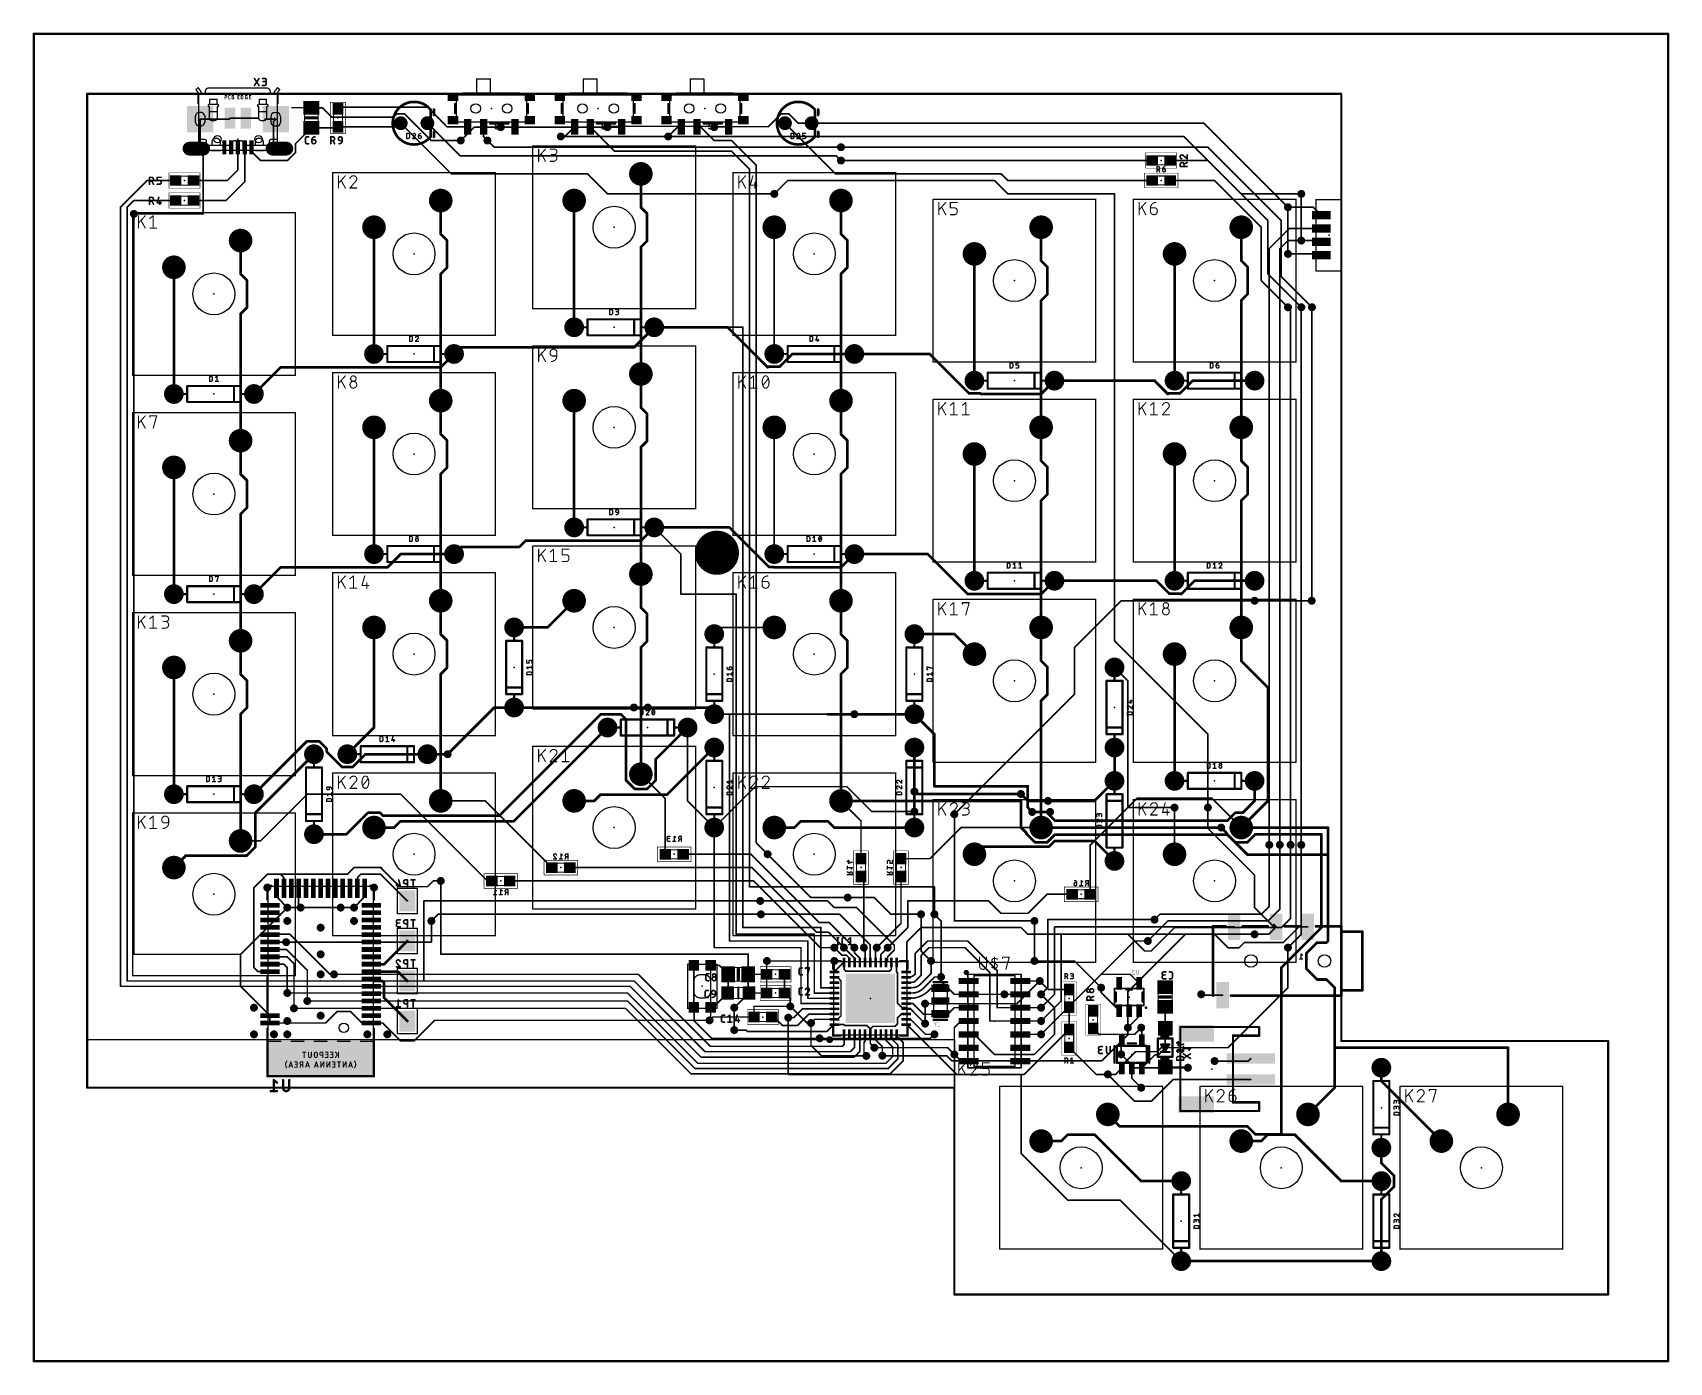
# Model space of a CAD drawing. Extents: x -5 to 151, y -26 to 100.
import ezdxf

# ---------------------------------------------------------------- set-up
doc = ezdxf.new("R2010")
doc.units = 0
for name, color, linetype in [('1', 12, 'CONTINUOUS'), ('16', 132, 'CONTINUOUS'), ('17', 110, 'CONTINUOUS'), ('18', 110, 'CONTINUOUS'), ('20', 31, 'CONTINUOUS'), ('21', 253, 'CONTINUOUS'), ('22', 253, 'CONTINUOUS'), ('23', 53, 'CONTINUOUS'), ('24', 53, 'CONTINUOUS'), ('25', 253, 'CONTINUOUS'), ('26', 253, 'CONTINUOUS'), ('39', 12, 'CONTINUOUS'), ('40', 132, 'CONTINUOUS'), ('41', 12, 'CONTINUOUS'), ('42', 132, 'CONTINUOUS'), ('51', 253, 'CONTINUOUS'), ('52', 253, 'CONTINUOUS')]:
    doc.layers.add(name, color=color, linetype=linetype)

# ---------------------------------------------------------------- blocks, each defined once
blk = doc.blocks.new('RECT')
blk.add_solid([(-0.5, -0.5), (0.5, -0.5), (-0.5, 0.5), (0.5, 0.5)])
blk = doc.blocks.new('ROUNDP')
at = {"const_width": 0.5}
blk.add_lwpolyline([(0, -0.25, 1), (0, 0.25, 1), (0, -0.25)], format="xyb", dxfattribs=at)
blk = doc.blocks.new('OFFSETP100')
at = {"const_width": 1}
blk.add_lwpolyline([(0, 0), (1, 0)], dxfattribs=at)
at = {"const_width": 0.5}
for points in [[(0, 0.25, 1), (0, -0.25)], [(1, -0.25, 1), (1, 0.25)]]:
    blk.add_lwpolyline(points, format="xyb", dxfattribs=at)
blk = doc.blocks.new('SQUAREP')
blk.add_solid([(-0.5, -0.5), (0.5, -0.5), (-0.5, 0.5), (0.5, 0.5)])
blk = doc.blocks.new('ROUNDV')
at = {"const_width": 0.5}
blk.add_lwpolyline([(0, -0.25, 1), (0, 0.25, 1), (0, -0.25)], format="xyb", dxfattribs=at)

msp = doc.modelspace()

# ---------------------------------------------------------------- linework, layer by layer
at = {"layer": '1'}
for points, const_width in [([(0, 94.615), (0, 0)], 0.1524), ([(119.38, 94.615), (0, 94.615)], 0.1524), ([(119.38, 4.445), (119.38, 94.615)], 0.1524), ([(10.751, 92.197), (10.751, 89.697)], 0.1524), ([(10.751, 92.197), (13.501, 92.197)], 0.1524), ([(13.501, 92.197), (13.601, 92.297)], 0.1524), ([(13.601, 92.297), (15.101, 92.297)], 0.1524), ([(15.101, 92.297), (15.24, 92.297)], 0.1524), ([(15.24, 92.297), (16.308, 92.297)], 0.1524), ([(17.951, 92.197), (16.921, 92.197)], 0.1524), ([(17.951, 92.197), (17.7432, 91.9892)], 0.1524), ([(17.7432, 91.9892), (17.7432, 90.418)], 0.1524), ([(17.951, 92.197), (17.851, 92.297)], 0.1524), ([(19.494, 93.2994), (21.3156, 93.2994)], 0.1524), ([(21.3156, 93.2994), (21.336, 93.279)], 0.1524), ([(21.336, 93.279), (22.4027, 93.279)], 0.1524), ([(22.4027, 93.279), (23.2813, 92.4004)], 0.1524), ([(29.1672, 92.4004), (23.2813, 92.4004)], 0.1524), ([(24.042, 93.345), (23.876, 93.179)], 0.1524), ([(32.385, 93.345), (24.042, 93.345)], 0.1524), ([(29.4768, 92.71), (29.1672, 92.4004)], 0.1524), ([(30.2132, 92.71), (29.4768, 92.71)], 0.1524), ([(32.7532, 90.17), (30.2132, 92.71)], 0.1524), ([(34.1024, 91.6276), (32.385, 93.345)], 0.1524), ([(64.8322, 91.4894), (66.0528, 92.71)], 0.1524), ([(66.0528, 92.71), (66.7892, 92.71)], 0.1524), ([(66.7892, 92.71), (67.6782, 91.821)], 0.1524), ([(17.7432, 90.418), (17.78, 90.4548)], 0.1524), ([(17.7432, 89.6996), (17.7432, 90.418)], 0.1524), ([(21.336, 91.379), (19.8416, 89.8846)], 0.1524), ([(23.776, 91.379), (21.336, 91.379)], 0.1524), ([(23.876, 91.479), (23.776, 91.379)], 0.1524), ([(23.876, 91.479), (29.503, 91.479)], 0.1524), ([(29.503, 91.479), (29.845, 91.821)], 0.1524), ([(34.1024, 91.6233), (34.1024, 91.6276)], 0.1524), ([(34.2577, 91.468), (34.1024, 91.6233)], 0.1524), ([(36.231, 91.468), (34.2577, 91.468)], 0.1524), ([(37.731, 90.539), (37.731, 91.468)], 0.1524), ([(38.1, 90.17), (37.731, 90.539)], 0.1524), ([(39.37, 91.44), (40.703, 91.44)], 0.1524), ([(40.703, 91.44), (40.731, 91.468)], 0.1524), ([(45.085, 90.551), (45.474, 90.551)], 0.1524), ([(45.474, 90.551), (46.391, 91.468)], 0.1524), ([(47.891, 91.468), (50.205, 89.154)], 0.1524), ([(50.863, 91.44), (49.53, 91.44)], 0.1524), ([(50.891, 91.468), (50.863, 91.44)], 0.1524), ([(55.3085, 90.551), (56.2255, 91.468)], 0.1524), ([(56.2255, 91.468), (56.551, 91.468)], 0.1524), ([(58.051, 91.468), (58.392, 91.468)], 0.1524), ([(58.392, 91.468), (59.69, 90.17)], 0.1524), ([(59.718, 91.468), (59.69, 91.44)], 0.1524), ([(61.051, 91.468), (59.718, 91.468)], 0.1524), ([(61.051, 91.468), (61.0724, 91.4894)], 0.1524), ([(61.0724, 91.4894), (64.8322, 91.4894)], 0.1524), ([(66.421, 91.821), (70.5485, 87.6935)], 0.1524), ([(67.6782, 91.821), (68.961, 91.821)], 0.1524), ([(68.961, 91.821), (106.299, 91.821)], 0.1524), ([(106.299, 91.821), (114.3, 83.82)], 0.1524), ([(10.751, 89.697), (11.051, 89.397)], 0.1524), ([(14.351, 89.522), (14.351, 88.9)], 0.1524), ([(14.351, 88.9), (14.351, 88.519)], 0.1524), ([(15.001, 89.522), (15.001, 88.9)], 0.1524), ([(15.001, 88.9), (15.001, 88.504)], 0.1524), ([(15.651, 89.522), (15.651, 89.124)], 0.1524), ([(15.651, 89.124), (16.51, 88.265)], 0.1524), ([(17.651, 89.6074), (17.7432, 89.6996)], 0.1524), ([(17.651, 89.397), (17.651, 89.6074)], 0.1524), ([(19.8416, 89.0314), (19.0752, 88.265)], 0.1524), ([(19.8416, 89.8846), (19.8416, 89.0314)], 0.1524), ([(35.56, 90.17), (32.7532, 90.17)], 0.1524), ([(50.205, 89.154), (61.341, 89.154)], 0.1524), ([(59.69, 90.17), (61.341, 90.17)], 0.1524), ([(61.341, 90.17), (63.6905, 87.8205)], 0.1524), ([(61.341, 89.154), (63.0555, 87.4395)], 0.1524), ([(106.68, 89.535), (71.755, 89.535)], 0.1524), ([(113.665, 82.55), (106.68, 89.535)], 0.1524), ([(13.335, 86.36), (14.351, 87.376)], 0.1524), ([(14.351, 87.376), (14.351, 88.519)], 0.1524), ([(15.001, 86.248), (15.001, 88.504)], 0.1524), ([(16.51, 88.265), (19.0752, 88.265)], 0.1524), ([(63.0555, 87.4395), (63.0555, 19.1135)], 0.1524), ([(63.6905, 23.3045), (63.6905, 87.8205)], 0.1524), ([(70.5485, 87.6935), (70.612, 87.63)], 0.1524), ([(70.612, 87.63), (71.247, 86.995)], 0.1524), ([(101.385, 88.265), (71.755, 88.265)], 0.1524), ([(103.085, 88.265), (106.68, 88.265)], 0.1524), ([(106.68, 88.265), (112.395, 82.55)], 0.1524), ([(5.715, 86.36), (3.175, 83.82)], 0.1524), ([(5.715, 86.36), (8.421, 86.36)], 0.1524), ([(10.121, 86.36), (13.335, 86.36)], 0.1524), ([(13.208, 84.455), (15.001, 86.248)], 0.1524), ([(52.705, 86.995), (52.705, 83.8113)], 0.254), ([(65.405, 85.09), (66.675, 86.36)], 0.1524), ([(86.36, 86.36), (66.675, 86.36)], 0.1524), ([(71.247, 86.995), (86.995, 86.995)], 0.1524), ([(87.63, 85.09), (86.36, 86.36)], 0.1524), ([(86.995, 86.995), (87.63, 86.36)], 0.1524), ([(87.63, 86.36), (101.385, 86.36)], 0.1524), ([(103.085, 86.36), (107.3228, 86.36)], 0.1524), ([(107.3228, 86.36), (111.2076, 82.4753)], 0.1524), ([(4.445, 84.455), (3.81, 83.82)], 0.1524), ([(4.445, 84.455), (8.421, 84.455)], 0.1524), ([(10.121, 84.455), (13.208, 84.455)], 0.1524), ([(33.655, 84.455), (33.655, 81.2713)], 0.254), ([(71.755, 84.455), (71.755, 81.2713)], 0.254), ([(97.79, 85.09), (87.63, 85.09)], 0.1524), ([(97.79, 42.545), (97.79, 85.09)], 0.1524), ([(115.57, 80.645), (115.57, 85.09)], 0.1524), ([(3.175, 83.82), (3.175, 9.652)], 0.1524), ([(3.81, 83.82), (3.81, 10.16)], 0.1524), ([(4.445, 12.7), (4.445, 83.185)], 0.1524), ([(52.705, 83.8113), (53.3019, 83.2144)], 0.254), ([(53.3019, 83.2144), (53.3019, 80.6157)], 0.254), ([(112.395, 77.47), (112.395, 82.55)], 0.1524), ([(113.665, 77.216), (113.665, 82.55)], 0.1524), ([(114.3, 83.82), (114.3, 79.375)], 0.1524), ([(33.655, 81.2713), (34.2519, 80.6744)], 0.254), ([(65.405, 81.915), (65.405, 69.85)], 0.1524), ([(71.755, 81.2713), (72.3519, 80.6744)], 0.254), ([(90.805, 81.915), (90.805, 78.7313)], 0.254), ([(109.855, 81.915), (109.855, 78.7313)], 0.254), ([(111.2076, 82.4753), (111.2076, 82.4674)], 0.1524), ([(111.2076, 82.4674), (111.76, 81.915)], 0.1524), ([(111.76, 81.915), (111.76, 76.835)], 0.1524), ([(14.605, 80.645), (14.605, 77.4613)], 0.254), ([(34.2519, 80.6744), (34.2519, 78.0757)], 0.254), ([(53.3019, 80.6157), (52.705, 80.0187)], 0.254), ([(52.705, 80.0187), (52.705, 67.945)], 0.254), ([(72.3519, 80.6744), (72.3519, 78.0757)], 0.254), ([(34.2519, 78.0757), (33.655, 77.4788)], 0.254), ([(72.3519, 78.0757), (71.755, 77.4788)], 0.254), ([(90.805, 78.7313), (91.4019, 78.1343)], 0.254), ([(91.4019, 78.1343), (91.4019, 75.5357)], 0.254), ([(109.855, 78.7313), (110.4519, 78.1343)], 0.254), ([(110.4519, 78.1343), (110.4519, 75.5357)], 0.254), ([(14.605, 77.4613), (15.2019, 76.8644)], 0.254), ([(15.2019, 76.8644), (15.2019, 74.2657)], 0.254), ([(33.655, 77.4788), (33.655, 65.405)], 0.254), ([(71.755, 77.4788), (71.755, 65.405)], 0.254), ([(111.76, 76.835), (114.3, 74.295)], 0.1524), ([(115.57, 74.295), (112.395, 77.47)], 0.1524), ([(116.586, 74.295), (113.665, 77.216)], 0.1524), ([(91.4019, 75.5357), (90.805, 74.9387)], 0.254), ([(90.805, 74.9387), (90.805, 62.865)], 0.254), ([(110.4519, 75.5357), (109.855, 74.9387)], 0.254), ([(109.855, 74.9387), (109.855, 62.865)], 0.254), ([(15.2019, 74.2657), (14.605, 73.6688)], 0.254), ([(14.605, 73.6688), (14.605, 61.595)], 0.254), ([(62.4205, 72.39), (53.975, 72.39)], 0.1524), ([(62.4205, 15.24), (62.4205, 72.39)], 0.1524), ([(52.705, 67.945), (52.705, 64.7613)], 0.254), ([(33.655, 65.405), (33.655, 62.2213)], 0.254), ([(71.755, 65.405), (71.755, 62.2213)], 0.254), ([(52.705, 64.7613), (53.3019, 64.1643)], 0.254), ([(53.3019, 64.1643), (53.3019, 61.5657)], 0.254), ([(33.655, 62.2213), (34.2519, 61.6243)], 0.254), ([(71.755, 62.2213), (72.3519, 61.6243)], 0.254), ([(90.805, 62.865), (90.805, 59.6813)], 0.254), ([(109.855, 62.865), (109.855, 59.6813)], 0.254), ([(14.605, 61.595), (14.605, 58.4113)], 0.254), ([(34.2519, 61.6243), (34.2519, 59.0257)], 0.254), ([(53.3019, 61.5657), (52.705, 60.9688)], 0.254), ([(52.705, 60.9688), (52.705, 48.895)], 0.254), ([(72.3519, 61.6243), (72.3519, 59.0257)], 0.254), ([(90.805, 59.6813), (91.4019, 59.0844)], 0.254), ([(91.4019, 59.0844), (91.4019, 56.4856)], 0.254), ([(109.855, 59.6813), (110.4519, 59.0844)], 0.254), ([(110.4519, 59.0844), (110.4519, 56.4856)], 0.254), ([(14.605, 58.4113), (15.2019, 57.8144)], 0.254), ([(15.2019, 57.8144), (15.2019, 55.2157)], 0.254), ([(34.2519, 59.0257), (33.655, 58.4288)], 0.254), ([(33.655, 58.4288), (33.655, 46.355)], 0.254), ([(72.3519, 59.0257), (71.755, 58.4288)], 0.254), ([(71.755, 58.4288), (71.755, 46.355)], 0.254), ([(91.4019, 56.4856), (90.805, 55.8888)], 0.254), ([(110.4519, 56.4856), (109.855, 55.8888)], 0.254), ([(15.2019, 55.2157), (14.605, 54.6188)], 0.254), ([(14.605, 54.6188), (14.605, 42.545)], 0.254), ([(90.805, 55.8888), (90.805, 43.815)], 0.254), ([(109.855, 55.8888), (109.855, 43.815)], 0.254), ([(53.975, 53.34), (56.515, 50.8)], 0.1524), ([(56.515, 50.8), (56.515, 46.99)], 0.1524), ([(52.705, 48.895), (52.705, 45.7112)], 0.254), ([(56.515, 46.99), (61.7855, 46.99)], 0.1524), ([(61.7855, 46.99), (61.7855, 14.605)], 0.1524), ([(33.655, 46.355), (33.655, 43.1713)], 0.254), ([(43.815, 43.815), (46.355, 46.355)], 0.254), ([(52.705, 45.7112), (53.3019, 45.1144)], 0.254), ([(53.3019, 45.1144), (53.3019, 42.5157)], 0.254), ([(71.755, 46.355), (71.755, 43.1713)], 0.254), ([(111.125, 46.355), (116.5634, 46.355)], 0.1524), ([(27.305, 43.815), (27.305, 34.29)], 0.254), ([(40.64, 43.815), (43.815, 43.815)], 0.254), ([(90.805, 43.815), (90.805, 40.6313)], 0.254), ([(109.855, 43.815), (109.855, 40.6313)], 0.254), ([(14.605, 42.545), (14.605, 39.3613)], 0.254), ([(33.655, 43.1713), (34.2519, 42.5744)], 0.254), ([(34.2519, 42.5744), (34.2519, 39.9757)], 0.254), ([(53.3019, 42.5157), (52.705, 41.9188)], 0.254), ([(71.755, 43.1713), (72.3519, 42.5744)], 0.254), ([(72.3519, 42.5744), (72.3519, 39.9757)], 0.254), ([(78.74, 43.18), (82.55, 43.18)], 0.254), ([(82.55, 43.18), (84.455, 41.275)], 0.254), ([(106.68, 33.655), (97.79, 42.545)], 0.1524), ([(52.705, 41.9188), (52.705, 29.845)], 0.254), ([(90.805, 40.6313), (91.4019, 40.0344)], 0.254), ([(109.855, 40.6313), (112.395, 38.0913)], 0.254), ([(8.255, 40.005), (8.255, 27.94)], 0.254), ([(14.605, 39.3613), (15.2019, 38.7644)], 0.254), ([(34.2519, 39.9757), (33.655, 39.3788)], 0.254), ([(33.655, 39.3788), (33.655, 27.305)], 0.254), ([(72.3519, 39.9757), (71.755, 39.3788)], 0.254), ([(71.755, 39.3788), (71.755, 27.305)], 0.254), ([(91.4019, 40.0344), (91.4019, 37.4357)], 0.254), ([(99.06, 38.735), (97.79, 40.005)], 0.1524), ([(15.2019, 38.7644), (15.2019, 36.1656)], 0.254), ([(91.4019, 37.4357), (90.805, 36.8388)], 0.254), ([(99.06, 26.67), (99.06, 38.735)], 0.1524), ([(112.395, 38.0913), (112.395, 27.305)], 0.254), ([(15.2019, 36.1656), (14.605, 35.5688)], 0.254), ([(38.7576, 36.195), (34.3126, 31.75)], 0.254), ([(40.64, 36.195), (38.7576, 36.195)], 0.254), ([(52.0474, 36.195), (40.64, 36.195)], 0.254), ([(59.055, 36.195), (53.3626, 36.195)], 0.254), ([(59.69, 35.56), (59.055, 36.195)], 0.254), ([(90.805, 36.8388), (90.805, 24.765)], 0.254), ([(14.605, 35.5688), (14.605, 23.495)], 0.254), ([(27.305, 34.29), (24.765, 31.75)], 0.254), ([(48.895, 35.56), (39.2367, 25.9017)], 0.254), ([(49.53, 34.29), (40.6019, 25.3619)], 0.254), ([(50.8, 35.56), (48.895, 35.56)], 0.254), ([(51.3017, 35.0584), (50.8, 35.56)], 0.254), ([(51.3017, 29.2637), (51.3017, 35.0584)], 0.254), ([(57.15, 34.29), (54.1084, 31.2484)], 0.254), ([(61.1505, 35.56), (59.69, 35.56)], 0.1524), ([(61.1505, 13.97), (61.1505, 35.56)], 0.1524), ([(78.74, 35.56), (73.025, 35.56)], 0.254), ([(80.645, 33.655), (78.74, 35.56)], 0.254), ([(20.9042, 32.9692), (15.875, 27.94)], 0.254), ([(22.095, 32.9692), (20.9042, 32.9692)], 0.254), ([(22.8092, 32.255), (22.095, 32.9692)], 0.254), ([(80.645, 28.702), (80.645, 33.655)], 0.254), ([(106.68, 26.67), (106.68, 33.655)], 0.1524), ([(21.59, 31.75), (16.0084, 26.1684)], 0.254), ([(22.8092, 31.9816), (22.8092, 32.255)], 0.254), ([(24.26, 30.5308), (22.8092, 31.9816)], 0.254), ([(26.4892, 31.75), (25.27, 30.5308)], 0.254), ([(32.385, 31.75), (26.4892, 31.75)], 0.254), ([(54.1084, 31.2484), (54.1084, 29.2637)], 0.254), ([(59.69, 32.385), (55.2069, 27.9019)], 0.254), ([(78.74, 28.194), (78.74, 32.385)], 0.254), ([(25.27, 30.5308), (24.26, 30.5308)], 0.254), ([(52.1237, 28.4417), (51.3017, 29.2637)], 0.254), ([(53.2863, 28.4417), (52.1237, 28.4417)], 0.254), ([(54.1084, 29.2637), (53.2863, 28.4417)], 0.254), ([(78.9714, 27.9626), (78.74, 28.194)], 0.254), ([(88.8774, 27.9626), (78.9714, 27.9626)], 0.254), ([(89.535, 28.702), (80.645, 28.702)], 0.254), ([(89.535, 26.67), (89.535, 28.702)], 0.254), ([(97.79, 29.21), (95.885, 27.305)], 0.254), ([(111.125, 29.21), (111.125, 27.305)], 0.254), ([(48.2688, 27.305), (46.355, 27.305)], 0.254), ([(48.8657, 27.9019), (48.2688, 27.305)], 0.254), ([(55.2069, 27.9019), (48.8657, 27.9019)], 0.254), ([(88.9, 27.305), (71.755, 27.305)], 0.254), ([(88.9, 24.765), (88.9, 27.305)], 0.254), ([(89.9526, 26.2524), (89.535, 26.67)], 0.254), ([(95.885, 27.305), (91.4626, 27.305)], 0.254), ([(103.505, 26.67), (99.06, 26.67)], 0.1524), ([(112.395, 27.305), (109.855, 24.765)], 0.254), ([(111.125, 27.305), (109.9884, 26.1684)], 0.254), ([(16.0084, 26.1684), (16.0084, 22.9137)], 0.254), ([(26.7237, 26.1684), (24.6854, 24.13)], 0.254), ([(27.8863, 26.1684), (26.7237, 26.1684)], 0.254), ([(28.153, 25.9017), (27.8863, 26.1684)], 0.254), ([(39.2367, 25.9017), (28.153, 25.9017)], 0.254), ([(29.8157, 25.3619), (29.2188, 24.765)], 0.254), ([(40.6019, 25.3619), (29.8157, 25.3619)], 0.254), ([(67.3188, 24.765), (67.9156, 25.3619)], 0.254), ([(67.9156, 25.3619), (70.5144, 25.3619)], 0.254), ([(70.5144, 25.3619), (71.1112, 24.765)], 0.254), ([(82.55, 15.875), (82.55, 26.035)], 0.1524), ([(91.4798, 26.0748), (91.6574, 26.2524)], 0.254), ([(92.132, 25.4226), (91.4798, 26.0748)], 0.254), ([(108.528, 25.4226), (92.132, 25.4226)], 0.254), ([(109.2737, 26.1684), (108.528, 25.4226)], 0.254), ([(109.9884, 26.1684), (109.2737, 26.1684)], 0.254), ([(24.6854, 24.13), (21.59, 24.13)], 0.254), ([(29.2188, 24.765), (27.305, 24.765)], 0.254), ([(59.69, 13.335), (59.69, 24.765)], 0.1524), ([(64.77, 22.225), (63.6905, 23.3045)], 0.1524), ([(65.405, 24.765), (67.3188, 24.765)], 0.254), ([(71.1112, 24.765), (78.74, 24.765)], 0.254), ([(89.4017, 24.2634), (88.9, 24.765)], 0.254), ([(89.4017, 24.1837), (89.4017, 24.2634)], 0.254), ([(90.2237, 23.3617), (89.4017, 24.1837)], 0.254), ([(91.3863, 23.3617), (90.2237, 23.3617)], 0.254), ([(90.805, 24.765), (107.95, 24.765)], 0.254), ([(92.1148, 24.0902), (91.3863, 23.3617)], 0.254), ([(92.0944, 23.495), (91.5546, 22.9552)], 0.254), ([(95.885, 23.495), (92.0944, 23.495)], 0.254), ([(108.5452, 24.0902), (92.1148, 24.0902)], 0.254), ([(97.79, 21.59), (95.885, 23.495)], 0.254), ([(109.2737, 23.3617), (108.5452, 24.0902)], 0.254), ([(110.4363, 23.3617), (109.2737, 23.3617)], 0.254), ([(109.855, 24.765), (118.11, 24.765)], 0.254), ([(111.2046, 24.13), (110.4363, 23.3617)], 0.254), ([(117.475, 24.13), (111.2046, 24.13)], 0.254), ([(117.475, 15.24), (117.475, 24.13)], 0.254), ([(118.11, 24.765), (118.11, 13.97)], 0.254), ([(9.3917, 22.0917), (8.255, 20.955)], 0.254), ([(15.1863, 22.0917), (9.3917, 22.0917)], 0.254), ([(16.0084, 22.9137), (15.1863, 22.0917)], 0.254), ([(85.1853, 22.9552), (84.455, 22.225)], 0.254), ([(91.5546, 22.9552), (85.1853, 22.9552)], 0.254), ([(112.522, 17.272), (112.522, 23.114)], 0.1524), ([(113.5304, 17.0104), (113.5304, 23.1216)], 0.1524), ([(114.554, 23.114), (114.554, 16.129)], 0.1524), ([(115.57, 23.114), (115.57, 14.605)], 0.1524), ([(33.655, 19.685), (33.655, 12.7261)], 0.1524), ([(80.645, 19.1135), (63.0555, 19.1135)], 0.1524), ([(80.645, 16.51), (80.645, 19.1135)], 0.1524), ([(19.05, 17.145), (14.605, 12.7)], 0.1524), ([(64.0715, 17.78), (70.485, 17.78)], 0.1524), ([(70.485, 17.78), (71.12, 17.145)], 0.1524), ([(71.12, 17.145), (73.2482, 17.145)], 0.1524), ([(74.93, 18.0975), (72.39, 18.0975)], 0.1524), ([(73.2482, 17.145), (76.835, 13.5582)], 0.1524), ([(76.5175, 16.51), (74.93, 18.0975)], 0.1524), ([(111.76, 16.51), (112.522, 17.272)], 0.1524), ([(32.766, 13.8584), (32.766, 15.875)], 0.1524), ([(71.617, 16.51), (64.135, 16.51)], 0.1524), ([(74.5406, 13.5864), (71.617, 16.51)], 0.1524), ([(79.375, 16.51), (76.5175, 16.51)], 0.1524), ([(90.17, 15.875), (82.55, 15.875)], 0.1524), ([(100.965, 13.97), (102.87, 15.875)], 0.1524), ([(101.6, 16.002), (102.108, 16.51)], 0.1524), ([(102.108, 16.51), (111.76, 16.51)], 0.1524), ([(102.87, 15.875), (112.395, 15.875)], 0.1524), ([(112.395, 15.875), (113.5304, 17.0104)], 0.1524), ([(114.554, 16.129), (113.665, 15.24)], 0.1524), ([(68.5955, 13.97), (61.1505, 13.97)], 0.1524), ([(69.2178, 14.605), (61.7855, 14.605)], 0.1524), ([(69.8401, 15.24), (62.4205, 15.24)], 0.1524), ([(68.5955, 8.509), (68.5955, 13.97)], 0.1524), ([(69.2178, 9.009), (69.2178, 14.605)], 0.1524), ([(69.8401, 15.24), (69.85, 15.24)], 0.1524), ([(69.8401, 9.509), (69.8401, 15.24)], 0.1524), ([(78.024, 13.889), (79.375, 15.24)], 0.1524), ([(78.8035, 12.7635), (80.01, 13.97)], 0.1524), ([(79.375, 15.24), (88.9, 15.24)], 0.1524), ([(80.01, 13.97), (83.82, 13.97)], 0.1524), ([(83.82, 13.97), (86.614, 11.176)], 0.1524), ([(88.9, 15.24), (89.535, 14.605)], 0.1524), ([(89.535, 14.605), (99.06, 14.605)], 0.1524), ([(99.06, 14.605), (100.6475, 13.0175)], 0.1524), ([(104.5344, 14.605), (99.06, 9.1306)], 0.1524), ([(101.2825, 13.0175), (103.505, 15.24)], 0.1524), ([(103.505, 15.24), (113.665, 15.24)], 0.1524), ([(111.125, 14.605), (104.5344, 14.605)], 0.1524), ([(113.665, 11.43), (117.475, 15.24)], 0.254), ([(115.57, 14.605), (114.3, 13.335)], 0.1524), ([(118.11, 13.97), (117.948, 13.808)], 0.254), ([(14.605, 12.7), (4.445, 12.7)], 0.1524), ([(18.9384, 13.8584), (32.766, 13.8584)], 0.1524), ([(33.655, 12.7261), (62.926, 12.7261)], 0.1524), ([(67.945, 13.335), (59.69, 13.335)], 0.1524), ([(62.926, 12.7261), (62.926, 10.795)], 0.1524), ([(67.945, 8.009), (67.945, 13.335)], 0.1524), ([(71.8424, 12.6126), (71.12, 13.335)], 0.1524), ([(71.8424, 12.6126), (72.2687, 12.6126)], 0.1524), ([(72.0288, 13.335), (72.7512, 12.6126)], 0.1524), ([(72.2687, 12.6126), (72.549, 12.3323)], 0.1524), ([(72.7512, 12.6126), (72.7687, 12.6126)], 0.1524), ([(72.7687, 12.6126), (73.049, 12.3323)], 0.1524), ([(73.025, 13.335), (73.025, 12.8563)], 0.1524), ([(73.025, 12.8563), (73.549, 12.3323)], 0.1524), ([(73.9338, 13.335), (74.049, 13.2198)], 0.1524), ([(74.049, 13.2198), (74.049, 11.984)], 0.1524), ([(74.5406, 11.9924), (74.5406, 13.5864)], 0.1524), ([(75.049, 13.2282), (75.1558, 13.335)], 0.1524), ([(75.049, 11.984), (75.049, 13.2282)], 0.1524), ([(75.549, 12.684), (76.2, 13.335)], 0.1524), ([(75.549, 11.984), (75.549, 12.684)], 0.1524), ([(76.1954, 12.4787), (76.3293, 12.6126)], 0.1524), ([(76.1954, 12.1304), (76.1954, 12.4787)], 0.1524), ([(76.3293, 12.6126), (76.3358, 12.6126)], 0.1524), ([(76.3358, 12.6126), (76.835, 13.1119)], 0.1524), ([(76.835, 13.5582), (76.835, 13.1119)], 0.1524), ([(78.024, 11.009), (78.024, 13.889)], 0.1524), ([(78.8073, 12.7597), (78.8035, 12.7635)], 0.1524), ([(78.8073, 10.7988), (78.8073, 12.7597)], 0.1524), ([(79.375, 12.573), (80.137, 13.335)], 0.1524), ([(79.375, 10.7047), (79.375, 12.573)], 0.1524), ([(80.137, 13.335), (83.566, 13.335)], 0.1524), ([(83.566, 13.335), (85.9155, 10.9855)], 0.1524), ([(100.6475, 13.0175), (101.2825, 13.0175)], 0.1524), ([(117.058, 13.808), (116.037, 12.787)], 0.254), ([(116.037, 12.787), (116.037, 11.343)], 0.254), ([(117.948, 13.808), (117.058, 13.808)], 0.254), ([(57.747, 7.652), (57.747, 11.652)], 0.1524), ([(59.347, 11.652), (60.169, 11.652)], 0.1524), ([(59.347, 11.652), (59.347, 7.652)], 0.1524), ([(60.169, 11.652), (61.026, 10.795)], 0.1524), ([(64.7065, 12.065), (64.682, 12.0405)], 0.1524), ([(64.682, 12.0405), (64.682, 10.795)], 0.1524), ([(71.074, 11.009), (72.049, 11.984)], 0.1524), ([(71.12, 11.009), (71.074, 11.009)], 0.1524), ([(71.12, 12.065), (71.12, 11.009)], 0.1524), ([(72.049, 11.984), (72.049, 11.263)], 0.1524), ([(72.049, 11.263), (72.2244, 11.0876)], 0.1524), ([(72.2244, 11.0876), (76.3656, 11.0876)], 0.1524), ([(72.549, 12.3323), (72.549, 11.984)], 0.1524), ([(73.049, 12.3323), (73.049, 11.984)], 0.1524), ([(73.549, 12.3323), (73.549, 11.984)], 0.1524), ([(74.549, 11.984), (74.5406, 11.9924)], 0.1524), ([(76.049, 11.984), (76.1954, 12.1304)], 0.1524), ([(76.3656, 11.0876), (76.549, 11.271)], 0.1524), ([(76.549, 11.984), (76.549, 11.271)], 0.1524), ([(77.049, 11.0323), (77.049, 11.984)], 0.1524), ([(77.1276, 10.9537), (77.049, 11.0323)], 0.1524), ([(77.1276, 8.0571), (77.1276, 10.9537)], 0.1524), ([(79.3068, 9.8387), (80.3275, 10.8594)], 0.1524), ([(80.3275, 10.8594), (80.3275, 12.065)], 0.1524), ([(85.9155, 10.9855), (85.9155, 6.35)], 0.1524), ([(86.614, 11.176), (86.614, 7.62)], 0.1524), ([(93.98, 12.065), (90.17, 12.065)], 0.1524), ([(96.52, 9.525), (93.98, 12.065)], 0.1524), ([(113.665, -4.445), (113.665, 11.43)], 0.254), ([(116.037, 11.343), (117.093, 10.287)], 0.254), ([(3.175, 9.652), (3.683, 9.652)], 0.1524), ([(3.81, 9.652), (3.683, 9.652)], 0.1524), ([(3.81, 10.16), (52.07, 10.16)], 0.1524), ([(51.689, 9.652), (3.81, 9.652)], 0.1524), ([(52.451, 10.795), (23.495, 10.795)], 0.1524), ([(58.42, 2.921), (51.689, 9.652)], 0.1524), ([(52.07, 10.16), (58.801, 3.429)], 0.1524), ([(59.309, 3.937), (52.451, 10.795)], 0.1524), ([(61.026, 10.795), (61.026, 9.083)], 0.1524), ([(62.926, 9.083), (62.926, 10.795)], 0.1524), ([(62.926, 10.795), (64.682, 10.795)], 0.1524), ([(64.682, 10.795), (64.682, 9.017)], 0.1524), ([(66.382, 10.795), (66.382, 9.017)], 0.1524), ([(66.382, 10.795), (66.668, 10.509)], 0.1524), ([(71.074, 9.509), (69.8401, 9.509)], 0.1524), ([(71.074, 10.509), (71.4223, 10.509)], 0.1524), ([(71.4223, 10.509), (71.7026, 10.2287)], 0.1524), ([(71.7026, 10.2287), (71.7026, 10.2124)], 0.1524), ([(71.7026, 10.2124), (71.755, 10.16)], 0.1524), ([(71.755, 10.16), (71.755, 6.8417)], 0.1524), ([(78.024, 10.509), (78.1221, 10.515)], 0.1524), ([(78.024, 10.009), (78.5495, 10.033)], 0.1524), ([(78.024, 9.509), (78.5495, 9.525)], 0.1524), ([(78.812, 10.1417), (79.375, 10.7047)], 0.1524), ([(80.6663, 10.541), (79.5615, 9.4362)], 0.1524), ([(80.321, 9.455), (80.1189, 9.253)], 0.1524), ([(81.2165, 9.455), (80.321, 9.455)], 0.1524), ([(81.28, 10.541), (80.6663, 10.541)], 0.1524), ([(81.985, 9.455), (81.2165, 9.455)], 0.1524), ([(82.55, 8.89), (81.985, 9.455)], 0.1524), ([(83.82, 10.795), (83.82, 1.905)], 0.1524), ([(88.9, 10.795), (83.82, 10.795)], 0.1524), ([(90.678, 10.16), (88.8154, 10.16)], 0.1524), ([(88.9, 1.905), (88.9, 10.795)], 0.1524), ([(90.678, 10.16), (91.479, 9.359)], 0.1524), ([(91.479, 9.359), (93.472, 9.359)], 0.1524), ([(117.093, 10.287), (117.983, 10.287)], 0.254), ([(117.983, 10.287), (118.745, 9.525)], 0.254), ([(118.745, 9.525), (118.745, 3.81)], 0.254), ([(51.435, 9.017), (19.05, 9.017)], 0.1524), ([(51.435, 8.255), (20.955, 8.255)], 0.1524), ([(58.1298, 2.3222), (51.435, 9.017)], 0.1524), ([(57.8678, 1.8222), (51.435, 8.255)], 0.1524), ([(60.96, 9.017), (59.595, 7.652)], 0.1524), ([(61.026, 9.083), (60.96, 9.017)], 0.1524), ([(61.595, 7.62), (62.992, 9.017)], 0.1524), ([(62.992, 9.017), (62.926, 9.083)], 0.1524), ([(62.992, 9.017), (64.682, 9.017)], 0.1524), ([(66.929, 7.747), (63.4755, 7.747)], 0.1524), ([(63.4755, 6.731), (63.4755, 7.747)], 0.1524), ([(66.929, 8.47), (66.382, 9.017)], 0.1524), ([(66.929, 8.47), (66.929, 7.747)], 0.1524), ([(71.074, 8.009), (67.945, 8.009)], 0.1524), ([(71.074, 8.509), (68.5955, 8.509)], 0.1524), ([(71.074, 9.009), (69.2178, 9.009)], 0.1524), ([(77.5293, 7.6554), (77.1276, 8.0571)], 0.1524), ([(78.024, 9.009), (78.5495, 9.017)], 0.1524), ([(78.3229, 8.509), (78.024, 8.509)], 0.1524), ([(78.024, 8.009), (78.3723, 8.009)], 0.1524), ([(78.024, 8.009), (78.605, 8.009)], 0.1524), ([(78.605, 8.009), (79.629, 6.985)], 0.1524), ([(80.9625, 8.001), (79.756, 8.001)], 0.1524), ([(81.2165, 8.255), (80.9625, 8.001)], 0.1524), ([(83.9046, 8.89), (82.55, 8.89)], 0.1524), ([(87.3125, 8.89), (88.8154, 8.89)], 0.1524), ([(90.805, 8.89), (92.075, 7.62)], 0.1524), ([(99.06, 9.1306), (99.06, 5.715)], 0.1524), ([(51.2468, 7.5542), (19.685, 7.5542)], 0.1524), ([(57.4788, 1.3222), (51.2468, 7.5542)], 0.1524), ([(57.747, 7.652), (58.0237, 7.652)], 0.1524), ([(57.747, 7.652), (57.753, 7.652)], 0.1524), ([(57.747, 7.652), (57.785, 7.614)], 0.1524), ([(57.785, 7.614), (57.785, 6.35)], 0.1524), ([(57.785, 6.35), (59.436, 4.699)], 0.1524), ([(59.2455, 6.4135), (59.563, 6.731)], 0.1524), ([(59.347, 6.515), (59.2455, 6.4135)], 0.1524), ([(59.595, 7.652), (59.347, 7.652)], 0.1524), ([(59.347, 7.652), (59.347, 6.515)], 0.1524), ([(63.4755, 6.731), (59.563, 6.731)], 0.1524), ([(63.4755, 6.5015), (63.4755, 6.731)], 0.1524), ([(65.1755, 6.731), (65.3723, 6.731)], 0.1524), ([(65.3723, 6.731), (66.1697, 5.9337)], 0.1524), ([(66.7385, 6.6675), (67.2465, 6.6675)], 0.1524), ([(67.2465, 6.6675), (68.088, 7.509)], 0.1524), ([(67.6249, 5.9337), (68.7002, 7.009)], 0.1524), ([(68.088, 7.509), (71.074, 7.509)], 0.1524), ([(68.7002, 7.009), (71.074, 7.009)], 0.1524), ([(69.247, 6.509), (68.8975, 6.1595)], 0.1524), ([(71.074, 6.509), (69.247, 6.509)], 0.1524), ([(71.4223, 6.509), (71.074, 6.509)], 0.1524), ([(71.755, 6.8417), (71.4223, 6.509)], 0.1524), ([(77.1276, 6.6426), (77.494, 7.009)], 0.1524), ([(77.1276, 6.0643), (77.1276, 6.6426)], 0.1524), ([(77.494, 7.009), (78.024, 7.009)], 0.1524), ([(77.8776, 7.6554), (77.5293, 7.6554)], 0.1524), ([(78.024, 7.509), (77.8776, 7.6554)], 0.1524), ([(78.3723, 7.509), (78.024, 7.509)], 0.1524), ([(78.3723, 6.509), (78.024, 6.509)], 0.1524), ([(78.6526, 7.2287), (78.3723, 7.509)], 0.1524), ([(78.3723, 6.509), (79.8013, 5.08)], 0.1524), ([(78.6526, 7.2138), (78.6526, 7.2287)], 0.1524), ([(79.7632, 6.1032), (78.6526, 7.2138)], 0.1524), ([(79.629, 6.985), (81.1465, 6.985)], 0.1524), ([(81.1465, 6.985), (81.2165, 7.055)], 0.1524), ([(81.2165, 7.055), (81.985, 7.055)], 0.1524), ([(81.985, 7.055), (82.55, 7.62)], 0.1524), ([(82.5446, 5.7096), (83.185, 6.35)], 0.1524), ([(82.55, 7.62), (83.9046, 7.62)], 0.1524), ([(83.185, 6.35), (83.9046, 6.35)], 0.1524), ([(85.9155, 6.35), (88.8154, 6.35)], 0.1524), ([(86.614, 7.62), (88.8154, 7.62)], 0.1524), ([(90.805, 7.62), (88.8154, 7.62)], 0.1524), ([(90.805, 6.35), (88.8154, 6.35)], 0.1524), ([(92.075, 7.62), (92.075, 5.08)], 0.1524), ([(93.472, 5.549), (93.472, 7.659)], 0.1524), ([(59.436, 4.699), (69.723, 4.699)], 0.1524), ([(62.709, 5.4892), (61.595, 5.4892)], 0.1524), ([(62.836, 5.3622), (62.709, 5.4892)], 0.1524), ([(70.4272, 5.3622), (62.836, 5.3622)], 0.1524), ([(66.1697, 5.9337), (67.6249, 5.9337)], 0.1524), ([(71.074, 6.009), (70.4272, 5.3622)], 0.1524), ([(71.074, 6.009), (72.0257, 6.009)], 0.1524), ([(72.0257, 6.009), (72.1043, 5.9304)], 0.1524), ([(72.049, 5.034), (72.049, 4.104)], 0.1524), ([(72.1043, 5.9304), (74.2066, 5.9304)], 0.1524), ([(73.049, 5.034), (73.049, 3.834)], 0.1524), ([(73.549, 5.034), (73.549, 3.445)], 0.1524), ([(74.049, 4.4222), (74.049, 5.034)], 0.1524), ([(74.2066, 5.9304), (74.549, 5.588)], 0.1524), ([(74.803, 5.842), (74.549, 5.588)], 0.1524), ([(74.549, 5.588), (74.549, 5.034)], 0.1524), ([(74.549, 5.034), (74.549, 4.191)], 0.1524), ([(76.9053, 5.842), (74.803, 5.842)], 0.1524), ([(75.049, 5.034), (75.049, 4.5492)], 0.1524), ([(76.049, 5.034), (76.049, 4.5103)], 0.1524), ([(76.549, 5.034), (76.549, 4.6857)], 0.1524), ([(76.549, 4.6857), (77.1718, 4.0629)], 0.1524), ([(77.1276, 6.0643), (76.9053, 5.842)], 0.1524), ([(77.049, 5.034), (77.049, 4.9245)], 0.1524), ([(77.049, 4.9245), (77.6718, 4.3017)], 0.1524), ([(78.024, 6.009), (82.763, 1.27)], 0.1524), ([(79.8013, 5.08), (80.645, 5.08)], 0.1524), ([(82.5446, 3.1696), (82.5446, 5.7096)], 0.1524), ([(84.455, 5.08), (83.9046, 5.08)], 0.1524), ([(86.36, 3.175), (84.455, 5.08)], 0.1524), ([(88.8154, 5.08), (90.805, 5.08)], 0.1524), ([(89.193, 1.27), (93.472, 5.549)], 0.1524), ([(92.075, 5.08), (90.17, 3.175)], 0.1524), ([(96.305, 5.08), (95.758, 5.627)], 0.1524), ([(99.695, 5.08), (96.305, 5.08)], 0.1524), ([(100.33, 5.715), (99.695, 5.08)], 0.1524), ([(72.644, 3.429), (58.801, 3.429)], 0.1524), ([(71.882, 3.937), (59.309, 3.937)], 0.1524), ([(72.049, 4.104), (71.882, 3.937)], 0.1524), ([(73.049, 3.834), (72.644, 3.429)], 0.1524), ([(73.549, 3.445), (73.025, 2.921)], 0.1524), ([(73.9422, 4.3154), (74.049, 4.4222)], 0.1524), ([(73.9422, 3.254), (73.9422, 4.3154)], 0.1524), ([(74.168, 3.0282), (73.9422, 3.254)], 0.1524), ([(74.549, 4.191), (74.93, 3.81)], 0.1524), ([(75.049, 4.5492), (75.692, 3.9062)], 0.1524), ([(75.692, 3.9062), (75.692, 3.048)], 0.1524), ([(76.049, 4.5103), (76.6718, 3.8875)], 0.1524), ([(76.6718, 3.8875), (76.6718, 2.9705)], 0.1524), ([(77.1718, 4.0629), (77.1718, 2.7634)], 0.1524), ([(77.6718, 4.3017), (77.6718, 2.5563)], 0.1524), ([(82.5446, 3.1696), (83.1742, 2.54)], 0.1524), ([(90.17, 3.175), (86.36, 3.175)], 0.1524), ([(93.472, 3.849), (96.051, 1.27)], 0.1524), ([(99.695, 1.905), (98.425, 3.175)], 0.1524), ([(118.745, 3.81), (135.255, 3.81)], 0.254), ([(144.78, 4.445), (119.38, 4.445)], 0.1524), ([(135.255, 3.81), (135.255, -2.54)], 0.254), ([(144.78, -19.685), (144.78, 4.445)], 0.1524), ([(76.2306, 1.8222), (57.8678, 1.8222)], 0.1524), ([(76.0235, 2.3222), (58.1298, 2.3222)], 0.1524), ([(73.025, 2.921), (58.42, 2.921)], 0.1524), ([(76.6718, 2.9705), (76.0235, 2.3222)], 0.1524), ([(77.1718, 2.7634), (76.2306, 1.8222)], 0.1524), ([(77.6718, 2.5563), (76.4377, 1.3222)], 0.1524), ([(83.1742, 2.54), (83.9046, 2.54)], 0.1524), ([(83.82, 1.905), (88.9, 1.905)], 0.1524), ([(104.775, 1.905), (99.695, 1.905)], 0.1524), ([(0, 0), (82.55, 0)], 0.1524), ([(76.4377, 1.3222), (57.4788, 1.3222)], 0.1524), ([(82.55, 0), (82.55, -19.685)], 0.1524), ([(82.763, 1.27), (89.193, 1.27)], 0.1524), ([(96.051, 1.27), (97.155, 1.27)], 0.1524), ([(97.155, -2.54), (98.2917, -3.6766)], 0.254), ([(98.2917, -3.6766), (110.4363, -3.6766)], 0.254), ([(110.4363, -3.6766), (111.2046, -4.445)], 0.254), ([(111.2046, -4.445), (113.665, -4.445)], 0.254), ([(82.55, -19.685), (144.78, -19.685)], 0.1524)]:
    msp.add_lwpolyline(points, dxfattribs=dict(at, const_width=const_width))
for points, const_width in [([(0.0381, 94.615, 1), (-0.0381, 94.615)], 0.0762), ([(0, 94.6531, 1), (0, 94.5769)], 0.0762), ([(119.4181, 94.615, 1), (119.3419, 94.615)], 0.0762), ([(119.38, 94.5769, 1), (119.38, 94.6531)], 0.0762), ([(10.7891, 92.197, 1), (10.7129, 92.197)], 0.0762), ([(10.751, 92.2351, 1), (10.751, 92.1589)], 0.0762), ([(13.4741, 92.2239, 1), (13.5279, 92.1701)], 0.0762), ([(13.501, 92.1589, 1), (13.501, 92.2351)], 0.0762), ([(13.601, 92.3351, 1), (13.601, 92.2589)], 0.0762), ([(13.6279, 92.2701, 1), (13.5741, 92.3239)], 0.0762), ([(15.101, 92.3351, 1), (15.101, 92.2589)], 0.0762), ([(15.101, 92.2589, 1), (15.101, 92.3351)], 0.0762), ([(15.24, 92.3351, 1), (15.24, 92.2589)], 0.0762), ([(15.24, 92.2589, 1), (15.24, 92.3351)], 0.0762), ([(16.308, 92.2589, 1), (16.308, 92.3351)], 0.0762), ([(16.921, 92.2351, 1), (16.921, 92.1589)], 0.0762), ([(17.7813, 91.9892, 1), (17.7051, 91.9892)], 0.0762), ([(17.7163, 92.0161, 1), (17.7701, 91.9623)], 0.0762), ([(17.8779, 92.3239, 1), (17.8241, 92.2701)], 0.0762), ([(17.9779, 92.1701, 1), (17.9241, 92.2239)], 0.0762), ([(17.9241, 92.1701, 1), (17.9779, 92.2239)], 0.0762), ([(17.951, 92.1589, 1), (17.951, 92.2351)], 0.0762), ([(19.494, 93.3375, 1), (19.494, 93.2613)], 0.0762), ([(21.3425, 93.3263, 1), (21.2887, 93.2725)], 0.0762), ([(21.336, 93.3171, 1), (21.336, 93.2409)], 0.0762), ([(21.3091, 93.2521, 1), (21.3629, 93.3059)], 0.0762), ([(21.3156, 93.2613, 1), (21.3156, 93.3375)], 0.0762), ([(22.4297, 93.3059, 1), (22.3758, 93.2521)], 0.0762), ([(22.4027, 93.2409, 1), (22.4027, 93.3171)], 0.0762), ([(23.2813, 92.4385, 1), (23.2813, 92.3623)], 0.0762), ([(23.2544, 92.3735, 1), (23.3083, 92.4273)], 0.0762), ([(23.8491, 93.2059, 1), (23.9029, 93.1521)], 0.0762), ([(24.042, 93.3831, 1), (24.042, 93.3069)], 0.0762), ([(24.0689, 93.3181, 1), (24.0151, 93.3719)], 0.0762), ([(29.1402, 92.4273, 1), (29.1941, 92.3735)], 0.0762), ([(29.1672, 92.3623, 1), (29.1672, 92.4385)], 0.0762), ([(29.4768, 92.7481, 1), (29.4768, 92.6719)], 0.0762), ([(29.5037, 92.6831, 1), (29.4498, 92.7369)], 0.0762), ([(30.2402, 92.7369, 1), (30.1863, 92.6831)], 0.0762), ([(30.2132, 92.6719, 1), (30.2132, 92.7481)], 0.0762), ([(32.4119, 93.3719, 1), (32.3581, 93.3181)], 0.0762), ([(32.385, 93.3069, 1), (32.385, 93.3831)], 0.0762), ([(66.0528, 92.7481, 1), (66.0528, 92.6719)], 0.0762), ([(66.0797, 92.6831, 1), (66.0258, 92.7369)], 0.0762), ([(66.8162, 92.7369, 1), (66.7623, 92.6831)], 0.0762), ([(66.7892, 92.6719, 1), (66.7892, 92.7481)], 0.0762), ([(17.7813, 90.418, 1), (17.7051, 90.418)], 0.0762), ([(17.7051, 90.418, 1), (17.7813, 90.418)], 0.0762), ([(17.7163, 90.4449, 1), (17.7701, 90.3911)], 0.0762), ([(17.8069, 90.4279, 1), (17.7531, 90.4817)], 0.0762), ([(21.336, 91.4171, 1), (21.336, 91.3409)], 0.0762), ([(21.3629, 91.3521, 1), (21.3091, 91.4059)], 0.0762), ([(23.7491, 91.4059, 1), (23.8029, 91.3521)], 0.0762), ([(23.776, 91.3409, 1), (23.776, 91.4171)], 0.0762), ([(23.876, 91.5171, 1), (23.876, 91.4409)], 0.0762), ([(23.9029, 91.4521, 1), (23.8491, 91.5059)], 0.0762), ([(29.4761, 91.5059, 1), (29.5299, 91.4521)], 0.0762), ([(29.503, 91.4409, 1), (29.503, 91.5171)], 0.0762), ([(29.8719, 91.7941, 1), (29.8181, 91.8479)], 0.0762), ([(34.1405, 91.6276, 1), (34.0643, 91.6276)], 0.0762), ([(34.1293, 91.6503, 1), (34.0755, 91.5964)], 0.0762), ([(34.0643, 91.6233, 1), (34.1405, 91.6233)], 0.0762), ([(34.0755, 91.6007, 1), (34.1293, 91.6545)], 0.0762), ([(34.2577, 91.5061, 1), (34.2577, 91.4299)], 0.0762), ([(34.2308, 91.4411, 1), (34.2847, 91.4949)], 0.0762), ([(36.231, 91.4299, 1), (36.231, 91.5061)], 0.0762), ([(37.7691, 91.468, 1), (37.6929, 91.468)], 0.0762), ([(37.6929, 90.539, 1), (37.7691, 90.539)], 0.0762), ([(37.7579, 90.5659, 1), (37.7041, 90.5121)], 0.0762), ([(39.37, 91.4781, 1), (39.37, 91.4019)], 0.0762), ([(40.6761, 91.4669, 1), (40.7299, 91.4131)], 0.0762), ([(40.703, 91.4019, 1), (40.703, 91.4781)], 0.0762), ([(40.7579, 91.4411, 1), (40.7041, 91.4949)], 0.0762), ([(45.085, 90.5891, 1), (45.085, 90.5129)], 0.0762), ([(45.4471, 90.5779, 1), (45.5009, 90.5241)], 0.0762), ([(45.474, 90.5129, 1), (45.474, 90.5891)], 0.0762), ([(46.4179, 91.4411, 1), (46.3641, 91.4949)], 0.0762), ([(47.9179, 91.4949, 1), (47.8641, 91.4411)], 0.0762), ([(49.53, 91.4781, 1), (49.53, 91.4019)], 0.0762), ([(50.8361, 91.4669, 1), (50.8899, 91.4131)], 0.0762), ([(50.863, 91.4019, 1), (50.863, 91.4781)], 0.0762), ([(50.9179, 91.4411, 1), (50.8641, 91.4949)], 0.0762), ([(55.2816, 90.5779, 1), (55.3354, 90.5241)], 0.0762), ([(56.2255, 91.5061, 1), (56.2255, 91.4299)], 0.0762), ([(56.2524, 91.4411, 1), (56.1986, 91.4949)], 0.0762), ([(56.551, 91.4299, 1), (56.551, 91.5061)], 0.0762), ([(58.051, 91.5061, 1), (58.051, 91.4299)], 0.0762), ([(58.4189, 91.4949, 1), (58.3651, 91.4411)], 0.0762), ([(58.392, 91.4299, 1), (58.392, 91.5061)], 0.0762), ([(59.6631, 91.4669, 1), (59.7169, 91.4131)], 0.0762), ([(59.718, 91.5061, 1), (59.718, 91.4299)], 0.0762), ([(59.7449, 91.4411, 1), (59.6911, 91.4949)], 0.0762), ([(61.0241, 91.4949, 1), (61.0779, 91.4411)], 0.0762), ([(61.0724, 91.5275, 1), (61.0724, 91.4513)], 0.0762), ([(61.0993, 91.4625, 1), (61.0455, 91.5163)], 0.0762), ([(61.051, 91.4299, 1), (61.051, 91.5061)], 0.0762), ([(64.8052, 91.5163, 1), (64.8591, 91.4625)], 0.0762), ([(64.8322, 91.4513, 1), (64.8322, 91.5275)], 0.0762), ([(66.4479, 91.8479, 1), (66.3941, 91.7941)], 0.0762), ([(67.6782, 91.8591, 1), (67.6782, 91.7829)], 0.0762), ([(67.6513, 91.7941, 1), (67.7052, 91.8479)], 0.0762), ([(68.961, 91.8591, 1), (68.961, 91.7829)], 0.0762), ([(68.961, 91.7829, 1), (68.961, 91.8591)], 0.0762), ([(106.3259, 91.8479, 1), (106.2721, 91.7941)], 0.0762), ([(106.299, 91.7829, 1), (106.299, 91.8591)], 0.0762), ([(10.7129, 89.697, 1), (10.7891, 89.697)], 0.0762), ([(10.7779, 89.7239, 1), (10.7241, 89.6701)], 0.0762), ([(11.0241, 89.3701, 1), (11.0779, 89.4239)], 0.0762), ([(14.3891, 89.522, 1), (14.3129, 89.522)], 0.0762), ([(14.3891, 88.9, 1), (14.3129, 88.9)], 0.0762), ([(14.3129, 88.9, 1), (14.3891, 88.9)], 0.0762), ([(15.0391, 89.522, 1), (14.9629, 89.522)], 0.0762), ([(15.0391, 88.9, 1), (14.9629, 88.9)], 0.0762), ([(14.9629, 88.9, 1), (15.0391, 88.9)], 0.0762), ([(15.6891, 89.522, 1), (15.6129, 89.522)], 0.0762), ([(15.6129, 89.124, 1), (15.6891, 89.124)], 0.0762), ([(15.6779, 89.1509, 1), (15.6241, 89.0971)], 0.0762), ([(17.6891, 89.6074, 1), (17.6129, 89.6074)], 0.0762), ([(17.6241, 89.6344, 1), (17.6779, 89.5805)], 0.0762), ([(17.6129, 89.397, 1), (17.6891, 89.397)], 0.0762), ([(17.7051, 89.6996, 1), (17.7813, 89.6996)], 0.0762), ([(17.7701, 89.6727, 1), (17.7163, 89.7266)], 0.0762), ([(19.8797, 89.8846, 1), (19.8035, 89.8846)], 0.0762), ([(19.8035, 89.0314, 1), (19.8797, 89.0314)], 0.0762), ([(19.8147, 89.9115, 1), (19.8685, 89.8577)], 0.0762), ([(19.8685, 89.0045, 1), (19.8147, 89.0584)], 0.0762), ([(32.7532, 90.2081, 1), (32.7532, 90.1319)], 0.0762), ([(32.7263, 90.1431, 1), (32.7802, 90.1969)], 0.0762), ([(35.56, 90.1319, 1), (35.56, 90.2081)], 0.0762), ([(38.0731, 90.1431, 1), (38.1269, 90.1969)], 0.0762), ([(50.205, 89.1921, 1), (50.205, 89.1159)], 0.0762), ([(50.1781, 89.1271, 1), (50.2319, 89.1809)], 0.0762), ([(59.69, 90.2081, 1), (59.69, 90.1319)], 0.0762), ([(59.6631, 90.1431, 1), (59.7169, 90.1969)], 0.0762), ([(61.3679, 90.1969, 1), (61.3141, 90.1431)], 0.0762), ([(61.3679, 89.1809, 1), (61.3141, 89.1271)], 0.0762), ([(61.341, 90.1319, 1), (61.341, 90.2081)], 0.0762), ([(61.341, 89.1159, 1), (61.341, 89.1921)], 0.0762), ([(71.755, 89.5731, 1), (71.755, 89.4969)], 0.0762), ([(106.7069, 89.5619, 1), (106.6531, 89.5081)], 0.0762), ([(106.68, 89.4969, 1), (106.68, 89.5731)], 0.0762), ([(14.3891, 88.519, 1), (14.3129, 88.519)], 0.0762), ([(14.3129, 88.519, 1), (14.3891, 88.519)], 0.0762), ([(14.3129, 87.376, 1), (14.3891, 87.376)], 0.0762), ([(14.3779, 87.3491, 1), (14.3241, 87.4029)], 0.0762), ([(15.0391, 88.504, 1), (14.9629, 88.504)], 0.0762), ([(14.9629, 88.504, 1), (15.0391, 88.504)], 0.0762), ([(16.51, 88.3031, 1), (16.51, 88.2269)], 0.0762), ([(16.4831, 88.2381, 1), (16.5369, 88.2919)], 0.0762), ([(19.0482, 88.2919, 1), (19.1021, 88.2381)], 0.0762), ([(19.0752, 88.2269, 1), (19.0752, 88.3031)], 0.0762), ([(63.0936, 87.4395, 1), (63.0174, 87.4395)], 0.0762), ([(63.0286, 87.4126, 1), (63.0824, 87.4664)], 0.0762), ([(63.7286, 87.8205, 1), (63.6524, 87.8205)], 0.0762), ([(63.6636, 87.7936, 1), (63.7174, 87.8474)], 0.0762), ([(70.5754, 87.7204, 1), (70.5216, 87.6666)], 0.0762), ([(70.5216, 87.6666, 1), (70.5754, 87.7204)], 0.0762), ([(70.6389, 87.6569, 1), (70.5851, 87.6031)], 0.0762), ([(70.5851, 87.6031, 1), (70.6389, 87.6569)], 0.0762), ([(71.755, 88.3031, 1), (71.755, 88.2269)], 0.0762), ([(101.385, 88.2269, 1), (101.385, 88.3031)], 0.0762), ([(103.085, 88.3031, 1), (103.085, 88.2269)], 0.0762), ([(106.7069, 88.2919, 1), (106.6531, 88.2381)], 0.0762), ([(106.68, 88.2269, 1), (106.68, 88.3031)], 0.0762), ([(5.715, 86.3981, 1), (5.715, 86.3219)], 0.0762), ([(5.7419, 86.3331, 1), (5.6881, 86.3869)], 0.0762), ([(8.421, 86.3219, 1), (8.421, 86.3981)], 0.0762), ([(10.121, 86.3981, 1), (10.121, 86.3219)], 0.0762), ([(13.3081, 86.3869, 1), (13.3619, 86.3331)], 0.0762), ([(13.335, 86.3219, 1), (13.335, 86.3981)], 0.0762), ([(14.9629, 86.248, 1), (15.0391, 86.248)], 0.0762), ([(15.0279, 86.2211, 1), (14.9741, 86.2749)], 0.0762), ([(52.7685, 86.995, 1), (52.6415, 86.995)], 0.127), ([(66.675, 86.3981, 1), (66.675, 86.3219)], 0.0762), ([(66.7019, 86.3331, 1), (66.6481, 86.3869)], 0.0762), ([(71.247, 87.0331, 1), (71.247, 86.9569)], 0.0762), ([(71.2201, 86.9681, 1), (71.2739, 87.0219)], 0.0762), ([(86.3869, 86.3869, 1), (86.3331, 86.3331)], 0.0762), ([(86.36, 86.3219, 1), (86.36, 86.3981)], 0.0762), ([(87.0219, 87.0219, 1), (86.9681, 86.9681)], 0.0762), ([(86.995, 86.9569, 1), (86.995, 87.0331)], 0.0762), ([(87.63, 86.3981, 1), (87.63, 86.3219)], 0.0762), ([(87.6031, 86.3331, 1), (87.6569, 86.3869)], 0.0762), ([(101.385, 86.3219, 1), (101.385, 86.3981)], 0.0762), ([(103.085, 86.3981, 1), (103.085, 86.3219)], 0.0762), ([(107.3497, 86.3869, 1), (107.2959, 86.3331)], 0.0762), ([(107.3228, 86.3219, 1), (107.3228, 86.3981)], 0.0762), ([(4.445, 84.4931, 1), (4.445, 84.4169)], 0.0762), ([(4.4719, 84.4281, 1), (4.4181, 84.4819)], 0.0762), ([(8.421, 84.4169, 1), (8.421, 84.4931)], 0.0762), ([(10.121, 84.4931, 1), (10.121, 84.4169)], 0.0762), ([(13.1811, 84.4819, 1), (13.2349, 84.4281)], 0.0762), ([(13.208, 84.4169, 1), (13.208, 84.4931)], 0.0762), ([(33.7185, 84.455, 1), (33.5915, 84.455)], 0.127), ([(65.3781, 85.1169, 1), (65.4319, 85.0631)], 0.0762), ([(71.8185, 84.455, 1), (71.6915, 84.455)], 0.127), ([(87.63, 85.1281, 1), (87.63, 85.0519)], 0.0762), ([(87.6031, 85.0631, 1), (87.6569, 85.1169)], 0.0762), ([(97.8281, 85.09, 1), (97.7519, 85.09)], 0.0762), ([(97.79, 85.0519, 1), (97.79, 85.1281)], 0.0762), ([(115.6081, 85.09, 1), (115.5319, 85.09)], 0.0762), ([(3.2131, 83.82, 1), (3.1369, 83.82)], 0.0762), ([(3.1481, 83.8469, 1), (3.2019, 83.7931)], 0.0762), ([(3.8481, 83.82, 1), (3.7719, 83.82)], 0.0762), ([(3.7831, 83.8469, 1), (3.8369, 83.7931)], 0.0762), ([(4.4831, 83.185, 1), (4.4069, 83.185)], 0.0762), ([(52.7499, 83.8562, 1), (52.6601, 83.7663)], 0.127), ([(52.6415, 83.8113, 1), (52.7685, 83.8113)], 0.127), ([(53.3654, 83.2144, 1), (53.2384, 83.2144)], 0.127), ([(53.257, 83.1694, 1), (53.3468, 83.2593)], 0.127), ([(112.4331, 82.55, 1), (112.3569, 82.55)], 0.0762), ([(112.3681, 82.5231, 1), (112.4219, 82.5769)], 0.0762), ([(113.7031, 82.55, 1), (113.6269, 82.55)], 0.0762), ([(113.6381, 82.5231, 1), (113.6919, 82.5769)], 0.0762), ([(114.3381, 83.82, 1), (114.2619, 83.82)], 0.0762), ([(114.2731, 83.7931, 1), (114.3269, 83.8469)], 0.0762), ([(33.6999, 81.3162, 1), (33.6101, 81.2263)], 0.127), ([(33.5915, 81.2713, 1), (33.7185, 81.2713)], 0.127), ([(65.4431, 81.915, 1), (65.3669, 81.915)], 0.0762), ([(71.7999, 81.3162, 1), (71.7101, 81.2263)], 0.127), ([(71.6915, 81.2713, 1), (71.8185, 81.2713)], 0.127), ([(90.8685, 81.915, 1), (90.7415, 81.915)], 0.127), ([(109.9185, 81.915, 1), (109.7915, 81.915)], 0.127), ([(111.2345, 82.4944, 1), (111.1806, 82.4405)], 0.0762), ([(111.2457, 82.4753, 1), (111.1695, 82.4753)], 0.0762), ([(111.1695, 82.4674, 1), (111.2457, 82.4674)], 0.0762), ([(111.1806, 82.4483, 1), (111.2345, 82.5022)], 0.0762), ([(111.7981, 81.915, 1), (111.7219, 81.915)], 0.0762), ([(111.7331, 81.8881, 1), (111.7869, 81.9419)], 0.0762), ([(14.6685, 80.645, 1), (14.5415, 80.645)], 0.127), ([(34.3154, 80.6744, 1), (34.1884, 80.6744)], 0.127), ([(34.207, 80.6294, 1), (34.2968, 80.7193)], 0.127), ([(52.7685, 80.0187, 1), (52.6415, 80.0187)], 0.127), ([(52.6601, 80.0637, 1), (52.7499, 79.9738)], 0.127), ([(53.2384, 80.6157, 1), (53.3654, 80.6157)], 0.127), ([(53.3468, 80.5707, 1), (53.257, 80.6606)], 0.127), ([(72.4154, 80.6744, 1), (72.2884, 80.6744)], 0.127), ([(72.307, 80.6294, 1), (72.3968, 80.7193)], 0.127), ([(115.5319, 80.645, 1), (115.6081, 80.645)], 0.0762), ([(34.1884, 78.0757, 1), (34.3154, 78.0757)], 0.127), ([(34.2968, 78.0307, 1), (34.207, 78.1206)], 0.127), ([(72.2884, 78.0757, 1), (72.4154, 78.0757)], 0.127), ([(72.3968, 78.0307, 1), (72.307, 78.1206)], 0.127), ([(90.8499, 78.7762, 1), (90.7601, 78.6863)], 0.127), ([(90.7415, 78.7313, 1), (90.8685, 78.7313)], 0.127), ([(91.4654, 78.1343, 1), (91.3384, 78.1343)], 0.127), ([(91.357, 78.0894, 1), (91.4468, 78.1793)], 0.127), ([(109.8999, 78.7762, 1), (109.8101, 78.6863)], 0.127), ([(109.7915, 78.7313, 1), (109.9185, 78.7313)], 0.127), ([(110.5154, 78.1343, 1), (110.3884, 78.1343)], 0.127), ([(110.407, 78.0894, 1), (110.4968, 78.1793)], 0.127), ([(114.2619, 79.375, 1), (114.3381, 79.375)], 0.0762), ([(14.6499, 77.5062, 1), (14.5601, 77.4163)], 0.127), ([(14.5415, 77.4613, 1), (14.6685, 77.4613)], 0.127), ([(15.2654, 76.8644, 1), (15.1384, 76.8644)], 0.127), ([(15.157, 76.8194, 1), (15.2468, 76.9093)], 0.127), ([(33.7185, 77.4788, 1), (33.5915, 77.4788)], 0.127), ([(33.6101, 77.5237, 1), (33.6999, 77.4338)], 0.127), ([(71.8185, 77.4788, 1), (71.6915, 77.4788)], 0.127), ([(71.7101, 77.5237, 1), (71.7999, 77.4338)], 0.127), ([(111.7219, 76.835, 1), (111.7981, 76.835)], 0.0762), ([(111.7869, 76.8619, 1), (111.7331, 76.8081)], 0.0762), ([(112.3569, 77.47, 1), (112.4331, 77.47)], 0.0762), ([(112.4219, 77.4969, 1), (112.3681, 77.4431)], 0.0762), ([(113.6269, 77.216, 1), (113.7031, 77.216)], 0.0762), ([(113.6919, 77.2429, 1), (113.6381, 77.1891)], 0.0762), ([(90.8685, 74.9387, 1), (90.7415, 74.9387)], 0.127), ([(90.7601, 74.9837, 1), (90.8499, 74.8938)], 0.127), ([(91.3384, 75.5357, 1), (91.4654, 75.5357)], 0.127), ([(91.4468, 75.4907, 1), (91.357, 75.5806)], 0.127), ([(109.9185, 74.9387, 1), (109.7915, 74.9387)], 0.127), ([(109.8101, 74.9837, 1), (109.8999, 74.8938)], 0.127), ([(110.3884, 75.5357, 1), (110.5154, 75.5357)], 0.127), ([(110.4968, 75.4907, 1), (110.407, 75.5806)], 0.127), ([(14.6685, 73.6688, 1), (14.5415, 73.6688)], 0.127), ([(14.5601, 73.7137, 1), (14.6499, 73.6238)], 0.127), ([(15.1384, 74.2657, 1), (15.2654, 74.2657)], 0.127), ([(15.2468, 74.2207, 1), (15.157, 74.3106)], 0.127), ([(114.2731, 74.2681, 1), (114.3269, 74.3219)], 0.0762), ([(115.5431, 74.2681, 1), (115.5969, 74.3219)], 0.0762), ([(116.5591, 74.2681, 1), (116.6129, 74.3219)], 0.0762), ([(53.975, 72.4281, 1), (53.975, 72.3519)], 0.0762), ([(62.4586, 72.39, 1), (62.3824, 72.39)], 0.0762), ([(62.4205, 72.3519, 1), (62.4205, 72.4281)], 0.0762), ([(65.3669, 69.85, 1), (65.4431, 69.85)], 0.0762), ([(52.7685, 67.945, 1), (52.6415, 67.945)], 0.127), ([(52.6415, 67.945, 1), (52.7685, 67.945)], 0.127), ([(33.7185, 65.405, 1), (33.5915, 65.405)], 0.127), ([(33.5915, 65.405, 1), (33.7185, 65.405)], 0.127), ([(71.8185, 65.405, 1), (71.6915, 65.405)], 0.127), ([(71.6915, 65.405, 1), (71.8185, 65.405)], 0.127), ([(52.7499, 64.8062, 1), (52.6601, 64.7163)], 0.127), ([(52.6415, 64.7613, 1), (52.7685, 64.7613)], 0.127), ([(53.3654, 64.1643, 1), (53.2384, 64.1643)], 0.127), ([(53.257, 64.1194, 1), (53.3468, 64.2093)], 0.127), ([(33.6999, 62.2662, 1), (33.6101, 62.1763)], 0.127), ([(71.7999, 62.2662, 1), (71.7101, 62.1763)], 0.127), ([(90.8685, 62.865, 1), (90.7415, 62.865)], 0.127), ([(90.7415, 62.865, 1), (90.8685, 62.865)], 0.127), ([(109.9185, 62.865, 1), (109.7915, 62.865)], 0.127), ([(109.7915, 62.865, 1), (109.9185, 62.865)], 0.127), ([(14.6685, 61.595, 1), (14.5415, 61.595)], 0.127), ([(14.5415, 61.595, 1), (14.6685, 61.595)], 0.127), ([(33.5915, 62.2213, 1), (33.7185, 62.2213)], 0.127), ([(34.3154, 61.6243, 1), (34.1884, 61.6243)], 0.127), ([(34.207, 61.5794, 1), (34.2968, 61.6693)], 0.127), ([(52.7685, 60.9688, 1), (52.6415, 60.9688)], 0.127), ([(52.6601, 61.0137, 1), (52.7499, 60.9238)], 0.127), ([(53.2384, 61.5657, 1), (53.3654, 61.5657)], 0.127), ([(53.3468, 61.5207, 1), (53.257, 61.6106)], 0.127), ([(71.6915, 62.2213, 1), (71.8185, 62.2213)], 0.127), ([(72.4154, 61.6243, 1), (72.2884, 61.6243)], 0.127), ([(72.307, 61.5794, 1), (72.3968, 61.6693)], 0.127), ([(90.8499, 59.7262, 1), (90.7601, 59.6363)], 0.127), ([(90.7415, 59.6813, 1), (90.8685, 59.6813)], 0.127), ([(91.4654, 59.0844, 1), (91.3384, 59.0844)], 0.127), ([(109.8999, 59.7262, 1), (109.8101, 59.6363)], 0.127), ([(109.7915, 59.6813, 1), (109.9185, 59.6813)], 0.127), ([(110.5154, 59.0844, 1), (110.3884, 59.0844)], 0.127), ([(14.6499, 58.4562, 1), (14.5601, 58.3663)], 0.127), ([(14.5415, 58.4113, 1), (14.6685, 58.4113)], 0.127), ([(15.2654, 57.8144, 1), (15.1384, 57.8144)], 0.127), ([(15.157, 57.7694, 1), (15.2468, 57.8593)], 0.127), ([(33.7185, 58.4288, 1), (33.5915, 58.4288)], 0.127), ([(33.6101, 58.4737, 1), (33.6999, 58.3838)], 0.127), ([(34.1884, 59.0257, 1), (34.3154, 59.0257)], 0.127), ([(34.2968, 58.9807, 1), (34.207, 59.0706)], 0.127), ([(71.8185, 58.4288, 1), (71.6915, 58.4288)], 0.127), ([(71.7101, 58.4737, 1), (71.7999, 58.3838)], 0.127), ([(72.2884, 59.0257, 1), (72.4154, 59.0257)], 0.127), ([(72.3968, 58.9807, 1), (72.307, 59.0706)], 0.127), ([(91.357, 59.0394, 1), (91.4468, 59.1293)], 0.127), ([(110.407, 59.0394, 1), (110.4968, 59.1293)], 0.127), ([(91.3384, 56.4856, 1), (91.4654, 56.4856)], 0.127), ([(91.4468, 56.4407, 1), (91.357, 56.5306)], 0.127), ([(110.3884, 56.4856, 1), (110.5154, 56.4856)], 0.127), ([(110.4968, 56.4407, 1), (110.407, 56.5306)], 0.127), ([(14.6685, 54.6188, 1), (14.5415, 54.6188)], 0.127), ([(14.5601, 54.6637, 1), (14.6499, 54.5738)], 0.127), ([(15.1384, 55.2157, 1), (15.2654, 55.2157)], 0.127), ([(15.2468, 55.1707, 1), (15.157, 55.2606)], 0.127), ([(90.8685, 55.8888, 1), (90.7415, 55.8888)], 0.127), ([(90.7601, 55.9337, 1), (90.8499, 55.8438)], 0.127), ([(109.9185, 55.8888, 1), (109.7915, 55.8888)], 0.127), ([(109.8101, 55.9337, 1), (109.8999, 55.8438)], 0.127), ([(54.0019, 53.3669, 1), (53.9481, 53.3131)], 0.0762), ([(56.5531, 50.8, 1), (56.4769, 50.8)], 0.0762), ([(56.4881, 50.7731, 1), (56.5419, 50.8269)], 0.0762), ([(52.7685, 48.895, 1), (52.6415, 48.895)], 0.127), ([(52.6415, 48.895, 1), (52.7685, 48.895)], 0.127), ([(56.515, 47.0281, 1), (56.515, 46.9519)], 0.0762), ([(56.4769, 46.99, 1), (56.5531, 46.99)], 0.0762), ([(61.8236, 46.99, 1), (61.7474, 46.99)], 0.0762), ([(61.7855, 46.9519, 1), (61.7855, 47.0281)], 0.0762), ([(33.7185, 46.355, 1), (33.5915, 46.355)], 0.127), ([(33.5915, 46.355, 1), (33.7185, 46.355)], 0.127), ([(46.3999, 46.3101, 1), (46.3101, 46.3999)], 0.127), ([(52.7499, 45.7562, 1), (52.6601, 45.6663)], 0.127), ([(52.6415, 45.7112, 1), (52.7685, 45.7112)], 0.127), ([(53.3654, 45.1144, 1), (53.2384, 45.1144)], 0.127), ([(53.257, 45.0694, 1), (53.3468, 45.1593)], 0.127), ([(71.8185, 46.355, 1), (71.6915, 46.355)], 0.127), ([(71.6915, 46.355, 1), (71.8185, 46.355)], 0.127), ([(111.125, 46.3931, 1), (111.125, 46.3169)], 0.0762), ([(116.5634, 46.3169, 1), (116.5634, 46.3931)], 0.0762), ([(27.3685, 43.815, 1), (27.2415, 43.815)], 0.127), ([(40.64, 43.8785, 1), (40.64, 43.7515)], 0.127), ([(43.7701, 43.8599, 1), (43.8599, 43.7701)], 0.127), ([(43.815, 43.7515, 1), (43.815, 43.8785)], 0.127), ([(90.8685, 43.815, 1), (90.7415, 43.815)], 0.127), ([(90.7415, 43.815, 1), (90.8685, 43.815)], 0.127), ([(109.9185, 43.815, 1), (109.7915, 43.815)], 0.127), ([(109.7915, 43.815, 1), (109.9185, 43.815)], 0.127), ([(14.6685, 42.545, 1), (14.5415, 42.545)], 0.127), ([(14.5415, 42.545, 1), (14.6685, 42.545)], 0.127), ([(33.6999, 43.2162, 1), (33.6101, 43.1263)], 0.127), ([(33.5915, 43.1713, 1), (33.7185, 43.1713)], 0.127), ([(34.3154, 42.5744, 1), (34.1884, 42.5744)], 0.127), ([(34.207, 42.5294, 1), (34.2968, 42.6193)], 0.127), ([(53.2384, 42.5157, 1), (53.3654, 42.5157)], 0.127), ([(53.3468, 42.4707, 1), (53.257, 42.5606)], 0.127), ([(71.7999, 43.2162, 1), (71.7101, 43.1263)], 0.127), ([(71.6915, 43.1713, 1), (71.8185, 43.1713)], 0.127), ([(72.4154, 42.5744, 1), (72.2884, 42.5744)], 0.127), ([(72.307, 42.5294, 1), (72.3968, 42.6193)], 0.127), ([(78.74, 43.2435, 1), (78.74, 43.1165)], 0.127), ([(82.5949, 43.2249, 1), (82.5051, 43.1351)], 0.127), ([(82.55, 43.1165, 1), (82.55, 43.2435)], 0.127), ([(97.7519, 42.545, 1), (97.8281, 42.545)], 0.0762), ([(97.8169, 42.5719, 1), (97.7631, 42.5181)], 0.0762), ([(52.7685, 41.9188, 1), (52.6415, 41.9188)], 0.127), ([(52.6601, 41.9637, 1), (52.7499, 41.8738)], 0.127), ([(84.4101, 41.2301, 1), (84.4999, 41.3199)], 0.127), ([(90.8499, 40.6762, 1), (90.7601, 40.5863)], 0.127), ([(90.7415, 40.6313, 1), (90.8685, 40.6313)], 0.127), ([(109.8999, 40.6762, 1), (109.8101, 40.5863)], 0.127), ([(109.7915, 40.6313, 1), (109.9185, 40.6313)], 0.127), ([(8.3185, 40.005, 1), (8.1915, 40.005)], 0.127), ([(14.6499, 39.4062, 1), (14.5601, 39.3163)], 0.127), ([(14.5415, 39.3613, 1), (14.6685, 39.3613)], 0.127), ([(33.7185, 39.3788, 1), (33.5915, 39.3788)], 0.127), ([(33.6101, 39.4237, 1), (33.6999, 39.3338)], 0.127), ([(34.1884, 39.9757, 1), (34.3154, 39.9757)], 0.127), ([(34.2968, 39.9307, 1), (34.207, 40.0206)], 0.127), ([(71.8185, 39.3788, 1), (71.6915, 39.3788)], 0.127), ([(71.7101, 39.4237, 1), (71.7999, 39.3338)], 0.127), ([(72.2884, 39.9757, 1), (72.4154, 39.9757)], 0.127), ([(72.3968, 39.9307, 1), (72.307, 40.0206)], 0.127), ([(91.4654, 40.0344, 1), (91.3384, 40.0344)], 0.127), ([(91.357, 39.9894, 1), (91.4468, 40.0793)], 0.127), ([(97.8169, 40.0319, 1), (97.7631, 39.9781)], 0.0762), ([(15.2654, 38.7644, 1), (15.1384, 38.7644)], 0.127), ([(15.157, 38.7194, 1), (15.2468, 38.8093)], 0.127), ([(91.3384, 37.4357, 1), (91.4654, 37.4357)], 0.127), ([(91.4468, 37.3907, 1), (91.357, 37.4806)], 0.127), ([(99.0981, 38.735, 1), (99.0219, 38.735)], 0.0762), ([(99.0331, 38.7081, 1), (99.0869, 38.7619)], 0.0762), ([(112.4585, 38.0913, 1), (112.3315, 38.0913)], 0.127), ([(112.3501, 38.0463, 1), (112.4399, 38.1362)], 0.127), ([(15.1384, 36.1656, 1), (15.2654, 36.1656)], 0.127), ([(15.2468, 36.1207, 1), (15.157, 36.2106)], 0.127), ([(38.7576, 36.2585, 1), (38.7576, 36.1315)], 0.127), ([(38.8025, 36.1501, 1), (38.7127, 36.2399)], 0.127), ([(40.64, 36.2585, 1), (40.64, 36.1315)], 0.127), ([(40.64, 36.1315, 1), (40.64, 36.2585)], 0.127), ([(52.0474, 36.1315, 1), (52.0474, 36.2585)], 0.127), ([(53.3626, 36.2585, 1), (53.3626, 36.1315)], 0.127), ([(59.0999, 36.2399, 1), (59.0101, 36.1501)], 0.127), ([(59.055, 36.1315, 1), (59.055, 36.2585)], 0.127), ([(90.8685, 36.8388, 1), (90.7415, 36.8388)], 0.127), ([(90.7601, 36.8837, 1), (90.8499, 36.7938)], 0.127), ([(14.6685, 35.5688, 1), (14.5415, 35.5688)], 0.127), ([(14.5601, 35.6137, 1), (14.6499, 35.5238)], 0.127), ([(27.2415, 34.29, 1), (27.3685, 34.29)], 0.127), ([(27.3499, 34.2451, 1), (27.2601, 34.3349)], 0.127), ([(48.895, 35.6235, 1), (48.895, 35.4965)], 0.127), ([(48.9399, 35.5151, 1), (48.8501, 35.6049)], 0.127), ([(49.5749, 34.2451, 1), (49.4851, 34.3349)], 0.127), ([(50.8449, 35.6049, 1), (50.7551, 35.5151)], 0.127), ([(50.8, 35.4965, 1), (50.8, 35.6235)], 0.127), ([(51.3651, 35.0584, 1), (51.2382, 35.0584)], 0.127), ([(51.2567, 35.0134, 1), (51.3466, 35.1033)], 0.127), ([(57.1949, 34.2451, 1), (57.1051, 34.3349)], 0.127), ([(59.6451, 35.5151, 1), (59.7349, 35.6049)], 0.127), ([(59.69, 35.5981, 1), (59.69, 35.5219)], 0.0762), ([(61.1886, 35.56, 1), (61.1124, 35.56)], 0.0762), ([(61.1505, 35.5219, 1), (61.1505, 35.5981)], 0.0762), ([(73.025, 35.6235, 1), (73.025, 35.4965)], 0.127), ([(78.7849, 35.6049, 1), (78.6951, 35.5151)], 0.127), ([(78.74, 35.4965, 1), (78.74, 35.6235)], 0.127), ([(20.9042, 33.0327, 1), (20.9042, 32.9057)], 0.127), ([(20.9491, 32.9243, 1), (20.8593, 33.0141)], 0.127), ([(22.1399, 33.0141, 1), (22.0501, 32.9243)], 0.127), ([(22.095, 32.9057, 1), (22.095, 33.0327)], 0.127), ([(80.7085, 33.655, 1), (80.5815, 33.655)], 0.127), ([(80.6001, 33.6101, 1), (80.6899, 33.6999)], 0.127), ([(106.7181, 33.655, 1), (106.6419, 33.655)], 0.0762), ([(106.6531, 33.6281, 1), (106.7069, 33.6819)], 0.0762), ([(21.6349, 31.7051, 1), (21.5451, 31.7949)], 0.127), ([(22.8727, 32.255, 1), (22.7457, 32.255)], 0.127), ([(22.8541, 32.0265, 1), (22.7643, 31.9367)], 0.127), ([(22.7457, 31.9816, 1), (22.8727, 31.9816)], 0.127), ([(22.7643, 32.2101, 1), (22.8541, 32.2999)], 0.127), ([(24.7201, 31.7949, 1), (24.8099, 31.7051)], 0.127), ([(26.4892, 31.8135, 1), (26.4892, 31.6865)], 0.127), ([(26.5341, 31.7051, 1), (26.4443, 31.7949)], 0.127), ([(32.385, 31.6865, 1), (32.385, 31.8135)], 0.127), ([(34.2677, 31.7949, 1), (34.3575, 31.7051)], 0.127), ([(54.0634, 31.2933, 1), (54.1533, 31.2034)], 0.127), ([(54.1718, 31.2484, 1), (54.0449, 31.2484)], 0.127), ([(59.7349, 32.3401, 1), (59.6451, 32.4299)], 0.127), ([(78.8035, 32.385, 1), (78.6765, 32.385)], 0.127), ([(24.26, 30.5943, 1), (24.26, 30.4673)], 0.127), ([(24.2151, 30.4859, 1), (24.3049, 30.5757)], 0.127), ([(25.2251, 30.5757, 1), (25.3149, 30.4859)], 0.127), ([(25.27, 30.4673, 1), (25.27, 30.5943)], 0.127), ([(52.6415, 29.845, 1), (52.7685, 29.845)], 0.127), ([(15.8301, 27.9849, 1), (15.9199, 27.8951)], 0.127), ([(51.3466, 29.3086, 1), (51.2567, 29.2188)], 0.127), ([(51.2382, 29.2637, 1), (51.3651, 29.2637)], 0.127), ([(52.1237, 28.5052, 1), (52.1237, 28.3782)], 0.127), ([(52.0788, 28.3967, 1), (52.1686, 28.4866)], 0.127), ([(53.2414, 28.4866, 1), (53.3312, 28.3967)], 0.127), ([(53.2863, 28.3782, 1), (53.2863, 28.5052)], 0.127), ([(54.0449, 29.2637, 1), (54.1718, 29.2637)], 0.127), ([(54.1533, 29.2188, 1), (54.0634, 29.3086)], 0.127), ([(78.7849, 28.2389, 1), (78.6951, 28.1491)], 0.127), ([(78.6765, 28.194, 1), (78.8035, 28.194)], 0.127), ([(78.9714, 28.0261, 1), (78.9714, 27.8991)], 0.127), ([(78.9265, 27.9177, 1), (79.0163, 28.0075)], 0.127), ([(80.645, 28.7655, 1), (80.645, 28.6385)], 0.127), ([(80.5815, 28.702, 1), (80.7085, 28.702)], 0.127), ([(88.8774, 27.8991, 1), (88.8774, 28.0261)], 0.127), ([(89.5985, 28.702, 1), (89.4715, 28.702)], 0.127), ([(89.535, 28.6385, 1), (89.535, 28.7655)], 0.127), ([(97.8349, 29.1651, 1), (97.7451, 29.2549)], 0.127), ([(111.1885, 29.21, 1), (111.0615, 29.21)], 0.127), ([(8.1915, 27.94, 1), (8.3185, 27.94)], 0.127), ([(33.5915, 27.305, 1), (33.7185, 27.305)], 0.127), ([(46.355, 27.3685, 1), (46.355, 27.2415)], 0.127), ([(48.2238, 27.3499, 1), (48.3137, 27.2601)], 0.127), ([(48.2688, 27.2415, 1), (48.2688, 27.3685)], 0.127), ([(48.8657, 27.9654, 1), (48.8657, 27.8384)], 0.127), ([(48.9106, 27.857, 1), (48.8207, 27.9468)], 0.127), ([(55.162, 27.9468, 1), (55.2518, 27.857)], 0.127), ([(55.2069, 27.8384, 1), (55.2069, 27.9654)], 0.127), ([(71.755, 27.3685, 1), (71.755, 27.2415)], 0.127), ([(71.6915, 27.305, 1), (71.8185, 27.305)], 0.127), ([(88.9635, 27.305, 1), (88.8365, 27.305)], 0.127), ([(88.9, 27.2415, 1), (88.9, 27.3685)], 0.127), ([(89.5799, 26.7149, 1), (89.4901, 26.6251)], 0.127), ([(89.4715, 26.67, 1), (89.5985, 26.67)], 0.127), ([(91.4626, 27.3685, 1), (91.4626, 27.2415)], 0.127), ([(95.8401, 27.3499, 1), (95.9299, 27.2601)], 0.127), ([(95.885, 27.2415, 1), (95.885, 27.3685)], 0.127), ([(99.06, 26.7081, 1), (99.06, 26.6319)], 0.0762), ([(99.0219, 26.67, 1), (99.0981, 26.67)], 0.0762), ([(103.505, 26.6319, 1), (103.505, 26.7081)], 0.0762), ([(106.6419, 26.67, 1), (106.7181, 26.67)], 0.0762), ([(111.0615, 27.305, 1), (111.1885, 27.305)], 0.127), ([(111.1699, 27.2601, 1), (111.0801, 27.3499)], 0.127), ([(112.3315, 27.305, 1), (112.4585, 27.305)], 0.127), ([(112.4399, 27.2601, 1), (112.3501, 27.3499)], 0.127), ([(15.9634, 26.2133, 1), (16.0533, 26.1234)], 0.127), ([(16.0719, 26.1684, 1), (15.9449, 26.1684)], 0.127), ([(26.7237, 26.2319, 1), (26.7237, 26.1048)], 0.127), ([(26.7686, 26.1234, 1), (26.6788, 26.2133)], 0.127), ([(27.9312, 26.2133, 1), (27.8414, 26.1234)], 0.127), ([(27.8863, 26.1048, 1), (27.8863, 26.2319)], 0.127), ([(28.153, 25.9652, 1), (28.153, 25.8381)], 0.127), ([(28.1081, 25.8567, 1), (28.1979, 25.9466)], 0.127), ([(29.8157, 25.4254, 1), (29.8157, 25.2984)], 0.127), ([(29.8606, 25.317, 1), (29.7707, 25.4068)], 0.127), ([(39.1917, 25.9466, 1), (39.2816, 25.8567)], 0.127), ([(39.2367, 25.8381, 1), (39.2367, 25.9652)], 0.127), ([(40.557, 25.4068, 1), (40.6468, 25.317)], 0.127), ([(40.6019, 25.2984, 1), (40.6019, 25.4254)], 0.127), ([(67.9156, 25.4254, 1), (67.9156, 25.2984)], 0.127), ([(67.9606, 25.317, 1), (67.8707, 25.4068)], 0.127), ([(70.5593, 25.4068, 1), (70.4694, 25.317)], 0.127), ([(70.5144, 25.2984, 1), (70.5144, 25.4254)], 0.127), ([(82.5881, 26.035, 1), (82.5119, 26.035)], 0.0762), ([(89.9077, 26.2075, 1), (89.9975, 26.2973)], 0.127), ([(91.5247, 26.1197, 1), (91.4349, 26.0299)], 0.127), ([(91.4349, 26.1197, 1), (91.5247, 26.0299)], 0.127), ([(91.7023, 26.2075, 1), (91.6125, 26.2973)], 0.127), ([(92.132, 25.4861, 1), (92.132, 25.3591)], 0.127), ([(92.0871, 25.3777, 1), (92.1769, 25.4675)], 0.127), ([(108.4831, 25.4675, 1), (108.5729, 25.3777)], 0.127), ([(108.528, 25.3591, 1), (108.528, 25.4861)], 0.127), ([(109.2737, 26.2319, 1), (109.2737, 26.1048)], 0.127), ([(109.3186, 26.1234, 1), (109.2288, 26.2133)], 0.127), ([(109.9434, 26.2133, 1), (110.0333, 26.1234)], 0.127), ([(109.9884, 26.1048, 1), (109.9884, 26.2319)], 0.127), ([(14.5415, 23.495, 1), (14.6685, 23.495)], 0.127), ([(21.59, 24.1935, 1), (21.59, 24.0665)], 0.127), ([(24.6405, 24.1749, 1), (24.7303, 24.0851)], 0.127), ([(24.6854, 24.0665, 1), (24.6854, 24.1935)], 0.127), ([(27.305, 24.8285, 1), (27.305, 24.7015)], 0.127), ([(29.1738, 24.8099, 1), (29.2637, 24.7201)], 0.127), ([(29.2188, 24.7015, 1), (29.2188, 24.8285)], 0.127), ([(59.7281, 24.765, 1), (59.6519, 24.765)], 0.0762), ([(63.7174, 23.3314, 1), (63.6636, 23.2776)], 0.0762), ([(65.405, 24.8285, 1), (65.405, 24.7015)], 0.127), ([(67.2738, 24.8099, 1), (67.3637, 24.7201)], 0.127), ([(67.3188, 24.7015, 1), (67.3188, 24.8285)], 0.127), ([(71.1112, 24.8285, 1), (71.1112, 24.7015)], 0.127), ([(71.0663, 24.7201, 1), (71.1562, 24.8099)], 0.127), ([(78.74, 24.7015, 1), (78.74, 24.8285)], 0.127), ([(88.9449, 24.8099, 1), (88.8551, 24.7201)], 0.127), ([(88.8365, 24.765, 1), (88.9635, 24.765)], 0.127), ([(89.4652, 24.2634, 1), (89.3381, 24.2634)], 0.127), ([(89.4466, 24.2286, 1), (89.3567, 24.1388)], 0.127), ([(89.3381, 24.1837, 1), (89.4652, 24.1837)], 0.127), ([(89.3567, 24.2184, 1), (89.4466, 24.3083)], 0.127), ([(90.2237, 23.4252, 1), (90.2237, 23.2981)], 0.127), ([(90.1788, 23.3167, 1), (90.2686, 23.4066)], 0.127), ([(90.805, 24.8285, 1), (90.805, 24.7015)], 0.127), ([(90.7415, 24.765, 1), (90.8685, 24.765)], 0.127), ([(91.3414, 23.4066, 1), (91.4312, 23.3167)], 0.127), ([(91.3863, 23.2981, 1), (91.3863, 23.4252)], 0.127), ([(92.0944, 23.5585, 1), (92.0944, 23.4315)], 0.127), ([(92.1393, 23.4501, 1), (92.0495, 23.5399)], 0.127), ([(92.1148, 24.1537, 1), (92.1148, 24.0267)], 0.127), ([(92.1597, 24.0453, 1), (92.0699, 24.1351)], 0.127), ([(95.9299, 23.5399, 1), (95.8401, 23.4501)], 0.127), ([(95.885, 23.4315, 1), (95.885, 23.5585)], 0.127), ([(107.95, 24.7015, 1), (107.95, 24.8285)], 0.127), ([(108.5901, 24.1351, 1), (108.5003, 24.0453)], 0.127), ([(108.5452, 24.0267, 1), (108.5452, 24.1537)], 0.127), ([(109.2737, 23.4252, 1), (109.2737, 23.2981)], 0.127), ([(109.2288, 23.3167, 1), (109.3186, 23.4066)], 0.127), ([(109.855, 24.8285, 1), (109.855, 24.7015)], 0.127), ([(109.8101, 24.8099, 1), (109.8999, 24.7201)], 0.127), ([(110.3914, 23.4066, 1), (110.4812, 23.3167)], 0.127), ([(110.4363, 23.2981, 1), (110.4363, 23.4252)], 0.127), ([(111.2046, 24.1935, 1), (111.2046, 24.0665)], 0.127), ([(111.2495, 24.0851, 1), (111.1597, 24.1749)], 0.127), ([(117.5385, 24.13, 1), (117.4115, 24.13)], 0.127), ([(117.475, 24.0665, 1), (117.475, 24.1935)], 0.127), ([(118.1735, 24.765, 1), (118.0465, 24.765)], 0.127), ([(118.11, 24.7015, 1), (118.11, 24.8285)], 0.127), ([(9.3917, 22.1552, 1), (9.3917, 22.0282)], 0.127), ([(9.4366, 22.0467, 1), (9.3467, 22.1366)], 0.127), ([(15.1414, 22.1366, 1), (15.2312, 22.0467)], 0.127), ([(15.1863, 22.0282, 1), (15.1863, 22.1552)], 0.127), ([(15.9449, 22.9137, 1), (16.0719, 22.9137)], 0.127), ([(16.0533, 22.8688, 1), (15.9634, 22.9586)], 0.127), ([(63.6524, 23.3045, 1), (63.7286, 23.3045)], 0.0762), ([(64.7431, 22.1981, 1), (64.7969, 22.2519)], 0.0762), ([(84.4101, 22.2699, 1), (84.4999, 22.1801)], 0.127), ([(85.1853, 23.0188, 1), (85.1853, 22.8917)], 0.127), ([(85.2302, 22.9103, 1), (85.1403, 23.0002)], 0.127), ([(91.5097, 23.0002, 1), (91.5995, 22.9103)], 0.127), ([(91.5546, 22.8917, 1), (91.5546, 23.0188)], 0.127), ([(112.5601, 23.114, 1), (112.4839, 23.114)], 0.0762), ([(113.5685, 23.1216, 1), (113.4923, 23.1216)], 0.0762), ([(114.5921, 23.114, 1), (114.5159, 23.114)], 0.0762), ([(115.6081, 23.114, 1), (115.5319, 23.114)], 0.0762), ([(8.2101, 20.9999, 1), (8.2999, 20.9101)], 0.127), ([(97.7451, 21.5451, 1), (97.8349, 21.6349)], 0.127), ([(33.6931, 19.685, 1), (33.6169, 19.685)], 0.0762), ([(63.0555, 19.1516, 1), (63.0555, 19.0754)], 0.0762), ([(63.0174, 19.1135, 1), (63.0936, 19.1135)], 0.0762), ([(80.6831, 19.1135, 1), (80.6069, 19.1135)], 0.0762), ([(80.645, 19.0754, 1), (80.645, 19.1516)], 0.0762), ([(19.0769, 17.1181, 1), (19.0231, 17.1719)], 0.0762), ([(64.0715, 17.8181, 1), (64.0715, 17.7419)], 0.0762), ([(70.5119, 17.8069, 1), (70.4581, 17.7531)], 0.0762), ([(70.485, 17.7419, 1), (70.485, 17.8181)], 0.0762), ([(71.12, 17.1831, 1), (71.12, 17.1069)], 0.0762), ([(71.0931, 17.1181, 1), (71.1469, 17.1719)], 0.0762), ([(72.39, 18.1356, 1), (72.39, 18.0594)], 0.0762), ([(73.2751, 17.1719, 1), (73.2212, 17.1181)], 0.0762), ([(73.2482, 17.1069, 1), (73.2482, 17.1831)], 0.0762), ([(74.9569, 18.1244, 1), (74.9031, 18.0706)], 0.0762), ([(74.93, 18.0594, 1), (74.93, 18.1356)], 0.0762), ([(112.4839, 17.272, 1), (112.5601, 17.272)], 0.0762), ([(112.5489, 17.2451, 1), (112.4951, 17.2989)], 0.0762), ([(32.8041, 15.875, 1), (32.7279, 15.875)], 0.0762), ([(64.135, 16.5481, 1), (64.135, 16.4719)], 0.0762), ([(71.6439, 16.5369, 1), (71.59, 16.4831)], 0.0762), ([(71.617, 16.4719, 1), (71.617, 16.5481)], 0.0762), ([(76.5175, 16.5481, 1), (76.5175, 16.4719)], 0.0762), ([(76.4906, 16.4831, 1), (76.5444, 16.5369)], 0.0762), ([(79.375, 16.4719, 1), (79.375, 16.5481)], 0.0762), ([(80.6069, 16.51, 1), (80.6831, 16.51)], 0.0762), ([(82.55, 15.9131, 1), (82.55, 15.8369)], 0.0762), ([(82.5119, 15.875, 1), (82.5881, 15.875)], 0.0762), ([(90.17, 15.8369, 1), (90.17, 15.9131)], 0.0762), ([(101.5731, 16.0289, 1), (101.6269, 15.9751)], 0.0762), ([(102.108, 16.5481, 1), (102.108, 16.4719)], 0.0762), ([(102.1349, 16.4831, 1), (102.0811, 16.5369)], 0.0762), ([(102.87, 15.9131, 1), (102.87, 15.8369)], 0.0762), ([(102.8969, 15.8481, 1), (102.8431, 15.9019)], 0.0762), ([(111.7331, 16.5369, 1), (111.7869, 16.4831)], 0.0762), ([(111.76, 16.4719, 1), (111.76, 16.5481)], 0.0762), ([(112.3681, 15.9019, 1), (112.4219, 15.8481)], 0.0762), ([(112.395, 15.8369, 1), (112.395, 15.9131)], 0.0762), ([(113.4923, 17.0104, 1), (113.5685, 17.0104)], 0.0762), ([(113.5573, 16.9834, 1), (113.5034, 17.0373)], 0.0762), ([(114.5159, 16.129, 1), (114.5921, 16.129)], 0.0762), ([(114.5809, 16.1021, 1), (114.5271, 16.1559)], 0.0762), ([(61.1505, 14.0081, 1), (61.1505, 13.9319)], 0.0762), ([(61.7855, 14.6431, 1), (61.7855, 14.5669)], 0.0762), ([(61.7474, 14.605, 1), (61.8236, 14.605)], 0.0762), ([(62.4205, 15.2781, 1), (62.4205, 15.2019)], 0.0762), ([(62.3824, 15.24, 1), (62.4586, 15.24)], 0.0762), ([(68.6336, 13.97, 1), (68.5574, 13.97)], 0.0762), ([(68.5955, 13.9319, 1), (68.5955, 14.0081)], 0.0762), ([(69.2559, 14.605, 1), (69.1797, 14.605)], 0.0762), ([(69.2178, 14.5669, 1), (69.2178, 14.6431)], 0.0762), ([(69.8401, 15.2781, 1), (69.8401, 15.2019)], 0.0762), ([(69.8782, 15.24, 1), (69.802, 15.24)], 0.0762), ([(69.8401, 15.2019, 1), (69.8401, 15.2781)], 0.0762), ([(69.85, 15.2019, 1), (69.85, 15.2781)], 0.0762), ([(79.375, 15.2781, 1), (79.375, 15.2019)], 0.0762), ([(79.4019, 15.2131, 1), (79.3481, 15.2669)], 0.0762), ([(80.01, 14.0081, 1), (80.01, 13.9319)], 0.0762), ([(80.0369, 13.9431, 1), (79.9831, 13.9969)], 0.0762), ([(83.8469, 13.9969, 1), (83.7931, 13.9431)], 0.0762), ([(83.82, 13.9319, 1), (83.82, 14.0081)], 0.0762), ([(88.9269, 15.2669, 1), (88.8731, 15.2131)], 0.0762), ([(88.9, 15.2019, 1), (88.9, 15.2781)], 0.0762), ([(89.535, 14.6431, 1), (89.535, 14.5669)], 0.0762), ([(89.5081, 14.5781, 1), (89.5619, 14.6319)], 0.0762), ([(99.0869, 14.6319, 1), (99.0331, 14.5781)], 0.0762), ([(99.06, 14.5669, 1), (99.06, 14.6431)], 0.0762), ([(100.9381, 13.9969, 1), (100.9919, 13.9431)], 0.0762), ([(103.505, 15.2781, 1), (103.505, 15.2019)], 0.0762), ([(103.5319, 15.2131, 1), (103.4781, 15.2669)], 0.0762), ([(104.5344, 14.6431, 1), (104.5344, 14.5669)], 0.0762), ([(104.5614, 14.5781, 1), (104.5075, 14.6319)], 0.0762), ([(111.125, 14.5669, 1), (111.125, 14.6431)], 0.0762), ([(113.6381, 15.2669, 1), (113.6919, 15.2131)], 0.0762), ([(113.665, 15.2019, 1), (113.665, 15.2781)], 0.0762), ([(115.5319, 14.605, 1), (115.6081, 14.605)], 0.0762), ([(115.5969, 14.5781, 1), (115.5431, 14.6319)], 0.0762), ([(117.4115, 15.24, 1), (117.5385, 15.24)], 0.127), ([(117.5199, 15.1951, 1), (117.4301, 15.2849)], 0.127), ([(118.0465, 13.97, 1), (118.1735, 13.97)], 0.127), ([(118.1549, 13.9251, 1), (118.0651, 14.0149)], 0.127), ([(4.445, 12.7381, 1), (4.445, 12.6619)], 0.0762), ([(4.4069, 12.7, 1), (4.4831, 12.7)], 0.0762), ([(14.5781, 12.7269, 1), (14.6319, 12.6731)], 0.0762), ([(14.605, 12.6619, 1), (14.605, 12.7381)], 0.0762), ([(18.9384, 13.8965, 1), (18.9384, 13.8203)], 0.0762), ([(32.7279, 13.8584, 1), (32.8041, 13.8584)], 0.0762), ([(32.766, 13.8203, 1), (32.766, 13.8965)], 0.0762), ([(33.655, 12.7642, 1), (33.655, 12.688)], 0.0762), ([(33.6169, 12.7261, 1), (33.6931, 12.7261)], 0.0762), ([(59.69, 13.3731, 1), (59.69, 13.2969)], 0.0762), ([(59.6519, 13.335, 1), (59.7281, 13.335)], 0.0762), ([(61.1124, 13.97, 1), (61.1886, 13.97)], 0.0762), ([(62.9641, 12.7261, 1), (62.8879, 12.7261)], 0.0762), ([(62.926, 12.688, 1), (62.926, 12.7642)], 0.0762), ([(67.9831, 13.335, 1), (67.9069, 13.335)], 0.0762), ([(67.945, 13.2969, 1), (67.945, 13.3731)], 0.0762), ([(71.1469, 13.3619, 1), (71.0931, 13.3081)], 0.0762), ([(71.8424, 12.6507, 1), (71.8424, 12.5745)], 0.0762), ([(71.8155, 12.5857, 1), (71.8693, 12.6395)], 0.0762), ([(72.0557, 13.3619, 1), (72.0019, 13.3081)], 0.0762), ([(72.2956, 12.6395, 1), (72.2417, 12.5857)], 0.0762), ([(72.2687, 12.5745, 1), (72.2687, 12.6507)], 0.0762), ([(72.7512, 12.6507, 1), (72.7512, 12.5745)], 0.0762), ([(72.7243, 12.5857, 1), (72.7781, 12.6395)], 0.0762), ([(72.7956, 12.6395, 1), (72.7417, 12.5857)], 0.0762), ([(72.7687, 12.5745, 1), (72.7687, 12.6507)], 0.0762), ([(73.0631, 13.335, 1), (72.9869, 13.335)], 0.0762), ([(73.0519, 12.8832, 1), (72.9981, 12.8293)], 0.0762), ([(72.9869, 12.8563, 1), (73.0631, 12.8563)], 0.0762), ([(73.9607, 13.3619, 1), (73.9069, 13.3081)], 0.0762), ([(74.0871, 13.2198, 1), (74.0109, 13.2198)], 0.0762), ([(74.0221, 13.1929, 1), (74.0759, 13.2467)], 0.0762), ([(74.5787, 13.5864, 1), (74.5025, 13.5864)], 0.0762), ([(74.5137, 13.5594, 1), (74.5675, 13.6133)], 0.0762), ([(75.0871, 13.2282, 1), (75.0109, 13.2282)], 0.0762), ([(75.0221, 13.2551, 1), (75.0759, 13.2013)], 0.0762), ([(75.1827, 13.3081, 1), (75.1289, 13.3619)], 0.0762), ([(75.5871, 12.684, 1), (75.5109, 12.684)], 0.0762), ([(75.5221, 12.7109, 1), (75.5759, 12.6571)], 0.0762), ([(76.2335, 12.4787, 1), (76.1573, 12.4787)], 0.0762), ([(76.1685, 12.5056, 1), (76.2223, 12.4517)], 0.0762), ([(76.2269, 13.3081, 1), (76.1731, 13.3619)], 0.0762), ([(76.3293, 12.6507, 1), (76.3293, 12.5745)], 0.0762), ([(76.3088, 12.6395, 1), (76.3627, 12.5857)], 0.0762), ([(76.3563, 12.5857, 1), (76.3024, 12.6395)], 0.0762), ([(76.3358, 12.5745, 1), (76.3358, 12.6507)], 0.0762), ([(76.8731, 13.5582, 1), (76.7969, 13.5582)], 0.0762), ([(76.7969, 13.1119, 1), (76.8731, 13.1119)], 0.0762), ([(76.8081, 13.5312, 1), (76.8619, 13.5851)], 0.0762), ([(76.8619, 13.0849, 1), (76.8081, 13.1388)], 0.0762), ([(78.0621, 13.889, 1), (77.9859, 13.889)], 0.0762), ([(77.9971, 13.9159, 1), (78.0509, 13.8621)], 0.0762), ([(78.8304, 12.7904, 1), (78.7766, 12.7366)], 0.0762), ([(78.7766, 12.7904, 1), (78.8304, 12.7366)], 0.0762), ([(78.8454, 12.7597, 1), (78.7692, 12.7597)], 0.0762), ([(78.7804, 12.7327, 1), (78.8343, 12.7866)], 0.0762), ([(79.4131, 12.573, 1), (79.3369, 12.573)], 0.0762), ([(79.3481, 12.5999, 1), (79.4019, 12.5461)], 0.0762), ([(80.137, 13.3731, 1), (80.137, 13.2969)], 0.0762), ([(80.1639, 13.3081, 1), (80.1101, 13.3619)], 0.0762), ([(83.5929, 13.3619, 1), (83.5391, 13.3081)], 0.0762), ([(83.566, 13.2969, 1), (83.566, 13.3731)], 0.0762), ([(100.6475, 13.0556, 1), (100.6475, 12.9794)], 0.0762), ([(100.6206, 12.9906, 1), (100.6744, 13.0444)], 0.0762), ([(101.2556, 13.0444, 1), (101.3094, 12.9906)], 0.0762), ([(101.2825, 12.9794, 1), (101.2825, 13.0556)], 0.0762), ([(114.2731, 13.3619, 1), (114.3269, 13.3081)], 0.0762), ([(116.1005, 12.787, 1), (115.9735, 12.787)], 0.127), ([(115.9921, 12.8319, 1), (116.0819, 12.7421)], 0.127), ([(117.058, 13.8715, 1), (117.058, 13.7445)], 0.127), ([(117.1029, 13.7631, 1), (117.0131, 13.8529)], 0.127), ([(117.9031, 13.8529, 1), (117.9929, 13.7631)], 0.127), ([(117.948, 13.7445, 1), (117.948, 13.8715)], 0.127), ([(57.7851, 11.652, 1), (57.7089, 11.652)], 0.0762), ([(59.347, 11.6901, 1), (59.347, 11.6139)], 0.0762), ([(59.3851, 11.652, 1), (59.3089, 11.652)], 0.0762), ([(60.1959, 11.6789, 1), (60.1421, 11.6251)], 0.0762), ([(60.169, 11.6139, 1), (60.169, 11.6901)], 0.0762), ([(64.7201, 12.0405, 1), (64.6439, 12.0405)], 0.0762), ([(64.6551, 12.0674, 1), (64.7089, 12.0136)], 0.0762), ([(64.7334, 12.0381, 1), (64.6796, 12.0919)], 0.0762), ([(71.074, 11.0471, 1), (71.074, 10.9709)], 0.0762), ([(71.0471, 11.0359, 1), (71.1009, 10.9821)], 0.0762), ([(71.1581, 12.065, 1), (71.0819, 12.065)], 0.0762), ([(71.0819, 11.009, 1), (71.1581, 11.009)], 0.0762), ([(71.12, 10.9709, 1), (71.12, 11.0471)], 0.0762), ([(72.0871, 11.984, 1), (72.0109, 11.984)], 0.0762), ([(72.0109, 11.263, 1), (72.0871, 11.263)], 0.0762), ([(72.0759, 11.2899, 1), (72.0221, 11.2361)], 0.0762), ([(72.0759, 11.9571, 1), (72.0221, 12.0109)], 0.0762), ([(72.2244, 11.1257, 1), (72.2244, 11.0495)], 0.0762), ([(72.1975, 11.0607, 1), (72.2513, 11.1145)], 0.0762), ([(72.5871, 12.3323, 1), (72.5109, 12.3323)], 0.0762), ([(72.5109, 11.984, 1), (72.5871, 11.984)], 0.0762), ([(72.5221, 12.3053, 1), (72.5759, 12.3592)], 0.0762), ([(73.0871, 12.3323, 1), (73.0109, 12.3323)], 0.0762), ([(73.0109, 11.984, 1), (73.0871, 11.984)], 0.0762), ([(73.0221, 12.3053, 1), (73.0759, 12.3592)], 0.0762), ([(73.5871, 12.3323, 1), (73.5109, 12.3323)], 0.0762), ([(73.5109, 11.984, 1), (73.5871, 11.984)], 0.0762), ([(73.5221, 12.3053, 1), (73.5759, 12.3592)], 0.0762), ([(74.0109, 11.984, 1), (74.0871, 11.984)], 0.0762), ([(74.5025, 11.9924, 1), (74.5787, 11.9924)], 0.0762), ([(74.5675, 12.0193, 1), (74.5137, 11.9655)], 0.0762), ([(74.5221, 11.9571, 1), (74.5759, 12.0109)], 0.0762), ([(75.0109, 11.984, 1), (75.0871, 11.984)], 0.0762), ([(75.5109, 11.984, 1), (75.5871, 11.984)], 0.0762), ([(76.0221, 12.0109, 1), (76.0759, 11.9571)], 0.0762), ([(76.1573, 12.1304, 1), (76.2335, 12.1304)], 0.0762), ([(76.2223, 12.1035, 1), (76.1685, 12.1573)], 0.0762), ([(76.3387, 11.1145, 1), (76.3925, 11.0607)], 0.0762), ([(76.3656, 11.0495, 1), (76.3656, 11.1257)], 0.0762), ([(76.5871, 11.984, 1), (76.5109, 11.984)], 0.0762), ([(76.5109, 11.271, 1), (76.5871, 11.271)], 0.0762), ([(76.5759, 11.2441, 1), (76.5221, 11.2979)], 0.0762), ([(77.0871, 11.984, 1), (77.0109, 11.984)], 0.0762), ([(77.0759, 11.0592, 1), (77.0221, 11.0053)], 0.0762), ([(77.0109, 11.0323, 1), (77.0871, 11.0323)], 0.0762), ([(77.1657, 10.9537, 1), (77.0895, 10.9537)], 0.0762), ([(77.1007, 10.9267, 1), (77.1545, 10.9806)], 0.0762), ([(77.9859, 11.009, 1), (78.0621, 11.009)], 0.0762), ([(80.3656, 12.065, 1), (80.2894, 12.065)], 0.0762), ([(80.3544, 10.8324, 1), (80.3006, 10.8863)], 0.0762), ([(85.9536, 10.9855, 1), (85.8774, 10.9855)], 0.0762), ([(85.8886, 10.9586, 1), (85.9424, 11.0124)], 0.0762), ([(86.6521, 11.176, 1), (86.5759, 11.176)], 0.0762), ([(86.5871, 11.1491, 1), (86.6409, 11.2029)], 0.0762), ([(90.17, 12.1031, 1), (90.17, 12.0269)], 0.0762), ([(94.0069, 12.0919, 1), (93.9531, 12.0381)], 0.0762), ([(93.98, 12.0269, 1), (93.98, 12.1031)], 0.0762), ([(113.7285, 11.43, 1), (113.6015, 11.43)], 0.127), ([(113.6201, 11.4749, 1), (113.7099, 11.3851)], 0.127), ([(116.0819, 11.3879, 1), (115.9921, 11.2981)], 0.127), ([(115.9735, 11.343, 1), (116.1005, 11.343)], 0.127), ([(3.175, 9.6901, 1), (3.175, 9.6139)], 0.0762), ([(3.1369, 9.652, 1), (3.2131, 9.652)], 0.0762), ([(3.683, 9.6901, 1), (3.683, 9.6139)], 0.0762), ([(3.683, 9.6139, 1), (3.683, 9.6901)], 0.0762), ([(3.81, 10.1981, 1), (3.81, 10.1219)], 0.0762), ([(3.7719, 10.16, 1), (3.8481, 10.16)], 0.0762), ([(3.81, 9.6901, 1), (3.81, 9.6139)], 0.0762), ([(3.81, 9.6139, 1), (3.81, 9.6901)], 0.0762), ([(23.495, 10.8331, 1), (23.495, 10.7569)], 0.0762), ([(51.7159, 9.6789, 1), (51.6621, 9.6251)], 0.0762), ([(51.689, 9.6139, 1), (51.689, 9.6901)], 0.0762), ([(52.0969, 10.1869, 1), (52.0431, 10.1331)], 0.0762), ([(52.07, 10.1219, 1), (52.07, 10.1981)], 0.0762), ([(52.4779, 10.8219, 1), (52.4241, 10.7681)], 0.0762), ([(52.451, 10.7569, 1), (52.451, 10.8331)], 0.0762), ([(61.0641, 10.795, 1), (60.9879, 10.795)], 0.0762), ([(60.9991, 10.7681, 1), (61.0529, 10.8219)], 0.0762), ([(62.9641, 10.795, 1), (62.8879, 10.795)], 0.0762), ([(62.926, 10.8331, 1), (62.926, 10.7569)], 0.0762), ([(62.8879, 10.795, 1), (62.9641, 10.795)], 0.0762), ([(64.7201, 10.795, 1), (64.6439, 10.795)], 0.0762), ([(64.6439, 10.795, 1), (64.7201, 10.795)], 0.0762), ([(64.682, 10.7569, 1), (64.682, 10.8331)], 0.0762), ([(66.4201, 10.795, 1), (66.3439, 10.795)], 0.0762), ([(66.4089, 10.8219, 1), (66.3551, 10.7681)], 0.0762), ([(66.6411, 10.4821, 1), (66.6949, 10.5359)], 0.0762), ([(69.8401, 9.5471, 1), (69.8401, 9.4709)], 0.0762), ([(69.802, 9.509, 1), (69.8782, 9.509)], 0.0762), ([(71.074, 10.5471, 1), (71.074, 10.4709)], 0.0762), ([(71.074, 9.4709, 1), (71.074, 9.5471)], 0.0762), ([(71.4492, 10.5359, 1), (71.3953, 10.4821)], 0.0762), ([(71.4223, 10.4709, 1), (71.4223, 10.5471)], 0.0762), ([(71.7407, 10.2287, 1), (71.6645, 10.2287)], 0.0762), ([(71.6645, 10.2124, 1), (71.7407, 10.2124)], 0.0762), ([(71.7295, 10.2393, 1), (71.6757, 10.1855)], 0.0762), ([(71.6757, 10.2017, 1), (71.7295, 10.2556)], 0.0762), ([(71.7931, 10.16, 1), (71.7169, 10.16)], 0.0762), ([(71.7281, 10.1331, 1), (71.7819, 10.1869)], 0.0762), ([(78.0217, 10.547, 1), (78.0263, 10.471)], 0.0762), ([(78.0223, 10.0471, 1), (78.0257, 9.9709)], 0.0762), ([(78.0228, 9.5471, 1), (78.0252, 9.4709)], 0.0762), ([(78.1221, 10.515, 0.1989), (78.8073, 10.7988)], 0.1524), ([(78.1221, 10.5531, 1), (78.1221, 10.4769)], 0.0762), ([(78.1244, 10.4769, 1), (78.1197, 10.553)], 0.0762), ([(78.5495, 10.033, 0.1989), (78.812, 10.1417)], 0.1524), ([(78.5495, 10.0711, 1), (78.5495, 9.9949)], 0.0762), ([(78.5495, 9.525, 0.1989), (79.3068, 9.8387)], 0.1524), ([(78.5495, 9.5631, 1), (78.5495, 9.4869)], 0.0762), ([(78.5495, 9.017, 0.1989), (79.5615, 9.4362)], 0.1524), ([(78.5512, 9.9949, 1), (78.5478, 10.0711)], 0.0762), ([(78.5507, 9.4869, 1), (78.5483, 9.5631)], 0.0762), ([(78.7692, 10.7988, 1), (78.8454, 10.7988)], 0.0762), ([(78.785, 10.1687, 1), (78.8389, 10.1148)], 0.0762), ([(78.8343, 10.7719, 1), (78.7804, 10.8258)], 0.0762), ([(78.8389, 10.1148, 1), (78.785, 10.1687)], 0.0762), ([(79.2799, 9.8656, 1), (79.3337, 9.8117)], 0.0762), ([(79.3337, 9.8117, 1), (79.2799, 9.8656)], 0.0762), ([(79.3369, 10.7047, 1), (79.4131, 10.7047)], 0.0762), ([(79.4019, 10.6778, 1), (79.3481, 10.7317)], 0.0762), ([(79.5345, 9.4631, 1), (79.5884, 9.4092)], 0.0762), ([(79.5884, 9.4092, 1), (79.5345, 9.4631)], 0.0762), ([(80.321, 9.4931, 1), (80.321, 9.4169)], 0.0762), ([(80.2894, 10.8594, 1), (80.3656, 10.8594)], 0.0762), ([(80.3479, 9.4281, 1), (80.2941, 9.4819)], 0.0762), ([(80.6663, 10.5791, 1), (80.6663, 10.5029)], 0.0762), ([(80.6932, 10.5141, 1), (80.6393, 10.5679)], 0.0762), ([(81.2165, 9.4931, 1), (81.2165, 9.4169)], 0.0762), ([(81.2165, 9.4169, 1), (81.2165, 9.4931)], 0.0762), ([(81.28, 10.5029, 1), (81.28, 10.5791)], 0.0762), ([(82.0119, 9.4819, 1), (81.9581, 9.4281)], 0.0762), ([(81.985, 9.4169, 1), (81.985, 9.4931)], 0.0762), ([(83.8581, 10.795, 1), (83.7819, 10.795)], 0.0762), ([(83.82, 10.8331, 1), (83.82, 10.7569)], 0.0762), ([(88.8154, 10.1981, 1), (88.8154, 10.1219)], 0.0762), ([(88.9381, 10.795, 1), (88.8619, 10.795)], 0.0762), ([(88.9, 10.7569, 1), (88.9, 10.8331)], 0.0762), ([(90.7049, 10.1869, 1), (90.6511, 10.1331)], 0.0762), ([(90.678, 10.1219, 1), (90.678, 10.1981)], 0.0762), ([(91.479, 9.3971, 1), (91.479, 9.3209)], 0.0762), ([(91.4521, 9.3321, 1), (91.5059, 9.3859)], 0.0762), ([(93.472, 9.3209, 1), (93.472, 9.3971)], 0.0762), ([(96.4931, 9.4981, 1), (96.5469, 9.5519)], 0.0762), ([(117.093, 10.3505, 1), (117.093, 10.2235)], 0.127), ([(117.0481, 10.2421, 1), (117.1379, 10.3319)], 0.127), ([(118.0279, 10.3319, 1), (117.9381, 10.2421)], 0.127), ([(117.983, 10.2235, 1), (117.983, 10.3505)], 0.127), ([(118.8085, 9.525, 1), (118.6815, 9.525)], 0.127), ([(118.7001, 9.4801, 1), (118.7899, 9.5699)], 0.127), ([(19.05, 9.0551, 1), (19.05, 8.9789)], 0.0762), ([(20.955, 8.2931, 1), (20.955, 8.2169)], 0.0762), ([(51.4619, 9.0439, 1), (51.4081, 8.9901)], 0.0762), ([(51.4619, 8.2819, 1), (51.4081, 8.2281)], 0.0762), ([(51.435, 8.9789, 1), (51.435, 9.0551)], 0.0762), ([(51.435, 8.2169, 1), (51.435, 8.2931)], 0.0762), ([(60.9331, 9.0439, 1), (60.9869, 8.9901)], 0.0762), ([(60.9869, 8.9901, 1), (60.9331, 9.0439)], 0.0762), ([(60.9879, 9.083, 1), (61.0641, 9.083)], 0.0762), ([(61.0529, 9.0561, 1), (60.9991, 9.1099)], 0.0762), ([(62.8879, 9.083, 1), (62.9641, 9.083)], 0.0762), ([(62.9529, 9.1099, 1), (62.8991, 9.0561)], 0.0762), ([(62.992, 9.0551, 1), (62.992, 8.9789)], 0.0762), ([(63.0189, 8.9901, 1), (62.9651, 9.0439)], 0.0762), ([(62.9651, 8.9901, 1), (63.0189, 9.0439)], 0.0762), ([(63.4755, 7.7851, 1), (63.4755, 7.7089)], 0.0762), ([(63.5136, 7.747, 1), (63.4374, 7.747)], 0.0762), ([(64.6439, 9.017, 1), (64.7201, 9.017)], 0.0762), ([(64.682, 8.9789, 1), (64.682, 9.0551)], 0.0762), ([(66.3439, 9.017, 1), (66.4201, 9.017)], 0.0762), ([(66.4089, 9.0439, 1), (66.3551, 8.9901)], 0.0762), ([(66.9671, 8.47, 1), (66.8909, 8.47)], 0.0762), ([(66.9021, 8.4431, 1), (66.9559, 8.4969)], 0.0762), ([(66.929, 7.7089, 1), (66.929, 7.7851)], 0.0762), ([(67.945, 8.0471, 1), (67.945, 7.9709)], 0.0762), ([(67.9069, 8.009, 1), (67.9831, 8.009)], 0.0762), ([(68.5955, 8.5471, 1), (68.5955, 8.4709)], 0.0762), ([(68.5574, 8.509, 1), (68.6336, 8.509)], 0.0762), ([(69.2178, 9.0471, 1), (69.2178, 8.9709)], 0.0762), ([(69.1797, 9.009, 1), (69.2559, 9.009)], 0.0762), ([(71.074, 8.9709, 1), (71.074, 9.0471)], 0.0762), ([(71.074, 8.4709, 1), (71.074, 8.5471)], 0.0762), ([(71.074, 7.9709, 1), (71.074, 8.0471)], 0.0762), ([(77.1545, 8.0841, 1), (77.1007, 8.0302)], 0.0762), ([(77.0895, 8.0571, 1), (77.1657, 8.0571)], 0.0762), ([(78.0234, 9.0471, 1), (78.0246, 8.9709)], 0.0762), ([(78.024, 8.5471, 1), (78.024, 8.4709)], 0.0762), ([(78.024, 8.0471, 1), (78.024, 7.9709)], 0.0762), ([(78.024, 8.0471, 1), (78.024, 7.9709)], 0.0762), ([(78.3229, 8.509, 0.1989), (80.1189, 9.253)], 0.1524), ([(78.3229, 8.5471, 1), (78.3229, 8.4709)], 0.0762), ([(78.3229, 8.4709, 1), (78.3229, 8.5471)], 0.0762), ([(78.3723, 7.9709, 1), (78.3723, 8.0471)], 0.0762), ([(78.5495, 9.0551, 1), (78.5495, 8.9789)], 0.0762), ([(78.5501, 8.9789, 1), (78.5489, 9.0551)], 0.0762), ([(78.6319, 8.0359, 1), (78.5781, 7.9821)], 0.0762), ([(78.605, 7.9709, 1), (78.605, 8.0471)], 0.0762), ([(79.756, 8.0391, 1), (79.756, 7.9629)], 0.0762), ([(80.092, 9.2799, 1), (80.1459, 9.226)], 0.0762), ([(80.1459, 9.226, 1), (80.092, 9.2799)], 0.0762), ([(80.9356, 8.0279, 1), (80.9894, 7.9741)], 0.0762), ([(80.9625, 7.9629, 1), (80.9625, 8.0391)], 0.0762), ([(81.2434, 8.2281, 1), (81.1896, 8.2819)], 0.0762), ([(82.55, 8.9281, 1), (82.55, 8.8519)], 0.0762), ([(82.5231, 8.8631, 1), (82.5769, 8.9169)], 0.0762), ([(83.9046, 8.8519, 1), (83.9046, 8.9281)], 0.0762), ([(87.3125, 8.9281, 1), (87.3125, 8.8519)], 0.0762), ([(88.8154, 8.8519, 1), (88.8154, 8.9281)], 0.0762), ([(90.8319, 8.9169, 1), (90.7781, 8.8631)], 0.0762), ([(99.0981, 9.1306, 1), (99.0219, 9.1306)], 0.0762), ([(99.0331, 9.1575, 1), (99.0869, 9.1036)], 0.0762), ([(19.685, 7.5923, 1), (19.685, 7.5161)], 0.0762), ([(51.2737, 7.5811, 1), (51.2199, 7.5273)], 0.0762), ([(51.2468, 7.5161, 1), (51.2468, 7.5923)], 0.0762), ([(57.747, 7.6901, 1), (57.747, 7.6139)], 0.0762), ([(57.747, 7.6901, 1), (57.747, 7.6139)], 0.0762), ([(57.7089, 7.652, 1), (57.7851, 7.652)], 0.0762), ([(57.7739, 7.6789, 1), (57.7201, 7.6251)], 0.0762), ([(57.8231, 7.614, 1), (57.7469, 7.614)], 0.0762), ([(57.7469, 6.35, 1), (57.8231, 6.35)], 0.0762), ([(57.8119, 6.3769, 1), (57.7581, 6.3231)], 0.0762), ([(57.753, 7.6139, 1), (57.753, 7.6901)], 0.0762), ([(57.7581, 7.5871, 1), (57.8119, 7.6409)], 0.0762), ([(58.0237, 7.6139, 1), (58.0237, 7.6901)], 0.0762), ([(59.2186, 6.4404, 1), (59.2724, 6.3866)], 0.0762), ([(59.2186, 6.4404, 1), (59.2724, 6.3866)], 0.0762), ([(59.347, 7.6901, 1), (59.347, 7.6139)], 0.0762), ([(59.3851, 7.652, 1), (59.3089, 7.652)], 0.0762), ([(59.3089, 7.652, 1), (59.3851, 7.652)], 0.0762), ([(59.3089, 6.515, 1), (59.3851, 6.515)], 0.0762), ([(59.3739, 6.4881, 1), (59.3201, 6.5419)], 0.0762), ([(59.563, 6.7691, 1), (59.563, 6.6929)], 0.0762), ([(59.5899, 6.7041, 1), (59.5361, 6.7579)], 0.0762), ([(59.5681, 7.6789, 1), (59.6219, 7.6251)], 0.0762), ([(59.595, 7.6139, 1), (59.595, 7.6901)], 0.0762), ([(61.5681, 7.6469, 1), (61.6219, 7.5931)], 0.0762), ([(63.5136, 6.731, 1), (63.4374, 6.731)], 0.0762), ([(63.4374, 6.731, 1), (63.5136, 6.731)], 0.0762), ([(63.4374, 6.5015, 1), (63.5136, 6.5015)], 0.0762), ([(63.4755, 6.6929, 1), (63.4755, 6.7691)], 0.0762), ([(65.1755, 6.7691, 1), (65.1755, 6.6929)], 0.0762), ([(65.3993, 6.7579, 1), (65.3454, 6.7041)], 0.0762), ([(65.3723, 6.6929, 1), (65.3723, 6.7691)], 0.0762), ([(66.7385, 6.7056, 1), (66.7385, 6.6294)], 0.0762), ([(66.8909, 7.747, 1), (66.9671, 7.747)], 0.0762), ([(67.2196, 6.6944, 1), (67.2734, 6.6406)], 0.0762), ([(67.2465, 6.6294, 1), (67.2465, 6.7056)], 0.0762), ([(68.088, 7.5471, 1), (68.088, 7.4709)], 0.0762), ([(68.1149, 7.4821, 1), (68.0611, 7.5359)], 0.0762), ([(68.7002, 7.0471, 1), (68.7002, 6.9709)], 0.0762), ([(68.7271, 6.9821, 1), (68.6732, 7.0359)], 0.0762), ([(69.247, 6.5471, 1), (69.247, 6.4709)], 0.0762), ([(69.2739, 6.4821, 1), (69.2201, 6.5359)], 0.0762), ([(71.074, 6.5471, 1), (71.074, 6.4709)], 0.0762), ([(71.074, 7.4709, 1), (71.074, 7.5471)], 0.0762), ([(71.074, 6.9709, 1), (71.074, 7.0471)], 0.0762), ([(71.074, 6.4709, 1), (71.074, 6.5471)], 0.0762), ([(71.3953, 6.5359, 1), (71.4492, 6.4821)], 0.0762), ([(71.4223, 6.4709, 1), (71.4223, 6.5471)], 0.0762), ([(71.7169, 6.8417, 1), (71.7931, 6.8417)], 0.0762), ([(71.7819, 6.8148, 1), (71.7281, 6.8687)], 0.0762), ([(77.1657, 6.6426, 1), (77.0895, 6.6426)], 0.0762), ([(77.1007, 6.6695, 1), (77.1545, 6.6157)], 0.0762), ([(77.494, 7.0471, 1), (77.494, 6.9709)], 0.0762), ([(77.5209, 6.9821, 1), (77.4671, 7.0359)], 0.0762), ([(77.5293, 7.6935, 1), (77.5293, 7.6173)], 0.0762), ([(77.5024, 7.6285, 1), (77.5563, 7.6823)], 0.0762), ([(77.9045, 7.6823, 1), (77.8507, 7.6285)], 0.0762), ([(77.8776, 7.6173, 1), (77.8776, 7.6935)], 0.0762), ([(78.024, 7.5471, 1), (78.024, 7.4709)], 0.0762), ([(78.024, 6.5471, 1), (78.024, 6.4709)], 0.0762), ([(77.9971, 7.4821, 1), (78.0509, 7.5359)], 0.0762), ([(78.024, 6.9709, 1), (78.024, 7.0471)], 0.0762), ([(78.3992, 7.5359, 1), (78.3453, 7.4821)], 0.0762), ([(78.3992, 6.5359, 1), (78.3453, 6.4821)], 0.0762), ([(78.3723, 7.4709, 1), (78.3723, 7.5471)], 0.0762), ([(78.3723, 6.4709, 1), (78.3723, 6.5471)], 0.0762), ([(78.6907, 7.2287, 1), (78.6145, 7.2287)], 0.0762), ([(78.6795, 7.2408, 1), (78.6257, 7.1869)], 0.0762), ([(78.6145, 7.2138, 1), (78.6907, 7.2138)], 0.0762), ([(78.6257, 7.2017, 1), (78.6795, 7.2556)], 0.0762), ([(79.629, 7.0231, 1), (79.629, 6.9469)], 0.0762), ([(79.6021, 6.9581, 1), (79.6559, 7.0119)], 0.0762), ([(81.1196, 7.0119, 1), (81.1734, 6.9581)], 0.0762), ([(81.1465, 6.9469, 1), (81.1465, 7.0231)], 0.0762), ([(81.2165, 7.0931, 1), (81.2165, 7.0169)], 0.0762), ([(81.2434, 7.0281, 1), (81.1896, 7.0819)], 0.0762), ([(81.9581, 7.0819, 1), (82.0119, 7.0281)], 0.0762), ([(81.985, 7.0169, 1), (81.985, 7.0931)], 0.0762), ([(82.55, 7.6581, 1), (82.55, 7.5819)], 0.0762), ([(82.5769, 7.5931, 1), (82.5231, 7.6469)], 0.0762), ([(83.185, 6.3881, 1), (83.185, 6.3119)], 0.0762), ([(83.2119, 6.3231, 1), (83.1581, 6.3769)], 0.0762), ([(83.9046, 7.5819, 1), (83.9046, 7.6581)], 0.0762), ([(83.9046, 6.3119, 1), (83.9046, 6.3881)], 0.0762), ([(85.9155, 6.3881, 1), (85.9155, 6.3119)], 0.0762), ([(85.8774, 6.35, 1), (85.9536, 6.35)], 0.0762), ([(86.614, 7.6581, 1), (86.614, 7.5819)], 0.0762), ([(86.5759, 7.62, 1), (86.6521, 7.62)], 0.0762), ([(88.8154, 7.6581, 1), (88.8154, 7.5819)], 0.0762), ([(88.8154, 6.3881, 1), (88.8154, 6.3119)], 0.0762), ([(88.8154, 7.5819, 1), (88.8154, 7.6581)], 0.0762), ([(88.8154, 6.3119, 1), (88.8154, 6.3881)], 0.0762), ([(90.805, 7.5819, 1), (90.805, 7.6581)], 0.0762), ([(90.805, 6.3119, 1), (90.805, 6.3881)], 0.0762), ([(92.1131, 7.62, 1), (92.0369, 7.62)], 0.0762), ([(92.0481, 7.5931, 1), (92.1019, 7.6469)], 0.0762), ([(93.5101, 7.659, 1), (93.4339, 7.659)], 0.0762), ([(59.436, 4.7371, 1), (59.436, 4.6609)], 0.0762), ([(59.4091, 4.6721, 1), (59.4629, 4.7259)], 0.0762), ([(61.595, 5.5273, 1), (61.595, 5.4511)], 0.0762), ([(62.736, 5.5161, 1), (62.6821, 5.4623)], 0.0762), ([(62.709, 5.4511, 1), (62.709, 5.5273)], 0.0762), ([(62.836, 5.4003, 1), (62.836, 5.3241)], 0.0762), ([(62.8091, 5.3353, 1), (62.863, 5.3891)], 0.0762), ([(66.1697, 5.9718, 1), (66.1697, 5.8956)], 0.0762), ([(66.1427, 5.9068, 1), (66.1966, 5.9606)], 0.0762), ([(67.5979, 5.9606, 1), (67.6518, 5.9068)], 0.0762), ([(67.6249, 5.8956, 1), (67.6249, 5.9718)], 0.0762), ([(68.8706, 6.1864, 1), (68.9244, 6.1326)], 0.0762), ([(69.723, 4.6609, 1), (69.723, 4.7371)], 0.0762), ([(70.4003, 5.3891, 1), (70.4541, 5.3353)], 0.0762), ([(70.4272, 5.3241, 1), (70.4272, 5.4003)], 0.0762), ([(71.074, 6.0471, 1), (71.074, 5.9709)], 0.0762), ([(71.1009, 5.9821, 1), (71.0471, 6.0359)], 0.0762), ([(72.0527, 6.0359, 1), (71.9988, 5.9821)], 0.0762), ([(72.0871, 5.034, 1), (72.0109, 5.034)], 0.0762), ([(72.0257, 5.9709, 1), (72.0257, 6.0471)], 0.0762), ([(72.1043, 5.9685, 1), (72.1043, 5.8923)], 0.0762), ([(72.0774, 5.9035, 1), (72.1313, 5.9573)], 0.0762), ([(73.0871, 5.034, 1), (73.0109, 5.034)], 0.0762), ([(73.5871, 5.034, 1), (73.5109, 5.034)], 0.0762), ([(74.0871, 5.034, 1), (74.0109, 5.034)], 0.0762), ([(74.2335, 5.9573, 1), (74.1797, 5.9035)], 0.0762), ([(74.2066, 5.8923, 1), (74.2066, 5.9685)], 0.0762), ([(74.5871, 5.588, 1), (74.5109, 5.588)], 0.0762), ([(74.5871, 5.034, 1), (74.5109, 5.034)], 0.0762), ([(74.5109, 5.034, 1), (74.5871, 5.034)], 0.0762), ([(74.5221, 5.6149, 1), (74.5759, 5.5611)], 0.0762), ([(74.5221, 5.5611, 1), (74.5759, 5.6149)], 0.0762), ([(74.803, 5.8801, 1), (74.803, 5.8039)], 0.0762), ([(74.8299, 5.8151, 1), (74.7761, 5.8689)], 0.0762), ([(75.0871, 5.034, 1), (75.0109, 5.034)], 0.0762), ([(76.0871, 5.034, 1), (76.0109, 5.034)], 0.0762), ([(76.5871, 5.034, 1), (76.5109, 5.034)], 0.0762), ([(76.5759, 4.7127, 1), (76.5221, 4.6588)], 0.0762), ([(76.5109, 4.6857, 1), (76.5871, 4.6857)], 0.0762), ([(76.8783, 5.8689, 1), (76.9322, 5.8151)], 0.0762), ([(76.9053, 5.8039, 1), (76.9053, 5.8801)], 0.0762), ([(77.0871, 5.034, 1), (77.0109, 5.034)], 0.0762), ([(77.0759, 4.9514, 1), (77.0221, 4.8975)], 0.0762), ([(77.0109, 4.9245, 1), (77.0871, 4.9245)], 0.0762), ([(77.0895, 6.0643, 1), (77.1657, 6.0643)], 0.0762), ([(77.1545, 6.0374, 1), (77.1007, 6.0913)], 0.0762), ([(78.0509, 6.0359, 1), (77.9971, 5.9821)], 0.0762), ([(79.7363, 6.0763, 1), (79.7902, 6.1302)], 0.0762), ([(79.8013, 5.1181, 1), (79.8013, 5.0419)], 0.0762), ([(79.7743, 5.0531, 1), (79.8282, 5.1069)], 0.0762), ([(80.645, 5.0419, 1), (80.645, 5.1181)], 0.0762), ([(82.5176, 5.7365, 1), (82.5715, 5.6826)], 0.0762), ([(82.5827, 5.7096, 1), (82.5065, 5.7096)], 0.0762), ([(83.9046, 5.1181, 1), (83.9046, 5.0419)], 0.0762), ([(84.4819, 5.1069, 1), (84.4281, 5.0531)], 0.0762), ([(84.455, 5.0419, 1), (84.455, 5.1181)], 0.0762), ([(88.8154, 5.1181, 1), (88.8154, 5.0419)], 0.0762), ([(90.805, 5.0419, 1), (90.805, 5.1181)], 0.0762), ([(92.0369, 5.08, 1), (92.1131, 5.08)], 0.0762), ([(92.1019, 5.0531, 1), (92.0481, 5.1069)], 0.0762), ([(93.4339, 5.549, 1), (93.5101, 5.549)], 0.0762), ([(93.4989, 5.5221, 1), (93.4451, 5.5759)], 0.0762), ([(95.7849, 5.6539, 1), (95.7311, 5.6001)], 0.0762), ([(96.305, 5.1181, 1), (96.305, 5.0419)], 0.0762), ([(96.2781, 5.0531, 1), (96.3319, 5.1069)], 0.0762), ([(99.0219, 5.715, 1), (99.0981, 5.715)], 0.0762), ([(99.6681, 5.1069, 1), (99.7219, 5.0531)], 0.0762), ([(99.695, 5.0419, 1), (99.695, 5.1181)], 0.0762), ([(100.3569, 5.6881, 1), (100.3031, 5.7419)], 0.0762), ([(58.801, 3.4671, 1), (58.801, 3.3909)], 0.0762), ([(58.7741, 3.4021, 1), (58.8279, 3.4559)], 0.0762), ([(59.309, 3.9751, 1), (59.309, 3.8989)], 0.0762), ([(59.2821, 3.9101, 1), (59.3359, 3.9639)], 0.0762), ([(71.8551, 3.9639, 1), (71.9089, 3.9101)], 0.0762), ([(71.882, 3.8989, 1), (71.882, 3.9751)], 0.0762), ([(72.0109, 4.104, 1), (72.0871, 4.104)], 0.0762), ([(72.0759, 4.0771, 1), (72.0221, 4.1309)], 0.0762), ([(72.6171, 3.4559, 1), (72.6709, 3.4021)], 0.0762), ([(72.644, 3.3909, 1), (72.644, 3.4671)], 0.0762), ([(73.0109, 3.834, 1), (73.0871, 3.834)], 0.0762), ([(73.0759, 3.8071, 1), (73.0221, 3.8609)], 0.0762), ([(73.5109, 3.445, 1), (73.5871, 3.445)], 0.0762), ([(73.5759, 3.4181, 1), (73.5221, 3.4719)], 0.0762), ([(73.9803, 4.3154, 1), (73.9041, 4.3154)], 0.0762), ([(73.9153, 4.3423, 1), (73.9691, 4.2884)], 0.0762), ([(73.9041, 3.254, 1), (73.9803, 3.254)], 0.0762), ([(73.9691, 3.2809, 1), (73.9153, 3.2271)], 0.0762), ([(74.0109, 4.4222, 1), (74.0871, 4.4222)], 0.0762), ([(74.0759, 4.3952, 1), (74.0221, 4.4491)], 0.0762), ([(74.5109, 4.191, 1), (74.5871, 4.191)], 0.0762), ([(74.5759, 4.2179, 1), (74.5221, 4.1641)], 0.0762), ([(74.9031, 3.7831, 1), (74.9569, 3.8369)], 0.0762), ([(75.0759, 4.5761, 1), (75.0221, 4.5222)], 0.0762), ([(75.0109, 4.5492, 1), (75.0871, 4.5492)], 0.0762), ([(75.7301, 3.9062, 1), (75.6539, 3.9062)], 0.0762), ([(75.6651, 3.8792, 1), (75.7189, 3.9331)], 0.0762), ([(76.0759, 4.5372, 1), (76.0221, 4.4833)], 0.0762), ([(76.0109, 4.5103, 1), (76.0871, 4.5103)], 0.0762), ([(76.7099, 3.8875, 1), (76.6337, 3.8875)], 0.0762), ([(76.6449, 3.8605, 1), (76.6987, 3.9144)], 0.0762), ([(77.2099, 4.0629, 1), (77.1337, 4.0629)], 0.0762), ([(77.1449, 4.036, 1), (77.1987, 4.0899)], 0.0762), ([(77.7099, 4.3017, 1), (77.6337, 4.3017)], 0.0762), ([(77.6449, 4.2747, 1), (77.6987, 4.3286)], 0.0762), ([(82.5715, 3.1965, 1), (82.5176, 3.1426)], 0.0762), ([(82.5065, 3.1696, 1), (82.5827, 3.1696)], 0.0762), ([(86.36, 3.2131, 1), (86.36, 3.1369)], 0.0762), ([(86.3331, 3.1481, 1), (86.3869, 3.2019)], 0.0762), ([(90.1431, 3.2019, 1), (90.1969, 3.1481)], 0.0762), ([(90.17, 3.1369, 1), (90.17, 3.2131)], 0.0762), ([(93.4989, 3.8759, 1), (93.4451, 3.8221)], 0.0762), ([(98.4519, 3.2019, 1), (98.3981, 3.1481)], 0.0762), ([(118.745, 3.8735, 1), (118.745, 3.7465)], 0.127), ([(118.6815, 3.81, 1), (118.8085, 3.81)], 0.127), ([(119.38, 4.4831, 1), (119.38, 4.4069)], 0.0762), ([(119.3419, 4.445, 1), (119.4181, 4.445)], 0.0762), ([(135.3185, 3.81, 1), (135.1915, 3.81)], 0.127), ([(135.255, 3.7465, 1), (135.255, 3.8735)], 0.127), ([(144.8181, 4.445, 1), (144.7419, 4.445)], 0.0762), ([(144.78, 4.4069, 1), (144.78, 4.4831)], 0.0762), ([(57.8678, 1.8603, 1), (57.8678, 1.7841)], 0.0762), ([(57.8409, 1.7953, 1), (57.8947, 1.8491)], 0.0762), ([(58.1298, 2.3603, 1), (58.1298, 2.2841)], 0.0762), ([(58.1029, 2.2953, 1), (58.1567, 2.3491)], 0.0762), ([(58.42, 2.9591, 1), (58.42, 2.8829)], 0.0762), ([(58.3931, 2.8941, 1), (58.4469, 2.9479)], 0.0762), ([(72.9981, 2.9479, 1), (73.0519, 2.8941)], 0.0762), ([(73.025, 2.8829, 1), (73.025, 2.9591)], 0.0762), ([(74.1411, 3.0013, 1), (74.1949, 3.0551)], 0.0762), ([(75.6539, 3.048, 1), (75.7301, 3.048)], 0.0762), ([(75.9965, 2.3491, 1), (76.0504, 2.2953)], 0.0762), ([(76.0235, 2.2841, 1), (76.0235, 2.3603)], 0.0762), ([(76.2036, 1.8491, 1), (76.2575, 1.7953)], 0.0762), ([(76.2306, 1.7841, 1), (76.2306, 1.8603)], 0.0762), ([(76.6337, 2.9705, 1), (76.7099, 2.9705)], 0.0762), ([(76.6987, 2.9436, 1), (76.6449, 2.9975)], 0.0762), ([(77.1337, 2.7634, 1), (77.2099, 2.7634)], 0.0762), ([(77.1987, 2.7365, 1), (77.1449, 2.7904)], 0.0762), ([(77.6337, 2.5563, 1), (77.7099, 2.5563)], 0.0762), ([(77.6987, 2.5294, 1), (77.6449, 2.5833)], 0.0762), ([(83.1742, 2.5781, 1), (83.1742, 2.5019)], 0.0762), ([(83.1472, 2.5131, 1), (83.2011, 2.5669)], 0.0762), ([(83.82, 1.9431, 1), (83.82, 1.8669)], 0.0762), ([(83.7819, 1.905, 1), (83.8581, 1.905)], 0.0762), ([(83.9046, 2.5019, 1), (83.9046, 2.5781)], 0.0762), ([(88.8619, 1.905, 1), (88.9381, 1.905)], 0.0762), ([(88.9, 1.8669, 1), (88.9, 1.9431)], 0.0762), ([(99.695, 1.9431, 1), (99.695, 1.8669)], 0.0762), ([(99.6681, 1.8781, 1), (99.7219, 1.9319)], 0.0762), ([(104.775, 1.8669, 1), (104.775, 1.9431)], 0.0762), ([(0, 0.0381, 1), (0, -0.0381)], 0.0762), ([(-0.0381, 0, 1), (0.0381, 0)], 0.0762), ([(57.4788, 1.3603, 1), (57.4788, 1.2841)], 0.0762), ([(57.4519, 1.2953, 1), (57.5057, 1.3491)], 0.0762), ([(76.4107, 1.3491, 1), (76.4646, 1.2953)], 0.0762), ([(76.4377, 1.2841, 1), (76.4377, 1.3603)], 0.0762), ([(82.5881, 0, 1), (82.5119, 0)], 0.0762), ([(82.55, -0.0381, 1), (82.55, 0.0381)], 0.0762), ([(82.763, 1.3081, 1), (82.763, 1.2319)], 0.0762), ([(82.7361, 1.2431, 1), (82.7899, 1.2969)], 0.0762), ([(89.1661, 1.2969, 1), (89.2199, 1.2431)], 0.0762), ([(89.193, 1.2319, 1), (89.193, 1.3081)], 0.0762), ([(96.051, 1.3081, 1), (96.051, 1.2319)], 0.0762), ([(96.0241, 1.2431, 1), (96.0779, 1.2969)], 0.0762), ([(97.155, 1.2319, 1), (97.155, 1.3081)], 0.0762), ([(97.1999, -2.4951, 1), (97.1101, -2.5849)], 0.127), ([(135.1915, -2.54, 1), (135.3185, -2.54)], 0.127), ([(98.2917, -3.6132, 1), (98.2917, -3.7401)], 0.127), ([(98.2467, -3.7216, 1), (98.3366, -3.6317)], 0.127), ([(110.4812, -3.6317, 1), (110.3914, -3.7216)], 0.127), ([(110.4363, -3.7401, 1), (110.4363, -3.6132)], 0.127), ([(111.2046, -4.3815, 1), (111.2046, -4.5085)], 0.127), ([(111.1597, -4.4899, 1), (111.2495, -4.4001)], 0.127), ([(113.6015, -4.445, 1), (113.7285, -4.445)], 0.127), ([(113.665, -4.5085, 1), (113.665, -4.3815)], 0.127), ([(82.55, -19.6469, 1), (82.55, -19.7231)], 0.0762), ([(82.5119, -19.685, 1), (82.5881, -19.685)], 0.0762), ([(144.7419, -19.685, 1), (144.8181, -19.685)], 0.0762), ([(144.78, -19.7231, 1), (144.78, -19.6469)], 0.0762)]:
    msp.add_lwpolyline(points, format="xyb", dxfattribs=dict(at, const_width=const_width))
at = {"layer": '16'}
for points, const_width in [([(0, 94.615), (0, 4.572)], 0.1524), ([(119.38, 94.615), (0, 94.615)], 0.1524), ([(119.38, 4.445), (119.38, 94.615)], 0.1524), ([(34.671, 86.995), (29.845, 91.821)], 0.1524), ([(35.4965, 88.7095), (32.385, 91.821)], 0.1524), ([(36.83, 91.44), (35.56, 90.17)], 0.1524), ([(39.37, 91.44), (36.83, 91.44)], 0.1524), ([(49.53, 91.44), (39.37, 91.44)], 0.1524), ([(55.3085, 90.551), (45.085, 90.551)], 0.1524), ([(49.53, 91.44), (49.6126, 91.5226)], 0.1524), ([(59.6075, 91.5226), (49.6126, 91.5226)], 0.1524), ([(104.394, 90.551), (55.3085, 90.551)], 0.1524), ([(59.69, 91.44), (59.6075, 91.5226)], 0.1524), ([(109.855, 85.09), (104.394, 90.551)], 0.1524), ([(11.051, 83.185), (11.051, 89.397)], 0.1524), ([(38.735, 89.535), (38.1, 90.17)], 0.1524), ([(71.755, 89.535), (38.735, 89.535)], 0.1524), ([(71.3105, 88.7095), (35.4965, 88.7095)], 0.1524), ([(71.755, 88.265), (71.3105, 88.7095)], 0.1524), ([(47.625, 86.995), (34.671, 86.995)], 0.1524), ([(47.625, 86.995), (49.53, 85.09)], 0.1524), ([(46.355, 84.455), (46.355, 72.39)], 0.254), ([(49.53, 85.09), (65.405, 85.09)], 0.1524), ([(115.57, 85.09), (109.855, 85.09)], 0.1524), ([(4.445, 83.185), (11.051, 83.185)], 0.1524), ([(114.3, 83.82), (116.713, 83.82)], 0.1524), ([(116.713, 83.82), (117.475, 83.058)], 0.1524), ([(27.305, 81.915), (27.305, 69.85)], 0.254), ([(112.522, 79.883), (114.427, 81.788)], 0.1524), ([(114.427, 81.788), (117.475, 81.788)], 0.1524), ([(84.455, 79.375), (84.455, 67.31)], 0.254), ([(103.505, 79.375), (103.505, 67.31)], 0.254), ([(112.522, 23.114), (112.522, 79.883)], 0.1524), ([(113.5304, 79.8754), (114.3, 80.645)], 0.1524), ([(113.5304, 23.1216), (113.5304, 79.8754)], 0.1524), ([(114.3, 80.645), (115.57, 80.645)], 0.1524), ([(114.3, 79.375), (117.348, 79.375)], 0.1524), ([(115.57, 80.645), (117.348, 80.645)], 0.1524), ([(117.348, 80.645), (117.475, 80.518)], 0.1524), ([(117.348, 79.375), (117.475, 79.248)], 0.1524), ([(8.255, 78.105), (8.255, 66.04)], 0.254), ([(114.3, 74.295), (114.554, 74.041)], 0.1524), ([(114.554, 74.041), (114.554, 23.114)], 0.1524), ([(115.57, 23.114), (115.57, 74.295)], 0.1524), ([(116.586, 74.295), (116.5634, 74.2724)], 0.1524), ([(116.5634, 74.2724), (116.5634, 46.355)], 0.1524), ([(52.07, 70.485), (53.975, 72.39)], 0.254), ([(53.975, 72.39), (60.96, 72.39)], 0.254), ([(60.96, 72.39), (64.77, 68.58)], 0.254), ([(34.925, 69.85), (35.56, 70.485)], 0.254), ([(35.56, 70.485), (52.07, 70.485)], 0.254), ([(15.875, 66.04), (18.415, 68.58)], 0.254), ([(18.415, 68.58), (33.655, 68.58)], 0.254), ([(33.655, 68.58), (34.925, 69.85)], 0.254), ([(64.77, 68.58), (64.8208, 68.6308)], 0.254), ([(64.8208, 68.6308), (65.91, 68.6308)], 0.254), ([(65.91, 68.6308), (67.1292, 69.85)], 0.254), ([(67.1292, 69.85), (73.025, 69.85)], 0.254), ([(73.025, 69.85), (80.1908, 69.85)], 0.254), ([(80.1908, 69.85), (83.95, 66.0908)], 0.254), ([(90.805, 66.04), (92.075, 67.31)], 0.254), ([(92.075, 67.31), (101.6, 67.31)], 0.254), ([(101.6, 67.31), (102.87, 66.04)], 0.254), ([(104.01, 66.0908), (105.2292, 67.31)], 0.254), ([(105.2292, 67.31), (111.125, 67.31)], 0.254), ([(46.355, 65.405), (46.355, 53.34)], 0.254), ([(83.95, 66.0908), (85.0392, 66.0908)], 0.254), ([(85.0392, 66.0908), (85.09, 66.04)], 0.254), ([(85.09, 66.04), (90.805, 66.04)], 0.254), ([(102.87, 66.04), (102.9208, 66.0908)], 0.254), ([(102.9208, 66.0908), (104.01, 66.0908)], 0.254), ([(27.305, 62.865), (27.305, 50.8)], 0.254), ([(65.405, 62.865), (65.405, 50.8)], 0.1524), ([(84.455, 60.325), (84.455, 48.26)], 0.254), ([(103.505, 60.325), (103.505, 48.26)], 0.254), ([(8.255, 59.055), (8.255, 46.99)], 0.254), ([(52.705, 52.07), (53.975, 53.34)], 0.254), ([(53.975, 53.34), (61.1408, 53.34)], 0.254), ([(61.1408, 53.34), (64.9, 49.5808)], 0.254), ([(34.925, 50.8), (35.6108, 51.4858)], 0.254), ([(35.6108, 51.4858), (41.145, 51.4858)], 0.254), ([(41.145, 51.4858), (41.7292, 52.07)], 0.254), ([(41.7292, 52.07), (52.705, 52.07)], 0.254), ([(28.575, 49.53), (29.845, 50.8)], 0.254), ([(29.845, 50.8), (34.925, 50.8)], 0.254), ([(71.755, 49.53), (73.025, 50.8)], 0.254), ([(73.025, 50.8), (80.01, 50.8)], 0.254), ([(80.01, 50.8), (83.82, 46.99)], 0.254), ([(15.875, 46.99), (18.415, 49.53)], 0.254), ([(18.415, 49.53), (28.575, 49.53)], 0.254), ([(64.9, 49.5808), (65.3542, 49.5808)], 0.254), ([(65.3542, 49.5808), (65.405, 49.53)], 0.254), ([(65.405, 49.53), (71.755, 49.53)], 0.254), ([(90.805, 46.99), (92.075, 48.26)], 0.254), ([(92.075, 48.26), (101.7808, 48.26)], 0.254), ([(101.7808, 48.26), (103, 47.0408)], 0.254), ([(104.14, 46.99), (105.41, 48.26)], 0.254), ([(105.41, 48.26), (111.125, 48.26)], 0.254), ([(83.82, 46.99), (90.805, 46.99)], 0.254), ([(103, 47.0408), (104.0892, 47.0408)], 0.254), ([(104.0892, 47.0408), (104.14, 46.99)], 0.254), ([(93.98, 41.91), (98.425, 46.355)], 0.1524), ([(98.425, 46.355), (111.125, 46.355)], 0.1524), ([(59.69, 43.18), (60.325, 43.815)], 0.1524), ([(60.325, 43.815), (65.405, 43.815)], 0.1524), ([(93.98, 37.465), (93.98, 41.91)], 0.1524), ([(103.505, 41.275), (103.505, 29.21)], 0.254), ([(82.55, 26.035), (93.98, 37.465)], 0.1524), ([(53.3626, 36.195), (52.0474, 36.195)], 0.254), ([(57.15, 34.29), (57.15, 27.305)], 0.1524), ([(70.485, 35.56), (59.69, 35.56)], 0.1524), ([(73.025, 35.56), (70.485, 35.56)], 0.254), ([(34.3126, 31.75), (32.385, 31.75)], 0.254), ([(97.79, 32.385), (97.79, 29.21)], 0.254), ([(52.705, 29.845), (55.03, 27.52)], 0.1524), ([(59.69, 24.765), (63.5826, 28.6576)], 0.1524), ([(63.5826, 28.6576), (72.3153, 28.6576)], 0.1524), ([(72.3153, 28.6576), (74.6838, 26.289)], 0.1524), ([(78.74, 28.194), (78.74, 26.289)], 0.254), ([(89.535, 27.305), (88.8774, 27.9626)], 0.254), ([(16.51, 23.495), (20.955, 27.94)], 0.1524), ([(20.955, 27.94), (29.845, 27.94)], 0.1524), ([(29.845, 27.94), (38.1, 19.685)], 0.1524), ([(33.655, 27.305), (37.885, 27.305)], 0.1524), ([(37.885, 27.305), (44.235, 20.955)], 0.1524), ([(55.03, 27.52), (55.03, 22.225)], 0.1524), ([(57.15, 27.305), (59.69, 24.765)], 0.1524), ([(71.755, 27.305), (73.66, 25.4)], 0.1524), ([(91.4626, 27.305), (89.535, 27.305)], 0.254), ([(99.949, 27.559), (95.465, 23.075)], 0.1524), ([(107.061, 27.559), (99.949, 27.559)], 0.1524), ([(103.505, 22.225), (103.505, 26.67)], 0.1524), ([(106.68, 26.67), (106.68, 24.6844)], 0.1524), ([(109.855, 24.765), (107.061, 27.559)], 0.1524), ([(73.66, 25.4), (73.66, 21.805)], 0.1524), ([(74.6838, 26.289), (78.74, 26.289)], 0.1524), ([(91.6574, 26.2524), (89.9526, 26.2524)], 0.254), ([(14.605, 23.495), (16.51, 23.495)], 0.1524), ([(83.185, 24.765), (80.225, 21.805)], 0.1524), ([(90.805, 24.765), (83.185, 24.765)], 0.1524), ([(106.68, 24.6844), (111.125, 20.2394)], 0.1524), ([(107.95, 24.765), (108.4517, 24.2634)], 0.254), ([(108.4517, 24.2634), (108.4517, 24.1837)], 0.254), ([(108.4517, 24.1837), (110.4556, 22.1798)], 0.254), ([(56.73, 22.225), (63.1825, 22.225)], 0.1524), ([(69.6912, 15.7163), (63.1825, 22.225)], 0.1524), ([(68.8975, 18.0975), (64.77, 22.225)], 0.1524), ([(80.225, 21.805), (77.47, 21.805)], 0.1524), ([(95.465, 23.075), (95.465, 18.415)], 0.1524), ([(110.4556, 22.1798), (118.11, 22.1798)], 0.254), ([(118.11, 22.1798), (118.11, 13.97)], 0.254), ([(17.145, 20.32), (15.875, 19.05)], 0.1524), ([(17.145, 20.32), (18.415, 20.32)], 0.1524), ([(18.725, 20.01), (18.415, 20.32)], 0.1524), ([(18.415, 20.32), (24.765, 20.32)], 0.1524), ([(24.765, 20.32), (25.4, 20.955)], 0.1524), ([(25.4, 20.955), (27.94, 20.955)], 0.1524), ([(26.035, 20.32), (25.725, 20.01)], 0.1524), ([(27.94, 20.32), (26.035, 20.32)], 0.1524), ([(28.0206, 20.955), (27.94, 20.955)], 0.1524), ([(27.94, 20.955), (29.7561, 19.1389)], 0.1524), ([(30.48, 17.78), (27.94, 20.32)], 0.1524), ([(45.935, 20.955), (63.2658, 20.955)], 0.1524), ([(69.4154, 14.8054), (63.2658, 20.955)], 0.1524), ([(111.125, 20.2394), (111.125, 17.145)], 0.1524), ([(15.875, 19.05), (15.875, 11.43)], 0.1524), ([(18.025, 18.2083), (18.025, 18.985)], 0.1524), ([(18.725, 18.985), (18.725, 20.01)], 0.1524), ([(20.125, 17.34), (20.125, 18.985)], 0.1524), ([(25.725, 20.01), (25.725, 18.985)], 0.1524), ([(26.425, 18.2083), (26.425, 18.985)], 0.1524), ([(29.7561, 19.1389), (32.3933, 19.1389)], 0.1524), ([(32.3933, 19.1389), (32.9394, 19.685)], 0.1524), ([(32.9394, 19.685), (33.655, 19.685)], 0.1524), ([(38.1, 19.685), (38.52, 19.685)], 0.1524), ([(40.22, 19.685), (63.4365, 19.685)], 0.1524), ([(69.7865, 13.335), (63.4365, 19.685)], 0.1524), ([(73.66, 20.105), (73.9338, 19.8312)], 0.1524), ([(73.9338, 19.8312), (73.9338, 13.335)], 0.1524), ([(77.47, 20.105), (77.47, 15.6492)], 0.1524), ([(18.5536, 17.6797), (18.025, 18.2083)], 0.1524), ([(18.5536, 17.6414), (18.5536, 17.6797)], 0.1524), ([(19.05, 17.145), (18.5536, 17.6414)], 0.1524), ([(19.05, 17.145), (20.32, 17.145)], 0.1524), ([(20.32, 17.145), (20.125, 17.34)], 0.1524), ([(20.32, 17.145), (24.13, 17.145)], 0.1524), ([(24.13, 17.145), (25.4, 17.145)], 0.1524), ([(25.4, 17.145), (25.8964, 17.6414)], 0.1524), ([(25.8964, 17.6797), (26.425, 18.2083)], 0.1524), ([(25.8964, 17.6414), (25.8964, 17.6797)], 0.1524), ([(32.0576, 17.78), (32.0576, 10.16)], 0.1524), ([(64.0715, 17.78), (32.0576, 17.78)], 0.1524), ([(72.39, 18.0975), (68.8975, 18.0975)], 0.1524), ([(78.105, 17.78), (85.8056, 17.78)], 0.1524), ([(78.105, 15.24), (78.105, 17.78)], 0.1524), ([(85.8056, 17.78), (86.9867, 16.5989)], 0.1524), ([(89.5433, 16.5989), (91.3594, 18.415)], 0.1524), ([(93.765, 18.415), (91.3594, 18.415)], 0.1524), ([(111.125, 17.145), (113.0675, 15.2025)], 0.1524), ([(33.401, 16.51), (32.766, 15.875)], 0.1524), ([(64.135, 16.51), (33.401, 16.51)], 0.1524), ([(70.6437, 15.7163), (69.6912, 15.7163)], 0.1524), ([(73.025, 13.335), (70.6437, 15.7163)], 0.1524), ([(77.47, 15.6492), (75.1558, 13.335)], 0.1524), ([(79.375, 13.0175), (79.375, 16.51)], 0.1524), ([(80.645, 16.51), (81.28, 15.875)], 0.1524), ([(81.28, 15.875), (81.28, 10.541)], 0.1524), ([(86.9867, 16.5989), (89.5433, 16.5989)], 0.1524), ([(90.17, 12.065), (90.17, 15.875)], 0.1524), ([(101.6, 16.002), (91.44, 16.002)], 0.1524), ([(91.44, 16.002), (91.44, 9.525)], 0.1524), ([(113.18, 15.315), (112.9411, 15.5539)], 0.1524), ([(17.445, 14.605), (17.4, 14.56)], 0.1524), ([(19.304, 14.605), (17.445, 14.605)], 0.1524), ([(23.114, 10.795), (19.304, 14.605)], 0.1524), ([(30.48, 13.97), (28.27, 11.76)], 0.254), ([(70.5584, 14.8054), (69.4154, 14.8054)], 0.1524), ([(72.0288, 13.335), (70.5584, 14.8054)], 0.1524), ([(76.2, 13.335), (78.105, 15.24)], 0.1524), ([(92.075, 15.24), (92.15, 15.315)], 0.1524), ([(92.075, 8.89), (92.075, 15.24)], 0.1524), ([(92.15, 15.315), (109.18, 15.315)], 0.1524), ([(92.71, 14.605), (107.315, 14.605)], 0.1524), ([(92.71, 8.255), (92.71, 14.605)], 0.1524), ([(96.52, 10.795), (99.695, 13.97)], 0.1524), ([(99.695, 13.97), (100.965, 13.97)], 0.1524), ([(107.315, 14.605), (108.6129, 13.3071)], 0.1524), ([(112.47, 14.605), (111.125, 14.605)], 0.1524), ([(113.0675, 15.2025), (112.47, 14.605)], 0.1524), ([(113.18, 15.315), (113.0675, 15.2025)], 0.1524), ([(113.8747, 13.8364), (115.3533, 15.315)], 0.1524), ([(115.3533, 15.315), (116.18, 15.315)], 0.1524), ([(118.11, 13.97), (117.948, 13.808)], 0.254), ([(14.605, 9.655), (14.605, 12.7)], 0.1524), ([(17.4016, 13.8584), (17.4, 13.86)], 0.1524), ([(18.971, 13.16), (17.4, 13.16)], 0.1524), ([(19.036, 12.46), (17.4, 12.46)], 0.1524), ([(18.9384, 13.8584), (17.4016, 13.8584)], 0.1524), ([(20.955, 11.176), (18.971, 13.16)], 0.1524), ([(19.685, 11.811), (19.036, 12.46)], 0.1524), ([(69.7865, 13.335), (71.12, 13.335)], 0.1524), ([(80.3275, 12.065), (79.375, 13.0175)], 0.1524), ([(108.6129, 13.3071), (109.6289, 13.3071)], 0.1524), ([(109.6289, 13.3071), (110.1583, 13.8364)], 0.1524), ([(110.1583, 13.8364), (113.8747, 13.8364)], 0.1524), ([(114.3, 13.335), (114.3, 9.525)], 0.1524), ([(117.058, 13.808), (116.037, 12.787)], 0.254), ([(116.037, 12.787), (116.037, 11.343)], 0.254), ([(117.948, 13.808), (117.058, 13.808)], 0.254), ([(16.245, 11.06), (15.875, 11.43)], 0.1524), ([(17.4, 11.06), (16.245, 11.06)], 0.1524), ([(18.72, 11.76), (17.4, 11.76)], 0.1524), ([(19.05, 11.43), (18.72, 11.76)], 0.1524), ([(19.05, 9.017), (19.05, 11.43)], 0.1524), ([(19.685, 7.5542), (19.685, 11.811)], 0.1524), ([(20.955, 8.255), (20.955, 11.176)], 0.1524), ([(28.27, 11.76), (27.05, 11.76)], 0.254), ([(29.58, 11.06), (27.05, 11.06)], 0.254), ([(30.48, 10.16), (29.58, 11.06)], 0.254), ([(64.7065, 12.065), (71.12, 12.065)], 0.1524), ([(116.037, 11.343), (117.058, 10.322)], 0.254), ([(17.4, 6.86), (14.605, 9.655)], 0.1524), ([(23.495, 10.795), (23.114, 10.795)], 0.1524), ([(27.2456, 10.1644), (27.05, 10.36)], 0.254), ([(28.0907, 10.1644), (27.2456, 10.1644)], 0.254), ([(28.2544, 10.0007), (28.0907, 10.1644)], 0.254), ([(28.2544, 8.5756), (28.2544, 10.0007)], 0.254), ([(31.115, 10.16), (30.48, 10.16)], 0.1524), ([(32.0576, 10.16), (30.48, 10.16)], 0.1524), ([(81.28, 10.541), (81.28, 10.16)], 0.1524), ([(81.28, 10.16), (82.55, 8.89)], 0.1524), ([(88.519, 8.001), (90.678, 10.16)], 0.1524), ([(90.805, 5.08), (96.52, 10.795)], 0.1524), ([(91.44, 9.525), (90.805, 8.89)], 0.1524), ([(96.52, 10.795), (99.2781, 10.795)], 0.1524), ([(96.52, 9.0529), (96.52, 9.525)], 0.1524), ([(99.2781, 10.795), (100.137, 9.9361)], 0.1524), ([(114.3, 9.525), (108.585, 3.81)], 0.1524), ([(117.058, 10.322), (117.948, 10.322)], 0.254), ([(117.948, 10.322), (118.745, 9.525)], 0.254), ([(118.745, 9.525), (118.745, 0)], 0.254), ([(30.48, 6.35), (28.2544, 8.5756)], 0.254), ([(68.5165, 6.1595), (66.929, 7.747)], 0.1524), ([(79.756, 8.001), (79.7632, 7.9938)], 0.1524), ([(79.756, 8.001), (88.519, 8.001)], 0.1524), ([(79.7632, 7.9938), (79.7632, 6.1032)], 0.1524), ([(82.55, 8.89), (87.3125, 8.89)], 0.1524), ([(86.6775, 8.89), (87.3125, 8.89)], 0.1524), ([(90.805, 7.62), (92.075, 8.89)], 0.1524), ([(90.805, 6.35), (92.71, 8.255)], 0.1524), ([(98.237, 7.3359), (96.52, 9.0529)], 0.1524), ([(106.12, 8.815), (106.045, 8.89)], 0.1524), ([(108.08, 8.815), (106.12, 8.815)], 0.1524), ([(17.4, 6.86), (17.4, 6.16)], 0.1524), ([(22.694, 6.16), (17.4, 6.16)], 0.1524), ([(23.7862, 7.2522), (22.694, 6.16)], 0.1524), ([(25.0638, 7.2522), (23.7862, 7.2522)], 0.1524), ([(26.156, 6.16), (25.0638, 7.2522)], 0.1524), ([(27.05, 6.16), (26.156, 6.16)], 0.1524), ([(28.13, 6.16), (27.05, 6.16)], 0.1524), ([(29.845, 4.445), (28.13, 6.16)], 0.1524), ([(33.0835, 6.4135), (31.115, 4.445)], 0.1524), ([(59.2455, 6.4135), (33.0835, 6.4135)], 0.1524), ([(61.595, 5.4892), (61.595, 7.62)], 0.1524), ([(66.7385, 6.6675), (66.7385, 1.27)], 0.1524), ([(68.8975, 6.1595), (68.5165, 6.1595)], 0.1524), ([(68.8975, 4.0313), (68.8975, 6.1595)], 0.1524), ([(99.06, 5.715), (100.137, 6.792)], 0.1524), ([(100.137, 6.792), (100.137, 7.3359)], 0.1524), ([(102.616, 5.66), (102.616, 7.686)], 0.1524), ([(69.723, 4.699), (80.264, 4.699)], 0.1524), ([(80.264, 4.699), (80.645, 5.08)], 0.1524), ([(98.491, 4.4751), (99.06, 5.0441)], 0.1524), ([(99.06, 5.0441), (99.06, 5.715)], 0.1524), ([(100.391, 5.654), (100.33, 5.715)], 0.1524), ([(100.391, 4.4751), (100.391, 5.654)], 0.1524), ([(102.616, 4.191), (102.616, 5.66)], 0.1524), ([(0, 4.572), (82.55, 4.572)], 0.1524), ([(31.115, 4.445), (29.845, 4.445)], 0.1524), ([(69.9006, 3.0282), (68.8975, 4.0313)], 0.1524), ([(74.93, 3.81), (81.9042, 3.81)], 0.1524), ([(81.808, 3.048), (75.692, 3.048)], 0.1524), ([(81.808, 3.048), (82.2932, 2.5628)], 0.1524), ([(81.9042, 3.81), (82.5446, 3.1696)], 0.1524), ([(82.55, 4.572), (82.55, -19.685)], 0.1524), ([(96.5787, 2.5628), (98.425, 4.4091)], 0.1524), ([(98.425, 4.4091), (98.491, 4.4751)], 0.1524), ([(98.425, 3.175), (98.425, 4.4091)], 0.1524), ([(98.491, 2.1232), (99.7968, 3.429)], 0.1524), ([(99.7968, 3.429), (101.854, 3.429)], 0.1524), ([(100.391, 1.8749), (101.6403, 3.1242)], 0.1524), ([(101.6403, 3.1242), (101.9803, 3.1242)], 0.1524), ([(101.854, 3.429), (102.616, 4.191)], 0.1524), ([(101.9803, 3.1242), (102.6661, 3.81)], 0.1524), ([(108.585, 3.81), (102.6661, 3.81)], 0.1524), ([(144.78, 4.445), (119.38, 4.445)], 0.1524), ([(144.78, -19.685), (144.78, 4.445)], 0.1524), ([(74.168, 3.0282), (69.9006, 3.0282)], 0.1524), ([(82.2932, 2.5628), (96.5787, 2.5628)], 0.1524), ([(97.8861, 1.27), (98.491, 1.8749)], 0.1524), ([(98.491, 2.1232), (98.491, 1.8749)], 0.1524), ([(99.441, 1.8749), (99.441, 0.889)], 0.1524), ([(102.616, 1.96), (102.616, 2.468)], 0.1524), ([(102.616, 1.96), (104.72, 1.96)], 0.1524), ([(104.72, 1.96), (104.775, 1.905)], 0.1524), ([(110.523, 2.54), (107.315, 2.54)], 0.1524), ([(110.761, 2.778), (110.523, 2.54)], 0.1524), ([(123.19, 0.635), (123.19, 1.905)], 0.254), ([(88.9, 1.27), (66.7385, 1.27)], 0.1524), ([(88.9, -6.2694), (88.9, 1.27)], 0.1524), ([(97.155, 1.27), (97.8861, 1.27)], 0.1524), ([(97.155, 1.27), (99.695, -1.27)], 0.1524), ([(99.441, 0.889), (100.33, 0)], 0.1524), ([(101.314, -1.27), (103.362, 0.778)], 0.1524), ([(103.362, 0.778), (110.761, 0.778)], 0.1524), ([(118.745, 0), (116.205, -2.54)], 0.254), ([(128.905, -5.08), (123.19, 0.635)], 0.254), ([(99.695, -1.27), (101.314, -1.27)], 0.1524), ([(93.3157, -4.4831), (92.7188, -5.08)], 0.254), ([(95.9143, -4.4831), (93.3157, -4.4831)], 0.254), ([(100.3213, -8.89), (95.9143, -4.4831)], 0.254), ([(112.3657, -4.4831), (111.7688, -5.08)], 0.254), ([(114.9644, -4.4831), (112.3657, -4.4831)], 0.254), ([(119.3713, -8.89), (114.9644, -4.4831)], 0.254), ([(93.3367, -10.7061), (88.9, -6.2694)], 0.1524), ([(92.7188, -5.08), (90.805, -5.08)], 0.254), ([(111.7688, -5.08), (109.855, -5.08)], 0.254), ([(123.19, -5.715), (123.19, -7.1658)], 0.254), ([(123.19, -7.1658), (124.4092, -8.385)], 0.254), ([(104.14, -8.89), (100.3213, -8.89)], 0.254), ([(123.19, -8.89), (119.3713, -8.89)], 0.254), ([(124.4092, -9.395), (123.19, -10.6142)], 0.254), ([(124.4092, -8.385), (124.4092, -9.395)], 0.254), ([(98.3361, -10.7061), (93.3367, -10.7061)], 0.1524), ([(104.14, -16.51), (98.3361, -10.7061)], 0.1524), ([(123.19, -10.6142), (123.19, -16.51)], 0.254), ([(123.19, -16.51), (104.14, -16.51)], 0.254), ([(82.55, -19.685), (144.78, -19.685)], 0.1524)]:
    msp.add_lwpolyline(points, dxfattribs=dict(at, const_width=const_width))
for points, const_width in [([(0.0381, 94.615, 1), (-0.0381, 94.615)], 0.0762), ([(0, 94.6531, 1), (0, 94.5769)], 0.0762), ([(119.4181, 94.615, 1), (119.3419, 94.615)], 0.0762), ([(119.38, 94.5769, 1), (119.38, 94.6531)], 0.0762), ([(29.8719, 91.8479, 1), (29.8181, 91.7941)], 0.0762), ([(32.4119, 91.8479, 1), (32.3581, 91.7941)], 0.0762), ([(36.83, 91.4781, 1), (36.83, 91.4019)], 0.0762), ([(36.8569, 91.4131, 1), (36.8031, 91.4669)], 0.0762), ([(39.37, 91.4781, 1), (39.37, 91.4019)], 0.0762), ([(39.37, 91.4019, 1), (39.37, 91.4781)], 0.0762), ([(45.085, 90.5891, 1), (45.085, 90.5129)], 0.0762), ([(49.5031, 91.4669, 1), (49.5569, 91.4131)], 0.0762), ([(49.53, 91.4019, 1), (49.53, 91.4781)], 0.0762), ([(49.6126, 91.5607, 1), (49.6126, 91.4845)], 0.0762), ([(49.6395, 91.4956, 1), (49.5856, 91.5495)], 0.0762), ([(55.3085, 90.5891, 1), (55.3085, 90.5129)], 0.0762), ([(55.3085, 90.5129, 1), (55.3085, 90.5891)], 0.0762), ([(59.6344, 91.5495, 1), (59.5805, 91.4956)], 0.0762), ([(59.6075, 91.4845, 1), (59.6075, 91.5607)], 0.0762), ([(59.6631, 91.4131, 1), (59.7169, 91.4669)], 0.0762), ([(104.4209, 90.5779, 1), (104.3671, 90.5241)], 0.0762), ([(104.394, 90.5129, 1), (104.394, 90.5891)], 0.0762), ([(11.0891, 89.397, 1), (11.0129, 89.397)], 0.0762), ([(35.5331, 90.1969, 1), (35.5869, 90.1431)], 0.0762), ([(38.1269, 90.1969, 1), (38.0731, 90.1431)], 0.0762), ([(38.735, 89.5731, 1), (38.735, 89.4969)], 0.0762), ([(38.7081, 89.5081, 1), (38.7619, 89.5619)], 0.0762), ([(71.755, 89.4969, 1), (71.755, 89.5731)], 0.0762), ([(35.4965, 88.7476, 1), (35.4965, 88.6714)], 0.0762), ([(35.4696, 88.6826, 1), (35.5234, 88.7364)], 0.0762), ([(71.3374, 88.7364, 1), (71.2836, 88.6826)], 0.0762), ([(71.3105, 88.6714, 1), (71.3105, 88.7476)], 0.0762), ([(71.7281, 88.2381, 1), (71.7819, 88.2919)], 0.0762), ([(34.671, 87.0331, 1), (34.671, 86.9569)], 0.0762), ([(34.6441, 86.9681, 1), (34.6979, 87.0219)], 0.0762), ([(47.6519, 87.0219, 1), (47.5981, 86.9681)], 0.0762), ([(47.625, 86.9569, 1), (47.625, 87.0331)], 0.0762), ([(46.4185, 84.455, 1), (46.2915, 84.455)], 0.127), ([(49.53, 85.1281, 1), (49.53, 85.0519)], 0.0762), ([(49.5031, 85.0631, 1), (49.5569, 85.1169)], 0.0762), ([(65.405, 85.0519, 1), (65.405, 85.1281)], 0.0762), ([(109.855, 85.1281, 1), (109.855, 85.0519)], 0.0762), ([(109.8281, 85.0631, 1), (109.8819, 85.1169)], 0.0762), ([(115.57, 85.0519, 1), (115.57, 85.1281)], 0.0762), ([(4.445, 83.2231, 1), (4.445, 83.1469)], 0.0762), ([(11.0129, 83.185, 1), (11.0891, 83.185)], 0.0762), ([(11.051, 83.1469, 1), (11.051, 83.2231)], 0.0762), ([(114.3, 83.8581, 1), (114.3, 83.7819)], 0.0762), ([(116.7399, 83.8469, 1), (116.6861, 83.7931)], 0.0762), ([(116.713, 83.7819, 1), (116.713, 83.8581)], 0.0762), ([(117.4481, 83.0311, 1), (117.5019, 83.0849)], 0.0762), ([(27.3685, 81.915, 1), (27.2415, 81.915)], 0.127), ([(114.427, 81.8261, 1), (114.427, 81.7499)], 0.0762), ([(114.4539, 81.7611, 1), (114.4001, 81.8149)], 0.0762), ([(117.475, 81.7499, 1), (117.475, 81.8261)], 0.0762), ([(84.5185, 79.375, 1), (84.3915, 79.375)], 0.127), ([(103.5685, 79.375, 1), (103.4415, 79.375)], 0.127), ([(112.5601, 79.883, 1), (112.4839, 79.883)], 0.0762), ([(112.4951, 79.9099, 1), (112.5489, 79.8561)], 0.0762), ([(113.5034, 79.9023, 1), (113.5573, 79.8484)], 0.0762), ([(113.5685, 79.8754, 1), (113.4923, 79.8754)], 0.0762), ([(114.3, 80.6831, 1), (114.3, 80.6069)], 0.0762), ([(114.3, 79.4131, 1), (114.3, 79.3369)], 0.0762), ([(114.3269, 80.6181, 1), (114.2731, 80.6719)], 0.0762), ([(115.57, 80.6831, 1), (115.57, 80.6069)], 0.0762), ([(115.57, 80.6069, 1), (115.57, 80.6831)], 0.0762), ([(117.3749, 80.6719, 1), (117.3211, 80.6181)], 0.0762), ([(117.3749, 79.4019, 1), (117.3211, 79.3481)], 0.0762), ([(117.348, 80.6069, 1), (117.348, 80.6831)], 0.0762), ([(117.348, 79.3369, 1), (117.348, 79.4131)], 0.0762), ([(117.4481, 80.4911, 1), (117.5019, 80.5449)], 0.0762), ([(8.3185, 78.105, 1), (8.1915, 78.105)], 0.127), ([(117.4481, 79.2211, 1), (117.5019, 79.2749)], 0.0762), ([(114.3269, 74.3219, 1), (114.2731, 74.2681)], 0.0762), ([(114.5921, 74.041, 1), (114.5159, 74.041)], 0.0762), ([(114.5271, 74.0141, 1), (114.5809, 74.0679)], 0.0762), ([(115.6081, 74.295, 1), (115.5319, 74.295)], 0.0762), ([(116.6015, 74.2724, 1), (116.5253, 74.2724)], 0.0762), ([(116.5365, 74.2993, 1), (116.5903, 74.2455)], 0.0762), ([(116.6129, 74.2681, 1), (116.5591, 74.3219)], 0.0762), ([(46.2915, 72.39, 1), (46.4185, 72.39)], 0.127), ([(53.975, 72.4535, 1), (53.975, 72.3265)], 0.127), ([(54.0199, 72.3451, 1), (53.9301, 72.4349)], 0.127), ([(61.0049, 72.4349, 1), (60.9151, 72.3451)], 0.127), ([(60.96, 72.3265, 1), (60.96, 72.4535)], 0.127), ([(35.56, 70.5485, 1), (35.56, 70.4215)], 0.127), ([(35.6049, 70.4401, 1), (35.5151, 70.5299)], 0.127), ([(52.0251, 70.5299, 1), (52.1149, 70.4401)], 0.127), ([(52.07, 70.4215, 1), (52.07, 70.5485)], 0.127), ([(18.415, 68.6435, 1), (18.415, 68.5165)], 0.127), ([(18.4599, 68.5351, 1), (18.3701, 68.6249)], 0.127), ([(27.2415, 69.85, 1), (27.3685, 69.85)], 0.127), ([(33.6101, 68.6249, 1), (33.6999, 68.5351)], 0.127), ([(33.655, 68.5165, 1), (33.655, 68.6435)], 0.127), ([(34.8801, 69.8949, 1), (34.9699, 69.8051)], 0.127), ([(34.9699, 69.8051, 1), (34.8801, 69.8949)], 0.127), ([(64.7251, 68.6249, 1), (64.8149, 68.5351)], 0.127), ([(64.7251, 68.5351, 1), (64.8149, 68.6249)], 0.127), ([(64.8208, 68.6943, 1), (64.8208, 68.5673)], 0.127), ([(64.8657, 68.5859, 1), (64.7759, 68.6757)], 0.127), ([(65.8651, 68.6757, 1), (65.9549, 68.5859)], 0.127), ([(65.91, 68.5673, 1), (65.91, 68.6943)], 0.127), ([(67.1292, 69.9135, 1), (67.1292, 69.7865)], 0.127), ([(67.1741, 69.8051, 1), (67.0843, 69.8949)], 0.127), ([(73.025, 69.9135, 1), (73.025, 69.7865)], 0.127), ([(73.025, 69.7865, 1), (73.025, 69.9135)], 0.127), ([(80.2357, 69.8949, 1), (80.1459, 69.8051)], 0.127), ([(80.1908, 69.7865, 1), (80.1908, 69.9135)], 0.127), ([(84.3915, 67.31, 1), (84.5185, 67.31)], 0.127), ([(92.075, 67.3735, 1), (92.075, 67.2465)], 0.127), ([(92.1199, 67.2651, 1), (92.0301, 67.3549)], 0.127), ([(101.6449, 67.3549, 1), (101.5551, 67.2651)], 0.127), ([(101.6, 67.2465, 1), (101.6, 67.3735)], 0.127), ([(103.4415, 67.31, 1), (103.5685, 67.31)], 0.127), ([(105.2292, 67.3735, 1), (105.2292, 67.2465)], 0.127), ([(105.2741, 67.2651, 1), (105.1843, 67.3549)], 0.127), ([(111.125, 67.2465, 1), (111.125, 67.3735)], 0.127), ([(8.1915, 66.04, 1), (8.3185, 66.04)], 0.127), ([(15.8301, 66.0849, 1), (15.9199, 65.9951)], 0.127), ([(46.4185, 65.405, 1), (46.2915, 65.405)], 0.127), ([(83.95, 66.1543, 1), (83.95, 66.0273)], 0.127), ([(83.9051, 66.0459, 1), (83.9949, 66.1357)], 0.127), ([(85.0841, 66.1357, 1), (84.9943, 66.0459)], 0.127), ([(85.09, 66.1035, 1), (85.09, 65.9765)], 0.127), ([(85.0392, 66.0273, 1), (85.0392, 66.1543)], 0.127), ([(85.0451, 65.9951, 1), (85.1349, 66.0849)], 0.127), ([(90.7601, 66.0849, 1), (90.8499, 65.9951)], 0.127), ([(90.805, 65.9765, 1), (90.805, 66.1035)], 0.127), ([(102.8251, 66.0849, 1), (102.9149, 65.9951)], 0.127), ([(102.8251, 65.9951, 1), (102.9149, 66.0849)], 0.127), ([(102.9208, 66.1543, 1), (102.9208, 66.0273)], 0.127), ([(102.9657, 66.0459, 1), (102.8759, 66.1357)], 0.127), ([(103.9651, 66.1357, 1), (104.0549, 66.0459)], 0.127), ([(104.01, 66.0273, 1), (104.01, 66.1543)], 0.127), ([(27.3685, 62.865, 1), (27.2415, 62.865)], 0.127), ([(65.4431, 62.865, 1), (65.3669, 62.865)], 0.0762), ([(84.5185, 60.325, 1), (84.3915, 60.325)], 0.127), ([(103.5685, 60.325, 1), (103.4415, 60.325)], 0.127), ([(8.3185, 59.055, 1), (8.1915, 59.055)], 0.127), ([(46.2915, 53.34, 1), (46.4185, 53.34)], 0.127), ([(53.975, 53.4035, 1), (53.975, 53.2765)], 0.127), ([(54.0199, 53.2951, 1), (53.9301, 53.3849)], 0.127), ([(61.1857, 53.3849, 1), (61.0959, 53.2951)], 0.127), ([(61.1408, 53.2765, 1), (61.1408, 53.4035)], 0.127), ([(35.6108, 51.5493, 1), (35.6108, 51.4223)], 0.127), ([(35.6557, 51.4409, 1), (35.5659, 51.5307)], 0.127), ([(41.1001, 51.5307, 1), (41.1899, 51.4409)], 0.127), ([(41.145, 51.4223, 1), (41.145, 51.5493)], 0.127), ([(41.7292, 52.1335, 1), (41.7292, 52.0065)], 0.127), ([(41.7741, 52.0251, 1), (41.6843, 52.1149)], 0.127), ([(52.6601, 52.1149, 1), (52.7499, 52.0251)], 0.127), ([(52.705, 52.0065, 1), (52.705, 52.1335)], 0.127), ([(27.2415, 50.8, 1), (27.3685, 50.8)], 0.127), ([(29.845, 50.8635, 1), (29.845, 50.7365)], 0.127), ([(29.8899, 50.7551, 1), (29.8001, 50.8449)], 0.127), ([(34.8801, 50.8449, 1), (34.9699, 50.7551)], 0.127), ([(34.925, 50.7365, 1), (34.925, 50.8635)], 0.127), ([(65.3669, 50.8, 1), (65.4431, 50.8)], 0.0762), ([(73.025, 50.8635, 1), (73.025, 50.7365)], 0.127), ([(73.0699, 50.7551, 1), (72.9801, 50.8449)], 0.127), ([(80.0549, 50.8449, 1), (79.9651, 50.7551)], 0.127), ([(80.01, 50.7365, 1), (80.01, 50.8635)], 0.127), ([(18.415, 49.5935, 1), (18.415, 49.4665)], 0.127), ([(18.4599, 49.4851, 1), (18.3701, 49.5749)], 0.127), ([(28.5301, 49.5749, 1), (28.6199, 49.4851)], 0.127), ([(28.575, 49.4665, 1), (28.575, 49.5935)], 0.127), ([(64.9, 49.6443, 1), (64.9, 49.5173)], 0.127), ([(64.8551, 49.5359, 1), (64.9449, 49.6257)], 0.127), ([(65.3991, 49.6257, 1), (65.3093, 49.5359)], 0.127), ([(65.405, 49.5935, 1), (65.405, 49.4665)], 0.127), ([(65.3542, 49.5173, 1), (65.3542, 49.6443)], 0.127), ([(65.3601, 49.4851, 1), (65.4499, 49.5749)], 0.127), ([(71.7101, 49.5749, 1), (71.7999, 49.4851)], 0.127), ([(71.755, 49.4665, 1), (71.755, 49.5935)], 0.127), ([(84.3915, 48.26, 1), (84.5185, 48.26)], 0.127), ([(92.075, 48.3235, 1), (92.075, 48.1965)], 0.127), ([(92.1199, 48.2151, 1), (92.0301, 48.3049)], 0.127), ([(101.8257, 48.3049, 1), (101.7359, 48.2151)], 0.127), ([(101.7808, 48.1965, 1), (101.7808, 48.3235)], 0.127), ([(103.4415, 48.26, 1), (103.5685, 48.26)], 0.127), ([(105.41, 48.3235, 1), (105.41, 48.1965)], 0.127), ([(105.4549, 48.2151, 1), (105.3651, 48.3049)], 0.127), ([(111.125, 48.1965, 1), (111.125, 48.3235)], 0.127), ([(8.1915, 46.99, 1), (8.3185, 46.99)], 0.127), ([(15.8301, 47.0349, 1), (15.9199, 46.9451)], 0.127), ([(83.82, 47.0535, 1), (83.82, 46.9265)], 0.127), ([(83.7751, 46.9451, 1), (83.8649, 47.0349)], 0.127), ([(90.7601, 47.0349, 1), (90.8499, 46.9451)], 0.127), ([(90.805, 46.9265, 1), (90.805, 47.0535)], 0.127), ([(103, 47.1043, 1), (103, 46.9773)], 0.127), ([(102.9551, 46.9959, 1), (103.0449, 47.0857)], 0.127), ([(104.1341, 47.0857, 1), (104.0443, 46.9959)], 0.127), ([(104.0951, 47.0349, 1), (104.1849, 46.9451)], 0.127), ([(104.0892, 46.9773, 1), (104.0892, 47.1043)], 0.127), ([(104.0951, 46.9451, 1), (104.1849, 47.0349)], 0.127), ([(98.425, 46.3931, 1), (98.425, 46.3169)], 0.0762), ([(98.4519, 46.3281, 1), (98.3981, 46.3819)], 0.0762), ([(111.125, 46.3169, 1), (111.125, 46.3931)], 0.0762), ([(116.5253, 46.355, 1), (116.6015, 46.355)], 0.0762), ([(60.325, 43.8531, 1), (60.325, 43.7769)], 0.0762), ([(60.3519, 43.7881, 1), (60.2981, 43.8419)], 0.0762), ([(65.405, 43.7769, 1), (65.405, 43.8531)], 0.0762), ([(59.6631, 43.2069, 1), (59.7169, 43.1531)], 0.0762), ([(94.0181, 41.91, 1), (93.9419, 41.91)], 0.0762), ([(93.9531, 41.9369, 1), (94.0069, 41.8831)], 0.0762), ([(103.5685, 41.275, 1), (103.4415, 41.275)], 0.127), ([(93.9419, 37.465, 1), (94.0181, 37.465)], 0.0762), ([(94.0069, 37.4381, 1), (93.9531, 37.4919)], 0.0762), ([(52.0474, 36.2585, 1), (52.0474, 36.1315)], 0.127), ([(53.3626, 36.1315, 1), (53.3626, 36.2585)], 0.127), ([(57.1881, 34.29, 1), (57.1119, 34.29)], 0.0762), ([(59.69, 35.5981, 1), (59.69, 35.5219)], 0.0762), ([(70.485, 35.6235, 1), (70.485, 35.4965)], 0.127), ([(70.485, 35.5219, 1), (70.485, 35.5981)], 0.0762), ([(73.025, 35.4965, 1), (73.025, 35.6235)], 0.127), ([(32.385, 31.8135, 1), (32.385, 31.6865)], 0.127), ([(34.3126, 31.6865, 1), (34.3126, 31.8135)], 0.127), ([(97.8535, 32.385, 1), (97.7265, 32.385)], 0.127), ([(52.7319, 29.8719, 1), (52.6781, 29.8181)], 0.0762), ([(63.5826, 28.6957, 1), (63.5826, 28.6195)], 0.0762), ([(63.6095, 28.6306, 1), (63.5556, 28.6845)], 0.0762), ([(72.3422, 28.6845, 1), (72.2883, 28.6306)], 0.0762), ([(72.3153, 28.6195, 1), (72.3153, 28.6957)], 0.0762), ([(78.8035, 28.194, 1), (78.6765, 28.194)], 0.127), ([(88.9223, 28.0075, 1), (88.8325, 27.9177)], 0.127), ([(97.7265, 29.21, 1), (97.8535, 29.21)], 0.127), ([(103.4415, 29.21, 1), (103.5685, 29.21)], 0.127), ([(20.955, 27.9781, 1), (20.955, 27.9019)], 0.0762), ([(20.9819, 27.9131, 1), (20.9281, 27.9669)], 0.0762), ([(29.8719, 27.9669, 1), (29.8181, 27.9131)], 0.0762), ([(29.845, 27.9019, 1), (29.845, 27.9781)], 0.0762), ([(33.655, 27.3431, 1), (33.655, 27.2669)], 0.0762), ([(37.9119, 27.3319, 1), (37.8581, 27.2781)], 0.0762), ([(37.885, 27.2669, 1), (37.885, 27.3431)], 0.0762), ([(55.0681, 27.52, 1), (54.9919, 27.52)], 0.0762), ([(55.0031, 27.4931, 1), (55.0569, 27.5469)], 0.0762), ([(57.1119, 27.305, 1), (57.1881, 27.305)], 0.0762), ([(57.1769, 27.3319, 1), (57.1231, 27.2781)], 0.0762), ([(71.7819, 27.3319, 1), (71.7281, 27.2781)], 0.0762), ([(89.535, 27.3685, 1), (89.535, 27.2415)], 0.127), ([(89.4901, 27.2601, 1), (89.5799, 27.3499)], 0.127), ([(91.4626, 27.2415, 1), (91.4626, 27.3685)], 0.127), ([(99.949, 27.5971, 1), (99.949, 27.5209)], 0.0762), ([(99.9759, 27.5321, 1), (99.9221, 27.5859)], 0.0762), ([(103.5431, 26.67, 1), (103.4669, 26.67)], 0.0762), ([(106.7181, 26.67, 1), (106.6419, 26.67)], 0.0762), ([(107.0879, 27.5859, 1), (107.0341, 27.5321)], 0.0762), ([(107.061, 27.5209, 1), (107.061, 27.5971)], 0.0762), ([(73.6981, 25.4, 1), (73.6219, 25.4)], 0.0762), ([(73.6331, 25.3731, 1), (73.6869, 25.4269)], 0.0762), ([(74.6838, 26.3271, 1), (74.6838, 26.2509)], 0.0762), ([(74.6569, 26.2621, 1), (74.7107, 26.3159)], 0.0762), ([(78.6765, 26.289, 1), (78.8035, 26.289)], 0.127), ([(78.74, 26.2509, 1), (78.74, 26.3271)], 0.0762), ([(82.5231, 26.0619, 1), (82.5769, 26.0081)], 0.0762), ([(89.9526, 26.3159, 1), (89.9526, 26.1889)], 0.127), ([(91.6574, 26.1889, 1), (91.6574, 26.3159)], 0.127), ([(14.605, 23.5331, 1), (14.605, 23.4569)], 0.0762), ([(16.4831, 23.5219, 1), (16.5369, 23.4681)], 0.0762), ([(16.51, 23.4569, 1), (16.51, 23.5331)], 0.0762), ([(59.6631, 24.7919, 1), (59.7169, 24.7381)], 0.0762), ([(59.6631, 24.7381, 1), (59.7169, 24.7919)], 0.0762), ([(83.185, 24.8031, 1), (83.185, 24.7269)], 0.0762), ([(83.2119, 24.7381, 1), (83.1581, 24.7919)], 0.0762), ([(90.805, 24.7269, 1), (90.805, 24.8031)], 0.0762), ([(106.6419, 24.6844, 1), (106.7181, 24.6844)], 0.0762), ([(106.7069, 24.7113, 1), (106.6531, 24.6575)], 0.0762), ([(107.9949, 24.8099, 1), (107.9051, 24.7201)], 0.127), ([(108.5152, 24.2634, 1), (108.3881, 24.2634)], 0.127), ([(108.4966, 24.2286, 1), (108.4067, 24.1388)], 0.127), ([(108.3881, 24.1837, 1), (108.5152, 24.1837)], 0.127), ([(108.4067, 24.2184, 1), (108.4966, 24.3083)], 0.127), ([(109.8281, 24.7381, 1), (109.8819, 24.7919)], 0.0762), ([(54.9919, 22.225, 1), (55.0681, 22.225)], 0.0762), ([(56.73, 22.2631, 1), (56.73, 22.1869)], 0.0762), ([(63.2094, 22.2519, 1), (63.1556, 22.1981)], 0.0762), ([(63.1825, 22.1869, 1), (63.1825, 22.2631)], 0.0762), ([(64.7969, 22.2519, 1), (64.7431, 22.1981)], 0.0762), ([(73.6219, 21.805, 1), (73.6981, 21.805)], 0.0762), ([(77.47, 21.8431, 1), (77.47, 21.7669)], 0.0762), ([(80.1981, 21.8319, 1), (80.2519, 21.7781)], 0.0762), ([(80.225, 21.7669, 1), (80.225, 21.8431)], 0.0762), ([(95.5031, 23.075, 1), (95.4269, 23.075)], 0.0762), ([(95.4381, 23.1019, 1), (95.4919, 23.0481)], 0.0762), ([(103.4669, 22.225, 1), (103.5431, 22.225)], 0.0762), ([(110.4556, 22.2433, 1), (110.4556, 22.1163)], 0.127), ([(110.4107, 22.1349, 1), (110.5005, 22.2247)], 0.127), ([(112.4839, 23.114, 1), (112.5601, 23.114)], 0.0762), ([(113.4923, 23.1216, 1), (113.5685, 23.1216)], 0.0762), ([(114.5159, 23.114, 1), (114.5921, 23.114)], 0.0762), ([(115.5319, 23.114, 1), (115.6081, 23.114)], 0.0762), ([(118.1735, 22.1798, 1), (118.0465, 22.1798)], 0.127), ([(118.11, 22.1163, 1), (118.11, 22.2433)], 0.127), ([(17.145, 20.3581, 1), (17.145, 20.2819)], 0.0762), ([(17.1719, 20.2931, 1), (17.1181, 20.3469)], 0.0762), ([(18.415, 20.3581, 1), (18.415, 20.2819)], 0.0762), ([(18.4419, 20.3469, 1), (18.3881, 20.2931)], 0.0762), ([(18.415, 20.2819, 1), (18.415, 20.3581)], 0.0762), ([(24.7381, 20.3469, 1), (24.7919, 20.2931)], 0.0762), ([(24.765, 20.2819, 1), (24.765, 20.3581)], 0.0762), ([(25.4, 20.9931, 1), (25.4, 20.9169)], 0.0762), ([(25.4269, 20.9281, 1), (25.3731, 20.9819)], 0.0762), ([(26.035, 20.3581, 1), (26.035, 20.2819)], 0.0762), ([(26.0619, 20.2931, 1), (26.0081, 20.3469)], 0.0762), ([(27.94, 20.9931, 1), (27.94, 20.9169)], 0.0762), ([(27.9669, 20.9819, 1), (27.9131, 20.9281)], 0.0762), ([(27.9669, 20.3469, 1), (27.9131, 20.2931)], 0.0762), ([(27.94, 20.9169, 1), (27.94, 20.9931)], 0.0762), ([(27.94, 20.2819, 1), (27.94, 20.3581)], 0.0762), ([(28.0206, 20.9169, 1), (28.0206, 20.9931)], 0.0762), ([(44.2081, 20.9281, 1), (44.2619, 20.9819)], 0.0762), ([(45.935, 20.9931, 1), (45.935, 20.9169)], 0.0762), ([(63.2927, 20.9819, 1), (63.2389, 20.9281)], 0.0762), ([(63.2658, 20.9169, 1), (63.2658, 20.9931)], 0.0762), ([(111.1631, 20.2394, 1), (111.0869, 20.2394)], 0.0762), ([(111.0981, 20.2125, 1), (111.1519, 20.2663)], 0.0762), ([(15.9131, 19.05, 1), (15.8369, 19.05)], 0.0762), ([(15.8481, 19.0769, 1), (15.9019, 19.0231)], 0.0762), ([(18.0631, 18.985, 1), (17.9869, 18.985)], 0.0762), ([(18.7631, 20.01, 1), (18.6869, 20.01)], 0.0762), ([(18.6869, 18.985, 1), (18.7631, 18.985)], 0.0762), ([(18.6981, 19.9831, 1), (18.7519, 20.0369)], 0.0762), ([(20.1631, 18.985, 1), (20.0869, 18.985)], 0.0762), ([(25.7631, 20.01, 1), (25.6869, 20.01)], 0.0762), ([(25.6869, 18.985, 1), (25.7631, 18.985)], 0.0762), ([(25.6981, 20.0369, 1), (25.7519, 19.9831)], 0.0762), ([(26.4631, 18.985, 1), (26.3869, 18.985)], 0.0762), ([(29.7561, 19.177, 1), (29.7561, 19.1008)], 0.0762), ([(29.7292, 19.112, 1), (29.783, 19.1658)], 0.0762), ([(32.3664, 19.1658, 1), (32.4202, 19.112)], 0.0762), ([(32.3933, 19.1008, 1), (32.3933, 19.177)], 0.0762), ([(32.9394, 19.7231, 1), (32.9394, 19.6469)], 0.0762), ([(32.9663, 19.6581, 1), (32.9125, 19.7119)], 0.0762), ([(33.655, 19.6469, 1), (33.655, 19.7231)], 0.0762), ([(38.1, 19.7231, 1), (38.1, 19.6469)], 0.0762), ([(38.0731, 19.6581, 1), (38.1269, 19.7119)], 0.0762), ([(38.52, 19.6469, 1), (38.52, 19.7231)], 0.0762), ([(40.22, 19.7231, 1), (40.22, 19.6469)], 0.0762), ([(63.4634, 19.7119, 1), (63.4096, 19.6581)], 0.0762), ([(63.4365, 19.6469, 1), (63.4365, 19.7231)], 0.0762), ([(73.6869, 20.1319, 1), (73.6331, 20.0781)], 0.0762), ([(73.9719, 19.8312, 1), (73.8957, 19.8312)], 0.0762), ([(73.9069, 19.8043, 1), (73.9607, 19.8581)], 0.0762), ([(77.5081, 20.105, 1), (77.4319, 20.105)], 0.0762), ([(18.0519, 18.2352, 1), (17.9981, 18.1813)], 0.0762), ([(17.9869, 18.2083, 1), (18.0631, 18.2083)], 0.0762), ([(18.5917, 17.6797, 1), (18.5155, 17.6797)], 0.0762), ([(18.5155, 17.6414, 1), (18.5917, 17.6414)], 0.0762), ([(18.5805, 17.6683, 1), (18.5267, 17.6145)], 0.0762), ([(18.5267, 17.6527, 1), (18.5805, 17.7066)], 0.0762), ([(19.05, 17.1831, 1), (19.05, 17.1069)], 0.0762), ([(19.0231, 17.1181, 1), (19.0769, 17.1719)], 0.0762), ([(20.0869, 17.34, 1), (20.1631, 17.34)], 0.0762), ([(20.1519, 17.3669, 1), (20.0981, 17.3131)], 0.0762), ([(20.32, 17.1831, 1), (20.32, 17.1069)], 0.0762), ([(20.2931, 17.1181, 1), (20.3469, 17.1719)], 0.0762), ([(20.32, 17.1069, 1), (20.32, 17.1831)], 0.0762), ([(24.13, 17.1831, 1), (24.13, 17.1069)], 0.0762), ([(24.13, 17.1069, 1), (24.13, 17.1831)], 0.0762), ([(25.3731, 17.1719, 1), (25.4269, 17.1181)], 0.0762), ([(25.4, 17.1069, 1), (25.4, 17.1831)], 0.0762), ([(25.9345, 17.6797, 1), (25.8583, 17.6797)], 0.0762), ([(25.8695, 17.7066, 1), (25.9233, 17.6527)], 0.0762), ([(25.8583, 17.6414, 1), (25.9345, 17.6414)], 0.0762), ([(25.9233, 17.6145, 1), (25.8695, 17.6683)], 0.0762), ([(26.3869, 18.2083, 1), (26.4631, 18.2083)], 0.0762), ([(26.4519, 18.1813, 1), (26.3981, 18.2352)], 0.0762), ([(30.4531, 17.7531, 1), (30.5069, 17.8069)], 0.0762), ([(32.0957, 17.78, 1), (32.0195, 17.78)], 0.0762), ([(32.0576, 17.8181, 1), (32.0576, 17.7419)], 0.0762), ([(64.0715, 17.7419, 1), (64.0715, 17.8181)], 0.0762), ([(68.8975, 18.1356, 1), (68.8975, 18.0594)], 0.0762), ([(68.8706, 18.0706, 1), (68.9244, 18.1244)], 0.0762), ([(72.39, 18.0594, 1), (72.39, 18.1356)], 0.0762), ([(78.105, 17.8181, 1), (78.105, 17.7419)], 0.0762), ([(78.1431, 17.78, 1), (78.0669, 17.78)], 0.0762), ([(85.8325, 17.8069, 1), (85.7787, 17.7531)], 0.0762), ([(85.8056, 17.7419, 1), (85.8056, 17.8181)], 0.0762), ([(91.3594, 18.4531, 1), (91.3594, 18.3769)], 0.0762), ([(91.3863, 18.3881, 1), (91.3325, 18.4419)], 0.0762), ([(93.765, 18.3769, 1), (93.765, 18.4531)], 0.0762), ([(95.4269, 18.415, 1), (95.5031, 18.415)], 0.0762), ([(111.0869, 17.145, 1), (111.1631, 17.145)], 0.0762), ([(111.1519, 17.1719, 1), (111.0981, 17.1181)], 0.0762), ([(32.7391, 15.9019, 1), (32.7929, 15.8481)], 0.0762), ([(33.401, 16.5481, 1), (33.401, 16.4719)], 0.0762), ([(33.4279, 16.4831, 1), (33.3741, 16.5369)], 0.0762), ([(64.135, 16.4719, 1), (64.135, 16.5481)], 0.0762), ([(69.6912, 15.7544, 1), (69.6912, 15.6782)], 0.0762), ([(69.6643, 15.6893, 1), (69.7182, 15.7432)], 0.0762), ([(70.6707, 15.7432, 1), (70.6168, 15.6893)], 0.0762), ([(70.6437, 15.6782, 1), (70.6437, 15.7544)], 0.0762), ([(77.4319, 15.6492, 1), (77.5081, 15.6492)], 0.0762), ([(77.4969, 15.6223, 1), (77.4431, 15.6761)], 0.0762), ([(79.4131, 16.51, 1), (79.3369, 16.51)], 0.0762), ([(80.6719, 16.5369, 1), (80.6181, 16.4831)], 0.0762), ([(81.3181, 15.875, 1), (81.2419, 15.875)], 0.0762), ([(81.2531, 15.8481, 1), (81.3069, 15.9019)], 0.0762), ([(86.9867, 16.637, 1), (86.9867, 16.5608)], 0.0762), ([(86.9598, 16.572, 1), (87.0136, 16.6258)], 0.0762), ([(89.5164, 16.6258, 1), (89.5702, 16.572)], 0.0762), ([(89.5433, 16.5608, 1), (89.5433, 16.637)], 0.0762), ([(90.2081, 15.875, 1), (90.1319, 15.875)], 0.0762), ([(91.44, 16.0401, 1), (91.44, 15.9639)], 0.0762), ([(91.4781, 16.002, 1), (91.4019, 16.002)], 0.0762), ([(101.6, 15.9639, 1), (101.6, 16.0401)], 0.0762), ([(112.968, 15.5808, 1), (112.9142, 15.527)], 0.0762), ([(17.3731, 14.5869, 1), (17.4269, 14.5331)], 0.0762), ([(17.445, 14.6431, 1), (17.445, 14.5669)], 0.0762), ([(17.4719, 14.5781, 1), (17.4181, 14.6319)], 0.0762), ([(19.3309, 14.6319, 1), (19.2771, 14.5781)], 0.0762), ([(19.304, 14.5669, 1), (19.304, 14.6431)], 0.0762), ([(30.5249, 13.9251, 1), (30.4351, 14.0149)], 0.127), ([(69.4154, 14.8435, 1), (69.4154, 14.7673)], 0.0762), ([(69.3885, 14.7785, 1), (69.4423, 14.8323)], 0.0762), ([(70.5853, 14.8323, 1), (70.5315, 14.7785)], 0.0762), ([(70.5584, 14.7673, 1), (70.5584, 14.8435)], 0.0762), ([(78.0669, 15.24, 1), (78.1431, 15.24)], 0.0762), ([(78.1319, 15.2131, 1), (78.0781, 15.2669)], 0.0762), ([(92.1131, 15.24, 1), (92.0369, 15.24)], 0.0762), ([(92.0481, 15.2669, 1), (92.1019, 15.2131)], 0.0762), ([(92.15, 15.3531, 1), (92.15, 15.2769)], 0.0762), ([(92.1769, 15.2881, 1), (92.1231, 15.3419)], 0.0762), ([(92.71, 14.6431, 1), (92.71, 14.5669)], 0.0762), ([(92.7481, 14.605, 1), (92.6719, 14.605)], 0.0762), ([(99.695, 14.0081, 1), (99.695, 13.9319)], 0.0762), ([(99.7219, 13.9431, 1), (99.6681, 13.9969)], 0.0762), ([(100.965, 13.9319, 1), (100.965, 14.0081)], 0.0762), ([(107.3419, 14.6319, 1), (107.2881, 14.5781)], 0.0762), ([(107.315, 14.5669, 1), (107.315, 14.6431)], 0.0762), ([(109.18, 15.2769, 1), (109.18, 15.3531)], 0.0762), ([(111.125, 14.6431, 1), (111.125, 14.5669)], 0.0762), ([(112.4431, 14.6319, 1), (112.4969, 14.5781)], 0.0762), ([(112.47, 14.5669, 1), (112.47, 14.6431)], 0.0762), ([(113.0406, 15.2294, 1), (113.0944, 15.1756)], 0.0762), ([(113.0944, 15.1756, 1), (113.0406, 15.2294)], 0.0762), ([(113.0406, 15.1756, 1), (113.0944, 15.2294)], 0.0762), ([(113.2069, 15.2881, 1), (113.1531, 15.3419)], 0.0762), ([(113.1531, 15.2881, 1), (113.2069, 15.3419)], 0.0762), ([(115.3533, 15.3531, 1), (115.3533, 15.2769)], 0.0762), ([(115.3802, 15.2881, 1), (115.3263, 15.3419)], 0.0762), ([(116.18, 15.2769, 1), (116.18, 15.3531)], 0.0762), ([(118.0465, 13.97, 1), (118.1735, 13.97)], 0.127), ([(118.1549, 13.9251, 1), (118.0651, 14.0149)], 0.127), ([(14.6431, 12.7, 1), (14.5669, 12.7)], 0.0762), ([(17.4, 13.1981, 1), (17.4, 13.1219)], 0.0762), ([(17.4, 12.4981, 1), (17.4, 12.4219)], 0.0762), ([(17.4269, 13.8869, 1), (17.3731, 13.8331)], 0.0762), ([(17.4016, 13.8965, 1), (17.4016, 13.8203)], 0.0762), ([(17.3746, 13.8315, 1), (17.4285, 13.8854)], 0.0762), ([(18.9979, 13.1869, 1), (18.9441, 13.1331)], 0.0762), ([(18.9384, 13.8203, 1), (18.9384, 13.8965)], 0.0762), ([(18.971, 13.1219, 1), (18.971, 13.1981)], 0.0762), ([(19.0629, 12.4869, 1), (19.0091, 12.4331)], 0.0762), ([(19.036, 12.4219, 1), (19.036, 12.4981)], 0.0762), ([(69.7865, 13.3731, 1), (69.7865, 13.2969)], 0.0762), ([(69.7596, 13.3081, 1), (69.8134, 13.3619)], 0.0762), ([(71.12, 13.2969, 1), (71.12, 13.3731)], 0.0762), ([(72.0019, 13.3081, 1), (72.0557, 13.3619)], 0.0762), ([(72.9981, 13.3081, 1), (73.0519, 13.3619)], 0.0762), ([(73.8957, 13.335, 1), (73.9719, 13.335)], 0.0762), ([(75.1289, 13.3619, 1), (75.1827, 13.3081)], 0.0762), ([(76.1731, 13.3619, 1), (76.2269, 13.3081)], 0.0762), ([(79.3369, 13.0175, 1), (79.4131, 13.0175)], 0.0762), ([(79.4019, 13.0444, 1), (79.3481, 12.9906)], 0.0762), ([(108.6129, 13.3452, 1), (108.6129, 13.269)], 0.0762), ([(108.586, 13.2801, 1), (108.6399, 13.334)], 0.0762), ([(109.602, 13.334, 1), (109.6559, 13.2801)], 0.0762), ([(109.6289, 13.269, 1), (109.6289, 13.3452)], 0.0762), ([(110.1583, 13.8745, 1), (110.1583, 13.7983)], 0.0762), ([(110.1852, 13.8095, 1), (110.1313, 13.8633)], 0.0762), ([(113.8477, 13.8633, 1), (113.9016, 13.8095)], 0.0762), ([(113.8747, 13.7983, 1), (113.8747, 13.8745)], 0.0762), ([(114.3381, 13.335, 1), (114.2619, 13.335)], 0.0762), ([(116.1005, 12.787, 1), (115.9735, 12.787)], 0.127), ([(115.9921, 12.8319, 1), (116.0819, 12.7421)], 0.127), ([(117.058, 13.8715, 1), (117.058, 13.7445)], 0.127), ([(117.1029, 13.7631, 1), (117.0131, 13.8529)], 0.127), ([(117.9031, 13.8529, 1), (117.9929, 13.7631)], 0.127), ([(117.948, 13.7445, 1), (117.948, 13.8715)], 0.127), ([(15.8369, 11.43, 1), (15.9131, 11.43)], 0.0762), ([(15.9019, 11.4569, 1), (15.8481, 11.4031)], 0.0762), ([(16.245, 11.0981, 1), (16.245, 11.0219)], 0.0762), ([(16.2181, 11.0331, 1), (16.2719, 11.0869)], 0.0762), ([(17.4, 11.7981, 1), (17.4, 11.7219)], 0.0762), ([(17.4, 11.0219, 1), (17.4, 11.0981)], 0.0762), ([(18.7469, 11.7869, 1), (18.6931, 11.7331)], 0.0762), ([(18.72, 11.7219, 1), (18.72, 11.7981)], 0.0762), ([(19.0881, 11.43, 1), (19.0119, 11.43)], 0.0762), ([(19.0231, 11.4031, 1), (19.0769, 11.4569)], 0.0762), ([(19.7231, 11.811, 1), (19.6469, 11.811)], 0.0762), ([(19.6581, 11.7841, 1), (19.7119, 11.8379)], 0.0762), ([(20.9931, 11.176, 1), (20.9169, 11.176)], 0.0762), ([(20.9281, 11.1491, 1), (20.9819, 11.2029)], 0.0762), ([(27.05, 11.8235, 1), (27.05, 11.6965)], 0.127), ([(27.05, 11.1235, 1), (27.05, 10.9965)], 0.127), ([(28.2251, 11.8049, 1), (28.3149, 11.7151)], 0.127), ([(28.27, 11.6965, 1), (28.27, 11.8235)], 0.127), ([(29.6249, 11.1049, 1), (29.5351, 11.0151)], 0.127), ([(29.58, 10.9965, 1), (29.58, 11.1235)], 0.127), ([(64.7065, 12.1031, 1), (64.7065, 12.0269)], 0.0762), ([(71.12, 12.0269, 1), (71.12, 12.1031)], 0.0762), ([(80.3006, 12.0381, 1), (80.3544, 12.0919)], 0.0762), ([(90.1319, 12.065, 1), (90.2081, 12.065)], 0.0762), ([(116.0819, 11.3879, 1), (115.9921, 11.2981)], 0.127), ([(115.9735, 11.343, 1), (116.1005, 11.343)], 0.127), ([(14.5669, 9.655, 1), (14.6431, 9.655)], 0.0762), ([(14.6319, 9.6819, 1), (14.5781, 9.6281)], 0.0762), ([(23.114, 10.8331, 1), (23.114, 10.7569)], 0.0762), ([(23.0871, 10.7681, 1), (23.1409, 10.8219)], 0.0762), ([(23.495, 10.7569, 1), (23.495, 10.8331)], 0.0762), ([(27.0949, 10.4049, 1), (27.0051, 10.3151)], 0.127), ([(27.2456, 10.2279, 1), (27.2456, 10.1009)], 0.127), ([(27.2007, 10.1195, 1), (27.2905, 10.2093)], 0.127), ([(28.1356, 10.2093, 1), (28.0458, 10.1195)], 0.127), ([(28.0907, 10.1009, 1), (28.0907, 10.2279)], 0.127), ([(28.3179, 10.0007, 1), (28.1909, 10.0007)], 0.127), ([(28.2095, 9.9558, 1), (28.2993, 10.0456)], 0.127), ([(30.4351, 10.1151, 1), (30.5249, 10.2049)], 0.127), ([(30.48, 10.1981, 1), (30.48, 10.1219)], 0.0762), ([(30.48, 10.1981, 1), (30.48, 10.1219)], 0.0762), ([(31.115, 10.1219, 1), (31.115, 10.1981)], 0.0762), ([(32.0195, 10.16, 1), (32.0957, 10.16)], 0.0762), ([(32.0576, 10.1219, 1), (32.0576, 10.1981)], 0.0762), ([(81.3181, 10.541, 1), (81.2419, 10.541)], 0.0762), ([(81.2419, 10.541, 1), (81.3181, 10.541)], 0.0762), ([(81.2419, 10.16, 1), (81.3181, 10.16)], 0.0762), ([(81.3069, 10.1869, 1), (81.2531, 10.1331)], 0.0762), ([(90.7049, 10.1331, 1), (90.6511, 10.1869)], 0.0762), ([(91.4019, 9.525, 1), (91.4781, 9.525)], 0.0762), ([(91.4669, 9.4981, 1), (91.4131, 9.5519)], 0.0762), ([(96.52, 10.8331, 1), (96.52, 10.7569)], 0.0762), ([(96.5581, 9.525, 1), (96.4819, 9.525)], 0.0762), ([(96.4931, 10.8219, 1), (96.5469, 10.7681)], 0.0762), ([(96.5469, 10.7681, 1), (96.4931, 10.8219)], 0.0762), ([(99.305, 10.8219, 1), (99.2512, 10.7681)], 0.0762), ([(99.2781, 10.7569, 1), (99.2781, 10.8331)], 0.0762), ([(100.1101, 9.9092, 1), (100.1639, 9.963)], 0.0762), ([(114.2619, 9.525, 1), (114.3381, 9.525)], 0.0762), ([(114.3269, 9.4981, 1), (114.2731, 9.5519)], 0.0762), ([(117.058, 10.3855, 1), (117.058, 10.2585)], 0.127), ([(117.0131, 10.2771, 1), (117.1029, 10.3669)], 0.127), ([(117.9929, 10.3669, 1), (117.9031, 10.2771)], 0.127), ([(117.948, 10.2585, 1), (117.948, 10.3855)], 0.127), ([(118.8085, 9.525, 1), (118.6815, 9.525)], 0.127), ([(118.7001, 9.4801, 1), (118.7899, 9.5699)], 0.127), ([(19.0119, 9.017, 1), (19.0881, 9.017)], 0.0762), ([(20.9169, 8.255, 1), (20.9931, 8.255)], 0.0762), ([(28.2993, 8.6205, 1), (28.2095, 8.5307)], 0.127), ([(28.1909, 8.5756, 1), (28.3179, 8.5756)], 0.127), ([(66.9559, 7.7739, 1), (66.9021, 7.7201)], 0.0762), ([(79.756, 8.0391, 1), (79.756, 7.9629)], 0.0762), ([(79.7829, 8.0279, 1), (79.7291, 7.9741)], 0.0762), ([(79.8013, 7.9938, 1), (79.7251, 7.9938)], 0.0762), ([(79.7363, 7.9668, 1), (79.7902, 8.0207)], 0.0762), ([(82.55, 8.9281, 1), (82.55, 8.8519)], 0.0762), ([(82.5231, 8.8631, 1), (82.5769, 8.9169)], 0.0762), ([(86.6775, 8.9281, 1), (86.6775, 8.8519)], 0.0762), ([(87.3125, 8.8519, 1), (87.3125, 8.9281)], 0.0762), ([(87.3125, 8.8519, 1), (87.3125, 8.9281)], 0.0762), ([(88.4921, 8.0279, 1), (88.5459, 7.9741)], 0.0762), ([(88.519, 7.9629, 1), (88.519, 8.0391)], 0.0762), ([(90.7781, 8.9169, 1), (90.8319, 8.8631)], 0.0762), ([(92.0369, 8.89, 1), (92.1131, 8.89)], 0.0762), ([(92.1019, 8.8631, 1), (92.0481, 8.9169)], 0.0762), ([(92.6719, 8.255, 1), (92.7481, 8.255)], 0.0762), ([(92.7369, 8.2281, 1), (92.6831, 8.2819)], 0.0762), ([(96.4819, 9.0529, 1), (96.5581, 9.0529)], 0.0762), ([(96.5469, 9.0798, 1), (96.4931, 9.026)], 0.0762), ([(106.0719, 8.9169, 1), (106.0181, 8.8631)], 0.0762), ([(106.12, 8.8531, 1), (106.12, 8.7769)], 0.0762), ([(106.0931, 8.7881, 1), (106.1469, 8.8419)], 0.0762), ([(108.08, 8.7769, 1), (108.08, 8.8531)], 0.0762), ([(17.4381, 6.86, 1), (17.3619, 6.86)], 0.0762), ([(17.4, 6.1981, 1), (17.4, 6.1219)], 0.0762), ([(17.3731, 6.8331, 1), (17.4269, 6.8869)], 0.0762), ([(19.6469, 7.5542, 1), (19.7231, 7.5542)], 0.0762), ([(22.694, 6.1219, 1), (22.694, 6.1981)], 0.0762), ([(23.7862, 7.2903, 1), (23.7862, 7.2141)], 0.0762), ([(23.8131, 7.2253, 1), (23.7593, 7.2791)], 0.0762), ([(25.0907, 7.2791, 1), (25.0369, 7.2253)], 0.0762), ([(25.0638, 7.2141, 1), (25.0638, 7.2903)], 0.0762), ([(26.156, 6.1981, 1), (26.156, 6.1219)], 0.0762), ([(27.05, 6.1981, 1), (27.05, 6.1219)], 0.0762), ([(27.05, 6.1219, 1), (27.05, 6.1981)], 0.0762), ([(28.1569, 6.1869, 1), (28.1031, 6.1331)], 0.0762), ([(28.13, 6.1219, 1), (28.13, 6.1981)], 0.0762), ([(30.4351, 6.3051, 1), (30.5249, 6.3949)], 0.127), ([(33.0835, 6.4516, 1), (33.0835, 6.3754)], 0.0762), ([(33.1104, 6.3866, 1), (33.0566, 6.4404)], 0.0762), ([(59.2455, 6.3754, 1), (59.2455, 6.4516)], 0.0762), ([(61.6331, 7.62, 1), (61.5569, 7.62)], 0.0762), ([(66.7766, 6.6675, 1), (66.7004, 6.6675)], 0.0762), ([(68.5165, 6.1976, 1), (68.5165, 6.1214)], 0.0762), ([(68.9356, 6.1595, 1), (68.8594, 6.1595)], 0.0762), ([(68.8975, 6.1214, 1), (68.8975, 6.1976)], 0.0762), ([(90.7781, 7.6469, 1), (90.8319, 7.5931)], 0.0762), ([(90.7781, 6.3769, 1), (90.8319, 6.3231)], 0.0762), ([(98.2101, 7.309, 1), (98.2639, 7.3628)], 0.0762), ([(100.1751, 7.3359, 1), (100.0989, 7.3359)], 0.0762), ([(100.0989, 6.792, 1), (100.1751, 6.792)], 0.0762), ([(100.1639, 6.7651, 1), (100.1101, 6.8189)], 0.0762), ([(102.6541, 7.686, 1), (102.5779, 7.686)], 0.0762), ([(17.3619, 6.16, 1), (17.4381, 6.16)], 0.0762), ([(22.6671, 6.1869, 1), (22.7209, 6.1331)], 0.0762), ([(26.1291, 6.1331, 1), (26.1829, 6.1869)], 0.0762), ([(61.5569, 5.4892, 1), (61.6331, 5.4892)], 0.0762), ([(68.4896, 6.1326, 1), (68.5434, 6.1864)], 0.0762), ([(69.723, 4.7371, 1), (69.723, 4.6609)], 0.0762), ([(79.7251, 6.1032, 1), (79.8013, 6.1032)], 0.0762), ([(80.2371, 4.7259, 1), (80.2909, 4.6721)], 0.0762), ([(80.264, 4.6609, 1), (80.264, 4.7371)], 0.0762), ([(80.6719, 5.0531, 1), (80.6181, 5.1069)], 0.0762), ([(90.7781, 5.1069, 1), (90.8319, 5.0531)], 0.0762), ([(99.0981, 5.715, 1), (99.0219, 5.715)], 0.0762), ([(99.0219, 5.0441, 1), (99.0981, 5.0441)], 0.0762), ([(99.0331, 5.7419, 1), (99.0869, 5.6881)], 0.0762), ([(99.0869, 5.0172, 1), (99.0331, 5.071)], 0.0762), ([(100.3569, 5.7419, 1), (100.3031, 5.6881)], 0.0762), ([(100.4291, 5.654, 1), (100.3529, 5.654)], 0.0762), ([(100.3641, 5.6271, 1), (100.4179, 5.6809)], 0.0762), ([(102.6541, 5.66, 1), (102.5779, 5.66)], 0.0762), ([(102.5779, 5.66, 1), (102.6541, 5.66)], 0.0762), ([(0, 4.6101, 1), (0, 4.5339)], 0.0762), ([(-0.0381, 4.572, 1), (0.0381, 4.572)], 0.0762), ([(29.845, 4.4831, 1), (29.845, 4.4069)], 0.0762), ([(29.8181, 4.4181, 1), (29.8719, 4.4719)], 0.0762), ([(31.0881, 4.4719, 1), (31.1419, 4.4181)], 0.0762), ([(31.115, 4.4069, 1), (31.115, 4.4831)], 0.0762), ([(68.9244, 4.0583, 1), (68.8706, 4.0044)], 0.0762), ([(68.8594, 4.0313, 1), (68.9356, 4.0313)], 0.0762), ([(74.93, 3.8481, 1), (74.93, 3.7719)], 0.0762), ([(75.692, 3.0861, 1), (75.692, 3.0099)], 0.0762), ([(81.835, 3.0749, 1), (81.7811, 3.0211)], 0.0762), ([(81.808, 3.0099, 1), (81.808, 3.0861)], 0.0762), ([(81.9311, 3.8369, 1), (81.8772, 3.7831)], 0.0762), ([(81.9042, 3.7719, 1), (81.9042, 3.8481)], 0.0762), ([(82.5881, 4.572, 1), (82.5119, 4.572)], 0.0762), ([(82.5176, 3.1426, 1), (82.5715, 3.1965)], 0.0762), ([(82.55, 4.5339, 1), (82.55, 4.6101)], 0.0762), ([(98.4631, 4.4091, 1), (98.3869, 4.4091)], 0.0762), ([(98.3869, 3.175, 1), (98.4631, 3.175)], 0.0762), ([(98.3981, 4.436, 1), (98.4519, 4.3822)], 0.0762), ([(98.4519, 4.3822, 1), (98.3981, 4.436)], 0.0762), ([(98.4641, 4.502, 1), (98.5179, 4.4482)], 0.0762), ([(98.5179, 4.4482, 1), (98.4641, 4.502)], 0.0762), ([(99.7968, 3.4671, 1), (99.7968, 3.3909)], 0.0762), ([(99.8238, 3.4021, 1), (99.7699, 3.4559)], 0.0762), ([(100.3529, 4.4751, 1), (100.4291, 4.4751)], 0.0762), ([(101.6403, 3.1623, 1), (101.6403, 3.0861)], 0.0762), ([(101.6672, 3.0973, 1), (101.6134, 3.1511)], 0.0762), ([(101.8271, 3.4559, 1), (101.8809, 3.4021)], 0.0762), ([(101.854, 3.3909, 1), (101.854, 3.4671)], 0.0762), ([(101.9533, 3.1511, 1), (102.0072, 3.0973)], 0.0762), ([(101.9803, 3.0861, 1), (101.9803, 3.1623)], 0.0762), ([(102.5779, 4.191, 1), (102.6541, 4.191)], 0.0762), ([(102.6429, 4.1641, 1), (102.5891, 4.2179)], 0.0762), ([(102.6661, 3.8481, 1), (102.6661, 3.7719)], 0.0762), ([(102.693, 3.7831, 1), (102.6391, 3.8369)], 0.0762), ([(108.5581, 3.8369, 1), (108.6119, 3.7831)], 0.0762), ([(108.585, 3.7719, 1), (108.585, 3.8481)], 0.0762), ([(119.38, 4.4831, 1), (119.38, 4.4069)], 0.0762), ([(119.3419, 4.445, 1), (119.4181, 4.445)], 0.0762), ([(144.8181, 4.445, 1), (144.7419, 4.445)], 0.0762), ([(144.78, 4.4069, 1), (144.78, 4.4831)], 0.0762), ([(69.9006, 3.0663, 1), (69.9006, 2.9901)], 0.0762), ([(69.8737, 3.0013, 1), (69.9276, 3.0551)], 0.0762), ([(74.168, 2.9901, 1), (74.168, 3.0663)], 0.0762), ([(82.2932, 2.6009, 1), (82.2932, 2.5247)], 0.0762), ([(82.2663, 2.5358, 1), (82.3202, 2.5897)], 0.0762), ([(96.5517, 2.5897, 1), (96.6056, 2.5358)], 0.0762), ([(96.5787, 2.5247, 1), (96.5787, 2.6009)], 0.0762), ([(98.5291, 2.1232, 1), (98.4529, 2.1232)], 0.0762), ([(98.4641, 2.1501, 1), (98.5179, 2.0962)], 0.0762), ([(98.4529, 1.8749, 1), (98.5291, 1.8749)], 0.0762), ([(98.5179, 1.848, 1), (98.4641, 1.9018)], 0.0762), ([(99.4791, 1.8749, 1), (99.4029, 1.8749)], 0.0762), ([(100.3641, 1.9018, 1), (100.4179, 1.848)], 0.0762), ([(102.6541, 2.468, 1), (102.5779, 2.468)], 0.0762), ([(102.616, 1.9981, 1), (102.616, 1.9219)], 0.0762), ([(102.5779, 1.96, 1), (102.6541, 1.96)], 0.0762), ([(104.7469, 1.9869, 1), (104.6931, 1.9331)], 0.0762), ([(104.72, 1.9219, 1), (104.72, 1.9981)], 0.0762), ([(104.7481, 1.8781, 1), (104.8019, 1.9319)], 0.0762), ([(107.315, 2.5781, 1), (107.315, 2.5019)], 0.0762), ([(110.4961, 2.5669, 1), (110.5499, 2.5131)], 0.0762), ([(110.523, 2.5019, 1), (110.523, 2.5781)], 0.0762), ([(110.7879, 2.7511, 1), (110.7341, 2.8049)], 0.0762), ([(123.2535, 1.905, 1), (123.1265, 1.905)], 0.127), ([(66.7385, 1.3081, 1), (66.7385, 1.2319)], 0.0762), ([(66.7004, 1.27, 1), (66.7766, 1.27)], 0.0762), ([(88.9381, 1.27, 1), (88.8619, 1.27)], 0.0762), ([(88.9, 1.2319, 1), (88.9, 1.3081)], 0.0762), ([(97.155, 1.3081, 1), (97.155, 1.2319)], 0.0762), ([(97.1819, 1.2969, 1), (97.1281, 1.2431)], 0.0762), ([(97.8592, 1.2969, 1), (97.913, 1.2431)], 0.0762), ([(97.8861, 1.2319, 1), (97.8861, 1.3081)], 0.0762), ([(99.4029, 0.889, 1), (99.4791, 0.889)], 0.0762), ([(99.4679, 0.9159, 1), (99.4141, 0.8621)], 0.0762), ([(100.3031, -0.0269, 1), (100.3569, 0.0269)], 0.0762), ([(103.362, 0.8161, 1), (103.362, 0.7399)], 0.0762), ([(103.3889, 0.7511, 1), (103.3351, 0.8049)], 0.0762), ([(110.761, 0.7399, 1), (110.761, 0.8161)], 0.0762), ([(118.6815, 0, 1), (118.8085, 0)], 0.127), ([(118.7899, -0.0449, 1), (118.7001, 0.0449)], 0.127), ([(123.2349, 0.6799, 1), (123.1451, 0.5901)], 0.127), ([(123.1265, 0.635, 1), (123.2535, 0.635)], 0.127), ([(99.695, -1.2319, 1), (99.695, -1.3081)], 0.0762), ([(99.6681, -1.2969, 1), (99.7219, -1.2431)], 0.0762), ([(101.2871, -1.2431, 1), (101.3409, -1.2969)], 0.0762), ([(101.314, -1.3081, 1), (101.314, -1.2319)], 0.0762), ([(116.1601, -2.4951, 1), (116.2499, -2.5849)], 0.127), ([(93.3157, -4.4196, 1), (93.3157, -4.5466)], 0.127), ([(93.3606, -4.528, 1), (93.2707, -4.4382)], 0.127), ([(95.9593, -4.4382, 1), (95.8694, -4.528)], 0.127), ([(95.9143, -4.5466, 1), (95.9143, -4.4196)], 0.127), ([(112.3657, -4.4196, 1), (112.3657, -4.5466)], 0.127), ([(112.4106, -4.528, 1), (112.3207, -4.4382)], 0.127), ([(115.0093, -4.4382, 1), (114.9194, -4.528)], 0.127), ([(114.9644, -4.5466, 1), (114.9644, -4.4196)], 0.127), ([(88.9269, -6.2425, 1), (88.8731, -6.2963)], 0.0762), ([(90.805, -5.0165, 1), (90.805, -5.1435)], 0.127), ([(92.6738, -5.0351, 1), (92.7637, -5.1249)], 0.127), ([(92.7188, -5.1435, 1), (92.7188, -5.0165)], 0.127), ([(109.855, -5.0165, 1), (109.855, -5.1435)], 0.127), ([(111.7238, -5.0351, 1), (111.8137, -5.1249)], 0.127), ([(111.7688, -5.1435, 1), (111.7688, -5.0165)], 0.127), ([(123.2535, -5.715, 1), (123.1265, -5.715)], 0.127), ([(128.8601, -5.1249, 1), (128.9499, -5.0351)], 0.127), ([(88.8619, -6.2694, 1), (88.9381, -6.2694)], 0.0762), ([(123.2349, -7.1209, 1), (123.1451, -7.2107)], 0.127), ([(123.1265, -7.1658, 1), (123.2535, -7.1658)], 0.127), ([(100.3213, -8.8265, 1), (100.3213, -8.9535)], 0.127), ([(100.2763, -8.9349, 1), (100.3662, -8.8451)], 0.127), ([(104.14, -8.9535, 1), (104.14, -8.8265)], 0.127), ([(119.3713, -8.8265, 1), (119.3713, -8.9535)], 0.127), ([(119.3263, -8.9349, 1), (119.4162, -8.8451)], 0.127), ([(123.19, -8.9535, 1), (123.19, -8.8265)], 0.127), ([(124.4727, -8.385, 1), (124.3457, -8.385)], 0.127), ([(124.3457, -9.395, 1), (124.4727, -9.395)], 0.127), ([(124.3643, -8.4299, 1), (124.4541, -8.3401)], 0.127), ([(124.4541, -9.4399, 1), (124.3643, -9.3501)], 0.127), ([(93.3367, -10.668, 1), (93.3367, -10.7442)], 0.0762), ([(93.3098, -10.733, 1), (93.3636, -10.6792)], 0.0762), ([(98.363, -10.6792, 1), (98.3092, -10.733)], 0.0762), ([(98.3361, -10.7442, 1), (98.3361, -10.668)], 0.0762), ([(123.2535, -10.6142, 1), (123.1265, -10.6142)], 0.127), ([(123.1451, -10.5693, 1), (123.2349, -10.6591)], 0.127), ([(104.14, -16.4465, 1), (104.14, -16.5735)], 0.127), ([(104.1131, -16.5369, 1), (104.1669, -16.4831)], 0.0762), ([(123.1265, -16.51, 1), (123.2535, -16.51)], 0.127), ([(123.19, -16.5735, 1), (123.19, -16.4465)], 0.127), ([(82.55, -19.6469, 1), (82.55, -19.7231)], 0.0762), ([(82.5119, -19.685, 1), (82.5881, -19.685)], 0.0762), ([(144.7419, -19.685, 1), (144.8181, -19.685)], 0.0762), ([(144.78, -19.7231, 1), (144.78, -19.6469)], 0.0762)]:
    msp.add_lwpolyline(points, format="xyb", dxfattribs=dict(at, const_width=const_width))
at = {"layer": '20'}
for p, q in [((10.301, 91.897), (10.301, 92.497)), ((11.201, 92.497), (11.201, 91.897)), ((17.501, 91.897), (17.501, 92.447)), ((17.851, 92.847), (18.051, 92.847)), ((18.401, 92.447), (18.401, 91.897)), ((18.051, 91.547), (17.851, 91.547))]:
    msp.add_line(p, q, dxfattribs=at)
at = {"layer": '20', "const_width": 0.2032}
for points in [[(150.495, 100.33), (-5.08, 100.33)], [(-5.08, -26.035), (-5.08, 100.33)], [(150.495, -26.035), (150.495, 100.33)], [(150.495, -26.035), (-5.08, -26.035)]]:
    msp.add_lwpolyline(points, dxfattribs=at)
at = {"layer": '20', "const_width": 0.1016}
for points in [[(-5.08, 100.3808, 1), (-5.08, 100.2792)], [(-5.0292, 100.33, 1), (-5.1308, 100.33)], [(150.5458, 100.33, 1), (150.4442, 100.33)], [(150.495, 100.2792, 1), (150.495, 100.3808)], [(-5.08, -25.9842, 1), (-5.08, -26.0858)], [(-5.1308, -26.035, 1), (-5.0292, -26.035)], [(150.4442, -26.035, 1), (150.5458, -26.035)], [(150.495, -26.0858, 1), (150.495, -25.9842)]]:
    msp.add_lwpolyline(points, format="xyb", dxfattribs=at)
at = {"layer": '20'}
for centre, radius in [((36.981, 93.218), 0.45), ((39.981, 93.218), 0.45), ((47.141, 93.218), 0.45), ((50.141, 93.218), 0.45), ((57.301, 93.218), 0.45), ((60.301, 93.218), 0.45), ((12.401, 90.297), 0.35), ((16.301, 90.297), 0.35), ((50.165, 81.915), 1.9939), ((31.115, 79.375), 1.9939), ((69.215, 79.375), 1.9939), ((88.265, 76.835), 1.9939), ((107.315, 76.835), 1.9939), ((12.065, 75.565), 1.9939), ((50.165, 62.865), 1.9939), ((31.115, 60.325), 1.9939), ((69.215, 60.325), 1.9939), ((88.265, 57.785), 1.9939), ((107.315, 57.785), 1.9939), ((12.065, 56.515), 1.9939), ((50.165, 43.815), 1.9939), ((31.115, 41.275), 1.9939), ((69.215, 41.275), 1.9939), ((88.265, 38.735), 1.9939), ((107.315, 38.735), 1.9939), ((12.065, 37.465), 1.9939), ((50.165, 24.765), 1.9939), ((31.115, 22.225), 1.9939), ((69.215, 22.225), 1.9939), ((12.065, 18.415), 1.9939), ((88.265, 19.685), 1.9939), ((107.315, 19.685), 1.9939), ((110.78, 12.065), 0.6), ((117.78, 12.065), 0.6), ((24.425, 5.71), 0.45), ((94.615, -7.62), 1.9939), ((113.665, -7.62), 1.9939), ((132.715, -7.62), 1.9939)]:
    msp.add_circle(centre, radius, dxfattribs=at)
for centre, radius, start, end in [((10.701, 92.447), 0.4031, 82.875, 172.875), ((10.801, 92.447), 0.4031, 7.125, 97.125), ((17.876, 92.472), 0.3758, 93.8141, 183.8141), ((18.026, 92.472), 0.3758, 356.1859, 86.1859), ((10.701, 91.947), 0.4031, 187.125, 277.125), ((10.801, 91.947), 0.4031, 262.875, 352.875), ((17.851, 91.897), 0.35, 180, 270), ((18.051, 91.897), 0.35, 270, 0)]:
    msp.add_arc(centre, radius, start, end, dxfattribs=at)
at = {"layer": '21'}
for points, const_width in [([(0, 94.615), (119.38, 94.615)], 0.2032), ([(0, 0), (0, 94.615)], 0.2032), ([(18.151, 94.597), (10.551, 94.597)], 0.127), ([(10.551, 94.597), (10.551, 93.697)], 0.127), ([(18.151, 93.697), (18.151, 94.597)], 0.127), ([(35.004, 93.645), (35.004, 92.791)], 0.2032), ([(41.181, 94.645), (35.781, 94.645)], 0.2032), ([(41.958, 93.645), (41.958, 92.791)], 0.2032), ([(45.164, 93.645), (45.164, 92.791)], 0.2032), ([(51.341, 94.645), (45.941, 94.645)], 0.2032), ([(52.118, 93.645), (52.118, 92.791)], 0.2032), ([(55.324, 93.645), (55.324, 92.791)], 0.2032), ([(61.501, 94.645), (56.101, 94.645)], 0.2032), ([(62.278, 93.645), (62.278, 92.791)], 0.2032), ([(119.38, 4.445), (119.38, 94.615)], 0.2032), ([(20.828, 92.329), (21.844, 92.329)], 0.3048), ([(33.0073, 93.1164), (33.0073, 92.6084)], 0.254), ([(69.5833, 93.1164), (69.5833, 92.6084)], 0.254), ([(33.0073, 90.5256), (33.0073, 90.9828)], 0.254), ([(40.108, 91.791), (38.354, 91.791)], 0.2032), ([(50.268, 91.791), (48.514, 91.791)], 0.2032), ([(60.428, 91.791), (58.674, 91.791)], 0.2032), ([(69.5833, 90.5256), (69.5833, 90.9828)], 0.254), ([(12.651, 89.197), (11.851, 89.197)], 0.127), ([(16.851, 89.197), (16.051, 89.197)], 0.127), ([(47.625, 73.152), (52.705, 73.152)], 0.2032), ([(47.625, 72.39), (47.625, 73.152)], 0.2032), ([(52.705, 73.152), (52.705, 72.39)], 0.2032), ([(47.625, 72.39), (47.371, 72.39)], 0.2032), ([(47.625, 71.628), (47.625, 72.39)], 0.2032), ([(52.705, 71.628), (47.625, 71.628)], 0.2032), ([(52.07, 73.025), (52.07, 71.755)], 0.2032), ([(52.705, 72.39), (52.705, 71.628)], 0.2032), ([(52.705, 72.39), (52.959, 72.39)], 0.2032), ([(28.575, 70.612), (33.655, 70.612)], 0.2032), ([(28.575, 69.85), (28.575, 70.612)], 0.2032), ([(33.02, 70.485), (33.02, 69.215)], 0.2032), ([(33.655, 70.612), (33.655, 69.85)], 0.2032), ([(66.675, 70.612), (71.755, 70.612)], 0.2032), ([(66.675, 69.85), (66.675, 70.612)], 0.2032), ([(71.12, 70.485), (71.12, 69.215)], 0.2032), ([(71.755, 70.612), (71.755, 69.85)], 0.2032), ([(28.575, 69.85), (28.321, 69.85)], 0.2032), ([(28.575, 69.088), (28.575, 69.85)], 0.2032), ([(33.655, 69.088), (28.575, 69.088)], 0.2032), ([(33.655, 69.85), (33.655, 69.088)], 0.2032), ([(33.655, 69.85), (33.909, 69.85)], 0.2032), ([(66.675, 69.85), (66.421, 69.85)], 0.2032), ([(66.675, 69.088), (66.675, 69.85)], 0.2032), ([(71.755, 69.088), (66.675, 69.088)], 0.2032), ([(71.755, 69.85), (71.755, 69.088)], 0.2032), ([(71.755, 69.85), (72.009, 69.85)], 0.2032), ([(85.725, 67.31), (85.471, 67.31)], 0.2032), ([(85.725, 68.072), (90.805, 68.072)], 0.2032), ([(85.725, 67.31), (85.725, 68.072)], 0.2032), ([(85.725, 66.548), (85.725, 67.31)], 0.2032), ([(90.17, 67.945), (90.17, 66.675)], 0.2032), ([(90.805, 68.072), (90.805, 67.31)], 0.2032), ([(90.805, 67.31), (90.805, 66.548)], 0.2032), ([(90.805, 67.31), (91.059, 67.31)], 0.2032), ([(104.775, 67.31), (104.521, 67.31)], 0.2032), ([(104.775, 68.072), (109.855, 68.072)], 0.2032), ([(104.775, 67.31), (104.775, 68.072)], 0.2032), ([(104.775, 66.548), (104.775, 67.31)], 0.2032), ([(109.22, 67.945), (109.22, 66.675)], 0.2032), ([(109.855, 68.072), (109.855, 67.31)], 0.2032), ([(109.855, 67.31), (109.855, 66.548)], 0.2032), ([(109.855, 67.31), (110.109, 67.31)], 0.2032), ([(9.525, 66.04), (9.271, 66.04)], 0.2032), ([(9.525, 66.802), (14.605, 66.802)], 0.2032), ([(9.525, 66.04), (9.525, 66.802)], 0.2032), ([(9.525, 65.278), (9.525, 66.04)], 0.2032), ([(13.97, 66.675), (13.97, 65.405)], 0.2032), ([(14.605, 66.802), (14.605, 66.04)], 0.2032), ([(14.605, 66.04), (14.605, 65.278)], 0.2032), ([(14.605, 66.04), (14.859, 66.04)], 0.2032), ([(90.805, 66.548), (85.725, 66.548)], 0.2032), ([(109.855, 66.548), (104.775, 66.548)], 0.2032), ([(14.605, 65.278), (9.525, 65.278)], 0.2032), ([(47.625, 53.34), (47.371, 53.34)], 0.2032), ([(47.625, 54.102), (52.705, 54.102)], 0.2032), ([(47.625, 53.34), (47.625, 54.102)], 0.2032), ([(47.625, 52.578), (47.625, 53.34)], 0.2032), ([(52.07, 53.975), (52.07, 52.705)], 0.2032), ([(52.705, 54.102), (52.705, 53.34)], 0.2032), ([(52.705, 53.34), (52.705, 52.578)], 0.2032), ([(52.705, 53.34), (52.959, 53.34)], 0.2032), ([(28.575, 51.562), (33.655, 51.562)], 0.2032), ([(28.575, 50.8), (28.575, 51.562)], 0.2032), ([(33.02, 51.435), (33.02, 50.165)], 0.2032), ([(33.655, 51.562), (33.655, 50.8)], 0.2032), ([(52.705, 52.578), (47.625, 52.578)], 0.2032), ([(66.675, 51.562), (71.755, 51.562)], 0.2032), ([(66.675, 50.8), (66.675, 51.562)], 0.2032), ([(71.12, 51.435), (71.12, 50.165)], 0.2032), ([(71.755, 51.562), (71.755, 50.8)], 0.2032), ([(28.575, 50.8), (28.321, 50.8)], 0.2032), ([(28.575, 50.038), (28.575, 50.8)], 0.2032), ([(33.655, 50.038), (28.575, 50.038)], 0.2032), ([(33.655, 50.8), (33.655, 50.038)], 0.2032), ([(33.655, 50.8), (33.909, 50.8)], 0.2032), ([(66.675, 50.8), (66.421, 50.8)], 0.2032), ([(66.675, 50.038), (66.675, 50.8)], 0.2032), ([(71.755, 50.038), (66.675, 50.038)], 0.2032), ([(71.755, 50.8), (71.755, 50.038)], 0.2032), ([(71.755, 50.8), (72.009, 50.8)], 0.2032), ([(85.725, 48.26), (85.471, 48.26)], 0.2032), ([(85.725, 49.022), (90.805, 49.022)], 0.2032), ([(85.725, 48.26), (85.725, 49.022)], 0.2032), ([(85.725, 47.498), (85.725, 48.26)], 0.2032), ([(90.17, 48.895), (90.17, 47.625)], 0.2032), ([(90.805, 49.022), (90.805, 48.26)], 0.2032), ([(90.805, 48.26), (90.805, 47.498)], 0.2032), ([(90.805, 48.26), (91.059, 48.26)], 0.2032), ([(104.775, 48.26), (104.521, 48.26)], 0.2032), ([(104.775, 49.022), (109.855, 49.022)], 0.2032), ([(104.775, 48.26), (104.775, 49.022)], 0.2032), ([(104.775, 47.498), (104.775, 48.26)], 0.2032), ([(109.22, 48.895), (109.22, 47.625)], 0.2032), ([(109.855, 49.022), (109.855, 48.26)], 0.2032), ([(109.855, 48.26), (109.855, 47.498)], 0.2032), ([(109.855, 48.26), (110.109, 48.26)], 0.2032), ([(9.525, 46.99), (9.271, 46.99)], 0.2032), ([(9.525, 47.752), (14.605, 47.752)], 0.2032), ([(9.525, 46.99), (9.525, 47.752)], 0.2032), ([(9.525, 46.228), (9.525, 46.99)], 0.2032), ([(13.97, 47.625), (13.97, 46.355)], 0.2032), ([(14.605, 47.752), (14.605, 46.99)], 0.2032), ([(14.605, 46.99), (14.605, 46.228)], 0.2032), ([(14.605, 46.99), (14.859, 46.99)], 0.2032), ([(90.805, 47.498), (85.725, 47.498)], 0.2032), ([(109.855, 47.498), (104.775, 47.498)], 0.2032), ([(14.605, 46.228), (9.525, 46.228)], 0.2032), ([(39.878, 37.465), (39.878, 42.545)], 0.2032), ([(39.878, 42.545), (40.64, 42.545)], 0.2032), ([(40.64, 42.545), (40.64, 42.799)], 0.2032), ([(40.64, 42.545), (41.402, 42.545)], 0.2032), ([(41.402, 42.545), (41.402, 37.465)], 0.2032), ([(59.69, 41.91), (59.69, 42.164)], 0.2032), ([(78.74, 41.91), (78.74, 42.164)], 0.2032), ([(58.928, 36.83), (58.928, 41.91)], 0.2032), ([(58.928, 41.91), (59.69, 41.91)], 0.2032), ([(59.69, 41.91), (60.452, 41.91)], 0.2032), ([(60.452, 41.91), (60.452, 36.83)], 0.2032), ([(77.978, 36.83), (77.978, 41.91)], 0.2032), ([(77.978, 41.91), (78.74, 41.91)], 0.2032), ([(78.74, 41.91), (79.502, 41.91)], 0.2032), ([(79.502, 41.91), (79.502, 36.83)], 0.2032), ([(97.79, 38.735), (97.79, 38.989)], 0.2032), ([(40.64, 37.465), (39.878, 37.465)], 0.2032), ([(41.275, 38.1), (40.005, 38.1)], 0.2032), ([(41.402, 37.465), (40.64, 37.465)], 0.2032), ([(40.64, 37.465), (40.64, 37.211)], 0.2032), ([(60.325, 37.465), (59.055, 37.465)], 0.2032), ([(79.375, 37.465), (78.105, 37.465)], 0.2032), ([(97.028, 33.655), (97.028, 38.735)], 0.2032), ([(97.028, 38.735), (97.79, 38.735)], 0.2032), ([(97.79, 38.735), (98.552, 38.735)], 0.2032), ([(98.552, 38.735), (98.552, 33.655)], 0.2032), ([(59.69, 36.83), (58.928, 36.83)], 0.2032), ([(60.452, 36.83), (59.69, 36.83)], 0.2032), ([(59.69, 36.83), (59.69, 36.576)], 0.2032), ([(78.74, 36.83), (77.978, 36.83)], 0.2032), ([(79.502, 36.83), (78.74, 36.83)], 0.2032), ([(78.74, 36.83), (78.74, 36.576)], 0.2032), ([(50.8, 34.29), (50.546, 34.29)], 0.2032), ([(50.8, 35.052), (55.88, 35.052)], 0.2032), ([(50.8, 34.29), (50.8, 35.052)], 0.2032), ([(50.8, 33.528), (50.8, 34.29)], 0.2032), ([(55.245, 34.925), (55.245, 33.655)], 0.2032), ([(55.88, 35.052), (55.88, 34.29)], 0.2032), ([(55.88, 34.29), (55.88, 33.528)], 0.2032), ([(55.88, 34.29), (56.134, 34.29)], 0.2032), ([(98.425, 34.29), (97.155, 34.29)], 0.2032), ([(55.88, 33.528), (50.8, 33.528)], 0.2032), ([(97.79, 33.655), (97.028, 33.655)], 0.2032), ([(98.552, 33.655), (97.79, 33.655)], 0.2032), ([(97.79, 33.655), (97.79, 33.401)], 0.2032), ([(26.035, 31.75), (25.781, 31.75)], 0.2032), ([(26.035, 32.512), (31.115, 32.512)], 0.2032), ([(26.035, 31.75), (26.035, 32.512)], 0.2032), ([(26.035, 30.988), (26.035, 31.75)], 0.2032), ([(30.48, 32.385), (30.48, 31.115)], 0.2032), ([(31.115, 32.512), (31.115, 31.75)], 0.2032), ([(31.115, 31.75), (31.115, 30.988)], 0.2032), ([(31.115, 31.75), (31.369, 31.75)], 0.2032), ([(58.928, 26.035), (58.928, 31.115)], 0.2032), ([(58.928, 31.115), (59.69, 31.115)], 0.2032), ([(59.69, 31.115), (59.69, 31.369)], 0.2032), ([(59.69, 31.115), (60.452, 31.115)], 0.2032), ([(60.452, 31.115), (60.452, 26.035)], 0.2032), ([(77.978, 26.035), (77.978, 31.115)], 0.2032), ([(77.978, 31.115), (78.74, 31.115)], 0.2032), ([(78.74, 31.115), (78.74, 31.369)], 0.2032), ([(78.74, 31.115), (79.502, 31.115)], 0.2032), ([(79.502, 31.115), (79.502, 26.035)], 0.2032), ([(20.828, 25.4), (20.828, 30.48)], 0.2032), ([(20.828, 30.48), (21.59, 30.48)], 0.2032), ([(21.59, 30.48), (21.59, 30.734)], 0.2032), ([(21.59, 30.48), (22.352, 30.48)], 0.2032), ([(22.352, 30.48), (22.352, 25.4)], 0.2032), ([(31.115, 30.988), (26.035, 30.988)], 0.2032), ([(78.105, 30.48), (79.375, 30.48)], 0.2032), ([(104.775, 29.972), (109.855, 29.972)], 0.2032), ([(104.775, 29.21), (104.775, 29.972)], 0.2032), ([(109.22, 29.845), (109.22, 28.575)], 0.2032), ([(109.855, 29.972), (109.855, 29.21)], 0.2032), ([(9.525, 27.94), (9.271, 27.94)], 0.2032), ([(9.525, 28.702), (14.605, 28.702)], 0.2032), ([(9.525, 27.94), (9.525, 28.702)], 0.2032), ([(9.525, 27.178), (9.525, 27.94)], 0.2032), ([(13.97, 28.575), (13.97, 27.305)], 0.2032), ([(14.605, 28.702), (14.605, 27.94)], 0.2032), ([(14.605, 27.94), (14.605, 27.178)], 0.2032), ([(14.605, 27.94), (14.859, 27.94)], 0.2032), ([(97.028, 22.86), (97.028, 27.94)], 0.2032), ([(97.028, 27.94), (97.79, 27.94)], 0.2032), ([(97.79, 27.94), (97.79, 28.194)], 0.2032), ([(97.79, 27.94), (98.552, 27.94)], 0.2032), ([(98.552, 27.94), (98.552, 22.86)], 0.2032), ([(104.775, 29.21), (104.521, 29.21)], 0.2032), ([(104.775, 28.448), (104.775, 29.21)], 0.2032), ([(109.855, 28.448), (104.775, 28.448)], 0.2032), ([(109.855, 29.21), (109.855, 28.448)], 0.2032), ([(109.855, 29.21), (110.109, 29.21)], 0.2032), ([(14.605, 27.178), (9.525, 27.178)], 0.2032), ([(60.325, 26.67), (59.055, 26.67)], 0.2032), ([(97.155, 27.305), (98.425, 27.305)], 0.2032), ([(21.59, 25.4), (20.828, 25.4)], 0.2032), ([(22.225, 26.035), (20.955, 26.035)], 0.2032), ([(22.352, 25.4), (21.59, 25.4)], 0.2032), ([(21.59, 25.4), (21.59, 25.146)], 0.2032), ([(59.69, 26.035), (58.928, 26.035)], 0.2032), ([(60.452, 26.035), (59.69, 26.035)], 0.2032), ([(59.69, 26.035), (59.69, 25.781)], 0.2032), ([(78.74, 26.035), (77.978, 26.035)], 0.2032), ([(79.502, 26.035), (78.74, 26.035)], 0.2032), ([(78.74, 26.035), (78.74, 25.781)], 0.2032), ([(97.79, 22.86), (97.028, 22.86)], 0.2032), ([(98.552, 22.86), (97.79, 22.86)], 0.2032), ([(97.79, 22.86), (97.79, 22.606)], 0.2032), ([(57.147, 7.552), (57.147, 11.752)], 0.127), ([(57.147, 11.752), (59.947, 11.752)], 0.127), ([(59.947, 11.752), (59.947, 7.552)], 0.127), ([(61.976, 10.287), (61.976, 11.303)], 0.3048), ([(71.749, 12.109), (70.949, 12.109)], 0.127), ([(70.949, 12.109), (70.949, 11.309)], 0.127), ([(77.349, 12.109), (78.149, 12.109)], 0.127), ([(78.149, 12.109), (78.149, 11.309)], 0.127), ([(57.747, 9.152), (57.747, 10.152)], 0.127), ([(58.347, 10.752), (58.747, 10.752)], 0.127), ([(59.347, 10.152), (59.347, 9.152)], 0.127), ([(61.976, 8.509), (61.976, 9.525)], 0.2032), ([(80.5665, 10.055), (81.8665, 10.055)], 0.2032), ([(84.41, 10.7736), (88.31, 10.7736)], 0.12), ([(58.747, 8.552), (58.347, 8.552)], 0.127), ([(59.947, 7.552), (57.147, 7.552)], 0.127), ([(81.8665, 6.455), (80.5665, 6.455)], 0.2032), ([(70.949, 5.709), (70.949, 4.909)], 0.127), ([(70.949, 4.909), (71.749, 4.909)], 0.127), ([(78.149, 4.909), (77.349, 4.909)], 0.127), ([(78.149, 5.709), (78.149, 4.909)], 0.127), ([(144.78, 4.445), (119.38, 4.445)], 0.2032), ([(144.78, -19.685), (144.78, 4.445)], 0.2032), ([(84.41, 1.9264), (88.31, 1.9264)], 0.12), ([(0, 0), (82.55, 0)], 0.2032), ([(82.55, 0), (82.55, -19.685)], 0.2032), ([(122.428, -4.445), (122.428, 0.635)], 0.2032), ([(122.428, 0.635), (123.19, 0.635)], 0.2032), ([(123.19, 0.635), (123.19, 0.889)], 0.2032), ([(123.19, 0.635), (123.952, 0.635)], 0.2032), ([(123.952, 0.635), (123.952, -4.445)], 0.2032), ([(123.19, -4.445), (122.428, -4.445)], 0.2032), ([(123.825, -3.81), (122.555, -3.81)], 0.2032), ([(123.952, -4.445), (123.19, -4.445)], 0.2032), ([(123.19, -4.445), (123.19, -4.699)], 0.2032), ([(103.378, -15.24), (103.378, -10.16)], 0.2032), ([(103.378, -10.16), (104.14, -10.16)], 0.2032), ([(104.14, -10.16), (104.14, -9.906)], 0.2032), ([(104.14, -10.16), (104.902, -10.16)], 0.2032), ([(104.902, -10.16), (104.902, -15.24)], 0.2032), ([(122.428, -15.24), (122.428, -10.16)], 0.2032), ([(122.428, -10.16), (123.19, -10.16)], 0.2032), ([(123.19, -10.16), (123.19, -9.906)], 0.2032), ([(123.19, -10.16), (123.952, -10.16)], 0.2032), ([(123.952, -10.16), (123.952, -15.24)], 0.2032), ([(104.14, -15.24), (103.378, -15.24)], 0.2032), ([(104.775, -14.605), (103.505, -14.605)], 0.2032), ([(104.902, -15.24), (104.14, -15.24)], 0.2032), ([(104.14, -15.24), (104.14, -15.494)], 0.2032), ([(123.19, -15.24), (122.428, -15.24)], 0.2032), ([(123.825, -14.605), (122.555, -14.605)], 0.2032), ([(123.952, -15.24), (123.19, -15.24)], 0.2032), ([(123.19, -15.24), (123.19, -15.494)], 0.2032), ([(144.78, -19.685), (82.55, -19.685)], 0.2032)]:
    msp.add_lwpolyline(points, dxfattribs=dict(at, const_width=const_width))
for points, const_width in [([(0, 94.6658, 1), (0, 94.5642)], 0.1016), ([(0.0508, 94.615, 1), (-0.0508, 94.615)], 0.1016), ([(10.5828, 94.597, 1), (10.5192, 94.597)], 0.0635), ([(10.5192, 93.697, 1), (10.5828, 93.697)], 0.0635), ([(10.551, 94.6288, 1), (10.551, 94.5653)], 0.0635), ([(18.1827, 94.597, 1), (18.1193, 94.597)], 0.0635), ([(18.1193, 93.697, 1), (18.1827, 93.697)], 0.0635), ([(18.151, 94.5653, 1), (18.151, 94.6288)], 0.0635), ([(35.0548, 93.645, 1), (34.9532, 93.645)], 0.1016), ([(35.781, 94.6958, 1), (35.781, 94.5942)], 0.1016), ([(41.181, 94.5942, 1), (41.181, 94.6958)], 0.1016), ([(42.0088, 93.645, 1), (41.9072, 93.645)], 0.1016), ([(45.2148, 93.645, 1), (45.1132, 93.645)], 0.1016), ([(45.941, 94.6958, 1), (45.941, 94.5942)], 0.1016), ([(51.341, 94.5942, 1), (51.341, 94.6958)], 0.1016), ([(52.1688, 93.645, 1), (52.0672, 93.645)], 0.1016), ([(55.3748, 93.645, 1), (55.2732, 93.645)], 0.1016), ([(56.101, 94.6958, 1), (56.101, 94.5942)], 0.1016), ([(61.501, 94.5942, 1), (61.501, 94.6958)], 0.1016), ([(62.3288, 93.645, 1), (62.2272, 93.645)], 0.1016), ([(119.4308, 94.615, 1), (119.3292, 94.615)], 0.1016), ([(119.38, 94.5642, 1), (119.38, 94.6658)], 0.1016), ([(20.828, 92.4052, 1), (20.828, 92.2528)], 0.1524), ([(21.844, 92.2528, 1), (21.844, 92.4052)], 0.1524), ([(33.0708, 93.1164, 1), (32.9438, 93.1164)], 0.127), ([(32.9438, 92.6084, 1), (33.0708, 92.6084)], 0.127), ([(34.9532, 92.791, 1), (35.0548, 92.791)], 0.1016), ([(41.9072, 92.791, 1), (42.0088, 92.791)], 0.1016), ([(45.1132, 92.791, 1), (45.2148, 92.791)], 0.1016), ([(52.0672, 92.791, 1), (52.1688, 92.791)], 0.1016), ([(55.2732, 92.791, 1), (55.3748, 92.791)], 0.1016), ([(62.2272, 92.791, 1), (62.3288, 92.791)], 0.1016), ([(69.6468, 93.1164, 1), (69.5198, 93.1164)], 0.127), ([(69.5198, 92.6084, 1), (69.6468, 92.6084)], 0.127), ([(33.0708, 90.9828, 1), (32.9438, 90.9828)], 0.127), ([(32.9438, 90.5256, 1), (33.0708, 90.5256)], 0.127), ([(38.354, 91.8418, 1), (38.354, 91.7402)], 0.1016), ([(40.108, 91.7402, 1), (40.108, 91.8418)], 0.1016), ([(48.514, 91.8418, 1), (48.514, 91.7402)], 0.1016), ([(50.268, 91.7402, 1), (50.268, 91.8418)], 0.1016), ([(58.674, 91.8418, 1), (58.674, 91.7402)], 0.1016), ([(60.428, 91.7402, 1), (60.428, 91.8418)], 0.1016), ([(69.6468, 90.9828, 1), (69.5198, 90.9828)], 0.127), ([(69.5198, 90.5256, 1), (69.6468, 90.5256)], 0.127), ([(11.851, 89.2288, 1), (11.851, 89.1653)], 0.0635), ([(12.651, 89.1653, 1), (12.651, 89.2288)], 0.0635), ([(16.051, 89.2288, 1), (16.051, 89.1653)], 0.0635), ([(16.851, 89.1653, 1), (16.851, 89.2288)], 0.0635), ([(47.625, 73.2028, 1), (47.625, 73.1012)], 0.1016), ([(47.6758, 73.152, 1), (47.5742, 73.152)], 0.1016), ([(52.7558, 73.152, 1), (52.6542, 73.152)], 0.1016), ([(52.705, 73.1012, 1), (52.705, 73.2028)], 0.1016), ([(47.371, 72.4408, 1), (47.371, 72.3392)], 0.1016), ([(47.6758, 72.39, 1), (47.5742, 72.39)], 0.1016), ([(47.5742, 72.39, 1), (47.6758, 72.39)], 0.1016), ([(47.625, 71.6788, 1), (47.625, 71.5772)], 0.1016), ([(47.5742, 71.628, 1), (47.6758, 71.628)], 0.1016), ([(47.625, 72.3392, 1), (47.625, 72.4408)], 0.1016), ([(52.1208, 73.025, 1), (52.0192, 73.025)], 0.1016), ([(52.0192, 71.755, 1), (52.1208, 71.755)], 0.1016), ([(52.7558, 72.39, 1), (52.6542, 72.39)], 0.1016), ([(52.705, 72.4408, 1), (52.705, 72.3392)], 0.1016), ([(52.6542, 72.39, 1), (52.7558, 72.39)], 0.1016), ([(52.6542, 71.628, 1), (52.7558, 71.628)], 0.1016), ([(52.705, 71.5772, 1), (52.705, 71.6788)], 0.1016), ([(52.959, 72.3392, 1), (52.959, 72.4408)], 0.1016), ([(28.575, 70.6628, 1), (28.575, 70.5612)], 0.1016), ([(28.6258, 70.612, 1), (28.5242, 70.612)], 0.1016), ([(33.0708, 70.485, 1), (32.9692, 70.485)], 0.1016), ([(33.7058, 70.612, 1), (33.6042, 70.612)], 0.1016), ([(33.655, 70.5612, 1), (33.655, 70.6628)], 0.1016), ([(66.675, 70.6628, 1), (66.675, 70.5612)], 0.1016), ([(66.7258, 70.612, 1), (66.6242, 70.612)], 0.1016), ([(71.1708, 70.485, 1), (71.0692, 70.485)], 0.1016), ([(71.8058, 70.612, 1), (71.7042, 70.612)], 0.1016), ([(71.755, 70.5612, 1), (71.755, 70.6628)], 0.1016), ([(28.321, 69.9008, 1), (28.321, 69.7992)], 0.1016), ([(28.6258, 69.85, 1), (28.5242, 69.85)], 0.1016), ([(28.5242, 69.85, 1), (28.6258, 69.85)], 0.1016), ([(28.575, 69.1388, 1), (28.575, 69.0372)], 0.1016), ([(28.5242, 69.088, 1), (28.6258, 69.088)], 0.1016), ([(28.575, 69.7992, 1), (28.575, 69.9008)], 0.1016), ([(32.9692, 69.215, 1), (33.0708, 69.215)], 0.1016), ([(33.7058, 69.85, 1), (33.6042, 69.85)], 0.1016), ([(33.655, 69.9008, 1), (33.655, 69.7992)], 0.1016), ([(33.6042, 69.85, 1), (33.7058, 69.85)], 0.1016), ([(33.6042, 69.088, 1), (33.7058, 69.088)], 0.1016), ([(33.655, 69.0372, 1), (33.655, 69.1388)], 0.1016), ([(33.909, 69.7992, 1), (33.909, 69.9008)], 0.1016), ([(66.421, 69.9008, 1), (66.421, 69.7992)], 0.1016), ([(66.7258, 69.85, 1), (66.6242, 69.85)], 0.1016), ([(66.6242, 69.85, 1), (66.7258, 69.85)], 0.1016), ([(66.675, 69.1388, 1), (66.675, 69.0372)], 0.1016), ([(66.6242, 69.088, 1), (66.7258, 69.088)], 0.1016), ([(66.675, 69.7992, 1), (66.675, 69.9008)], 0.1016), ([(71.0692, 69.215, 1), (71.1708, 69.215)], 0.1016), ([(71.8058, 69.85, 1), (71.7042, 69.85)], 0.1016), ([(71.755, 69.9008, 1), (71.755, 69.7992)], 0.1016), ([(71.7042, 69.85, 1), (71.8058, 69.85)], 0.1016), ([(71.7042, 69.088, 1), (71.8058, 69.088)], 0.1016), ([(71.755, 69.0372, 1), (71.755, 69.1388)], 0.1016), ([(72.009, 69.7992, 1), (72.009, 69.9008)], 0.1016), ([(85.471, 67.3608, 1), (85.471, 67.2592)], 0.1016), ([(85.725, 68.1228, 1), (85.725, 68.0212)], 0.1016), ([(85.7758, 68.072, 1), (85.6742, 68.072)], 0.1016), ([(85.7758, 67.31, 1), (85.6742, 67.31)], 0.1016), ([(85.6742, 67.31, 1), (85.7758, 67.31)], 0.1016), ([(85.725, 67.2592, 1), (85.725, 67.3608)], 0.1016), ([(90.2208, 67.945, 1), (90.1192, 67.945)], 0.1016), ([(90.8558, 68.072, 1), (90.7542, 68.072)], 0.1016), ([(90.8558, 67.31, 1), (90.7542, 67.31)], 0.1016), ([(90.805, 67.3608, 1), (90.805, 67.2592)], 0.1016), ([(90.7542, 67.31, 1), (90.8558, 67.31)], 0.1016), ([(90.805, 68.0212, 1), (90.805, 68.1228)], 0.1016), ([(91.059, 67.2592, 1), (91.059, 67.3608)], 0.1016), ([(104.521, 67.3608, 1), (104.521, 67.2592)], 0.1016), ([(104.775, 68.1228, 1), (104.775, 68.0212)], 0.1016), ([(104.8258, 68.072, 1), (104.7242, 68.072)], 0.1016), ([(104.8258, 67.31, 1), (104.7242, 67.31)], 0.1016), ([(104.7242, 67.31, 1), (104.8258, 67.31)], 0.1016), ([(104.775, 67.2592, 1), (104.775, 67.3608)], 0.1016), ([(109.2708, 67.945, 1), (109.1692, 67.945)], 0.1016), ([(109.9058, 68.072, 1), (109.8042, 68.072)], 0.1016), ([(109.9058, 67.31, 1), (109.8042, 67.31)], 0.1016), ([(109.855, 67.3608, 1), (109.855, 67.2592)], 0.1016), ([(109.8042, 67.31, 1), (109.9058, 67.31)], 0.1016), ([(109.855, 68.0212, 1), (109.855, 68.1228)], 0.1016), ([(110.109, 67.2592, 1), (110.109, 67.3608)], 0.1016), ([(9.271, 66.0908, 1), (9.271, 65.9892)], 0.1016), ([(9.525, 66.8528, 1), (9.525, 66.7512)], 0.1016), ([(9.5758, 66.802, 1), (9.4742, 66.802)], 0.1016), ([(9.5758, 66.04, 1), (9.4742, 66.04)], 0.1016), ([(9.4742, 66.04, 1), (9.5758, 66.04)], 0.1016), ([(9.525, 65.9892, 1), (9.525, 66.0908)], 0.1016), ([(14.0208, 66.675, 1), (13.9192, 66.675)], 0.1016), ([(13.9192, 65.405, 1), (14.0208, 65.405)], 0.1016), ([(14.6558, 66.802, 1), (14.5542, 66.802)], 0.1016), ([(14.6558, 66.04, 1), (14.5542, 66.04)], 0.1016), ([(14.605, 66.0908, 1), (14.605, 65.9892)], 0.1016), ([(14.5542, 66.04, 1), (14.6558, 66.04)], 0.1016), ([(14.605, 66.7512, 1), (14.605, 66.8528)], 0.1016), ([(14.859, 65.9892, 1), (14.859, 66.0908)], 0.1016), ([(85.725, 66.5988, 1), (85.725, 66.4972)], 0.1016), ([(85.6742, 66.548, 1), (85.7758, 66.548)], 0.1016), ([(90.1192, 66.675, 1), (90.2208, 66.675)], 0.1016), ([(90.7542, 66.548, 1), (90.8558, 66.548)], 0.1016), ([(90.805, 66.4972, 1), (90.805, 66.5988)], 0.1016), ([(104.775, 66.5988, 1), (104.775, 66.4972)], 0.1016), ([(104.7242, 66.548, 1), (104.8258, 66.548)], 0.1016), ([(109.1692, 66.675, 1), (109.2708, 66.675)], 0.1016), ([(109.8042, 66.548, 1), (109.9058, 66.548)], 0.1016), ([(109.855, 66.4972, 1), (109.855, 66.5988)], 0.1016), ([(9.525, 65.3288, 1), (9.525, 65.2272)], 0.1016), ([(9.4742, 65.278, 1), (9.5758, 65.278)], 0.1016), ([(14.5542, 65.278, 1), (14.6558, 65.278)], 0.1016), ([(14.605, 65.2272, 1), (14.605, 65.3288)], 0.1016), ([(47.371, 53.3908, 1), (47.371, 53.2892)], 0.1016), ([(47.625, 54.1528, 1), (47.625, 54.0512)], 0.1016), ([(47.6758, 54.102, 1), (47.5742, 54.102)], 0.1016), ([(47.6758, 53.34, 1), (47.5742, 53.34)], 0.1016), ([(47.5742, 53.34, 1), (47.6758, 53.34)], 0.1016), ([(47.625, 53.2892, 1), (47.625, 53.3908)], 0.1016), ([(52.1208, 53.975, 1), (52.0192, 53.975)], 0.1016), ([(52.7558, 54.102, 1), (52.6542, 54.102)], 0.1016), ([(52.7558, 53.34, 1), (52.6542, 53.34)], 0.1016), ([(52.705, 53.3908, 1), (52.705, 53.2892)], 0.1016), ([(52.6542, 53.34, 1), (52.7558, 53.34)], 0.1016), ([(52.705, 54.0512, 1), (52.705, 54.1528)], 0.1016), ([(52.959, 53.2892, 1), (52.959, 53.3908)], 0.1016), ([(59.944, 48.927, 1), (59.944, 52.927, 1), (59.944, 48.927)], 0.2032), ([(28.575, 51.6128, 1), (28.575, 51.5112)], 0.1016), ([(28.6258, 51.562, 1), (28.5242, 51.562)], 0.1016), ([(33.0708, 51.435, 1), (32.9692, 51.435)], 0.1016), ([(33.7058, 51.562, 1), (33.6042, 51.562)], 0.1016), ([(33.655, 51.5112, 1), (33.655, 51.6128)], 0.1016), ([(47.625, 52.6288, 1), (47.625, 52.5272)], 0.1016), ([(47.5742, 52.578, 1), (47.6758, 52.578)], 0.1016), ([(52.0192, 52.705, 1), (52.1208, 52.705)], 0.1016), ([(52.6542, 52.578, 1), (52.7558, 52.578)], 0.1016), ([(52.705, 52.5272, 1), (52.705, 52.6288)], 0.1016), ([(66.675, 51.6128, 1), (66.675, 51.5112)], 0.1016), ([(66.7258, 51.562, 1), (66.6242, 51.562)], 0.1016), ([(71.1708, 51.435, 1), (71.0692, 51.435)], 0.1016), ([(71.8058, 51.562, 1), (71.7042, 51.562)], 0.1016), ([(71.755, 51.5112, 1), (71.755, 51.6128)], 0.1016), ([(28.321, 50.8508, 1), (28.321, 50.7492)], 0.1016), ([(28.6258, 50.8, 1), (28.5242, 50.8)], 0.1016), ([(28.5242, 50.8, 1), (28.6258, 50.8)], 0.1016), ([(28.575, 50.0888, 1), (28.575, 49.9872)], 0.1016), ([(28.5242, 50.038, 1), (28.6258, 50.038)], 0.1016), ([(28.575, 50.7492, 1), (28.575, 50.8508)], 0.1016), ([(32.9692, 50.165, 1), (33.0708, 50.165)], 0.1016), ([(33.7058, 50.8, 1), (33.6042, 50.8)], 0.1016), ([(33.655, 50.8508, 1), (33.655, 50.7492)], 0.1016), ([(33.6042, 50.8, 1), (33.7058, 50.8)], 0.1016), ([(33.6042, 50.038, 1), (33.7058, 50.038)], 0.1016), ([(33.655, 49.9872, 1), (33.655, 50.0888)], 0.1016), ([(33.909, 50.7492, 1), (33.909, 50.8508)], 0.1016), ([(66.421, 50.8508, 1), (66.421, 50.7492)], 0.1016), ([(66.7258, 50.8, 1), (66.6242, 50.8)], 0.1016), ([(66.6242, 50.8, 1), (66.7258, 50.8)], 0.1016), ([(66.675, 50.0888, 1), (66.675, 49.9872)], 0.1016), ([(66.6242, 50.038, 1), (66.7258, 50.038)], 0.1016), ([(66.675, 50.7492, 1), (66.675, 50.8508)], 0.1016), ([(71.0692, 50.165, 1), (71.1708, 50.165)], 0.1016), ([(71.8058, 50.8, 1), (71.7042, 50.8)], 0.1016), ([(71.755, 50.8508, 1), (71.755, 50.7492)], 0.1016), ([(71.7042, 50.8, 1), (71.8058, 50.8)], 0.1016), ([(71.7042, 50.038, 1), (71.8058, 50.038)], 0.1016), ([(71.755, 49.9872, 1), (71.755, 50.0888)], 0.1016), ([(72.009, 50.7492, 1), (72.009, 50.8508)], 0.1016), ([(85.471, 48.3108, 1), (85.471, 48.2092)], 0.1016), ([(85.725, 49.0728, 1), (85.725, 48.9712)], 0.1016), ([(85.7758, 49.022, 1), (85.6742, 49.022)], 0.1016), ([(85.7758, 48.26, 1), (85.6742, 48.26)], 0.1016), ([(85.6742, 48.26, 1), (85.7758, 48.26)], 0.1016), ([(85.725, 48.2092, 1), (85.725, 48.3108)], 0.1016), ([(90.2208, 48.895, 1), (90.1192, 48.895)], 0.1016), ([(90.8558, 49.022, 1), (90.7542, 49.022)], 0.1016), ([(90.8558, 48.26, 1), (90.7542, 48.26)], 0.1016), ([(90.805, 48.3108, 1), (90.805, 48.2092)], 0.1016), ([(90.7542, 48.26, 1), (90.8558, 48.26)], 0.1016), ([(90.805, 48.9712, 1), (90.805, 49.0728)], 0.1016), ([(91.059, 48.2092, 1), (91.059, 48.3108)], 0.1016), ([(104.521, 48.3108, 1), (104.521, 48.2092)], 0.1016), ([(104.775, 49.0728, 1), (104.775, 48.9712)], 0.1016), ([(104.8258, 49.022, 1), (104.7242, 49.022)], 0.1016), ([(104.8258, 48.26, 1), (104.7242, 48.26)], 0.1016), ([(104.7242, 48.26, 1), (104.8258, 48.26)], 0.1016), ([(104.775, 48.2092, 1), (104.775, 48.3108)], 0.1016), ([(109.2708, 48.895, 1), (109.1692, 48.895)], 0.1016), ([(109.9058, 49.022, 1), (109.8042, 49.022)], 0.1016), ([(109.9058, 48.26, 1), (109.8042, 48.26)], 0.1016), ([(109.855, 48.3108, 1), (109.855, 48.2092)], 0.1016), ([(109.8042, 48.26, 1), (109.9058, 48.26)], 0.1016), ([(109.855, 48.9712, 1), (109.855, 49.0728)], 0.1016), ([(110.109, 48.2092, 1), (110.109, 48.3108)], 0.1016), ([(9.271, 47.0408, 1), (9.271, 46.9392)], 0.1016), ([(9.525, 47.8028, 1), (9.525, 47.7012)], 0.1016), ([(9.5758, 47.752, 1), (9.4742, 47.752)], 0.1016), ([(9.5758, 46.99, 1), (9.4742, 46.99)], 0.1016), ([(9.4742, 46.99, 1), (9.5758, 46.99)], 0.1016), ([(9.525, 46.9392, 1), (9.525, 47.0408)], 0.1016), ([(14.0208, 47.625, 1), (13.9192, 47.625)], 0.1016), ([(14.6558, 47.752, 1), (14.5542, 47.752)], 0.1016), ([(14.6558, 46.99, 1), (14.5542, 46.99)], 0.1016), ([(14.605, 47.0408, 1), (14.605, 46.9392)], 0.1016), ([(14.5542, 46.99, 1), (14.6558, 46.99)], 0.1016), ([(14.605, 47.7012, 1), (14.605, 47.8028)], 0.1016), ([(14.859, 46.9392, 1), (14.859, 47.0408)], 0.1016), ([(85.725, 47.5488, 1), (85.725, 47.4472)], 0.1016), ([(85.6742, 47.498, 1), (85.7758, 47.498)], 0.1016), ([(90.1192, 47.625, 1), (90.2208, 47.625)], 0.1016), ([(90.7542, 47.498, 1), (90.8558, 47.498)], 0.1016), ([(90.805, 47.4472, 1), (90.805, 47.5488)], 0.1016), ([(104.775, 47.5488, 1), (104.775, 47.4472)], 0.1016), ([(104.7242, 47.498, 1), (104.8258, 47.498)], 0.1016), ([(109.1692, 47.625, 1), (109.2708, 47.625)], 0.1016), ([(109.8042, 47.498, 1), (109.9058, 47.498)], 0.1016), ([(109.855, 47.4472, 1), (109.855, 47.5488)], 0.1016), ([(9.525, 46.2788, 1), (9.525, 46.1772)], 0.1016), ([(9.4742, 46.228, 1), (9.5758, 46.228)], 0.1016), ([(13.9192, 46.355, 1), (14.0208, 46.355)], 0.1016), ([(14.5542, 46.228, 1), (14.6558, 46.228)], 0.1016), ([(14.605, 46.1772, 1), (14.605, 46.2788)], 0.1016), ([(39.9288, 42.545, 1), (39.8272, 42.545)], 0.1016), ([(39.878, 42.5958, 1), (39.878, 42.4942)], 0.1016), ([(40.6908, 42.799, 1), (40.5892, 42.799)], 0.1016), ([(40.64, 42.5958, 1), (40.64, 42.4942)], 0.1016), ([(40.5892, 42.545, 1), (40.6908, 42.545)], 0.1016), ([(40.64, 42.4942, 1), (40.64, 42.5958)], 0.1016), ([(41.4528, 42.545, 1), (41.3512, 42.545)], 0.1016), ([(41.402, 42.4942, 1), (41.402, 42.5958)], 0.1016), ([(59.7408, 42.164, 1), (59.6392, 42.164)], 0.1016), ([(78.7908, 42.164, 1), (78.6892, 42.164)], 0.1016), ([(58.9788, 41.91, 1), (58.8772, 41.91)], 0.1016), ([(58.928, 41.9608, 1), (58.928, 41.8592)], 0.1016), ([(59.69, 41.9608, 1), (59.69, 41.8592)], 0.1016), ([(59.6392, 41.91, 1), (59.7408, 41.91)], 0.1016), ([(59.69, 41.8592, 1), (59.69, 41.9608)], 0.1016), ([(60.5028, 41.91, 1), (60.4012, 41.91)], 0.1016), ([(60.452, 41.8592, 1), (60.452, 41.9608)], 0.1016), ([(78.0288, 41.91, 1), (77.9272, 41.91)], 0.1016), ([(77.978, 41.9608, 1), (77.978, 41.8592)], 0.1016), ([(78.74, 41.9608, 1), (78.74, 41.8592)], 0.1016), ([(78.6892, 41.91, 1), (78.7908, 41.91)], 0.1016), ([(78.74, 41.8592, 1), (78.74, 41.9608)], 0.1016), ([(79.5528, 41.91, 1), (79.4512, 41.91)], 0.1016), ([(79.502, 41.8592, 1), (79.502, 41.9608)], 0.1016), ([(97.8408, 38.989, 1), (97.7392, 38.989)], 0.1016), ([(39.878, 37.5158, 1), (39.878, 37.4142)], 0.1016), ([(39.8272, 37.465, 1), (39.9288, 37.465)], 0.1016), ([(40.005, 38.1508, 1), (40.005, 38.0492)], 0.1016), ([(40.64, 37.5158, 1), (40.64, 37.4142)], 0.1016), ([(40.6908, 37.465, 1), (40.5892, 37.465)], 0.1016), ([(40.64, 37.4142, 1), (40.64, 37.5158)], 0.1016), ([(41.275, 38.0492, 1), (41.275, 38.1508)], 0.1016), ([(41.3512, 37.465, 1), (41.4528, 37.465)], 0.1016), ([(41.402, 37.4142, 1), (41.402, 37.5158)], 0.1016), ([(59.055, 37.5158, 1), (59.055, 37.4142)], 0.1016), ([(60.325, 37.4142, 1), (60.325, 37.5158)], 0.1016), ([(78.105, 37.5158, 1), (78.105, 37.4142)], 0.1016), ([(79.375, 37.4142, 1), (79.375, 37.5158)], 0.1016), ([(97.0788, 38.735, 1), (96.9772, 38.735)], 0.1016), ([(97.028, 38.7858, 1), (97.028, 38.6842)], 0.1016), ([(97.79, 38.7858, 1), (97.79, 38.6842)], 0.1016), ([(97.7392, 38.735, 1), (97.8408, 38.735)], 0.1016), ([(97.79, 38.6842, 1), (97.79, 38.7858)], 0.1016), ([(98.6028, 38.735, 1), (98.5012, 38.735)], 0.1016), ([(98.552, 38.6842, 1), (98.552, 38.7858)], 0.1016), ([(40.5892, 37.211, 1), (40.6908, 37.211)], 0.1016), ([(58.928, 36.8808, 1), (58.928, 36.7792)], 0.1016), ([(58.8772, 36.83, 1), (58.9788, 36.83)], 0.1016), ([(59.69, 36.8808, 1), (59.69, 36.7792)], 0.1016), ([(59.7408, 36.83, 1), (59.6392, 36.83)], 0.1016), ([(59.6392, 36.576, 1), (59.7408, 36.576)], 0.1016), ([(59.69, 36.7792, 1), (59.69, 36.8808)], 0.1016), ([(60.4012, 36.83, 1), (60.5028, 36.83)], 0.1016), ([(60.452, 36.7792, 1), (60.452, 36.8808)], 0.1016), ([(77.978, 36.8808, 1), (77.978, 36.7792)], 0.1016), ([(77.9272, 36.83, 1), (78.0288, 36.83)], 0.1016), ([(78.74, 36.8808, 1), (78.74, 36.7792)], 0.1016), ([(78.7908, 36.83, 1), (78.6892, 36.83)], 0.1016), ([(78.6892, 36.576, 1), (78.7908, 36.576)], 0.1016), ([(78.74, 36.7792, 1), (78.74, 36.8808)], 0.1016), ([(79.4512, 36.83, 1), (79.5528, 36.83)], 0.1016), ([(79.502, 36.7792, 1), (79.502, 36.8808)], 0.1016), ([(50.546, 34.3408, 1), (50.546, 34.2392)], 0.1016), ([(50.8, 35.1028, 1), (50.8, 35.0012)], 0.1016), ([(50.8508, 35.052, 1), (50.7492, 35.052)], 0.1016), ([(50.8508, 34.29, 1), (50.7492, 34.29)], 0.1016), ([(50.7492, 34.29, 1), (50.8508, 34.29)], 0.1016), ([(50.8, 34.2392, 1), (50.8, 34.3408)], 0.1016), ([(55.2958, 34.925, 1), (55.1942, 34.925)], 0.1016), ([(55.9308, 35.052, 1), (55.8292, 35.052)], 0.1016), ([(55.9308, 34.29, 1), (55.8292, 34.29)], 0.1016), ([(55.88, 34.3408, 1), (55.88, 34.2392)], 0.1016), ([(55.8292, 34.29, 1), (55.9308, 34.29)], 0.1016), ([(55.88, 35.0012, 1), (55.88, 35.1028)], 0.1016), ([(56.134, 34.2392, 1), (56.134, 34.3408)], 0.1016), ([(97.155, 34.3408, 1), (97.155, 34.2392)], 0.1016), ([(98.425, 34.2392, 1), (98.425, 34.3408)], 0.1016), ([(50.8, 33.5788, 1), (50.8, 33.4772)], 0.1016), ([(50.7492, 33.528, 1), (50.8508, 33.528)], 0.1016), ([(55.1942, 33.655, 1), (55.2958, 33.655)], 0.1016), ([(55.8292, 33.528, 1), (55.9308, 33.528)], 0.1016), ([(55.88, 33.4772, 1), (55.88, 33.5788)], 0.1016), ([(97.028, 33.7058, 1), (97.028, 33.6042)], 0.1016), ([(96.9772, 33.655, 1), (97.0788, 33.655)], 0.1016), ([(97.79, 33.7058, 1), (97.79, 33.6042)], 0.1016), ([(97.8408, 33.655, 1), (97.7392, 33.655)], 0.1016), ([(97.7392, 33.401, 1), (97.8408, 33.401)], 0.1016), ([(97.79, 33.6042, 1), (97.79, 33.7058)], 0.1016), ([(98.5012, 33.655, 1), (98.6028, 33.655)], 0.1016), ([(98.552, 33.6042, 1), (98.552, 33.7058)], 0.1016), ([(25.781, 31.8008, 1), (25.781, 31.6992)], 0.1016), ([(26.035, 32.5628, 1), (26.035, 32.4612)], 0.1016), ([(26.0858, 32.512, 1), (25.9842, 32.512)], 0.1016), ([(26.0858, 31.75, 1), (25.9842, 31.75)], 0.1016), ([(25.9842, 31.75, 1), (26.0858, 31.75)], 0.1016), ([(26.035, 31.6992, 1), (26.035, 31.8008)], 0.1016), ([(30.5308, 32.385, 1), (30.4292, 32.385)], 0.1016), ([(30.4292, 31.115, 1), (30.5308, 31.115)], 0.1016), ([(31.1658, 32.512, 1), (31.0642, 32.512)], 0.1016), ([(31.1658, 31.75, 1), (31.0642, 31.75)], 0.1016), ([(31.115, 31.8008, 1), (31.115, 31.6992)], 0.1016), ([(31.0642, 31.75, 1), (31.1658, 31.75)], 0.1016), ([(31.115, 32.4612, 1), (31.115, 32.5628)], 0.1016), ([(31.369, 31.6992, 1), (31.369, 31.8008)], 0.1016), ([(58.9788, 31.115, 1), (58.8772, 31.115)], 0.1016), ([(58.928, 31.1658, 1), (58.928, 31.0642)], 0.1016), ([(59.7408, 31.369, 1), (59.6392, 31.369)], 0.1016), ([(59.69, 31.1658, 1), (59.69, 31.0642)], 0.1016), ([(59.6392, 31.115, 1), (59.7408, 31.115)], 0.1016), ([(59.69, 31.0642, 1), (59.69, 31.1658)], 0.1016), ([(60.5028, 31.115, 1), (60.4012, 31.115)], 0.1016), ([(60.452, 31.0642, 1), (60.452, 31.1658)], 0.1016), ([(78.0288, 31.115, 1), (77.9272, 31.115)], 0.1016), ([(77.978, 31.1658, 1), (77.978, 31.0642)], 0.1016), ([(78.7908, 31.369, 1), (78.6892, 31.369)], 0.1016), ([(78.74, 31.1658, 1), (78.74, 31.0642)], 0.1016), ([(78.6892, 31.115, 1), (78.7908, 31.115)], 0.1016), ([(78.74, 31.0642, 1), (78.74, 31.1658)], 0.1016), ([(79.5528, 31.115, 1), (79.4512, 31.115)], 0.1016), ([(79.502, 31.0642, 1), (79.502, 31.1658)], 0.1016), ([(20.8788, 30.48, 1), (20.7772, 30.48)], 0.1016), ([(20.828, 30.5308, 1), (20.828, 30.4292)], 0.1016), ([(21.6408, 30.734, 1), (21.5392, 30.734)], 0.1016), ([(21.59, 30.5308, 1), (21.59, 30.4292)], 0.1016), ([(21.5392, 30.48, 1), (21.6408, 30.48)], 0.1016), ([(21.59, 30.4292, 1), (21.59, 30.5308)], 0.1016), ([(22.4028, 30.48, 1), (22.3012, 30.48)], 0.1016), ([(22.352, 30.4292, 1), (22.352, 30.5308)], 0.1016), ([(26.035, 31.0388, 1), (26.035, 30.9372)], 0.1016), ([(25.9842, 30.988, 1), (26.0858, 30.988)], 0.1016), ([(31.0642, 30.988, 1), (31.1658, 30.988)], 0.1016), ([(31.115, 30.9372, 1), (31.115, 31.0388)], 0.1016), ([(78.105, 30.5308, 1), (78.105, 30.4292)], 0.1016), ([(79.375, 30.4292, 1), (79.375, 30.5308)], 0.1016), ([(104.775, 30.0228, 1), (104.775, 29.9212)], 0.1016), ([(104.8258, 29.972, 1), (104.7242, 29.972)], 0.1016), ([(109.2708, 29.845, 1), (109.1692, 29.845)], 0.1016), ([(109.9058, 29.972, 1), (109.8042, 29.972)], 0.1016), ([(109.855, 29.9212, 1), (109.855, 30.0228)], 0.1016), ([(9.271, 27.9908, 1), (9.271, 27.8892)], 0.1016), ([(9.525, 28.7528, 1), (9.525, 28.6512)], 0.1016), ([(9.5758, 28.702, 1), (9.4742, 28.702)], 0.1016), ([(9.5758, 27.94, 1), (9.4742, 27.94)], 0.1016), ([(9.525, 27.8892, 1), (9.525, 27.9908)], 0.1016), ([(14.0208, 28.575, 1), (13.9192, 28.575)], 0.1016), ([(14.6558, 28.702, 1), (14.5542, 28.702)], 0.1016), ([(14.6558, 27.94, 1), (14.5542, 27.94)], 0.1016), ([(14.605, 27.9908, 1), (14.605, 27.8892)], 0.1016), ([(14.605, 28.6512, 1), (14.605, 28.7528)], 0.1016), ([(14.859, 27.8892, 1), (14.859, 27.9908)], 0.1016), ([(97.0788, 27.94, 1), (96.9772, 27.94)], 0.1016), ([(97.028, 27.9908, 1), (97.028, 27.8892)], 0.1016), ([(97.8408, 28.194, 1), (97.7392, 28.194)], 0.1016), ([(97.79, 27.9908, 1), (97.79, 27.8892)], 0.1016), ([(97.79, 27.8892, 1), (97.79, 27.9908)], 0.1016), ([(98.6028, 27.94, 1), (98.5012, 27.94)], 0.1016), ([(98.552, 27.8892, 1), (98.552, 27.9908)], 0.1016), ([(104.521, 29.2608, 1), (104.521, 29.1592)], 0.1016), ([(104.8258, 29.21, 1), (104.7242, 29.21)], 0.1016), ([(104.7242, 29.21, 1), (104.8258, 29.21)], 0.1016), ([(104.775, 28.4988, 1), (104.775, 28.3972)], 0.1016), ([(104.7242, 28.448, 1), (104.8258, 28.448)], 0.1016), ([(104.775, 29.1592, 1), (104.775, 29.2608)], 0.1016), ([(109.1692, 28.575, 1), (109.2708, 28.575)], 0.1016), ([(109.9058, 29.21, 1), (109.8042, 29.21)], 0.1016), ([(109.855, 29.2608, 1), (109.855, 29.1592)], 0.1016), ([(109.8042, 29.21, 1), (109.9058, 29.21)], 0.1016), ([(109.8042, 28.448, 1), (109.9058, 28.448)], 0.1016), ([(109.855, 28.3972, 1), (109.855, 28.4988)], 0.1016), ([(110.109, 29.1592, 1), (110.109, 29.2608)], 0.1016), ([(9.4742, 27.94, 1), (9.5758, 27.94)], 0.1016), ([(9.525, 27.2288, 1), (9.525, 27.1272)], 0.1016), ([(9.4742, 27.178, 1), (9.5758, 27.178)], 0.1016), ([(13.9192, 27.305, 1), (14.0208, 27.305)], 0.1016), ([(14.5542, 27.94, 1), (14.6558, 27.94)], 0.1016), ([(14.5542, 27.178, 1), (14.6558, 27.178)], 0.1016), ([(14.605, 27.1272, 1), (14.605, 27.2288)], 0.1016), ([(59.055, 26.7208, 1), (59.055, 26.6192)], 0.1016), ([(60.325, 26.6192, 1), (60.325, 26.7208)], 0.1016), ([(97.155, 27.3558, 1), (97.155, 27.2542)], 0.1016), ([(97.7392, 27.94, 1), (97.8408, 27.94)], 0.1016), ([(98.425, 27.2542, 1), (98.425, 27.3558)], 0.1016), ([(20.828, 25.4508, 1), (20.828, 25.3492)], 0.1016), ([(20.7772, 25.4, 1), (20.8788, 25.4)], 0.1016), ([(20.955, 26.0858, 1), (20.955, 25.9842)], 0.1016), ([(21.59, 25.4508, 1), (21.59, 25.3492)], 0.1016), ([(21.6408, 25.4, 1), (21.5392, 25.4)], 0.1016), ([(21.5392, 25.146, 1), (21.6408, 25.146)], 0.1016), ([(21.59, 25.3492, 1), (21.59, 25.4508)], 0.1016), ([(22.225, 25.9842, 1), (22.225, 26.0858)], 0.1016), ([(22.3012, 25.4, 1), (22.4028, 25.4)], 0.1016), ([(22.352, 25.3492, 1), (22.352, 25.4508)], 0.1016), ([(58.928, 26.0858, 1), (58.928, 25.9842)], 0.1016), ([(58.8772, 26.035, 1), (58.9788, 26.035)], 0.1016), ([(59.69, 26.0858, 1), (59.69, 25.9842)], 0.1016), ([(59.7408, 26.035, 1), (59.6392, 26.035)], 0.1016), ([(59.6392, 25.781, 1), (59.7408, 25.781)], 0.1016), ([(59.69, 25.9842, 1), (59.69, 26.0858)], 0.1016), ([(60.4012, 26.035, 1), (60.5028, 26.035)], 0.1016), ([(60.452, 25.9842, 1), (60.452, 26.0858)], 0.1016), ([(77.978, 26.0858, 1), (77.978, 25.9842)], 0.1016), ([(77.9272, 26.035, 1), (78.0288, 26.035)], 0.1016), ([(78.74, 26.0858, 1), (78.74, 25.9842)], 0.1016), ([(78.7908, 26.035, 1), (78.6892, 26.035)], 0.1016), ([(78.6892, 25.781, 1), (78.7908, 25.781)], 0.1016), ([(78.74, 25.9842, 1), (78.74, 26.0858)], 0.1016), ([(79.4512, 26.035, 1), (79.5528, 26.035)], 0.1016), ([(79.502, 25.9842, 1), (79.502, 26.0858)], 0.1016), ([(97.028, 22.9108, 1), (97.028, 22.8092)], 0.1016), ([(96.9772, 22.86, 1), (97.0788, 22.86)], 0.1016), ([(97.79, 22.9108, 1), (97.79, 22.8092)], 0.1016), ([(97.8408, 22.86, 1), (97.7392, 22.86)], 0.1016), ([(97.7392, 22.606, 1), (97.8408, 22.606)], 0.1016), ([(97.79, 22.8092, 1), (97.79, 22.9108)], 0.1016), ([(98.5012, 22.86, 1), (98.6028, 22.86)], 0.1016), ([(98.552, 22.8092, 1), (98.552, 22.9108)], 0.1016), ([(57.1788, 11.752, 1), (57.1153, 11.752)], 0.0635), ([(57.147, 11.7838, 1), (57.147, 11.7203)], 0.0635), ([(59.9788, 11.752, 1), (59.9153, 11.752)], 0.0635), ([(59.947, 11.7203, 1), (59.947, 11.7838)], 0.0635), ([(62.0522, 11.303, 1), (61.8998, 11.303)], 0.1524), ([(70.949, 12.1408, 1), (70.949, 12.0772)], 0.0635), ([(70.9808, 12.109, 1), (70.9172, 12.109)], 0.0635), ([(70.9172, 11.309, 1), (70.9808, 11.309)], 0.0635), ([(71.749, 12.0772, 1), (71.749, 12.1408)], 0.0635), ([(77.349, 12.1408, 1), (77.349, 12.0772)], 0.0635), ([(78.1808, 12.109, 1), (78.1172, 12.109)], 0.0635), ([(78.1172, 11.309, 1), (78.1808, 11.309)], 0.0635), ([(78.149, 12.0772, 1), (78.149, 12.1408)], 0.0635), ([(83.682, 10.8386, 1), (83.682, 11.0886, 1), (83.682, 10.8386)], 0.25), ([(58.347, 10.752, 0.4142), (57.747, 10.152)], 0.127), ([(57.7788, 10.152, 1), (57.7152, 10.152)], 0.0635), ([(57.7152, 10.152, 1), (57.7788, 10.152)], 0.0635), ([(58.347, 10.7838, 1), (58.347, 10.7203)], 0.0635), ([(58.347, 10.7203, 1), (58.347, 10.7838)], 0.0635), ([(59.347, 10.152, 0.4142), (58.747, 10.752)], 0.127), ([(58.747, 10.7838, 1), (58.747, 10.7203)], 0.0635), ([(58.747, 10.7203, 1), (58.747, 10.7838)], 0.0635), ([(59.3788, 10.152, 1), (59.3152, 10.152)], 0.0635), ([(59.3152, 10.152, 1), (59.3788, 10.152)], 0.0635), ([(61.8998, 10.287, 1), (62.0522, 10.287)], 0.1524), ([(62.0268, 9.525, 1), (61.9252, 9.525)], 0.1016), ([(80.5665, 10.1058, 1), (80.5665, 10.0042)], 0.1016), ([(81.8665, 10.0042, 1), (81.8665, 10.1058)], 0.1016), ([(84.41, 10.8036, 1), (84.41, 10.7436)], 0.06), ([(88.31, 10.7436, 1), (88.31, 10.8036)], 0.06), ([(57.747, 9.152, 0.4142), (58.347, 8.552)], 0.127), ([(57.7788, 9.152, 1), (57.7152, 9.152)], 0.0635), ([(57.7152, 9.152, 1), (57.7788, 9.152)], 0.0635), ([(58.347, 8.5838, 1), (58.347, 8.5202)], 0.0635), ([(58.347, 8.5202, 1), (58.347, 8.5838)], 0.0635), ([(58.747, 8.552, 0.4142), (59.347, 9.152)], 0.127), ([(58.747, 8.5838, 1), (58.747, 8.5202)], 0.0635), ([(58.747, 8.5202, 1), (58.747, 8.5838)], 0.0635), ([(59.3788, 9.152, 1), (59.3152, 9.152)], 0.0635), ([(59.3152, 9.152, 1), (59.3788, 9.152)], 0.0635), ([(61.9252, 8.509, 1), (62.0268, 8.509)], 0.1016), ([(57.147, 7.5838, 1), (57.147, 7.5203)], 0.0635), ([(57.1153, 7.552, 1), (57.1788, 7.552)], 0.0635), ([(59.9153, 7.552, 1), (59.9788, 7.552)], 0.0635), ([(59.947, 7.5203, 1), (59.947, 7.5838)], 0.0635), ([(80.5665, 6.5058, 1), (80.5665, 6.4042)], 0.1016), ([(81.8665, 6.4042, 1), (81.8665, 6.5058)], 0.1016), ([(70.671, 4.45, 1), (70.671, 4.704, 1), (70.671, 4.45)], 0.4064), ([(70.9808, 5.709, 1), (70.9172, 5.709)], 0.0635), ([(70.9172, 4.909, 1), (70.9808, 4.909)], 0.0635), ([(70.949, 4.9407, 1), (70.949, 4.8773)], 0.0635), ([(71.749, 4.8773, 1), (71.749, 4.9407)], 0.0635), ([(77.349, 4.9407, 1), (77.349, 4.8773)], 0.0635), ([(78.1808, 5.709, 1), (78.1172, 5.709)], 0.0635), ([(78.1172, 4.909, 1), (78.1808, 4.909)], 0.0635), ([(78.149, 4.8773, 1), (78.149, 4.9407)], 0.0635), ([(119.38, 4.4958, 1), (119.38, 4.3942)], 0.1016), ([(119.3292, 4.445, 1), (119.4308, 4.445)], 0.1016), ([(144.8308, 4.445, 1), (144.7292, 4.445)], 0.1016), ([(144.78, 4.3942, 1), (144.78, 4.4958)], 0.1016), ([(84.41, 1.9564, 1), (84.41, 1.8964)], 0.06), ([(88.31, 1.8964, 1), (88.31, 1.9564)], 0.06), ([(0, 0.0508, 1), (0, -0.0508)], 0.1016), ([(-0.0508, 0, 1), (0.0508, 0)], 0.1016), ([(82.6008, 0, 1), (82.4992, 0)], 0.1016), ([(82.55, -0.0508, 1), (82.55, 0.0508)], 0.1016), ([(122.4788, 0.635, 1), (122.3772, 0.635)], 0.1016), ([(122.428, 0.6858, 1), (122.428, 0.5842)], 0.1016), ([(123.2408, 0.889, 1), (123.1392, 0.889)], 0.1016), ([(123.19, 0.6858, 1), (123.19, 0.5842)], 0.1016), ([(123.1392, 0.635, 1), (123.2408, 0.635)], 0.1016), ([(123.19, 0.5842, 1), (123.19, 0.6858)], 0.1016), ([(124.0028, 0.635, 1), (123.9012, 0.635)], 0.1016), ([(123.952, 0.5842, 1), (123.952, 0.6858)], 0.1016), ([(122.428, -4.3942, 1), (122.428, -4.4958)], 0.1016), ([(122.3772, -4.445, 1), (122.4788, -4.445)], 0.1016), ([(122.555, -3.7592, 1), (122.555, -3.8608)], 0.1016), ([(123.19, -4.3942, 1), (123.19, -4.4958)], 0.1016), ([(123.2408, -4.445, 1), (123.1392, -4.445)], 0.1016), ([(123.1392, -4.699, 1), (123.2408, -4.699)], 0.1016), ([(123.19, -4.4958, 1), (123.19, -4.3942)], 0.1016), ([(123.825, -3.8608, 1), (123.825, -3.7592)], 0.1016), ([(123.9012, -4.445, 1), (124.0028, -4.445)], 0.1016), ([(123.952, -4.4958, 1), (123.952, -4.3942)], 0.1016), ([(103.4288, -10.16, 1), (103.3272, -10.16)], 0.1016), ([(103.378, -10.1092, 1), (103.378, -10.2108)], 0.1016), ([(104.1908, -9.906, 1), (104.0892, -9.906)], 0.1016), ([(104.14, -10.1092, 1), (104.14, -10.2108)], 0.1016), ([(104.0892, -10.16, 1), (104.1908, -10.16)], 0.1016), ([(104.14, -10.2108, 1), (104.14, -10.1092)], 0.1016), ([(104.9528, -10.16, 1), (104.8512, -10.16)], 0.1016), ([(104.902, -10.2108, 1), (104.902, -10.1092)], 0.1016), ([(122.4788, -10.16, 1), (122.3772, -10.16)], 0.1016), ([(122.428, -10.1092, 1), (122.428, -10.2108)], 0.1016), ([(123.2408, -9.906, 1), (123.1392, -9.906)], 0.1016), ([(123.19, -10.1092, 1), (123.19, -10.2108)], 0.1016), ([(123.1392, -10.16, 1), (123.2408, -10.16)], 0.1016), ([(123.19, -10.2108, 1), (123.19, -10.1092)], 0.1016), ([(124.0028, -10.16, 1), (123.9012, -10.16)], 0.1016), ([(123.952, -10.2108, 1), (123.952, -10.1092)], 0.1016), ([(103.378, -15.1892, 1), (103.378, -15.2908)], 0.1016), ([(103.3272, -15.24, 1), (103.4288, -15.24)], 0.1016), ([(103.505, -14.5542, 1), (103.505, -14.6558)], 0.1016), ([(104.14, -15.1892, 1), (104.14, -15.2908)], 0.1016), ([(104.1908, -15.24, 1), (104.0892, -15.24)], 0.1016), ([(104.0892, -15.494, 1), (104.1908, -15.494)], 0.1016), ([(104.14, -15.2908, 1), (104.14, -15.1892)], 0.1016), ([(104.775, -14.6558, 1), (104.775, -14.5542)], 0.1016), ([(104.8512, -15.24, 1), (104.9528, -15.24)], 0.1016), ([(104.902, -15.2908, 1), (104.902, -15.1892)], 0.1016), ([(122.428, -15.1892, 1), (122.428, -15.2908)], 0.1016), ([(122.3772, -15.24, 1), (122.4788, -15.24)], 0.1016), ([(122.555, -14.5542, 1), (122.555, -14.6558)], 0.1016), ([(123.19, -15.1892, 1), (123.19, -15.2908)], 0.1016), ([(123.2408, -15.24, 1), (123.1392, -15.24)], 0.1016), ([(123.1392, -15.494, 1), (123.2408, -15.494)], 0.1016), ([(123.19, -15.2908, 1), (123.19, -15.1892)], 0.1016), ([(123.825, -14.6558, 1), (123.825, -14.5542)], 0.1016), ([(123.9012, -15.24, 1), (124.0028, -15.24)], 0.1016), ([(123.952, -15.2908, 1), (123.952, -15.1892)], 0.1016), ([(82.55, -19.6342, 1), (82.55, -19.7358)], 0.1016), ([(82.4992, -19.685, 1), (82.6008, -19.685)], 0.1016), ([(144.7292, -19.685, 1), (144.8308, -19.685)], 0.1016), ([(144.78, -19.7358, 1), (144.78, -19.6342)], 0.1016)]:
    msp.add_lwpolyline(points, format="xyb", dxfattribs=dict(at, const_width=const_width))
at = {"layer": '22'}
for points, const_width in [([(116.9988, 84.553, 1), (116.9352, 84.553)], 0.0635), ([(116.967, 84.5847, 1), (116.967, 84.5212)], 0.0635), ([(119.3688, 84.553, 1), (119.3053, 84.553)], 0.0635), ([(119.337, 84.5212, 1), (119.337, 84.5847)], 0.0635), ([(116.967, 77.7848, 1), (116.967, 77.7212)], 0.0635), ([(116.9352, 77.753, 1), (116.9988, 77.753)], 0.0635), ([(119.3053, 77.753, 1), (119.3688, 77.753)], 0.0635), ([(119.337, 77.7212, 1), (119.337, 77.7848)], 0.0635), ([(17.125, 19.2918, 1), (17.125, 19.2283)], 0.0635), ([(17.1567, 19.26, 1), (17.0933, 19.26)], 0.0635), ([(17.525, 19.2283, 1), (17.525, 19.2918)], 0.0635), ([(26.925, 19.2918, 1), (26.925, 19.2283)], 0.0635), ([(27.3568, 19.26, 1), (27.2933, 19.26)], 0.0635), ([(27.325, 19.2283, 1), (27.325, 19.2918)], 0.0635), ([(29.53, 19.0117, 1), (29.53, 18.9483)], 0.0635), ([(29.5617, 18.98, 1), (29.4983, 18.98)], 0.0635), ([(31.4618, 18.98, 1), (31.3983, 18.98)], 0.0635), ([(31.43, 18.9483, 1), (31.43, 19.0117)], 0.0635), ([(17.0933, 17.86, 1), (17.1567, 17.86)], 0.0635), ([(27.2933, 17.86, 1), (27.3568, 17.86)], 0.0635), ([(29.53, 16.6118, 1), (29.53, 16.5483)], 0.0635), ([(29.4983, 16.58, 1), (29.5617, 16.58)], 0.0635), ([(31.3983, 16.58, 1), (31.4618, 16.58)], 0.0635), ([(31.43, 16.5483, 1), (31.43, 16.6118)], 0.0635), ([(29.53, 15.2018, 1), (29.53, 15.1382)], 0.0635), ([(29.5617, 15.17, 1), (29.4983, 15.17)], 0.0635), ([(31.4618, 15.17, 1), (31.3983, 15.17)], 0.0635), ([(31.43, 15.1382, 1), (31.43, 15.2018)], 0.0635), ([(107.2435, 15.365, 1), (107.1165, 15.365)], 0.127), ([(107.18, 15.4285, 1), (107.18, 15.3015)], 0.127), ([(108.38, 15.3015, 1), (108.38, 15.4285)], 0.127), ([(109.98, 15.4285, 1), (109.98, 15.3015)], 0.127), ([(112.38, 15.3015, 1), (112.38, 15.4285)], 0.127), ([(113.98, 15.4285, 1), (113.98, 15.3015)], 0.127), ([(115.38, 15.3015, 1), (115.38, 15.4285)], 0.127), ([(116.98, 15.4285, 1), (116.98, 15.3015)], 0.127), ([(118.88, 15.3015, 1), (118.88, 15.4285)], 0.127), ([(29.53, 12.8018, 1), (29.53, 12.7383)], 0.0635), ([(29.4983, 12.77, 1), (29.5617, 12.77)], 0.0635), ([(31.3983, 12.77, 1), (31.4618, 12.77)], 0.0635), ([(31.43, 12.7383, 1), (31.43, 12.8018)], 0.0635), ([(29.53, 11.3918, 1), (29.53, 11.3283)], 0.0635), ([(29.5617, 11.36, 1), (29.4983, 11.36)], 0.0635), ([(31.4618, 11.36, 1), (31.3983, 11.36)], 0.0635), ([(31.43, 11.3283, 1), (31.43, 11.3918)], 0.0635), ([(17.1567, 10.56, 1), (17.0933, 10.56)], 0.0635), ([(98.9186, 9.3956, 1), (98.9186, 9.294)], 0.1016), ([(99.4554, 9.294, 1), (99.4554, 9.3956)], 0.1016), ([(29.53, 8.9918, 1), (29.53, 8.9283)], 0.0635), ([(29.4983, 8.96, 1), (29.5617, 8.96)], 0.0635), ([(31.3983, 8.96, 1), (31.4618, 8.96)], 0.0635), ([(31.43, 8.9283, 1), (31.43, 8.9918)], 0.0635), ([(97.9678, 9.0654, 1), (97.8662, 9.0654)], 0.1016), ([(97.8662, 8.2066, 1), (97.9678, 8.2066)], 0.1016), ([(100.5078, 9.0654, 1), (100.4062, 9.0654)], 0.1016), ([(100.4062, 8.2066, 1), (100.5078, 8.2066)], 0.1016), ([(102.108, 8.7122, 1), (102.108, 8.5598)], 0.1524), ([(103.124, 8.5598, 1), (103.124, 8.7122)], 0.1524), ([(107.1165, 8.765, 1), (107.2435, 8.765)], 0.127), ([(108.88, 8.8285, 1), (108.88, 8.7015)], 0.127), ([(118.88, 8.7015, 1), (118.88, 8.8285)], 0.127), ([(17.0933, 7.36, 1), (17.1567, 7.36)], 0.0635), ([(29.53, 7.5818, 1), (29.53, 7.5183)], 0.0635), ([(29.5617, 7.55, 1), (29.4983, 7.55)], 0.0635), ([(31.4618, 7.55, 1), (31.3983, 7.55)], 0.0635), ([(31.43, 7.5183, 1), (31.43, 7.5818)], 0.0635), ([(100.7872, 7.5565, 1), (100.7872, 7.6835, 1), (100.7872, 7.5565)], 0.127), ([(17.1567, 5.66, 1), (17.0933, 5.66)], 0.0635), ([(27.3568, 5.66, 1), (27.2933, 5.66)], 0.0635), ([(29.53, 5.1818, 1), (29.53, 5.1183)], 0.0635), ([(29.4983, 5.15, 1), (29.5617, 5.15)], 0.0635), ([(31.3983, 5.15, 1), (31.4618, 5.15)], 0.0635), ([(31.43, 5.1183, 1), (31.43, 5.1818)], 0.0635), ([(101.9668, 4.683, 1), (101.8652, 4.683)], 0.1016), ([(103.3668, 4.683, 1), (103.2652, 4.683)], 0.1016), ([(107.561, 5.8288, 1), (107.561, 5.7272)], 0.1016), ([(109.1118, 4.928, 1), (109.0102, 4.928)], 0.1016), ([(109.061, 4.9788, 1), (109.061, 4.8772)], 0.1016), ([(111.6118, 5.778, 1), (111.5102, 5.778)], 0.1016), ([(111.5102, 4.928, 1), (111.6118, 4.928)], 0.1016), ([(111.561, 5.7272, 1), (111.561, 5.8288)], 0.1016), ([(111.561, 4.8772, 1), (111.561, 4.9788)], 0.1016), ([(97.8418, 3.975, 1), (97.7402, 3.975)], 0.1016), ([(99.041, 4.2758, 1), (99.041, 4.1742)], 0.1016), ([(99.841, 4.1742, 1), (99.841, 4.2758)], 0.1016), ([(101.1418, 3.975, 1), (101.0402, 3.975)], 0.1016), ([(102.216, 4.1608, 1), (102.216, 4.0592)], 0.1016), ([(102.2583, 4.1382, 1), (102.1737, 4.0818)], 0.1016), ([(102.416, 4.0608, 1), (102.416, 3.9592)], 0.1016), ([(102.4583, 4.0382, 1), (102.3737, 3.9818)], 0.1016), ([(102.5155, 3.9116, 1), (102.5155, 3.81)], 0.1016), ([(102.5737, 3.7382, 1), (102.6583, 3.6818)], 0.1016), ([(102.5737, 3.5382, 1), (102.6583, 3.4818)], 0.1016), ([(102.5737, 3.6818, 1), (102.6583, 3.7382)], 0.1016), ([(102.5737, 3.4818, 1), (102.6583, 3.5382)], 0.1016), ([(102.7165, 3.81, 1), (102.7165, 3.9116)], 0.1016), ([(102.8583, 3.9818, 1), (102.7737, 4.0382)], 0.1016), ([(102.816, 3.9592, 1), (102.816, 4.0608)], 0.1016), ([(103.0583, 4.0818, 1), (102.9737, 4.1382)], 0.1016), ([(103.016, 4.0592, 1), (103.016, 4.1608)], 0.1016), ([(104.1118, 4.028, 1), (104.0102, 4.028)], 0.1016), ([(109.0102, 3.528, 1), (109.1118, 3.528)], 0.1016), ([(97.7402, 2.375, 1), (97.8418, 2.375)], 0.1016), ([(101.0402, 2.375, 1), (101.1418, 2.375)], 0.1016), ([(101.8652, 2.937, 1), (101.9668, 2.937)], 0.1016), ([(103.2652, 2.937, 1), (103.3668, 2.937)], 0.1016), ([(17.125, 1.0917, 1), (17.125, 1.0283)], 0.0635), ([(17.0933, 1.06, 1), (17.1567, 1.06)], 0.0635), ([(27.2933, 1.06, 1), (27.3568, 1.06)], 0.0635), ([(27.325, 1.0283, 1), (27.325, 1.0917)], 0.0635), ([(109.1118, 0.028, 1), (109.0102, 0.028)], 0.1016), ([(104.0102, -0.472, 1), (104.1118, -0.472)], 0.1016), ([(109.061, -1.3212, 1), (109.061, -1.4228)], 0.1016), ([(109.0102, -1.372, 1), (109.1118, -1.372)], 0.1016), ([(111.6118, -1.372, 1), (111.5102, -1.372)], 0.1016), ([(111.561, -1.4228, 1), (111.561, -1.3212)], 0.1016), ([(107.561, -2.1712, 1), (107.561, -2.2728)], 0.1016), ([(111.5102, -2.222, 1), (111.6118, -2.222)], 0.1016), ([(111.561, -2.2728, 1), (111.561, -2.1712)], 0.1016)]:
    msp.add_lwpolyline(points, format="xyb", dxfattribs=dict(at, const_width=const_width))
for points, const_width in [([(116.967, 84.553), (116.967, 77.753)], 0.127), ([(116.967, 84.553), (119.337, 84.553)], 0.127), ([(119.337, 77.753), (119.337, 84.553)], 0.127), ([(116.967, 77.753), (119.337, 77.753)], 0.127), ([(17.125, 17.86), (17.125, 19.26)], 0.127), ([(17.125, 19.26), (17.525, 19.26)], 0.127), ([(26.925, 19.26), (27.325, 19.26)], 0.127), ([(27.325, 19.26), (27.325, 17.86)], 0.127), ([(31.43, 18.98), (29.53, 18.98)], 0.127), ([(29.53, 18.98), (29.53, 16.58)], 0.127), ([(31.43, 16.58), (31.43, 18.98)], 0.127), ([(29.53, 16.58), (31.43, 16.58)], 0.127), ([(31.43, 15.17), (29.53, 15.17)], 0.127), ([(29.53, 15.17), (29.53, 12.77)], 0.127), ([(31.43, 12.77), (31.43, 15.17)], 0.127), ([(107.18, 15.365), (107.18, 8.765)], 0.254), ([(107.18, 15.365), (108.38, 15.365)], 0.254), ([(112.38, 15.365), (109.98, 15.365)], 0.254), ([(115.38, 15.365), (113.98, 15.365)], 0.254), ([(118.88, 15.365), (116.98, 15.365)], 0.254), ([(29.53, 12.77), (31.43, 12.77)], 0.127), ([(31.43, 11.36), (29.53, 11.36)], 0.127), ([(29.53, 11.36), (29.53, 8.96)], 0.127), ([(31.43, 8.96), (31.43, 11.36)], 0.127), ([(17.125, 7.36), (17.125, 10.56)], 0.127), ([(99.4554, 9.3448), (98.9186, 9.3448)], 0.2032), ([(29.53, 8.96), (31.43, 8.96)], 0.127), ([(97.917, 9.0654), (97.917, 8.2066)], 0.2032), ([(100.457, 8.2066), (100.457, 9.0654)], 0.2032), ([(103.124, 8.636), (102.108, 8.636)], 0.3048), ([(118.88, 8.765), (108.88, 8.765)], 0.254), ([(31.43, 7.55), (29.53, 7.55)], 0.127), ([(29.53, 7.55), (29.53, 5.15)], 0.127), ([(31.43, 5.15), (31.43, 7.55)], 0.127), ([(17.125, 5.66), (17.125, 1.06)], 0.127), ([(27.325, 1.06), (27.325, 5.66)], 0.127), ([(29.53, 5.15), (31.43, 5.15)], 0.127), ([(101.916, 4.683), (101.916, 2.937)], 0.2032), ([(103.316, 2.937), (103.316, 4.683)], 0.2032), ([(111.561, 5.778), (107.561, 5.778)], 0.2032), ([(109.061, 3.528), (109.061, 4.928)], 0.2032), ([(109.061, 4.928), (111.561, 4.928)], 0.2032), ([(111.561, 4.928), (111.561, 5.778)], 0.2032), ([(97.791, 3.975), (97.791, 2.375)], 0.2032), ([(99.841, 4.225), (99.041, 4.225)], 0.2032), ([(101.091, 3.975), (101.091, 2.375)], 0.2032), ([(103.016, 4.11), (102.216, 4.11)], 0.2032), ([(102.216, 4.11), (102.616, 3.51)], 0.2032), ([(102.816, 4.01), (102.416, 4.01)], 0.2032), ([(102.416, 4.01), (102.616, 3.71)], 0.2032), ([(102.5155, 3.8608), (102.7165, 3.8608)], 0.2032), ([(102.616, 3.51), (103.016, 4.11)], 0.2032), ([(102.616, 3.71), (102.816, 4.01)], 0.2032), ([(104.061, 4.028), (104.061, -0.472)], 0.2032), ([(17.125, 1.06), (27.325, 1.06)], 0.127), ([(109.061, -1.372), (109.061, 0.028)], 0.2032), ([(111.561, -1.372), (109.061, -1.372)], 0.2032), ([(111.561, -2.222), (111.561, -1.372)], 0.2032), ([(107.561, -2.222), (111.561, -2.222)], 0.2032)]:
    msp.add_lwpolyline(points, dxfattribs=dict(at, const_width=const_width))
at = {"layer": '23'}
for p in [(21.336, 92.329), (23.876, 92.329), (38.481, 93.218), (48.641, 93.218), (58.801, 93.218), (31.115, 91.821), (67.691, 91.821), (14.351, 90.297), (102.235, 88.265), (9.271, 86.36), (102.235, 86.36), (9.271, 84.455), (50.165, 81.915), (31.115, 79.375), (69.215, 79.375), (88.265, 76.835), (107.315, 76.835), (12.065, 75.565), (50.165, 72.39), (31.115, 69.85), (69.215, 69.85), (88.265, 67.31), (107.315, 67.31), (12.065, 66.04), (50.165, 62.865), (31.115, 60.325), (69.215, 60.325), (88.265, 57.785), (107.315, 57.785), (12.065, 56.515), (50.165, 53.34), (31.115, 50.8), (59.944, 50.927), (69.215, 50.8), (12.065, 46.99), (88.265, 48.26), (107.315, 48.26), (50.165, 43.815), (31.115, 41.275), (69.215, 41.275), (40.64, 40.005), (59.69, 39.37), (78.74, 39.37), (12.065, 37.465), (88.265, 38.735), (107.315, 38.735), (97.79, 36.195), (53.34, 34.29), (28.575, 31.75), (59.69, 28.575), (78.74, 28.575), (107.315, 29.21), (12.065, 27.94), (21.59, 27.94), (97.79, 25.4), (50.165, 24.765), (31.115, 22.225), (69.215, 22.225), (88.265, 19.685), (107.315, 19.685), (12.065, 18.415), (58.547, 9.652), (61.976, 10.795), (65.532, 10.795), (61.976, 9.017), (65.532, 9.017), (74.549, 8.509), (81.2165, 8.255), (93.472, 8.509), (64.3255, 6.731), (86.36, 6.35), (95.758, 6.477), (93.472, 4.699), (123.19, -1.905), (94.615, -7.62), (113.665, -7.62), (132.715, -7.62), (104.14, -12.7), (123.19, -12.7)]:
    msp.add_point(p, dxfattribs=at)
at = {"layer": '24'}
for p in [(118.237, 81.153), (55.88, 22.225), (45.085, 20.955), (73.66, 20.955), (77.47, 20.955), (39.37, 19.685), (30.48, 17.78), (94.615, 18.415), (30.48, 13.97), (119.38, 12.065), (22.225, 10.16), (30.48, 10.16), (99.187, 8.636), (102.616, 8.636), (30.48, 6.35), (99.441, 3.175), (102.616, 3.81), (107.061, 1.778)]:
    msp.add_point(p, dxfattribs=at)
at = {"layer": '25'}
for points, const_width in [([(15.9177, 95.4124), (16.358, 96.0728)], 0.1524), ([(15.9177, 96.0728), (16.358, 95.4124)], 0.1524), ([(16.6859, 96.0728), (16.906, 96.0728)], 0.1524), ([(16.6859, 95.4124), (16.8694, 95.4124)], 0.1524), ([(16.906, 95.7793), (16.7593, 95.7793)], 0.1524), ([(20.7772, 90.012), (20.7772, 90.3788)], 0.1524), ([(20.924, 90.5256), (21.0707, 90.5256)], 0.1524), ([(23.1902, 89.8652), (23.1902, 90.5256)], 0.1524), ([(23.1902, 90.5256), (23.3736, 90.5256)], 0.1524), ([(23.9138, 90.3055), (23.9138, 90.3422)], 0.1524), ([(24.2807, 90.3422), (24.2807, 90.1587)], 0.1524), ([(30.4232, 90.3605), (30.4232, 90.8431)], 0.127), ([(30.4232, 90.8431), (30.5572, 90.8431)], 0.127), ([(30.5572, 90.3605), (30.4232, 90.3605)], 0.127), ([(30.6913, 90.709), (30.6913, 90.4946)], 0.127), ([(31.218, 90.6286), (30.9901, 90.3605)], 0.127), ([(30.9901, 90.3605), (31.2582, 90.3605)], 0.127), ([(31.5387, 90.6286), (31.6996, 90.6286)], 0.127), ([(31.5387, 90.4946), (31.5387, 90.6286)], 0.127), ([(31.8068, 90.5214), (31.8068, 90.4946)], 0.127), ([(39.0583, 91.476), (38.9108, 91.5564)], 0.127), ([(39.3741, 91.6503), (39.5082, 91.7575)], 0.127), ([(39.3741, 91.2749), (39.6422, 91.2749)], 0.127), ([(39.5082, 91.7575), (39.5082, 91.2749)], 0.127), ([(49.2183, 91.476), (49.0708, 91.5564)], 0.127), ([(49.762, 91.543), (49.5341, 91.2749)], 0.127), ([(49.5341, 91.2749), (49.8022, 91.2749)], 0.127), ([(59.3783, 91.476), (59.2308, 91.5564)], 0.127), ([(59.6941, 91.7575), (59.855, 91.7575)], 0.127), ([(59.6941, 91.2749), (59.8282, 91.2749)], 0.127), ([(59.855, 91.543), (59.7477, 91.543)], 0.127), ([(66.9992, 90.3605), (66.9992, 90.8431)], 0.127), ([(66.9992, 90.8431), (67.1332, 90.8431)], 0.127), ([(67.1332, 90.3605), (66.9992, 90.3605)], 0.127), ([(67.2673, 90.709), (67.2673, 90.4946)], 0.127), ([(67.794, 90.6286), (67.5661, 90.3605)], 0.127), ([(67.5661, 90.3605), (67.8342, 90.3605)], 0.127), ([(68.1147, 90.6286), (68.1147, 90.8431)], 0.127), ([(68.1147, 90.8431), (68.3828, 90.8431)], 0.127), ([(68.2756, 90.6286), (68.1147, 90.6286)], 0.127), ([(68.1147, 90.3605), (68.2756, 90.3605)], 0.127), ([(68.3828, 90.4677), (68.3828, 90.5214)], 0.127), ([(21.0707, 89.8652), (20.924, 89.8652)], 0.1524), ([(21.3904, 90.2321), (21.6105, 90.2321)], 0.1524), ([(21.3904, 90.0486), (21.3904, 90.2321)], 0.1524), ([(21.7572, 90.0853), (21.7572, 90.0486)], 0.1524), ([(23.3736, 90.1587), (23.1902, 90.1587)], 0.1524), ([(23.5571, 89.8652), (23.4103, 90.1587)], 0.1524), ([(24.2807, 90.1587), (24.0606, 90.1587)], 0.1524), ([(42.9768, 88.1888), (42.9768, 89.3572)], 0.1016), ([(43.6259, 89.3572), (42.9768, 88.6432)], 0.1016), ([(43.6259, 88.1888), (43.2364, 88.9028)], 0.1016), ([(44.0648, 89.3572), (44.4542, 89.3572)], 0.1016), ([(44.4542, 88.8379), (44.1946, 88.8379)], 0.1016), ([(104.3319, 88.7417), (104.6988, 88.4298)], 0.1524), ([(104.6988, 88.4298), (104.6988, 88.7967)], 0.1524), ([(44.0648, 88.1888), (44.3893, 88.1888)], 0.1016), ([(101.8298, 87.1855), (101.8298, 87.6681)], 0.127), ([(101.8298, 87.6681), (101.9639, 87.6681)], 0.127), ([(101.9639, 87.4), (101.8298, 87.4)], 0.127), ([(102.0979, 87.1855), (101.9907, 87.4)], 0.127), ([(102.3721, 87.4536), (102.5329, 87.4536)], 0.127), ([(102.3721, 87.3196), (102.3721, 87.4536)], 0.127), ([(102.6402, 87.3464), (102.6402, 87.3196)], 0.127), ([(104.0384, 87.7062), (104.0384, 87.8896)], 0.1524), ([(104.6988, 87.7062), (104.0384, 87.7062)], 0.1524), ([(104.6988, 88.0731), (104.4053, 87.9263)], 0.1524), ([(104.4053, 87.8896), (104.4053, 87.7062)], 0.1524), ([(5.9453, 86.0044), (5.9453, 86.6648)], 0.1524), ([(5.9453, 86.6648), (6.1287, 86.6648)], 0.1524), ([(6.1287, 86.2979), (5.9453, 86.2979)], 0.1524), ([(6.3122, 86.0044), (6.1654, 86.2979)], 0.1524), ([(6.6689, 86.3713), (6.6689, 86.6648)], 0.1524), ([(6.6689, 86.6648), (7.0358, 86.6648)], 0.1524), ([(6.889, 86.3713), (6.6689, 86.3713)], 0.1524), ([(6.6689, 86.0044), (6.889, 86.0044)], 0.1524), ([(7.0358, 86.1512), (7.0358, 86.2245)], 0.1524), ([(23.9268, 85.6488), (23.9268, 86.8172)], 0.1016), ([(24.5759, 86.8172), (23.9268, 86.1032)], 0.1016), ([(24.5759, 85.6488), (24.1864, 86.3628)], 0.1016), ([(25.5665, 86.2979), (25.0148, 85.6488)], 0.1016), ([(25.0148, 85.6488), (25.6639, 85.6488)], 0.1016), ([(62.0268, 85.6488), (62.0268, 86.8172)], 0.1016), ([(62.6759, 86.8172), (62.0268, 86.1032)], 0.1016), ([(62.6759, 85.6488), (62.2864, 86.3628)], 0.1016), ([(63.3744, 86.8172), (63.1148, 85.9084)], 0.1016), ([(63.1148, 85.9084), (63.7639, 85.9084)], 0.1016), ([(63.5691, 86.1681), (63.5691, 85.6488)], 0.1016), ([(5.9453, 84.0994), (5.9453, 84.7598)], 0.1524), ([(5.9453, 84.7598), (6.1287, 84.7598)], 0.1524), ([(6.1287, 84.3929), (5.9453, 84.3929)], 0.1524), ([(6.3122, 84.0994), (6.1654, 84.3929)], 0.1524), ([(6.8157, 84.7598), (6.6689, 84.2462)], 0.1524), ([(6.6689, 84.2462), (7.0358, 84.2462)], 0.1524), ([(6.9257, 84.3929), (6.9257, 84.0994)], 0.1524), ([(81.0768, 83.1088), (81.0768, 84.2772)], 0.1016), ([(81.7259, 84.2772), (81.0768, 83.5632)], 0.1016), ([(82.1648, 83.7579), (82.1648, 84.2772)], 0.1016), ([(82.1648, 84.2772), (82.8139, 84.2772)], 0.1016), ([(100.1268, 83.1088), (100.1268, 84.2772)], 0.1016), ([(100.7759, 84.2772), (100.1268, 83.5632)], 0.1016), ([(4.8768, 81.8388), (4.8768, 83.0072)], 0.1016), ([(5.5259, 83.0072), (4.8768, 82.2932)], 0.1016), ([(5.5259, 81.8388), (5.1364, 82.5528)], 0.1016), ([(5.9648, 82.7476), (6.2893, 83.0072)], 0.1016), ([(6.2893, 83.0072), (6.2893, 81.8388)], 0.1016), ([(81.7259, 83.1088), (81.3364, 83.8228)], 0.1016), ([(82.5542, 83.7579), (82.1648, 83.7579)], 0.1016), ([(82.1648, 83.1088), (82.5542, 83.1088)], 0.1016), ([(82.8139, 83.3684), (82.8139, 83.4983)], 0.1016), ([(100.7759, 83.1088), (100.3864, 83.8228)], 0.1016), ([(101.2148, 83.7579), (101.6042, 83.7579)], 0.1016), ([(101.2148, 83.4334), (101.2148, 83.7579)], 0.1016), ([(101.8639, 83.4983), (101.8639, 83.4334)], 0.1016), ([(5.9648, 81.8388), (6.6139, 81.8388)], 0.1016), ([(49.7475, 73.5965), (49.7475, 74.0791)], 0.127), ([(49.7475, 74.0791), (49.8815, 74.0791)], 0.127), ([(49.8815, 73.5965), (49.7475, 73.5965)], 0.127), ([(50.0156, 73.945), (50.0156, 73.7306)], 0.127), ([(50.3144, 74.0791), (50.4753, 74.0791)], 0.127), ([(50.3144, 73.5965), (50.4485, 73.5965)], 0.127), ([(50.4753, 73.8646), (50.368, 73.8646)], 0.127), ([(30.6975, 71.0565), (30.6975, 71.5391)], 0.127), ([(30.6975, 71.5391), (30.8315, 71.5391)], 0.127), ([(30.8315, 71.0565), (30.6975, 71.0565)], 0.127), ([(30.9656, 71.405), (30.9656, 71.1906)], 0.127), ([(31.4923, 71.3246), (31.2644, 71.0565)], 0.127), ([(31.2644, 71.0565), (31.5325, 71.0565)], 0.127), ([(42.9768, 69.1388), (42.9768, 70.3072)], 0.1016), ([(43.6259, 70.3072), (42.9768, 69.5932)], 0.1016), ([(68.7975, 71.0565), (68.7975, 71.5391)], 0.127), ([(68.7975, 71.5391), (68.9315, 71.5391)], 0.127), ([(68.9315, 71.0565), (68.7975, 71.0565)], 0.127), ([(69.0656, 71.405), (69.0656, 71.1906)], 0.127), ([(69.4717, 71.5391), (69.3644, 71.1637)], 0.127), ([(69.3644, 71.1637), (69.6325, 71.1637)], 0.127), ([(69.5521, 71.271), (69.5521, 71.0565)], 0.127), ([(43.6259, 69.1388), (43.2364, 69.8528)], 0.1016), ([(44.0648, 69.9177), (44.0648, 69.9826)], 0.1016), ([(44.7139, 69.6581), (44.3244, 69.6581)], 0.1016), ([(44.7139, 69.9826), (44.7139, 69.6581)], 0.1016), ([(87.8475, 68.5165), (87.8475, 68.9991)], 0.127), ([(87.8475, 68.9991), (87.9815, 68.9991)], 0.127), ([(87.9815, 68.5165), (87.8475, 68.5165)], 0.127), ([(88.1156, 68.865), (88.1156, 68.6506)], 0.127), ([(88.4144, 68.7846), (88.4144, 68.9991)], 0.127), ([(88.4144, 68.9991), (88.6825, 68.9991)], 0.127), ([(88.5753, 68.7846), (88.4144, 68.7846)], 0.127), ([(88.4144, 68.5165), (88.5753, 68.5165)], 0.127), ([(88.6825, 68.6237), (88.6825, 68.6774)], 0.127), ([(106.8975, 68.5165), (106.8975, 68.9991)], 0.127), ([(106.8975, 68.9991), (107.0315, 68.9991)], 0.127), ([(107.0315, 68.5165), (106.8975, 68.5165)], 0.127), ([(107.1656, 68.865), (107.1656, 68.6506)], 0.127), ([(107.4644, 68.7846), (107.6253, 68.7846)], 0.127), ([(107.4644, 68.6506), (107.4644, 68.7846)], 0.127), ([(107.7325, 68.6774), (107.7325, 68.6506)], 0.127), ([(11.6475, 67.2465), (11.6475, 67.7291)], 0.127), ([(11.6475, 67.7291), (11.7815, 67.7291)], 0.127), ([(11.7815, 67.2465), (11.6475, 67.2465)], 0.127), ([(11.9156, 67.595), (11.9156, 67.3806)], 0.127), ([(12.2144, 67.6219), (12.3485, 67.7291)], 0.127), ([(12.2144, 67.2465), (12.4825, 67.2465)], 0.127), ([(12.3485, 67.7291), (12.3485, 67.2465)], 0.127), ([(23.9268, 66.5988), (23.9268, 67.7672)], 0.1016), ([(24.5759, 67.7672), (23.9268, 67.0532)], 0.1016), ([(24.5759, 66.5988), (24.1864, 67.3128)], 0.1016), ([(62.0268, 66.5988), (62.0268, 67.7672)], 0.1016), ([(62.6759, 67.7672), (62.0268, 67.0532)], 0.1016), ([(62.6759, 66.5988), (62.2864, 67.3128)], 0.1016), ([(63.1148, 67.5076), (63.4393, 67.7672)], 0.1016), ([(63.4393, 67.7672), (63.4393, 66.5988)], 0.1016), ([(64.3227, 66.8584), (64.842, 67.5076)], 0.1016), ([(63.1148, 66.5988), (63.7639, 66.5988)], 0.1016), ([(4.8768, 62.7888), (4.8768, 63.9572)], 0.1016), ([(5.5259, 63.9572), (4.8768, 63.2432)], 0.1016), ([(5.9648, 63.8274), (5.9648, 63.9572)], 0.1016), ([(5.9648, 63.9572), (6.6139, 63.9572)], 0.1016), ([(6.6139, 63.9572), (6.2893, 62.7888)], 0.1016), ([(81.0768, 64.0588), (81.0768, 65.2272)], 0.1016), ([(81.7259, 65.2272), (81.0768, 64.5132)], 0.1016), ([(81.7259, 64.0588), (81.3364, 64.7728)], 0.1016), ([(82.1648, 64.9676), (82.4893, 65.2272)], 0.1016), ([(82.1648, 64.0588), (82.8139, 64.0588)], 0.1016), ([(82.4893, 65.2272), (82.4893, 64.0588)], 0.1016), ([(83.3078, 64.9676), (83.6323, 65.2272)], 0.1016), ([(83.3078, 64.0588), (83.9569, 64.0588)], 0.1016), ([(83.6323, 65.2272), (83.6323, 64.0588)], 0.1016), ([(100.1268, 64.0588), (100.1268, 65.2272)], 0.1016), ([(100.7759, 65.2272), (100.1268, 64.5132)], 0.1016), ([(100.7759, 64.0588), (100.3864, 64.7728)], 0.1016), ([(101.2148, 64.9676), (101.5393, 65.2272)], 0.1016), ([(101.2148, 64.0588), (101.8639, 64.0588)], 0.1016), ([(101.5393, 65.2272), (101.5393, 64.0588)], 0.1016), ([(102.9095, 64.7079), (102.3578, 64.0588)], 0.1016), ([(102.3578, 64.0588), (103.0069, 64.0588)], 0.1016), ([(5.5259, 62.7888), (5.1364, 63.5028)], 0.1016), ([(49.7475, 54.5465), (49.7475, 55.0291)], 0.127), ([(49.7475, 55.0291), (49.8815, 55.0291)], 0.127), ([(49.8815, 54.5465), (49.7475, 54.5465)], 0.127), ([(50.0156, 54.895), (50.0156, 54.6806)], 0.127), ([(50.3144, 54.8682), (50.3144, 54.895)], 0.127), ([(50.5825, 54.761), (50.4217, 54.761)], 0.127), ([(50.5825, 54.895), (50.5825, 54.761)], 0.127), ([(30.6975, 52.0065), (30.6975, 52.4891)], 0.127), ([(30.6975, 52.4891), (30.8315, 52.4891)], 0.127), ([(30.8315, 52.0065), (30.6975, 52.0065)], 0.127), ([(30.9656, 52.355), (30.9656, 52.1406)], 0.127), ([(68.5232, 52.0065), (68.5232, 52.4891)], 0.127), ([(68.5232, 52.4891), (68.6572, 52.4891)], 0.127), ([(68.6572, 52.0065), (68.5232, 52.0065)], 0.127), ([(68.7913, 52.355), (68.7913, 52.1406)], 0.127), ([(69.0901, 52.3819), (69.2241, 52.4891)], 0.127), ([(69.0901, 52.0065), (69.3582, 52.0065)], 0.127), ([(69.2241, 52.4891), (69.2241, 52.0065)], 0.127), ([(69.6655, 52.1137), (69.88, 52.3819)], 0.127), ([(42.9768, 50.0888), (42.9768, 51.2572)], 0.1016), ([(43.6259, 51.2572), (42.9768, 50.5432)], 0.1016), ([(43.6259, 50.0888), (43.2364, 50.8028)], 0.1016), ([(44.0648, 50.9976), (44.3893, 51.2572)], 0.1016), ([(44.0648, 50.0888), (44.7139, 50.0888)], 0.1016), ([(44.3893, 51.2572), (44.3893, 50.0888)], 0.1016), ([(45.2078, 50.7379), (45.2078, 51.2572)], 0.1016), ([(45.2078, 51.2572), (45.8569, 51.2572)], 0.1016), ([(45.5972, 50.7379), (45.2078, 50.7379)], 0.1016), ([(45.2078, 50.0888), (45.5972, 50.0888)], 0.1016), ([(45.8569, 50.3484), (45.8569, 50.4783)], 0.1016), ([(87.5732, 49.4665), (87.5732, 49.9491)], 0.127), ([(87.5732, 49.9491), (87.7072, 49.9491)], 0.127), ([(87.8413, 49.815), (87.8413, 49.6006)], 0.127), ([(88.1401, 49.8419), (88.2741, 49.9491)], 0.127), ([(88.2741, 49.9491), (88.2741, 49.4665)], 0.127), ([(88.6887, 49.8419), (88.8228, 49.9491)], 0.127), ([(88.8228, 49.9491), (88.8228, 49.4665)], 0.127), ([(106.6232, 49.4665), (106.6232, 49.9491)], 0.127), ([(106.6232, 49.9491), (106.7572, 49.9491)], 0.127), ([(106.8913, 49.815), (106.8913, 49.6006)], 0.127), ([(107.1901, 49.8419), (107.3241, 49.9491)], 0.127), ([(107.3241, 49.9491), (107.3241, 49.4665)], 0.127), ([(11.6475, 48.1965), (11.6475, 48.6791)], 0.127), ([(11.6475, 48.6791), (11.7815, 48.6791)], 0.127), ([(11.9156, 48.545), (11.9156, 48.3306)], 0.127), ([(12.2144, 48.6255), (12.2144, 48.6791)], 0.127), ([(12.2144, 48.6791), (12.4825, 48.6791)], 0.127), ([(12.4825, 48.6791), (12.3485, 48.1965)], 0.127), ([(23.9268, 47.5488), (23.9268, 48.7172)], 0.1016), ([(24.5759, 48.7172), (23.9268, 48.0032)], 0.1016), ([(24.5759, 47.5488), (24.1864, 48.2628)], 0.1016), ([(25.0148, 48.4576), (25.3393, 48.7172)], 0.1016), ([(25.3393, 48.7172), (25.3393, 47.5488)], 0.1016), ([(26.4174, 48.7172), (26.1578, 47.8084)], 0.1016), ([(62.0268, 47.5488), (62.0268, 48.7172)], 0.1016), ([(62.6759, 48.7172), (62.0268, 48.0032)], 0.1016), ([(62.6759, 47.5488), (62.2864, 48.2628)], 0.1016), ([(63.1148, 48.4576), (63.4393, 48.7172)], 0.1016), ([(63.4393, 48.7172), (63.4393, 47.5488)], 0.1016), ([(87.7072, 49.4665), (87.5732, 49.4665)], 0.127), ([(88.1401, 49.4665), (88.4082, 49.4665)], 0.127), ([(88.6887, 49.4665), (88.9568, 49.4665)], 0.127), ([(106.7572, 49.4665), (106.6232, 49.4665)], 0.127), ([(107.1901, 49.4665), (107.4582, 49.4665)], 0.127), ([(107.9666, 49.7346), (107.7387, 49.4665)], 0.127), ([(107.7387, 49.4665), (108.0068, 49.4665)], 0.127), ([(11.7815, 48.1965), (11.6475, 48.1965)], 0.127), ([(25.0148, 47.5488), (25.6639, 47.5488)], 0.1016), ([(26.1578, 47.8084), (26.8069, 47.8084)], 0.1016), ([(26.6121, 48.0681), (26.6121, 47.5488)], 0.1016), ([(63.1148, 47.5488), (63.7639, 47.5488)], 0.1016), ([(64.2578, 48.1979), (64.6472, 48.1979)], 0.1016), ([(64.2578, 47.8734), (64.2578, 48.1979)], 0.1016), ([(64.9069, 47.9383), (64.9069, 47.8734)], 0.1016), ([(81.0768, 45.0088), (81.0768, 46.1772)], 0.1016), ([(81.7259, 46.1772), (81.0768, 45.4632)], 0.1016), ([(81.7259, 45.0088), (81.3364, 45.7228)], 0.1016), ([(82.1648, 45.9176), (82.4893, 46.1772)], 0.1016), ([(82.4893, 46.1772), (82.4893, 45.0088)], 0.1016), ([(83.3078, 46.0474), (83.3078, 46.1772)], 0.1016), ([(83.3078, 46.1772), (83.9569, 46.1772)], 0.1016), ([(83.9569, 46.1772), (83.6323, 45.0088)], 0.1016), ([(100.1268, 45.0088), (100.1268, 46.1772)], 0.1016), ([(100.7759, 46.1772), (100.1268, 45.4632)], 0.1016), ([(100.7759, 45.0088), (100.3864, 45.7228)], 0.1016), ([(101.2148, 45.9176), (101.5393, 46.1772)], 0.1016), ([(101.5393, 46.1772), (101.5393, 45.0088)], 0.1016), ([(4.8768, 43.7388), (4.8768, 44.9072)], 0.1016), ([(5.5259, 44.9072), (4.8768, 44.1932)], 0.1016), ([(5.5259, 43.7388), (5.1364, 44.4528)], 0.1016), ([(5.9648, 44.6476), (6.2893, 44.9072)], 0.1016), ([(5.9648, 43.7388), (6.6139, 43.7388)], 0.1016), ([(6.2893, 44.9072), (6.2893, 43.7388)], 0.1016), ([(7.1078, 44.9072), (7.4972, 44.9072)], 0.1016), ([(7.1078, 43.7388), (7.4323, 43.7388)], 0.1016), ([(7.4972, 44.3879), (7.2376, 44.3879)], 0.1016), ([(82.1648, 45.0088), (82.8139, 45.0088)], 0.1016), ([(101.2148, 45.0088), (101.8639, 45.0088)], 0.1016), ([(41.8465, 40.4287), (41.8465, 40.6968)], 0.127), ([(42.061, 40.5896), (42.061, 40.4287)], 0.127), ([(42.2219, 40.6968), (42.1682, 40.6968)], 0.127), ([(42.3291, 40.4287), (42.3291, 40.5896)], 0.127), ([(42.061, 40.4287), (41.8465, 40.4287)], 0.127), ([(41.9537, 39.8801), (41.8465, 40.0141)], 0.127), ([(41.8465, 40.0141), (42.3291, 40.0141)], 0.127), ([(41.8465, 39.3132), (41.8465, 39.4472)], 0.127), ([(42.3291, 39.3132), (41.8465, 39.3132)], 0.127), ([(41.9806, 39.5813), (42.195, 39.5813)], 0.127), ([(42.3291, 39.8801), (42.3291, 40.1482)], 0.127), ([(42.3291, 39.4472), (42.3291, 39.3132)], 0.127), ([(61.0037, 39.2451), (60.8965, 39.3791)], 0.127), ([(60.8965, 39.3791), (61.3791, 39.3791)], 0.127), ([(61.0306, 38.9463), (61.245, 38.9463)], 0.127), ([(61.111, 39.7937), (61.111, 39.9546)], 0.127), ([(61.245, 39.7937), (61.111, 39.7937)], 0.127), ([(61.2182, 40.0618), (61.245, 40.0618)], 0.127), ([(61.3791, 39.2451), (61.3791, 39.5132)], 0.127), ([(79.9465, 39.7937), (79.9465, 40.0618)], 0.127), ([(79.9465, 40.0618), (80.4291, 39.9278)], 0.127), ([(80.0001, 39.7937), (79.9465, 39.7937)], 0.127), ([(80.0537, 39.2451), (79.9465, 39.3791)], 0.127), ([(79.9465, 39.3791), (80.4291, 39.3791)], 0.127), ([(80.0806, 38.9463), (80.295, 38.9463)], 0.127), ([(80.4291, 39.2451), (80.4291, 39.5132)], 0.127), ([(60.8965, 38.6782), (60.8965, 38.8122)], 0.127), ([(61.3791, 38.6782), (60.8965, 38.6782)], 0.127), ([(61.3791, 38.8122), (61.3791, 38.6782)], 0.127), ([(79.9465, 38.6782), (79.9465, 38.8122)], 0.127), ([(80.4291, 38.6782), (79.9465, 38.6782)], 0.127), ([(80.4291, 38.8122), (80.4291, 38.6782)], 0.127), ([(52.6482, 35.4965), (52.6482, 35.9791)], 0.127), ([(52.6482, 35.9791), (52.7822, 35.9791)], 0.127), ([(52.9163, 35.845), (52.9163, 35.6306)], 0.127), ([(53.7905, 35.6037), (54.005, 35.8719)], 0.127), ([(98.9965, 36.726), (99.3719, 36.6187)], 0.127), ([(99.1306, 35.7713), (99.345, 35.7713)], 0.127), ([(99.211, 36.298), (99.4791, 36.0701)], 0.127), ([(99.2646, 36.8064), (99.4791, 36.8064)], 0.127), ([(99.3719, 36.6187), (99.3719, 36.8868)], 0.127), ([(99.4791, 36.0701), (99.4791, 36.3382)], 0.127), ([(52.7822, 35.4965), (52.6482, 35.4965)], 0.127), ([(53.443, 35.7646), (53.2151, 35.4965)], 0.127), ([(53.2151, 35.4965), (53.4832, 35.4965)], 0.127), ([(98.9965, 35.5032), (98.9965, 35.6372)], 0.127), ([(99.4791, 35.5032), (98.9965, 35.5032)], 0.127), ([(99.4791, 35.6372), (99.4791, 35.5032)], 0.127), ([(27.8832, 32.9565), (27.8832, 33.4391)], 0.127), ([(27.8832, 33.4391), (28.0172, 33.4391)], 0.127), ([(28.0172, 32.9565), (27.8832, 32.9565)], 0.127), ([(28.1513, 33.305), (28.1513, 33.0906)], 0.127), ([(28.4501, 33.3319), (28.5841, 33.4391)], 0.127), ([(28.4501, 32.9565), (28.7182, 32.9565)], 0.127), ([(28.5841, 33.4391), (28.5841, 32.9565)], 0.127), ([(29.106, 33.4391), (28.9987, 33.0637)], 0.127), ([(28.9987, 33.0637), (29.2668, 33.0637)], 0.127), ([(29.1864, 33.171), (29.1864, 32.9565)], 0.127), ([(42.9768, 31.0388), (42.9768, 32.2072)], 0.1016), ([(43.6259, 32.2072), (42.9768, 31.4932)], 0.1016), ([(43.6259, 31.0388), (43.2364, 31.7528)], 0.1016), ([(44.6165, 31.6879), (44.0648, 31.0388)], 0.1016), ([(45.2078, 31.9476), (45.5323, 32.2072)], 0.1016), ([(45.5323, 32.2072), (45.5323, 31.0388)], 0.1016), ([(11.3732, 29.1465), (11.3732, 29.6291)], 0.127), ([(11.3732, 29.6291), (11.5072, 29.6291)], 0.127), ([(11.9401, 29.5219), (12.0741, 29.6291)], 0.127), ([(12.0741, 29.6291), (12.0741, 29.1465)], 0.127), ([(12.4887, 29.6291), (12.6496, 29.6291)], 0.127), ([(23.9268, 28.4988), (23.9268, 29.6672)], 0.1016), ([(24.5759, 29.6672), (23.9268, 28.9532)], 0.1016), ([(44.0648, 31.0388), (44.7139, 31.0388)], 0.1016), ([(45.2078, 31.0388), (45.8569, 31.0388)], 0.1016), ([(62.0268, 28.4988), (62.0268, 29.6672)], 0.1016), ([(62.6759, 29.6672), (62.0268, 28.9532)], 0.1016), ([(106.6232, 30.4165), (106.6232, 30.8991)], 0.127), ([(106.6232, 30.8991), (106.7572, 30.8991)], 0.127), ([(106.7572, 30.4165), (106.6232, 30.4165)], 0.127), ([(106.8913, 30.765), (106.8913, 30.5506)], 0.127), ([(107.1901, 30.7919), (107.3241, 30.8991)], 0.127), ([(107.1901, 30.4165), (107.4582, 30.4165)], 0.127), ([(107.3241, 30.8991), (107.3241, 30.4165)], 0.127), ([(11.5072, 29.1465), (11.3732, 29.1465)], 0.127), ([(11.6413, 29.495), (11.6413, 29.2806)], 0.127), ([(11.9401, 29.1465), (12.2082, 29.1465)], 0.127), ([(12.4887, 29.1465), (12.6228, 29.1465)], 0.127), ([(12.6496, 29.4146), (12.5423, 29.4146)], 0.127), ([(22.9306, 28.6318), (23.0646, 28.6318)], 0.127), ([(22.9574, 28.3637), (22.9306, 28.3637)], 0.127), ([(23.0646, 28.6318), (23.0646, 28.471)], 0.127), ([(23.2791, 27.8151), (23.2791, 28.0832)], 0.127), ([(24.5759, 28.4988), (24.1864, 29.2128)], 0.1016), ([(25.5665, 29.1479), (25.0148, 28.4988)], 0.1016), ([(25.0148, 28.4988), (25.6639, 28.4988)], 0.1016), ([(26.2227, 28.7584), (26.742, 29.4076)], 0.1016), ([(61.0037, 28.9987), (60.8965, 29.1328)], 0.127), ([(60.8965, 29.1328), (61.3791, 29.1328)], 0.127), ([(60.8965, 27.8832), (60.8965, 28.0172)], 0.127), ([(61.0306, 28.1513), (61.245, 28.1513)], 0.127), ([(61.111, 28.678), (61.3791, 28.4501)], 0.127), ([(61.3791, 28.9987), (61.3791, 29.2668)], 0.127), ([(61.3791, 28.4501), (61.3791, 28.7182)], 0.127), ([(61.3791, 28.0172), (61.3791, 27.8832)], 0.127), ([(62.6759, 28.4988), (62.2864, 29.2128)], 0.1016), ([(63.6665, 29.1479), (63.1148, 28.4988)], 0.1016), ([(63.1148, 28.4988), (63.7639, 28.4988)], 0.1016), ([(64.8095, 29.1479), (64.2578, 28.4988)], 0.1016), ([(64.2578, 28.4988), (64.9069, 28.4988)], 0.1016), ([(77.0509, 27.8832), (77.0509, 28.0172)], 0.127), ([(77.185, 28.1513), (77.3994, 28.1513)], 0.127), ([(77.2654, 29.2266), (77.5335, 28.9987)], 0.127), ([(77.2654, 28.678), (77.5335, 28.4501)], 0.127), ([(77.5335, 28.9987), (77.5335, 29.2668)], 0.127), ([(77.5335, 28.4501), (77.5335, 28.7182)], 0.127), ([(77.5335, 28.0172), (77.5335, 27.8832)], 0.127), ([(22.9037, 27.8151), (22.7965, 27.9491)], 0.127), ([(22.7965, 27.9491), (23.2791, 27.9491)], 0.127), ([(22.7965, 27.2482), (22.7965, 27.3822)], 0.127), ([(23.2791, 27.2482), (22.7965, 27.2482)], 0.127), ([(22.9306, 27.5163), (23.145, 27.5163)], 0.127), ([(23.2791, 27.3822), (23.2791, 27.2482)], 0.127), ([(61.3791, 27.8832), (60.8965, 27.8832)], 0.127), ([(77.5335, 27.8832), (77.0509, 27.8832)], 0.127), ([(81.0768, 25.9588), (81.0768, 27.1272)], 0.1016), ([(81.7259, 27.1272), (81.0768, 26.4132)], 0.1016), ([(81.7259, 25.9588), (81.3364, 26.6728)], 0.1016), ([(82.7165, 26.6079), (82.1648, 25.9588)], 0.1016), ([(83.3078, 27.1272), (83.6972, 27.1272)], 0.1016), ([(83.6972, 26.6079), (83.4376, 26.6079)], 0.1016), ([(100.1268, 25.9588), (100.1268, 27.1272)], 0.1016), ([(100.7759, 27.1272), (100.1268, 26.4132)], 0.1016), ([(100.7759, 25.9588), (100.3864, 26.6728)], 0.1016), ([(101.7665, 26.6079), (101.2148, 25.9588)], 0.1016), ([(102.6174, 27.1272), (102.3578, 26.2184)], 0.1016), ([(102.8121, 26.4781), (102.8121, 25.9588)], 0.1016), ([(4.8768, 24.6888), (4.8768, 25.8572)], 0.1016), ([(5.5259, 25.8572), (4.8768, 25.1432)], 0.1016), ([(5.5259, 24.6888), (5.1364, 25.4028)], 0.1016), ([(5.9648, 25.5976), (6.2893, 25.8572)], 0.1016), ([(6.2893, 25.8572), (6.2893, 24.6888)], 0.1016), ([(7.1078, 25.4677), (7.1078, 25.5326)], 0.1016), ([(7.7569, 25.2081), (7.3674, 25.2081)], 0.1016), ([(7.7569, 25.5326), (7.7569, 25.2081)], 0.1016), ([(82.1648, 25.9588), (82.8139, 25.9588)], 0.1016), ([(83.3078, 25.9588), (83.6323, 25.9588)], 0.1016), ([(96.1009, 25.8237), (96.1009, 25.9846)], 0.127), ([(96.235, 24.9763), (96.4494, 24.9763)], 0.127), ([(96.3154, 25.9846), (96.3154, 25.8773)], 0.127), ([(96.3154, 25.503), (96.5835, 25.2751)], 0.127), ([(96.5835, 25.8237), (96.5835, 25.9578)], 0.127), ([(96.5835, 25.2751), (96.5835, 25.5432)], 0.127), ([(101.2148, 25.9588), (101.8639, 25.9588)], 0.1016), ([(102.3578, 26.2184), (103.0069, 26.2184)], 0.1016), ([(5.9648, 24.6888), (6.6139, 24.6888)], 0.1016), ([(96.1009, 24.7082), (96.1009, 24.8422)], 0.127), ([(96.5835, 24.7082), (96.1009, 24.7082)], 0.127), ([(96.5835, 24.8422), (96.5835, 24.7082)], 0.127), ([(71.3902, 14.2806), (71.537, 14.2806)], 0.1524), ([(71.4636, 14.2806), (71.4636, 13.6202)], 0.1524), ([(71.8618, 13.767), (71.8618, 14.1338)], 0.1524), ([(72.0085, 14.2806), (72.1553, 14.2806)], 0.1524), ([(72.4749, 14.1338), (72.6584, 14.2806)], 0.1524), ([(72.6584, 14.2806), (72.6584, 13.6202)], 0.1524), ([(71.3902, 13.6202), (71.537, 13.6202)], 0.1524), ([(72.1553, 13.6202), (72.0085, 13.6202)], 0.1524), ([(72.4749, 13.6202), (72.8418, 13.6202)], 0.1524), ([(84.9496, 12.4328), (84.9496, 11.589)], 0.1016), ([(85.5987, 11.589), (85.5987, 12.4328)], 0.1016), ([(86.3791, 11.2644), (86.3791, 12.4328)], 0.1016), ([(87.1213, 12.303), (87.1213, 12.4328)], 0.1016), ([(87.1213, 12.4328), (87.7704, 12.4328)], 0.1016), ([(87.7704, 12.4328), (87.4458, 11.2644)], 0.1016), ([(59.0345, 10.8458), (59.1813, 10.8458)], 0.1524), ([(67.7672, 10.891), (67.7672, 11.2578)], 0.1524), ([(67.914, 11.4046), (68.0607, 11.4046)], 0.1524), ([(68.3804, 11.3312), (68.3804, 11.4046)], 0.1524), ([(68.3804, 11.4046), (68.7472, 11.4046)], 0.1524), ([(68.7472, 11.4046), (68.5638, 10.7442)], 0.1524), ([(86.3791, 11.8486), (86.2168, 11.946)], 0.1016), ([(86.3791, 11.8486), (86.5413, 11.7512)], 0.1016), ([(93.0668, 10.3759), (93.0668, 10.8585)], 0.127), ([(93.0668, 10.8585), (93.2009, 10.8585)], 0.127), ([(93.6091, 10.8585), (93.7699, 10.8585)], 0.127), ([(58.8878, 10.3322), (58.8878, 10.699)], 0.1524), ([(59.1813, 10.1854), (59.0345, 10.1854)], 0.1524), ([(67.7672, 8.986), (67.7672, 9.3528)], 0.1524), ([(68.0607, 10.7442), (67.914, 10.7442)], 0.1524), ([(67.914, 9.4996), (68.0607, 9.4996)], 0.1524), ([(93.2009, 10.5904), (93.0668, 10.5904)], 0.127), ([(93.3349, 10.3759), (93.2277, 10.5904)], 0.127), ([(93.6091, 10.3759), (93.7431, 10.3759)], 0.127), ([(93.7699, 10.644), (93.6627, 10.644)], 0.127), ([(58.8243, 8.7447), (58.8243, 9.1115)], 0.1524), ([(58.971, 9.2583), (59.1178, 9.2583)], 0.1524), ([(59.1178, 8.5979), (58.971, 8.5979)], 0.1524), ([(59.4374, 9.0382), (59.4374, 9.0749)], 0.1524), ([(59.8043, 8.8914), (59.5842, 8.8914)], 0.1524), ([(59.8043, 9.0749), (59.8043, 8.8914)], 0.1524), ([(68.0607, 8.8392), (67.914, 8.8392)], 0.1524), ([(68.6922, 9.2061), (68.3804, 8.8392)], 0.1524), ([(68.3804, 8.8392), (68.7472, 8.8392)], 0.1524), ([(95.1484, 8.3312), (95.1484, 8.5146)], 0.1524), ([(95.8088, 8.3312), (95.1484, 8.3312)], 0.1524), ([(95.8088, 8.6981), (95.5153, 8.5513)], 0.1524), ([(95.5153, 8.5146), (95.5153, 8.3312)], 0.1524), ([(60.3787, 6.3952), (60.3787, 6.762)], 0.1524), ([(60.5255, 6.9088), (60.6723, 6.9088)], 0.1524), ([(60.6723, 6.2484), (60.5255, 6.2484)], 0.1524), ([(60.9919, 6.762), (61.1753, 6.9088)], 0.1524), ([(60.9919, 6.2484), (61.3588, 6.2484)], 0.1524), ([(61.1753, 6.9088), (61.1753, 6.2484)], 0.1524), ([(61.8702, 6.9088), (61.7234, 6.3952)], 0.1524), ([(61.7234, 6.3952), (62.0903, 6.3952)], 0.1524), ([(61.9802, 6.5419), (61.9802, 6.2484)], 0.1524), ([(80.5942, 6.2357), (80.7212, 6.0558)], 0.0254), ([(80.7212, 6.0558), (80.8482, 6.2357)], 0.0254), ([(80.9811, 6.151), (81.087, 6.2357)], 0.0254), ([(81.087, 6.2357), (81.087, 5.8547)], 0.0254), ([(80.7212, 5.8547), (80.7212, 6.0558)], 0.0254), ([(80.9811, 5.8547), (81.1928, 5.8547)], 0.0254), ([(82.9818, 1.1938), (82.9818, 2.3622)], 0.1016), ([(83.6309, 2.3622), (82.9818, 1.6482)], 0.1016), ([(83.6309, 1.1938), (83.2414, 1.9078)], 0.1016), ([(84.6215, 1.8429), (84.0698, 1.1938)], 0.1016), ([(85.2128, 1.8429), (85.2128, 2.3622)], 0.1016), ([(85.2128, 2.3622), (85.8619, 2.3622)], 0.1016), ([(85.6022, 1.8429), (85.2128, 1.8429)], 0.1016), ([(85.8619, 1.4534), (85.8619, 1.5833)], 0.1016), ([(93.0668, 2.3495), (93.0668, 2.8321)], 0.127), ([(93.0668, 2.8321), (93.2009, 2.8321)], 0.127), ([(93.2009, 2.564), (93.0668, 2.564)], 0.127), ([(93.3349, 2.3495), (93.2277, 2.564)], 0.127), ([(93.6091, 2.7249), (93.7431, 2.8321)], 0.127), ([(93.6091, 2.3495), (93.8772, 2.3495)], 0.127), ([(93.7431, 2.8321), (93.7431, 2.3495)], 0.127), ([(84.0698, 1.1938), (84.7189, 1.1938)], 0.1016), ([(85.2128, 1.1938), (85.6022, 1.1938)], 0.1016), ([(106.4768, -1.3462), (106.4768, -0.1778)], 0.1016), ([(107.1259, -0.1778), (106.4768, -0.8918)], 0.1016), ([(107.1259, -1.3462), (106.7364, -0.6322)], 0.1016), ([(108.1165, -0.6971), (107.5648, -1.3462)], 0.1016), ([(107.5648, -1.3462), (108.2139, -1.3462)], 0.1016), ([(108.7078, -0.6971), (109.0972, -0.6971)], 0.1016), ([(108.7078, -1.0216), (108.7078, -0.6971)], 0.1016), ([(109.3569, -0.9567), (109.3569, -1.0216)], 0.1016), ([(124.3965, -1.4813), (124.3965, -1.3204)], 0.127), ([(124.611, -1.3204), (124.611, -1.4277)], 0.127), ([(124.8791, -1.4813), (124.8791, -1.3472)], 0.127), ([(125.5268, -1.3462), (125.5268, -0.1778)], 0.1016), ([(126.1759, -0.1778), (125.5268, -0.8918)], 0.1016), ([(126.1759, -1.3462), (125.7864, -0.6322)], 0.1016), ([(127.1665, -0.6971), (126.6148, -1.3462)], 0.1016), ([(126.6148, -1.3462), (127.2639, -1.3462)], 0.1016), ([(127.7578, -0.3076), (127.7578, -0.1778)], 0.1016), ([(127.7578, -0.1778), (128.4069, -0.1778)], 0.1016), ([(128.4069, -0.1778), (128.0823, -1.3462)], 0.1016), ([(124.3965, -2.0299), (124.3965, -1.869)], 0.127), ([(124.3965, -2.5968), (124.3965, -2.4628)], 0.127), ([(124.8791, -2.5968), (124.3965, -2.5968)], 0.127), ([(124.5306, -2.3287), (124.745, -2.3287)], 0.127), ([(124.611, -1.869), (124.611, -1.9763)], 0.127), ([(124.8791, -2.0299), (124.8791, -1.8959)], 0.127), ([(124.8791, -2.4628), (124.8791, -2.5968)], 0.127), ([(105.4537, -12.2763), (105.3465, -12.1422)], 0.127), ([(105.3465, -12.1422), (105.8291, -12.1422)], 0.127), ([(105.8291, -12.2763), (105.8291, -12.0082)], 0.127), ([(124.611, -12.0484), (124.8791, -12.2763)], 0.127), ([(124.8791, -12.2763), (124.8791, -12.0082)], 0.127), ([(105.3465, -12.8249), (105.3465, -12.664)], 0.127), ([(105.3465, -13.3918), (105.3465, -13.2578)], 0.127), ([(105.8291, -13.3918), (105.3465, -13.3918)], 0.127), ([(105.4806, -13.1237), (105.695, -13.1237)], 0.127), ([(105.561, -12.664), (105.561, -12.7713)], 0.127), ([(105.8291, -12.8249), (105.8291, -12.6909)], 0.127), ([(105.8291, -13.2578), (105.8291, -13.3918)], 0.127), ([(124.3965, -12.8249), (124.3965, -12.664)], 0.127), ([(124.3965, -13.3918), (124.3965, -13.2578)], 0.127), ([(124.8791, -13.3918), (124.3965, -13.3918)], 0.127), ([(124.5306, -13.1237), (124.745, -13.1237)], 0.127), ([(124.611, -12.664), (124.611, -12.7713)], 0.127), ([(124.8791, -12.8249), (124.8791, -12.6909)], 0.127), ([(124.8791, -13.2578), (124.8791, -13.3918)], 0.127)]:
    msp.add_lwpolyline(points, dxfattribs=dict(at, const_width=const_width))
for points, const_width in [([(15.9494, 96.0939, 1), (15.886, 96.0517)], 0.0762), ([(15.886, 95.4335, 1), (15.9494, 95.3913)], 0.0762), ([(16.3897, 96.0517, 1), (16.3263, 96.0939)], 0.0762), ([(16.3263, 95.3913, 1), (16.3897, 95.4335)], 0.0762), ([(16.6859, 96.1109, 1), (16.6859, 96.0347)], 0.0762), ([(16.6859, 95.4505, 1), (16.6859, 95.3743)], 0.0762), ([(16.7593, 95.8174, 1), (16.7593, 95.7412)], 0.0762), ([(16.8694, 95.4124, 1), (16.8694, 95.7793)], 0.1524), ([(16.8694, 95.8174, 1), (16.8694, 95.7412)], 0.0762), ([(16.8694, 95.4505, 1), (16.8694, 95.3743)], 0.0762), ([(16.906, 95.7793, 1), (16.906, 96.0728)], 0.1524), ([(16.906, 96.1109, 1), (16.906, 96.0347)], 0.0762), ([(16.906, 95.8174, 1), (16.906, 95.7412)], 0.0762), ([(16.8694, 95.3743, 1), (16.8694, 95.4505)], 0.0762), ([(16.906, 96.0347, 1), (16.906, 96.1109)], 0.0762), ([(16.906, 95.7412, 1), (16.906, 95.8174)], 0.0762), ([(20.924, 90.5256, 0.4142), (20.7772, 90.3788)], 0.1524), ([(20.8153, 90.3788, 1), (20.7391, 90.3788)], 0.0762), ([(20.7391, 90.3788, 1), (20.8153, 90.3788)], 0.0762), ([(20.924, 90.5637, 1), (20.924, 90.4875)], 0.0762), ([(20.924, 90.4875, 1), (20.924, 90.5637)], 0.0762), ([(21.0707, 90.4875, 1), (21.0707, 90.5637)], 0.0762), ([(21.6839, 90.5256, 0.4142), (21.3904, 90.2321)], 0.1524), ([(21.6839, 90.4875, 1), (21.6839, 90.5637)], 0.0762), ([(23.2283, 90.5256, 1), (23.1521, 90.5256)], 0.0762), ([(23.1902, 90.5637, 1), (23.1902, 90.4875)], 0.0762), ([(23.3736, 90.1587, 1), (23.3736, 90.5256)], 0.1524), ([(23.3736, 90.5637, 1), (23.3736, 90.4875)], 0.0762), ([(23.3736, 90.4875, 1), (23.3736, 90.5637)], 0.0762), ([(24.2807, 90.3422, 1), (23.9138, 90.3422)], 0.1524), ([(23.9519, 90.3422, 1), (23.8757, 90.3422)], 0.0762), ([(23.9138, 90.3055, 0.4142), (24.0606, 90.1587)], 0.1524), ([(23.9519, 90.3055, 1), (23.8757, 90.3055)], 0.0762), ([(23.8757, 90.3422, 1), (23.9519, 90.3422)], 0.0762), ([(24.3188, 90.3422, 1), (24.2426, 90.3422)], 0.0762), ([(24.2426, 90.3422, 1), (24.3188, 90.3422)], 0.0762), ([(30.4232, 90.3923, 1), (30.4232, 90.3287)], 0.0635), ([(30.4549, 90.8431, 1), (30.3914, 90.8431)], 0.0635), ([(30.4232, 90.8749, 1), (30.4232, 90.8114)], 0.0635), ([(30.3914, 90.3605, 1), (30.4549, 90.3605)], 0.0635), ([(30.6913, 90.709, 0.4142), (30.5572, 90.8431)], 0.127), ([(30.5572, 90.8749, 1), (30.5572, 90.8114)], 0.0635), ([(30.5572, 90.3605, 0.4142), (30.6913, 90.4946)], 0.127), ([(30.5572, 90.3922, 1), (30.5572, 90.3288)], 0.0635), ([(30.5572, 90.8114, 1), (30.5572, 90.8749)], 0.0635), ([(30.5572, 90.3287, 1), (30.5572, 90.3923)], 0.0635), ([(30.723, 90.709, 1), (30.6595, 90.709)], 0.0635), ([(30.6595, 90.709, 1), (30.723, 90.709)], 0.0635), ([(30.723, 90.4946, 1), (30.6595, 90.4946)], 0.0635), ([(30.6595, 90.4946, 1), (30.723, 90.4946)], 0.0635), ([(30.9901, 90.3923, 1), (30.9901, 90.3287)], 0.0635), ([(31.1376, 90.8431, 0.3252), (30.9901, 90.7359)], 0.127), ([(30.9599, 90.7456, 1), (31.0203, 90.7261)], 0.0635), ([(30.9659, 90.3811, 1), (31.0143, 90.3399)], 0.0635), ([(31.2582, 90.7224, 0.4142), (31.1376, 90.8431)], 0.127), ([(31.1376, 90.8748, 1), (31.1376, 90.8113)], 0.0635), ([(31.1376, 90.8114, 1), (31.1375, 90.8748)], 0.0635), ([(31.218, 90.6286, 0.2053), (31.2582, 90.7224)], 0.127), ([(31.1961, 90.6516, 1), (31.2399, 90.6056)], 0.0635), ([(31.2422, 90.608, 1), (31.1938, 90.6492)], 0.0635), ([(31.2899, 90.7224, 1), (31.2265, 90.7224)], 0.0635), ([(31.2265, 90.7224, 1), (31.29, 90.7224)], 0.0635), ([(31.2582, 90.3287, 1), (31.2582, 90.3923)], 0.0635), ([(31.7532, 90.8431, 0.4142), (31.5387, 90.6286)], 0.127), ([(31.5387, 90.6604, 1), (31.5387, 90.5969)], 0.0635), ([(31.5387, 90.4946, 1), (31.8068, 90.4946)], 0.127), ([(31.5705, 90.6286, 1), (31.507, 90.6286)], 0.0635), ([(31.507, 90.6286, 1), (31.5705, 90.6286)], 0.0635), ([(31.5705, 90.4946, 1), (31.507, 90.4946)], 0.0635), ([(31.507, 90.4946, 1), (31.5705, 90.4946)], 0.0635), ([(31.8068, 90.5214, 0.4142), (31.6996, 90.6286)], 0.127), ([(31.6996, 90.6604, 1), (31.6996, 90.5969)], 0.0635), ([(31.6996, 90.5969, 1), (31.6996, 90.6604)], 0.0635), ([(31.7532, 90.8114, 1), (31.7532, 90.8748)], 0.0635), ([(31.8386, 90.5214, 1), (31.7751, 90.5214)], 0.0635), ([(31.8386, 90.4946, 1), (31.7751, 90.4946)], 0.0635), ([(31.7751, 90.5214, 1), (31.8386, 90.5214)], 0.0635), ([(31.7751, 90.4946, 1), (31.8386, 90.4946)], 0.0635), ([(38.8438, 91.3419, 0.2), (39.0046, 91.2749)], 0.127), ([(38.8663, 91.3643, 1), (38.8212, 91.3196)], 0.0635), ([(38.8889, 91.6503, 1), (38.8254, 91.6503)], 0.0635), ([(38.8254, 91.6503, 1), (38.8889, 91.6503)], 0.0635), ([(38.9644, 91.7575, 0.4142), (38.8572, 91.6503)], 0.127), ([(38.8572, 91.6503, 0.2656), (38.9108, 91.5564)], 0.127), ([(38.926, 91.5843, 1), (38.8956, 91.5285)], 0.0635), ([(38.8947, 91.5291, 1), (38.9269, 91.5838)], 0.0635), ([(39.0851, 91.7173, 0.1623), (38.9644, 91.7575)], 0.127), ([(38.9644, 91.7892, 1), (38.9644, 91.7258)], 0.0635), ([(38.9644, 91.7257, 1), (38.9644, 91.7892)], 0.0635), ([(39.0046, 91.3067, 1), (39.0046, 91.2431)], 0.0635), ([(39.0046, 91.2749, 0.4142), (39.1119, 91.3821)], 0.127), ([(39.0046, 91.2432, 1), (39.0046, 91.3066)], 0.0635), ([(39.0744, 91.5033, 1), (39.0421, 91.4486)], 0.0635), ([(39.1119, 91.3821, 0.2656), (39.0583, 91.476)], 0.127), ([(39.0431, 91.4481, 1), (39.0735, 91.5039)], 0.0635), ([(39.066, 91.6919, 1), (39.1041, 91.7427)], 0.0635), ([(39.1436, 91.3821, 1), (39.0801, 91.3821)], 0.0635), ([(39.0801, 91.3821, 1), (39.1436, 91.3821)], 0.0635), ([(39.3741, 91.3067, 1), (39.3741, 91.2431)], 0.0635), ([(39.3543, 91.675, 1), (39.394, 91.6255)], 0.0635), ([(39.5399, 91.7575, 1), (39.4764, 91.7575)], 0.0635), ([(39.4764, 91.2749, 1), (39.5399, 91.2749)], 0.0635), ([(39.528, 91.7327, 1), (39.4883, 91.7823)], 0.0635), ([(39.6422, 91.2431, 1), (39.6422, 91.3067)], 0.0635), ([(49.0038, 91.3419, 0.2), (49.1646, 91.2749)], 0.127), ([(49.0263, 91.3643, 1), (48.9812, 91.3196)], 0.0635), ([(49.0489, 91.6503, 1), (48.9854, 91.6503)], 0.0635), ([(48.9854, 91.6503, 1), (49.0489, 91.6503)], 0.0635), ([(49.1244, 91.7575, 0.4142), (49.0172, 91.6503)], 0.127), ([(49.0172, 91.6503, 0.2656), (49.0708, 91.5564)], 0.127), ([(49.086, 91.5843, 1), (49.0556, 91.5285)], 0.0635), ([(49.0547, 91.5291, 1), (49.0869, 91.5838)], 0.0635), ([(49.2451, 91.7173, 0.1623), (49.1244, 91.7575)], 0.127), ([(49.1244, 91.7892, 1), (49.1244, 91.7258)], 0.0635), ([(49.1244, 91.7257, 1), (49.1244, 91.7892)], 0.0635), ([(49.1646, 91.3067, 1), (49.1646, 91.2431)], 0.0635), ([(49.1646, 91.2749, 0.4142), (49.2719, 91.3821)], 0.127), ([(49.1646, 91.2432, 1), (49.1646, 91.3066)], 0.0635), ([(49.2344, 91.5033, 1), (49.2021, 91.4486)], 0.0635), ([(49.2719, 91.3821, 0.2656), (49.2183, 91.476)], 0.127), ([(49.2031, 91.4481, 1), (49.2335, 91.5039)], 0.0635), ([(49.226, 91.6919, 1), (49.2641, 91.7427)], 0.0635), ([(49.3036, 91.3821, 1), (49.2401, 91.3821)], 0.0635), ([(49.2401, 91.3821, 1), (49.3036, 91.3821)], 0.0635), ([(49.5341, 91.3067, 1), (49.5341, 91.2431)], 0.0635), ([(49.6816, 91.7575, 0.3252), (49.5341, 91.6503)], 0.127), ([(49.5039, 91.66, 1), (49.5643, 91.6405)], 0.0635), ([(49.5099, 91.2955, 1), (49.5583, 91.2543)], 0.0635), ([(49.8022, 91.6368, 0.4142), (49.6816, 91.7575)], 0.127), ([(49.6816, 91.7892, 1), (49.6816, 91.7257)], 0.0635), ([(49.6816, 91.7258, 1), (49.6816, 91.7892)], 0.0635), ([(49.762, 91.543, 0.2053), (49.8022, 91.6368)], 0.127), ([(49.7401, 91.566, 1), (49.7839, 91.52)], 0.0635), ([(49.7862, 91.5224, 1), (49.7378, 91.5636)], 0.0635), ([(49.834, 91.6368, 1), (49.7705, 91.6368)], 0.0635), ([(49.7705, 91.6368, 1), (49.834, 91.6368)], 0.0635), ([(49.8022, 91.2431, 1), (49.8022, 91.3067)], 0.0635), ([(59.1638, 91.3419, 0.2), (59.3246, 91.2749)], 0.127), ([(59.1863, 91.3643, 1), (59.1412, 91.3196)], 0.0635), ([(59.2089, 91.6503, 1), (59.1454, 91.6503)], 0.0635), ([(59.1454, 91.6503, 1), (59.2089, 91.6503)], 0.0635), ([(59.2844, 91.7575, 0.4142), (59.1772, 91.6503)], 0.127), ([(59.1772, 91.6503, 0.2656), (59.2308, 91.5564)], 0.127), ([(59.246, 91.5843, 1), (59.2156, 91.5285)], 0.0635), ([(59.2147, 91.5291, 1), (59.2469, 91.5838)], 0.0635), ([(59.4051, 91.7173, 0.1623), (59.2844, 91.7575)], 0.127), ([(59.2844, 91.7892, 1), (59.2844, 91.7258)], 0.0635), ([(59.2844, 91.7257, 1), (59.2844, 91.7892)], 0.0635), ([(59.3246, 91.3067, 1), (59.3246, 91.2431)], 0.0635), ([(59.3246, 91.2749, 0.4142), (59.4319, 91.3821)], 0.127), ([(59.3246, 91.2432, 1), (59.3246, 91.3066)], 0.0635), ([(59.3944, 91.5033, 1), (59.3621, 91.4486)], 0.0635), ([(59.4319, 91.3821, 0.2656), (59.3783, 91.476)], 0.127), ([(59.3631, 91.4481, 1), (59.3935, 91.5039)], 0.0635), ([(59.386, 91.6919, 1), (59.4241, 91.7427)], 0.0635), ([(59.4636, 91.3821, 1), (59.4001, 91.3821)], 0.0635), ([(59.4001, 91.3821, 1), (59.4636, 91.3821)], 0.0635), ([(59.6941, 91.3067, 1), (59.6941, 91.2431)], 0.0635), ([(59.6941, 91.7893, 1), (59.6941, 91.7258)], 0.0635), ([(59.7477, 91.5748, 1), (59.7477, 91.5113)], 0.0635), ([(59.8282, 91.3067, 1), (59.8282, 91.2431)], 0.0635), ([(59.8282, 91.2749, 1), (59.8282, 91.543)], 0.127), ([(59.8282, 91.5748, 1), (59.8282, 91.5113)], 0.0635), ([(59.855, 91.543, 1), (59.855, 91.7575)], 0.127), ([(59.855, 91.7893, 1), (59.855, 91.7258)], 0.0635), ([(59.855, 91.5748, 1), (59.855, 91.5113)], 0.0635), ([(59.8282, 91.2431, 1), (59.8282, 91.3067)], 0.0635), ([(59.855, 91.7258, 1), (59.855, 91.7893)], 0.0635), ([(59.855, 91.5113, 1), (59.855, 91.5748)], 0.0635), ([(67.0309, 90.8431, 1), (66.9674, 90.8431)], 0.0635), ([(66.9992, 90.3923, 1), (66.9992, 90.3287)], 0.0635), ([(66.9674, 90.3605, 1), (67.0309, 90.3605)], 0.0635), ([(66.9992, 90.8749, 1), (66.9992, 90.8114)], 0.0635), ([(67.2673, 90.709, 0.4142), (67.1332, 90.8431)], 0.127), ([(67.1332, 90.8749, 1), (67.1332, 90.8114)], 0.0635), ([(67.1332, 90.3605, 0.4142), (67.2673, 90.4946)], 0.127), ([(67.1332, 90.3922, 1), (67.1332, 90.3288)], 0.0635), ([(67.1332, 90.8114, 1), (67.1332, 90.8749)], 0.0635), ([(67.1332, 90.3287, 1), (67.1332, 90.3923)], 0.0635), ([(67.299, 90.709, 1), (67.2355, 90.709)], 0.0635), ([(67.2355, 90.709, 1), (67.299, 90.709)], 0.0635), ([(67.299, 90.4946, 1), (67.2355, 90.4946)], 0.0635), ([(67.2355, 90.4946, 1), (67.299, 90.4946)], 0.0635), ([(67.5661, 90.3923, 1), (67.5661, 90.3287)], 0.0635), ([(67.7135, 90.8431, 0.3252), (67.5661, 90.7359)], 0.127), ([(67.5359, 90.7456, 1), (67.5963, 90.7261)], 0.0635), ([(67.5419, 90.3811, 1), (67.5903, 90.3399)], 0.0635), ([(67.8342, 90.7224, 0.4142), (67.7135, 90.8431)], 0.127), ([(67.7135, 90.8748, 1), (67.7135, 90.8113)], 0.0635), ([(67.7136, 90.8114, 1), (67.7135, 90.8748)], 0.0635), ([(67.794, 90.6286, 0.2053), (67.8342, 90.7224)], 0.127), ([(67.7721, 90.6516, 1), (67.8159, 90.6056)], 0.0635), ([(67.8182, 90.608, 1), (67.7698, 90.6492)], 0.0635), ([(67.8659, 90.7224, 1), (67.8025, 90.7224)], 0.0635), ([(67.8025, 90.7224, 1), (67.866, 90.7224)], 0.0635), ([(67.8342, 90.3287, 1), (67.8342, 90.3923)], 0.0635), ([(68.1147, 90.3923, 1), (68.1147, 90.3287)], 0.0635), ([(68.1465, 90.8431, 1), (68.083, 90.8431)], 0.0635), ([(68.1147, 90.8749, 1), (68.1147, 90.8114)], 0.0635), ([(68.1147, 90.6604, 1), (68.1147, 90.5969)], 0.0635), ([(68.083, 90.6286, 1), (68.1465, 90.6286)], 0.0635), ([(68.2756, 90.3923, 1), (68.2756, 90.3287)], 0.0635), ([(68.3828, 90.5214, 0.4142), (68.2756, 90.6286)], 0.127), ([(68.2756, 90.6604, 1), (68.2756, 90.5969)], 0.0635), ([(68.2756, 90.3605, 0.4142), (68.3828, 90.4677)], 0.127), ([(68.2756, 90.5969, 1), (68.2756, 90.6604)], 0.0635), ([(68.2756, 90.3287, 1), (68.2756, 90.3923)], 0.0635), ([(68.4146, 90.5214, 1), (68.3511, 90.5214)], 0.0635), ([(68.3511, 90.5214, 1), (68.4146, 90.5214)], 0.0635), ([(68.4146, 90.4677, 1), (68.3511, 90.4677)], 0.0635), ([(68.3511, 90.4677, 1), (68.4146, 90.4677)], 0.0635), ([(68.3828, 90.8114, 1), (68.3828, 90.8749)], 0.0635), ([(20.7772, 90.012, 0.4142), (20.924, 89.8652)], 0.1524), ([(20.8153, 90.012, 1), (20.7391, 90.012)], 0.0762), ([(20.7391, 90.012, 1), (20.8153, 90.012)], 0.0762), ([(20.924, 89.9033, 1), (20.924, 89.8271)], 0.0762), ([(20.924, 89.8271, 1), (20.924, 89.9033)], 0.0762), ([(21.0707, 89.8271, 1), (21.0707, 89.9033)], 0.0762), ([(21.3904, 90.2702, 1), (21.3904, 90.194)], 0.0762), ([(21.4285, 90.2321, 1), (21.3523, 90.2321)], 0.0762), ([(21.3523, 90.2321, 1), (21.4285, 90.2321)], 0.0762), ([(21.3904, 90.0486, 1), (21.7572, 90.0486)], 0.1524), ([(21.4285, 90.0486, 1), (21.3523, 90.0486)], 0.0762), ([(21.3523, 90.0486, 1), (21.4285, 90.0486)], 0.0762), ([(21.7572, 90.0853, 0.4142), (21.6105, 90.2321)], 0.1524), ([(21.6105, 90.2702, 1), (21.6105, 90.194)], 0.0762), ([(21.6105, 90.194, 1), (21.6105, 90.2702)], 0.0762), ([(21.7953, 90.0853, 1), (21.7191, 90.0853)], 0.0762), ([(21.7953, 90.0486, 1), (21.7191, 90.0486)], 0.0762), ([(21.7191, 90.0853, 1), (21.7953, 90.0853)], 0.0762), ([(21.7191, 90.0486, 1), (21.7953, 90.0486)], 0.0762), ([(23.1902, 90.1968, 1), (23.1902, 90.1206)], 0.0762), ([(23.1521, 89.8652, 1), (23.2283, 89.8652)], 0.0762), ([(23.3736, 90.1968, 1), (23.3736, 90.1206)], 0.0762), ([(23.4444, 90.1757, 1), (23.3763, 90.1417)], 0.0762), ([(23.3736, 90.1206, 1), (23.3736, 90.1968)], 0.0762), ([(23.523, 89.8482, 1), (23.5912, 89.8822)], 0.0762), ([(23.8757, 90.3055, 1), (23.9519, 90.3055)], 0.0762), ([(23.9872, 89.8652, 0.4142), (24.2807, 90.1587)], 0.1524), ([(23.9872, 89.9033, 1), (23.9872, 89.8271)], 0.0762), ([(24.0606, 90.1968, 1), (24.0606, 90.1206)], 0.0762), ([(24.0606, 90.1206, 1), (24.0606, 90.1968)], 0.0762), ([(24.3188, 90.1587, 1), (24.2426, 90.1587)], 0.0762), ([(24.2426, 90.1587, 1), (24.3188, 90.1587)], 0.0762), ([(24.2807, 90.1206, 1), (24.2807, 90.1968)], 0.0762), ([(43.0022, 89.3572, 1), (42.9514, 89.3572)], 0.0508), ([(43.2587, 88.915, 1), (43.2141, 88.8907)], 0.0508), ([(43.6447, 89.3401, 1), (43.6071, 89.3743)], 0.0508), ([(44.0648, 89.3826, 1), (44.0648, 89.3318)], 0.0508), ([(44.1946, 88.8633, 1), (44.1946, 88.8125)], 0.0508), ([(44.3893, 88.1888, 1), (44.3893, 88.8379)], 0.1016), ([(44.3893, 88.8633, 1), (44.3893, 88.8125)], 0.0508), ([(44.4542, 88.8379, 1), (44.4542, 89.3572)], 0.1016), ([(44.4542, 89.3826, 1), (44.4542, 89.3318)], 0.0508), ([(44.4542, 88.8633, 1), (44.4542, 88.8125)], 0.0508), ([(44.4542, 89.3318, 1), (44.4542, 89.3826)], 0.0508), ([(44.4542, 88.8125, 1), (44.4542, 88.8633)], 0.0508), ([(104.2035, 88.7967, 0.4142), (104.0384, 88.6316)], 0.1524), ([(104.3319, 88.7417, 0.2053), (104.2035, 88.7967)], 0.1524), ([(104.2035, 88.8348, 1), (104.2035, 88.7586)], 0.0762), ([(104.2035, 88.7586, 1), (104.2035, 88.8348)], 0.0762), ([(104.3566, 88.7707, 1), (104.3072, 88.7127)], 0.0762), ([(104.3043, 88.7154, 1), (104.3595, 88.768)], 0.0762), ([(104.7369, 88.7967, 1), (104.6607, 88.7967)], 0.0762), ([(42.958, 88.6603, 1), (42.9956, 88.6261)], 0.0508), ([(42.9514, 88.1888, 1), (43.0022, 88.1888)], 0.0508), ([(43.6036, 88.1766, 1), (43.6482, 88.201)], 0.0508), ([(44.0648, 88.2142, 1), (44.0648, 88.1634)], 0.0508), ([(44.3893, 88.2142, 1), (44.3893, 88.1634)], 0.0508), ([(44.3893, 88.1634, 1), (44.3893, 88.2142)], 0.0508), ([(101.8298, 87.6999, 1), (101.8298, 87.6364)], 0.0635), ([(101.8298, 87.4317, 1), (101.8298, 87.3682)], 0.0635), ([(101.8616, 87.6681, 1), (101.7981, 87.6681)], 0.0635), ([(101.9639, 87.6999, 1), (101.9639, 87.6364)], 0.0635), ([(101.9639, 87.4, 1), (101.9639, 87.6681)], 0.127), ([(101.9639, 87.4317, 1), (101.9639, 87.3682)], 0.0635), ([(102.0191, 87.4142, 1), (101.9623, 87.3858)], 0.0635), ([(101.9639, 87.6364, 1), (101.9639, 87.6999)], 0.0635), ([(101.9639, 87.3682, 1), (101.9639, 87.4317)], 0.0635), ([(102.4038, 87.4536, 1), (102.3403, 87.4536)], 0.0635), ([(102.3403, 87.4536, 1), (102.4038, 87.4536)], 0.0635), ([(102.4038, 87.3196, 1), (102.3403, 87.3196)], 0.0635), ([(102.3403, 87.3196, 1), (102.4038, 87.3196)], 0.0635), ([(102.5866, 87.6681, 0.4142), (102.3721, 87.4536)], 0.127), ([(102.3721, 87.4854, 1), (102.3721, 87.4219)], 0.0635), ([(102.3721, 87.3196, 1), (102.6402, 87.3196)], 0.127), ([(102.5329, 87.4854, 1), (102.5329, 87.4219)], 0.0635), ([(102.6402, 87.3464, 0.4142), (102.5329, 87.4536)], 0.127), ([(102.5329, 87.4219, 1), (102.5329, 87.4854)], 0.0635), ([(102.5866, 87.6364, 1), (102.5866, 87.6998)], 0.0635), ([(102.6719, 87.3464, 1), (102.6084, 87.3464)], 0.0635), ([(102.6719, 87.3196, 1), (102.6084, 87.3196)], 0.0635), ([(102.6084, 87.3464, 1), (102.6719, 87.3464)], 0.0635), ([(102.6084, 87.3196, 1), (102.6719, 87.3196)], 0.0635), ([(104.0384, 88.6316, 0.3252), (104.1852, 88.4298)], 0.1524), ([(104.0765, 88.6316, 1), (104.0003, 88.6316)], 0.0762), ([(104.0003, 88.6316, 1), (104.0765, 88.6316)], 0.0762), ([(104.4053, 87.8896, 1), (104.0384, 87.8896)], 0.1524), ([(104.0765, 87.8896, 1), (104.0003, 87.8896)], 0.0762), ([(104.0003, 87.8896, 1), (104.0765, 87.8896)], 0.0762), ([(104.0384, 87.7443, 1), (104.0384, 87.6681)], 0.0762), ([(104.0003, 87.7062, 1), (104.0765, 87.7062)], 0.0762), ([(104.1734, 88.3936, 1), (104.1969, 88.4661)], 0.0762), ([(104.3883, 87.9604, 1), (104.4223, 87.8923)], 0.0762), ([(104.4434, 87.8896, 1), (104.3672, 87.8896)], 0.0762), ([(104.3672, 87.8896, 1), (104.4434, 87.8896)], 0.0762), ([(104.3672, 87.7062, 1), (104.4434, 87.7062)], 0.0762), ([(104.6607, 88.4298, 1), (104.7369, 88.4298)], 0.0762), ([(104.6741, 88.4008, 1), (104.7235, 88.4589)], 0.0762), ([(104.7158, 88.039, 1), (104.6818, 88.1072)], 0.0762), ([(104.6988, 87.6681, 1), (104.6988, 87.7443)], 0.0762), ([(5.9834, 86.6648, 1), (5.9072, 86.6648)], 0.0762), ([(5.9453, 86.7029, 1), (5.9453, 86.6267)], 0.0762), ([(5.9453, 86.336, 1), (5.9453, 86.2598)], 0.0762), ([(5.9072, 86.0044, 1), (5.9834, 86.0044)], 0.0762), ([(6.1287, 86.2979, 1), (6.1287, 86.6648)], 0.1524), ([(6.1287, 86.7029, 1), (6.1287, 86.6267)], 0.0762), ([(6.1287, 86.336, 1), (6.1287, 86.2598)], 0.0762), ([(6.1995, 86.3149, 1), (6.1313, 86.2809)], 0.0762), ([(6.1287, 86.6267, 1), (6.1287, 86.7029)], 0.0762), ([(6.1287, 86.2598, 1), (6.1287, 86.336)], 0.0762), ([(6.2781, 85.9874, 1), (6.3462, 86.0214)], 0.0762), ([(6.707, 86.6648, 1), (6.6308, 86.6648)], 0.0762), ([(6.6689, 86.7029, 1), (6.6689, 86.6267)], 0.0762), ([(6.6689, 86.4094, 1), (6.6689, 86.3332)], 0.0762), ([(6.6308, 86.3713, 1), (6.707, 86.3713)], 0.0762), ([(6.6689, 86.0425, 1), (6.6689, 85.9663)], 0.0762), ([(7.0358, 86.2245, 0.4142), (6.889, 86.3713)], 0.1524), ([(6.889, 86.4094, 1), (6.889, 86.3332)], 0.0762), ([(6.889, 86.0044, 0.4142), (7.0358, 86.1512)], 0.1524), ([(6.889, 86.0425, 1), (6.889, 85.9663)], 0.0762), ([(6.889, 86.3332, 1), (6.889, 86.4094)], 0.0762), ([(6.889, 85.9663, 1), (6.889, 86.0425)], 0.0762), ([(7.0739, 86.2245, 1), (6.9977, 86.2245)], 0.0762), ([(6.9977, 86.2245, 1), (7.0739, 86.2245)], 0.0762), ([(7.0739, 86.1512, 1), (6.9977, 86.1512)], 0.0762), ([(6.9977, 86.1512, 1), (7.0739, 86.1512)], 0.0762), ([(7.0358, 86.6267, 1), (7.0358, 86.7029)], 0.0762), ([(23.9522, 86.8172, 1), (23.9014, 86.8172)], 0.0508), ([(23.908, 86.1203, 1), (23.9456, 86.0861)], 0.0508), ([(24.2087, 86.375, 1), (24.1641, 86.3507)], 0.0508), ([(24.5536, 85.6366, 1), (24.5982, 85.661)], 0.0508), ([(24.5947, 86.8001, 1), (24.5571, 86.8343)], 0.0508), ([(24.9954, 85.6653, 1), (25.0341, 85.6323)], 0.0508), ([(25.3718, 86.8172, 0.3252), (25.0148, 86.5576)], 0.1016), ([(24.9906, 86.5654, 1), (25.0389, 86.5497)], 0.0508), ([(25.0148, 85.6742, 1), (25.0148, 85.6234)], 0.0508), ([(25.6639, 86.5251, 0.4142), (25.3718, 86.8172)], 0.1016), ([(25.3718, 86.8426, 1), (25.3718, 86.7918)], 0.0508), ([(25.3718, 86.7918, 1), (25.3718, 86.8426)], 0.0508), ([(25.5665, 86.2979, 0.2053), (25.6639, 86.5251)], 0.1016), ([(25.549, 86.3163, 1), (25.584, 86.2795)], 0.0508), ([(25.5859, 86.2815, 1), (25.5472, 86.3144)], 0.0508), ([(25.6893, 86.5251, 1), (25.6385, 86.5251)], 0.0508), ([(25.6385, 86.5251, 1), (25.6893, 86.5251)], 0.0508), ([(25.6639, 85.6234, 1), (25.6639, 85.6742)], 0.0508), ([(62.0522, 86.8172, 1), (62.0014, 86.8172)], 0.0508), ([(62.008, 86.1203, 1), (62.0456, 86.0861)], 0.0508), ([(62.3087, 86.375, 1), (62.2641, 86.3507)], 0.0508), ([(62.6536, 85.6366, 1), (62.6982, 85.661)], 0.0508), ([(62.6947, 86.8001, 1), (62.6571, 86.8343)], 0.0508), ([(63.0903, 85.9154, 1), (63.1392, 85.9015)], 0.0508), ([(63.1148, 85.9338, 1), (63.1148, 85.883)], 0.0508), ([(63.3988, 86.8102, 1), (63.35, 86.8242)], 0.0508), ([(63.5945, 86.1681, 1), (63.5437, 86.1681)], 0.0508), ([(63.7639, 85.883, 1), (63.7639, 85.9338)], 0.0508), ([(101.7981, 87.1855, 1), (101.8616, 87.1855)], 0.0635), ([(102.0695, 87.1713, 1), (102.1263, 87.1997)], 0.0635), ([(5.9834, 84.7598, 1), (5.9072, 84.7598)], 0.0762), ([(5.9453, 84.7979, 1), (5.9453, 84.7217)], 0.0762), ([(5.9453, 84.431, 1), (5.9453, 84.3548)], 0.0762), ([(5.9072, 84.0994, 1), (5.9834, 84.0994)], 0.0762), ([(6.1287, 84.3929, 1), (6.1287, 84.7598)], 0.1524), ([(6.1287, 84.7979, 1), (6.1287, 84.7217)], 0.0762), ([(6.1287, 84.431, 1), (6.1287, 84.3548)], 0.0762), ([(6.1995, 84.4099, 1), (6.1313, 84.3759)], 0.0762), ([(6.1287, 84.7217, 1), (6.1287, 84.7979)], 0.0762), ([(6.1287, 84.3548, 1), (6.1287, 84.431)], 0.0762), ([(6.2781, 84.0824, 1), (6.3462, 84.1164)], 0.0762), ([(6.6689, 84.2843, 1), (6.6689, 84.2081)], 0.0762), ([(6.6323, 84.2566, 1), (6.7055, 84.2357)], 0.0762), ([(6.8523, 84.7493, 1), (6.779, 84.7703)], 0.0762), ([(6.9638, 84.3929, 1), (6.8876, 84.3929)], 0.0762), ([(6.8876, 84.0994, 1), (6.9638, 84.0994)], 0.0762), ([(7.0358, 84.2081, 1), (7.0358, 84.2843)], 0.0762), ([(23.9014, 85.6488, 1), (23.9522, 85.6488)], 0.0508), ([(62.0014, 85.6488, 1), (62.0522, 85.6488)], 0.0508), ([(63.5437, 85.6488, 1), (63.5945, 85.6488)], 0.0508), ([(81.1022, 84.2772, 1), (81.0514, 84.2772)], 0.0508), ([(81.7447, 84.2601, 1), (81.7071, 84.2943)], 0.0508), ([(82.1902, 84.2772, 1), (82.1394, 84.2772)], 0.0508), ([(82.1648, 84.3026, 1), (82.1648, 84.2518)], 0.0508), ([(82.8139, 84.2518, 1), (82.8139, 84.3026)], 0.0508), ([(100.1522, 84.2772, 1), (100.1014, 84.2772)], 0.0508), ([(100.7947, 84.2601, 1), (100.7571, 84.2943)], 0.0508), ([(101.7341, 84.2772, 0.4142), (101.2148, 83.7579)], 0.1016), ([(101.7341, 84.2518, 1), (101.734, 84.3026)], 0.0508), ([(4.9022, 83.0072, 1), (4.8514, 83.0072)], 0.0508), ([(5.1587, 82.565, 1), (5.1141, 82.5407)], 0.0508), ([(5.5447, 82.9901, 1), (5.5071, 83.0243)], 0.0508), ([(5.9489, 82.7674, 1), (5.9806, 82.7277)], 0.0508), ([(6.3147, 83.0072, 1), (6.2639, 83.0072)], 0.0508), ([(6.3052, 82.9874, 1), (6.2734, 83.027)], 0.0508), ([(81.058, 83.5803, 1), (81.0956, 83.5461)], 0.0508), ([(81.0514, 83.1088, 1), (81.1022, 83.1088)], 0.0508), ([(81.3587, 83.835, 1), (81.3141, 83.8107)], 0.0508), ([(81.7036, 83.0966, 1), (81.7482, 83.121)], 0.0508), ([(82.1648, 83.7833, 1), (82.1648, 83.7325)], 0.0508), ([(82.1394, 83.7579, 1), (82.1902, 83.7579)], 0.0508), ([(82.1648, 83.1342, 1), (82.1648, 83.0834)], 0.0508), ([(82.8139, 83.4983, 0.4142), (82.5542, 83.7579)], 0.1016), ([(82.5542, 83.7833, 1), (82.5542, 83.7325)], 0.0508), ([(82.5542, 83.1088, 0.4142), (82.8139, 83.3684)], 0.1016), ([(82.5542, 83.1342, 1), (82.5542, 83.0834)], 0.0508), ([(82.5542, 83.7325, 1), (82.5542, 83.7833)], 0.0508), ([(82.5542, 83.0834, 1), (82.5542, 83.1342)], 0.0508), ([(82.8393, 83.4983, 1), (82.7885, 83.4983)], 0.0508), ([(82.7885, 83.4983, 1), (82.8393, 83.4983)], 0.0508), ([(82.8393, 83.3684, 1), (82.7885, 83.3684)], 0.0508), ([(82.7885, 83.3684, 1), (82.8393, 83.3684)], 0.0508), ([(100.108, 83.5803, 1), (100.1456, 83.5461)], 0.0508), ([(100.1014, 83.1088, 1), (100.1522, 83.1088)], 0.0508), ([(100.4087, 83.835, 1), (100.3641, 83.8107)], 0.0508), ([(100.7536, 83.0966, 1), (100.7982, 83.121)], 0.0508), ([(101.2148, 83.7833, 1), (101.2148, 83.7325)], 0.0508), ([(101.2402, 83.7579, 1), (101.1894, 83.7579)], 0.0508), ([(101.1894, 83.7579, 1), (101.2402, 83.7579)], 0.0508), ([(101.2148, 83.4334, 1), (101.8639, 83.4334)], 0.1016), ([(101.2402, 83.4334, 1), (101.1894, 83.4334)], 0.0508), ([(101.1894, 83.4334, 1), (101.2402, 83.4334)], 0.0508), ([(101.8639, 83.4983, 0.4142), (101.6042, 83.7579)], 0.1016), ([(101.6042, 83.7833, 1), (101.6042, 83.7325)], 0.0508), ([(101.6042, 83.7325, 1), (101.6042, 83.7833)], 0.0508), ([(101.8893, 83.4983, 1), (101.8385, 83.4983)], 0.0508), ([(101.8385, 83.4983, 1), (101.8893, 83.4983)], 0.0508), ([(101.8893, 83.4334, 1), (101.8385, 83.4334)], 0.0508), ([(101.8385, 83.4334, 1), (101.8893, 83.4334)], 0.0508), ([(4.858, 82.3103, 1), (4.8956, 82.2761)], 0.0508), ([(4.8514, 81.8388, 1), (4.9022, 81.8388)], 0.0508), ([(5.5036, 81.8266, 1), (5.5482, 81.851)], 0.0508), ([(5.9648, 81.8642, 1), (5.9648, 81.8134)], 0.0508), ([(6.2639, 81.8388, 1), (6.3147, 81.8388)], 0.0508), ([(6.6139, 81.8134, 1), (6.6139, 81.8642)], 0.0508), ([(49.7792, 74.0791, 1), (49.7157, 74.0791)], 0.0635), ([(49.7157, 73.5965, 1), (49.7792, 73.5965)], 0.0635), ([(49.7475, 74.1108, 1), (49.7475, 74.0473)], 0.0635), ([(49.7475, 73.6283, 1), (49.7475, 73.5648)], 0.0635), ([(50.0156, 73.945, 0.4142), (49.8815, 74.0791)], 0.127), ([(49.8815, 74.1108, 1), (49.8815, 74.0473)], 0.0635), ([(49.8815, 73.5965, 0.4142), (50.0156, 73.7306)], 0.127), ([(49.8815, 73.6282, 1), (49.8815, 73.5648)], 0.0635), ([(49.8815, 74.0473, 1), (49.8815, 74.1108)], 0.0635), ([(49.8815, 73.5648, 1), (49.8815, 73.6283)], 0.0635), ([(50.0473, 73.945, 1), (49.9838, 73.945)], 0.0635), ([(49.9838, 73.945, 1), (50.0473, 73.945)], 0.0635), ([(50.0473, 73.7306, 1), (49.9838, 73.7306)], 0.0635), ([(49.9838, 73.7306, 1), (50.0473, 73.7306)], 0.0635), ([(50.3144, 74.1108, 1), (50.3144, 74.0473)], 0.0635), ([(50.3144, 73.6283, 1), (50.3144, 73.5648)], 0.0635), ([(50.368, 73.8964, 1), (50.368, 73.8329)], 0.0635), ([(50.4485, 73.8964, 1), (50.4485, 73.8329)], 0.0635), ([(50.4485, 73.5965, 1), (50.4485, 73.8646)], 0.127), ([(50.4485, 73.6283, 1), (50.4485, 73.5648)], 0.0635), ([(50.4753, 73.8646, 1), (50.4753, 74.0791)], 0.127), ([(50.4753, 74.1108, 1), (50.4753, 74.0473)], 0.0635), ([(50.4753, 73.8964, 1), (50.4753, 73.8329)], 0.0635), ([(50.4485, 73.5648, 1), (50.4485, 73.6283)], 0.0635), ([(50.4753, 74.0473, 1), (50.4753, 74.1108)], 0.0635), ([(50.4753, 73.8329, 1), (50.4753, 73.8964)], 0.0635), ([(30.6975, 71.0883, 1), (30.6975, 71.0247)], 0.0635), ([(30.7292, 71.5391, 1), (30.6657, 71.5391)], 0.0635), ([(30.6975, 71.5709, 1), (30.6975, 71.5074)], 0.0635), ([(30.6657, 71.0565, 1), (30.7292, 71.0565)], 0.0635), ([(30.9656, 71.405, 0.4142), (30.8315, 71.5391)], 0.127), ([(30.8315, 71.5709, 1), (30.8315, 71.5074)], 0.0635), ([(30.8315, 71.0565, 0.4142), (30.9656, 71.1906)], 0.127), ([(30.8315, 71.0882, 1), (30.8315, 71.0248)], 0.0635), ([(30.8315, 71.5074, 1), (30.8315, 71.5709)], 0.0635), ([(30.8315, 71.0247, 1), (30.8315, 71.0883)], 0.0635), ([(30.9973, 71.405, 1), (30.9338, 71.405)], 0.0635), ([(30.9338, 71.405, 1), (30.9973, 71.405)], 0.0635), ([(30.9973, 71.1906, 1), (30.9338, 71.1906)], 0.0635), ([(30.9338, 71.1906, 1), (30.9973, 71.1906)], 0.0635), ([(31.2644, 71.0883, 1), (31.2644, 71.0247)], 0.0635), ([(31.4119, 71.5391, 0.3252), (31.2644, 71.4319)], 0.127), ([(31.2342, 71.4416, 1), (31.2946, 71.4221)], 0.0635), ([(31.2402, 71.0771, 1), (31.2886, 71.0359)], 0.0635), ([(31.5325, 71.4184, 0.4142), (31.4119, 71.5391)], 0.127), ([(31.4119, 71.5708, 1), (31.4119, 71.5073)], 0.0635), ([(31.4119, 71.5074, 1), (31.4119, 71.5708)], 0.0635), ([(31.4923, 71.3246, 0.2053), (31.5325, 71.4184)], 0.127), ([(31.4704, 71.3476, 1), (31.5142, 71.3016)], 0.0635), ([(31.5165, 71.304, 1), (31.4681, 71.3452)], 0.0635), ([(31.5643, 71.4184, 1), (31.5008, 71.4184)], 0.0635), ([(31.5008, 71.4184, 1), (31.5643, 71.4184)], 0.0635), ([(31.5325, 71.0247, 1), (31.5325, 71.0883)], 0.0635), ([(43.0022, 70.3072, 1), (42.9514, 70.3072)], 0.0508), ([(43.6447, 70.2901, 1), (43.6071, 70.3243)], 0.0508), ([(44.7139, 69.9826, 1), (44.0648, 69.9826)], 0.1016), ([(68.8292, 71.5391, 1), (68.7657, 71.5391)], 0.0635), ([(68.7975, 71.0883, 1), (68.7975, 71.0247)], 0.0635), ([(68.7657, 71.0565, 1), (68.8292, 71.0565)], 0.0635), ([(68.7975, 71.5709, 1), (68.7975, 71.5074)], 0.0635), ([(69.0656, 71.405, 0.4142), (68.9315, 71.5391)], 0.127), ([(68.9315, 71.5709, 1), (68.9315, 71.5074)], 0.0635), ([(68.9315, 71.0565, 0.4142), (69.0656, 71.1906)], 0.127), ([(68.9315, 71.0882, 1), (68.9315, 71.0248)], 0.0635), ([(68.9315, 71.5074, 1), (68.9315, 71.5709)], 0.0635), ([(68.9315, 71.0247, 1), (68.9315, 71.0883)], 0.0635), ([(69.0973, 71.405, 1), (69.0338, 71.405)], 0.0635), ([(69.0338, 71.405, 1), (69.0973, 71.405)], 0.0635), ([(69.0973, 71.1906, 1), (69.0338, 71.1906)], 0.0635), ([(69.0338, 71.1906, 1), (69.0973, 71.1906)], 0.0635), ([(69.3644, 71.1955, 1), (69.3644, 71.132)], 0.0635), ([(69.3339, 71.1725, 1), (69.3949, 71.155)], 0.0635), ([(69.5022, 71.5304, 1), (69.4411, 71.5478)], 0.0635), ([(69.5838, 71.271, 1), (69.5203, 71.271)], 0.0635), ([(69.5203, 71.0565, 1), (69.5838, 71.0565)], 0.0635), ([(69.6325, 71.132, 1), (69.6325, 71.1955)], 0.0635), ([(42.958, 69.6103, 1), (42.9956, 69.5761)], 0.0508), ([(42.9514, 69.1388, 1), (43.0022, 69.1388)], 0.0508), ([(43.2587, 69.865, 1), (43.2141, 69.8407)], 0.0508), ([(43.6036, 69.1266, 1), (43.6482, 69.151)], 0.0508), ([(44.0902, 69.9826, 1), (44.0394, 69.9826)], 0.0508), ([(44.0394, 69.9826, 1), (44.0902, 69.9826)], 0.0508), ([(44.0648, 69.9177, 0.4142), (44.3244, 69.6581)], 0.1016), ([(44.0902, 69.9177, 1), (44.0394, 69.9177)], 0.0508), ([(44.0394, 69.9177, 1), (44.0902, 69.9177)], 0.0508), ([(44.1946, 69.1388, 0.4142), (44.7139, 69.6581)], 0.1016), ([(44.1946, 69.1642, 1), (44.1946, 69.1134)], 0.0508), ([(44.3244, 69.6835, 1), (44.3244, 69.6327)], 0.0508), ([(44.3244, 69.6327, 1), (44.3244, 69.6835)], 0.0508), ([(44.7393, 69.9826, 1), (44.6885, 69.9826)], 0.0508), ([(44.6885, 69.9826, 1), (44.7393, 69.9826)], 0.0508), ([(44.7393, 69.6581, 1), (44.6885, 69.6581)], 0.0508), ([(44.6885, 69.6581, 1), (44.7393, 69.6581)], 0.0508), ([(44.7139, 69.6327, 1), (44.7139, 69.6835)], 0.0508), ([(87.8475, 69.0309, 1), (87.8475, 68.9673)], 0.0635), ([(87.8792, 68.9991, 1), (87.8157, 68.9991)], 0.0635), ([(87.8475, 68.5483, 1), (87.8475, 68.4848)], 0.0635), ([(87.8157, 68.5165, 1), (87.8792, 68.5165)], 0.0635), ([(87.9815, 69.0309, 1), (87.9815, 68.9673)], 0.0635), ([(88.1156, 68.865, 0.4142), (87.9815, 68.9991)], 0.127), ([(87.9815, 68.5165, 0.4142), (88.1156, 68.6506)], 0.127), ([(87.9815, 68.5482, 1), (87.9815, 68.4848)], 0.0635), ([(87.9815, 68.9673, 1), (87.9815, 69.0309)], 0.0635), ([(87.9815, 68.4848, 1), (87.9815, 68.5483)], 0.0635), ([(88.1473, 68.865, 1), (88.0838, 68.865)], 0.0635), ([(88.0838, 68.865, 1), (88.1473, 68.865)], 0.0635), ([(88.1473, 68.6506, 1), (88.0838, 68.6506)], 0.0635), ([(88.0838, 68.6506, 1), (88.1473, 68.6506)], 0.0635), ([(88.4144, 69.0309, 1), (88.4144, 68.9673)], 0.0635), ([(88.4462, 68.9991, 1), (88.3827, 68.9991)], 0.0635), ([(88.4144, 68.8164, 1), (88.4144, 68.7529)], 0.0635), ([(88.3827, 68.7846, 1), (88.4462, 68.7846)], 0.0635), ([(88.4144, 68.5483, 1), (88.4144, 68.4848)], 0.0635), ([(88.5753, 68.8164, 1), (88.5753, 68.7529)], 0.0635), ([(88.6825, 68.6774, 0.4142), (88.5753, 68.7846)], 0.127), ([(88.5753, 68.5165, 0.4142), (88.6825, 68.6237)], 0.127), ([(88.5753, 68.5483, 1), (88.5753, 68.4848)], 0.0635), ([(88.5753, 68.7529, 1), (88.5753, 68.8164)], 0.0635), ([(88.5753, 68.4848, 1), (88.5753, 68.5483)], 0.0635), ([(88.7143, 68.6774, 1), (88.6508, 68.6774)], 0.0635), ([(88.6508, 68.6774, 1), (88.7143, 68.6774)], 0.0635), ([(88.7143, 68.6237, 1), (88.6508, 68.6237)], 0.0635), ([(88.6508, 68.6237, 1), (88.7143, 68.6237)], 0.0635), ([(88.6825, 68.9673, 1), (88.6825, 69.0309)], 0.0635), ([(106.8975, 69.0309, 1), (106.8975, 68.9673)], 0.0635), ([(106.9292, 68.9991, 1), (106.8657, 68.9991)], 0.0635), ([(106.8975, 68.5483, 1), (106.8975, 68.4848)], 0.0635), ([(106.8657, 68.5165, 1), (106.9292, 68.5165)], 0.0635), ([(107.0315, 69.0309, 1), (107.0315, 68.9673)], 0.0635), ([(107.1656, 68.865, 0.4142), (107.0315, 68.9991)], 0.127), ([(107.0315, 68.5165, 0.4142), (107.1656, 68.6506)], 0.127), ([(107.0315, 68.5482, 1), (107.0315, 68.4848)], 0.0635), ([(107.0315, 68.9673, 1), (107.0315, 69.0309)], 0.0635), ([(107.0315, 68.4848, 1), (107.0315, 68.5483)], 0.0635), ([(107.1973, 68.865, 1), (107.1338, 68.865)], 0.0635), ([(107.1338, 68.865, 1), (107.1973, 68.865)], 0.0635), ([(107.1973, 68.6506, 1), (107.1338, 68.6506)], 0.0635), ([(107.1338, 68.6506, 1), (107.1973, 68.6506)], 0.0635), ([(107.6789, 68.9991, 0.4142), (107.4644, 68.7846)], 0.127), ([(107.4644, 68.8164, 1), (107.4644, 68.7529)], 0.0635), ([(107.4962, 68.7846, 1), (107.4327, 68.7846)], 0.0635), ([(107.4327, 68.7846, 1), (107.4962, 68.7846)], 0.0635), ([(107.4644, 68.6506, 1), (107.7325, 68.6506)], 0.127), ([(107.4962, 68.6506, 1), (107.4327, 68.6506)], 0.0635), ([(107.4327, 68.6506, 1), (107.4962, 68.6506)], 0.0635), ([(107.6253, 68.8164, 1), (107.6253, 68.7529)], 0.0635), ([(107.7325, 68.6774, 0.4142), (107.6253, 68.7846)], 0.127), ([(107.6253, 68.7529, 1), (107.6253, 68.8164)], 0.0635), ([(107.6789, 68.9674, 1), (107.6789, 69.0308)], 0.0635), ([(107.7643, 68.6774, 1), (107.7008, 68.6774)], 0.0635), ([(107.7643, 68.6506, 1), (107.7008, 68.6506)], 0.0635), ([(107.7008, 68.6774, 1), (107.7643, 68.6774)], 0.0635), ([(107.7008, 68.6506, 1), (107.7643, 68.6506)], 0.0635), ([(11.6792, 67.7291, 1), (11.6157, 67.7291)], 0.0635), ([(11.6157, 67.2465, 1), (11.6792, 67.2465)], 0.0635), ([(11.6475, 67.7609, 1), (11.6475, 67.6974)], 0.0635), ([(11.6475, 67.2782, 1), (11.6475, 67.2147)], 0.0635), ([(11.7815, 67.7609, 1), (11.7815, 67.6974)], 0.0635), ([(11.9156, 67.595, 0.4142), (11.7815, 67.7291)], 0.127), ([(11.7815, 67.2465, 0.4142), (11.9156, 67.3806)], 0.127), ([(11.7815, 67.2782, 1), (11.7815, 67.2148)], 0.0635), ([(11.7815, 67.6974, 1), (11.7815, 67.7609)], 0.0635), ([(11.7815, 67.2147, 1), (11.7815, 67.2782)], 0.0635), ([(11.9473, 67.595, 1), (11.8838, 67.595)], 0.0635), ([(11.8838, 67.595, 1), (11.9473, 67.595)], 0.0635), ([(11.9473, 67.3806, 1), (11.8838, 67.3806)], 0.0635), ([(11.8838, 67.3806, 1), (11.9473, 67.3806)], 0.0635), ([(12.2144, 67.2782, 1), (12.2144, 67.2147)], 0.0635), ([(12.1946, 67.6466, 1), (12.2342, 67.5971)], 0.0635), ([(12.3802, 67.7291, 1), (12.3167, 67.7291)], 0.0635), ([(12.3167, 67.2465, 1), (12.3802, 67.2465)], 0.0635), ([(12.3683, 67.7043, 1), (12.3286, 67.7539)], 0.0635), ([(12.4825, 67.2147, 1), (12.4825, 67.2782)], 0.0635), ([(23.9522, 67.7672, 1), (23.9014, 67.7672)], 0.0508), ([(23.908, 67.0703, 1), (23.9456, 67.0361)], 0.0508), ([(24.2087, 67.325, 1), (24.1641, 67.3007)], 0.0508), ([(24.5947, 67.7501, 1), (24.5571, 67.7843)], 0.0508), ([(25.6639, 66.9234, 1), (25.0148, 66.9234)], 0.1016), ([(25.599, 67.5076, 1), (25.0797, 67.5076)], 0.1016), ([(25.0797, 67.5076, 1), (25.599, 67.5076)], 0.1016), ([(25.1051, 67.5076, 1), (25.0543, 67.5076)], 0.0508), ([(25.0543, 67.5076, 1), (25.1051, 67.5076)], 0.0508), ([(25.6244, 67.5076, 1), (25.5736, 67.5076)], 0.0508), ([(25.5736, 67.5076, 1), (25.6244, 67.5076)], 0.0508), ([(62.0522, 67.7672, 1), (62.0014, 67.7672)], 0.0508), ([(62.008, 67.0703, 1), (62.0456, 67.0361)], 0.0508), ([(62.3087, 67.325, 1), (62.2641, 67.3007)], 0.0508), ([(62.6947, 67.7501, 1), (62.6571, 67.7843)], 0.0508), ([(63.0989, 67.5274, 1), (63.1306, 67.4877)], 0.0508), ([(63.4647, 67.7672, 1), (63.4139, 67.7672)], 0.0508), ([(63.4552, 67.7474, 1), (63.4234, 67.787)], 0.0508), ([(64.3551, 67.6049, 0.1139), (64.2578, 67.183)], 0.1016), ([(64.2578, 67.183, 0.1139), (64.3551, 66.7611)], 0.1016), ([(64.2832, 67.183, 1), (64.2324, 67.183)], 0.0508), ([(64.2324, 67.183, 1), (64.2832, 67.183)], 0.0508), ([(64.5823, 67.7672, 0.3205), (64.3551, 67.6049)], 0.1016), ([(64.3311, 67.6132, 1), (64.3791, 67.5967)], 0.0508), ([(64.378, 67.5938, 1), (64.3323, 67.6161)], 0.0508), ([(64.8095, 67.6049, 0.3205), (64.5823, 67.7672)], 0.1016), ([(64.5823, 67.7926, 1), (64.5823, 67.7418)], 0.0508), ([(64.5823, 67.7418, 1), (64.5823, 67.7926)], 0.0508), ([(64.9069, 67.183, 0.1139), (64.8095, 67.6049)], 0.1016), ([(64.8323, 67.6161, 1), (64.7867, 67.5938)], 0.0508), ([(64.8095, 66.7611, 0.1139), (64.9069, 67.183)], 0.1016), ([(64.7855, 67.5967, 1), (64.8335, 67.6132)], 0.0508), ([(64.8618, 67.4917, 1), (64.8221, 67.5234)], 0.0508), ([(64.9323, 67.183, 1), (64.8815, 67.183)], 0.0508), ([(64.8815, 67.183, 1), (64.9323, 67.183)], 0.0508), ([(23.9014, 66.5988, 1), (23.9522, 66.5988)], 0.0508), ([(24.5536, 66.5866, 1), (24.5982, 66.611)], 0.0508), ([(25.0148, 66.9234, 1), (25.6639, 66.9234)], 0.1016), ([(25.0402, 66.9234, 1), (24.9894, 66.9234)], 0.0508), ([(24.9894, 66.9234, 1), (25.0402, 66.9234)], 0.0508), ([(25.6893, 66.9234, 1), (25.6385, 66.9234)], 0.0508), ([(25.6385, 66.9234, 1), (25.6893, 66.9234)], 0.0508), ([(62.0014, 66.5988, 1), (62.0522, 66.5988)], 0.0508), ([(62.6536, 66.5866, 1), (62.6982, 66.611)], 0.0508), ([(63.1148, 66.6242, 1), (63.1148, 66.5734)], 0.0508), ([(63.4139, 66.5988, 1), (63.4647, 66.5988)], 0.0508), ([(63.7639, 66.5734, 1), (63.7639, 66.6242)], 0.0508), ([(64.3028, 66.8743, 1), (64.3425, 66.8426)], 0.0508), ([(64.3551, 66.7611, 0.3205), (64.5823, 66.5988)], 0.1016), ([(64.3792, 66.7693, 1), (64.3311, 66.7528)], 0.0508), ([(64.3323, 66.7499, 1), (64.378, 66.7722)], 0.0508), ([(64.5823, 66.5988, 0.3205), (64.8095, 66.7611)], 0.1016), ([(64.5823, 66.6242, 1), (64.5823, 66.5734)], 0.0508), ([(64.5823, 66.5734, 1), (64.5823, 66.6242)], 0.0508), ([(64.7867, 66.7722, 1), (64.8323, 66.7499)], 0.0508), ([(64.8335, 66.7528, 1), (64.7855, 66.7693)], 0.0508), ([(4.9022, 63.9572, 1), (4.8514, 63.9572)], 0.0508), ([(5.5447, 63.9401, 1), (5.5071, 63.9743)], 0.0508), ([(5.9902, 63.9572, 1), (5.9394, 63.9572)], 0.0508), ([(5.9648, 63.9826, 1), (5.9648, 63.9318)], 0.0508), ([(6.6383, 63.9504, 1), (6.5894, 63.964)], 0.0508), ([(6.6139, 63.9318, 1), (6.6139, 63.9826)], 0.0508), ([(81.1022, 65.2272, 1), (81.0514, 65.2272)], 0.0508), ([(81.058, 64.5303, 1), (81.0956, 64.4961)], 0.0508), ([(81.0514, 64.0588, 1), (81.1022, 64.0588)], 0.0508), ([(81.3587, 64.785, 1), (81.3141, 64.7607)], 0.0508), ([(81.7036, 64.0466, 1), (81.7482, 64.071)], 0.0508), ([(81.7447, 65.2101, 1), (81.7071, 65.2443)], 0.0508), ([(82.1489, 64.9874, 1), (82.1806, 64.9477)], 0.0508), ([(82.1648, 64.0842, 1), (82.1648, 64.0334)], 0.0508), ([(82.5147, 65.2272, 1), (82.4639, 65.2272)], 0.0508), ([(82.4639, 64.0588, 1), (82.5147, 64.0588)], 0.0508), ([(82.5052, 65.2074, 1), (82.4734, 65.247)], 0.0508), ([(82.8139, 64.0334, 1), (82.8139, 64.0842)], 0.0508), ([(83.2919, 64.9874, 1), (83.3236, 64.9477)], 0.0508), ([(83.3078, 64.0842, 1), (83.3078, 64.0334)], 0.0508), ([(83.6577, 65.2272, 1), (83.6069, 65.2272)], 0.0508), ([(83.6069, 64.0588, 1), (83.6577, 64.0588)], 0.0508), ([(83.6482, 65.2074, 1), (83.6164, 65.247)], 0.0508), ([(83.9569, 64.0334, 1), (83.9569, 64.0842)], 0.0508), ([(100.1522, 65.2272, 1), (100.1014, 65.2272)], 0.0508), ([(100.108, 64.5303, 1), (100.1456, 64.4961)], 0.0508), ([(100.1014, 64.0588, 1), (100.1522, 64.0588)], 0.0508), ([(100.4087, 64.785, 1), (100.3641, 64.7607)], 0.0508), ([(100.7536, 64.0466, 1), (100.7982, 64.071)], 0.0508), ([(100.7947, 65.2101, 1), (100.7571, 65.2443)], 0.0508), ([(101.1989, 64.9874, 1), (101.2306, 64.9477)], 0.0508), ([(101.2148, 64.0842, 1), (101.2148, 64.0334)], 0.0508), ([(101.5647, 65.2272, 1), (101.5139, 65.2272)], 0.0508), ([(101.5139, 64.0588, 1), (101.5647, 64.0588)], 0.0508), ([(101.5552, 65.2074, 1), (101.5234, 65.247)], 0.0508), ([(101.8639, 64.0334, 1), (101.8639, 64.0842)], 0.0508), ([(102.3384, 64.0753, 1), (102.3771, 64.0423)], 0.0508), ([(102.7148, 65.2272, 0.3252), (102.3578, 64.9676)], 0.1016), ([(102.3336, 64.9754, 1), (102.3819, 64.9597)], 0.0508), ([(102.3578, 64.0842, 1), (102.3578, 64.0334)], 0.0508), ([(103.0069, 64.9351, 0.4142), (102.7148, 65.2272)], 0.1016), ([(102.7148, 65.2526, 1), (102.7148, 65.2018)], 0.0508), ([(102.7148, 65.2018, 1), (102.7148, 65.2526)], 0.0508), ([(102.9095, 64.7079, 0.2053), (103.0069, 64.9351)], 0.1016), ([(102.892, 64.7263, 1), (102.927, 64.6895)], 0.0508), ([(102.9289, 64.6915, 1), (102.8901, 64.7244)], 0.0508), ([(103.0323, 64.9351, 1), (102.9815, 64.9351)], 0.0508), ([(102.9815, 64.9351, 1), (103.0323, 64.9351)], 0.0508), ([(103.0069, 64.0334, 1), (103.0069, 64.0842)], 0.0508), ([(4.858, 63.2603, 1), (4.8956, 63.2261)], 0.0508), ([(4.8514, 62.7888, 1), (4.9022, 62.7888)], 0.0508), ([(5.1587, 63.515, 1), (5.1141, 63.4907)], 0.0508), ([(5.5036, 62.7766, 1), (5.5482, 62.801)], 0.0508), ([(5.9394, 63.8274, 1), (5.9902, 63.8274)], 0.0508), ([(6.2648, 62.7956, 1), (6.3138, 62.782)], 0.0508), ([(49.7792, 55.0291, 1), (49.7157, 55.0291)], 0.0635), ([(49.7475, 54.5783, 1), (49.7475, 54.5147)], 0.0635), ([(49.7157, 54.5465, 1), (49.7792, 54.5465)], 0.0635), ([(49.7475, 55.0609, 1), (49.7475, 54.9973)], 0.0635), ([(50.0156, 54.895, 0.4142), (49.8815, 55.0291)], 0.127), ([(49.8815, 55.0609, 1), (49.8815, 54.9973)], 0.0635), ([(49.8815, 54.5465, 0.4142), (50.0156, 54.6806)], 0.127), ([(49.8815, 54.5782, 1), (49.8815, 54.5148)], 0.0635), ([(49.8815, 54.9973, 1), (49.8815, 55.0609)], 0.0635), ([(49.8815, 54.5147, 1), (49.8815, 54.5783)], 0.0635), ([(50.0473, 54.895, 1), (49.9838, 54.895)], 0.0635), ([(49.9838, 54.895, 1), (50.0473, 54.895)], 0.0635), ([(50.0473, 54.6806, 1), (49.9838, 54.6806)], 0.0635), ([(49.9838, 54.6806, 1), (50.0473, 54.6806)], 0.0635), ([(50.5825, 54.895, 1), (50.3144, 54.895)], 0.127), ([(50.3462, 54.895, 1), (50.2827, 54.895)], 0.0635), ([(50.3144, 54.8682, 0.4142), (50.4217, 54.761)], 0.127), ([(50.3462, 54.8682, 1), (50.2827, 54.8682)], 0.0635), ([(50.2827, 54.895, 1), (50.3462, 54.895)], 0.0635), ([(50.2827, 54.8682, 1), (50.3462, 54.8682)], 0.0635), ([(50.368, 54.5465, 0.4142), (50.5825, 54.761)], 0.127), ([(50.368, 54.5783, 1), (50.368, 54.5147)], 0.0635), ([(50.4217, 54.7927, 1), (50.4217, 54.7292)], 0.0635), ([(50.4217, 54.7292, 1), (50.4217, 54.7927)], 0.0635), ([(50.6143, 54.895, 1), (50.5508, 54.895)], 0.0635), ([(50.5508, 54.895, 1), (50.6143, 54.895)], 0.0635), ([(50.6143, 54.761, 1), (50.5508, 54.761)], 0.0635), ([(50.5508, 54.761, 1), (50.6143, 54.761)], 0.0635), ([(50.5825, 54.7292, 1), (50.5825, 54.7927)], 0.0635), ([(30.7292, 52.4891, 1), (30.6657, 52.4891)], 0.0635), ([(30.6975, 52.5209, 1), (30.6975, 52.4573)], 0.0635), ([(30.6975, 52.0383, 1), (30.6975, 51.9748)], 0.0635), ([(30.6657, 52.0065, 1), (30.7292, 52.0065)], 0.0635), ([(30.8315, 52.5209, 1), (30.8315, 52.4573)], 0.0635), ([(30.9656, 52.355, 0.4142), (30.8315, 52.4891)], 0.127), ([(30.8315, 52.0065, 0.4142), (30.9656, 52.1406)], 0.127), ([(30.8315, 52.0382, 1), (30.8315, 51.9748)], 0.0635), ([(30.8315, 52.4573, 1), (30.8315, 52.5209)], 0.0635), ([(30.8315, 51.9748, 1), (30.8315, 52.0383)], 0.0635), ([(30.9973, 52.355, 1), (30.9338, 52.355)], 0.0635), ([(30.9338, 52.355, 1), (30.9973, 52.355)], 0.0635), ([(30.9973, 52.1406, 1), (30.9338, 52.1406)], 0.0635), ([(30.9338, 52.1406, 1), (30.9973, 52.1406)], 0.0635), ([(31.5325, 52.1406, 1), (31.2644, 52.1406)], 0.127), ([(31.2644, 52.1406, 1), (31.5325, 52.1406)], 0.127), ([(31.2962, 52.1406, 1), (31.2327, 52.1406)], 0.0635), ([(31.2327, 52.1406, 1), (31.2962, 52.1406)], 0.0635), ([(31.5057, 52.3819, 1), (31.2912, 52.3819)], 0.127), ([(31.2912, 52.3819, 1), (31.5057, 52.3819)], 0.127), ([(31.323, 52.3819, 1), (31.2595, 52.3819)], 0.0635), ([(31.2595, 52.3819, 1), (31.323, 52.3819)], 0.0635), ([(31.5375, 52.3819, 1), (31.474, 52.3819)], 0.0635), ([(31.474, 52.3819, 1), (31.5375, 52.3819)], 0.0635), ([(31.5643, 52.1406, 1), (31.5008, 52.1406)], 0.0635), ([(31.5008, 52.1406, 1), (31.5643, 52.1406)], 0.0635), ([(68.5549, 52.4891, 1), (68.4914, 52.4891)], 0.0635), ([(68.5232, 52.5209, 1), (68.5232, 52.4573)], 0.0635), ([(68.4914, 52.0065, 1), (68.5549, 52.0065)], 0.0635), ([(68.5232, 52.0383, 1), (68.5232, 51.9748)], 0.0635), ([(68.6572, 52.5209, 1), (68.6572, 52.4573)], 0.0635), ([(68.7913, 52.355, 0.4142), (68.6572, 52.4891)], 0.127), ([(68.6572, 52.0065, 0.4142), (68.7913, 52.1406)], 0.127), ([(68.6572, 52.0382, 1), (68.6572, 51.9748)], 0.0635), ([(68.6572, 52.4573, 1), (68.6572, 52.5209)], 0.0635), ([(68.6572, 51.9748, 1), (68.6572, 52.0383)], 0.0635), ([(68.823, 52.355, 1), (68.7595, 52.355)], 0.0635), ([(68.7595, 52.355, 1), (68.823, 52.355)], 0.0635), ([(68.823, 52.1406, 1), (68.7595, 52.1406)], 0.0635), ([(68.7595, 52.1406, 1), (68.823, 52.1406)], 0.0635), ([(69.0901, 52.0383, 1), (69.0901, 51.9748)], 0.0635), ([(69.0703, 52.4066, 1), (69.1099, 52.3571)], 0.0635), ([(69.2559, 52.4891, 1), (69.1924, 52.4891)], 0.0635), ([(69.1924, 52.0065, 1), (69.2559, 52.0065)], 0.0635), ([(69.244, 52.4643, 1), (69.2043, 52.5139)], 0.0635), ([(69.3582, 51.9748, 1), (69.3582, 52.0383)], 0.0635), ([(69.6789, 52.4221, 0.1139), (69.6387, 52.2478)], 0.127), ([(69.6387, 52.2478, 0.1139), (69.6789, 52.0735)], 0.127), ([(69.6705, 52.2478, 1), (69.607, 52.2478)], 0.0635), ([(69.607, 52.2478, 1), (69.6705, 52.2478)], 0.0635), ([(69.6407, 52.1336, 1), (69.6903, 52.0939)], 0.0635), ([(69.7728, 52.4891, 0.3205), (69.6789, 52.4221)], 0.127), ([(69.6489, 52.4324, 1), (69.709, 52.4118)], 0.0635), ([(69.6789, 52.0735, 0.3205), (69.7728, 52.0065)], 0.127), ([(69.709, 52.0838, 1), (69.6489, 52.0632)], 0.0635), ([(69.7075, 52.4082, 1), (69.6504, 52.436)], 0.0635), ([(69.6504, 52.0596, 1), (69.7075, 52.0874)], 0.0635), ([(69.8666, 52.4221, 0.3205), (69.7728, 52.4891)], 0.127), ([(69.7728, 52.0065, 0.3205), (69.8666, 52.0735)], 0.127), ([(69.7728, 52.5208, 1), (69.7728, 52.4574)], 0.0635), ([(69.7728, 52.0382, 1), (69.7728, 51.9748)], 0.0635), ([(69.7728, 52.4574, 1), (69.7728, 52.5208)], 0.0635), ([(69.7728, 51.9748, 1), (69.7728, 52.0382)], 0.0635), ([(69.9068, 52.2478, 0.1139), (69.8666, 52.4221)], 0.127), ([(69.8952, 52.436, 1), (69.8381, 52.4082)], 0.0635), ([(69.8666, 52.0735, 0.1139), (69.9068, 52.2478)], 0.127), ([(69.8381, 52.0874, 1), (69.8952, 52.0596)], 0.0635), ([(69.8366, 52.4118, 1), (69.8967, 52.4324)], 0.0635), ([(69.8967, 52.0632, 1), (69.8366, 52.0838)], 0.0635), ([(69.9048, 52.362, 1), (69.8552, 52.4017)], 0.0635), ([(69.9386, 52.2478, 1), (69.8751, 52.2478)], 0.0635), ([(69.8751, 52.2478, 1), (69.9386, 52.2478)], 0.0635), ([(43.0022, 51.2572, 1), (42.9514, 51.2572)], 0.0508), ([(42.958, 50.5603, 1), (42.9956, 50.5261)], 0.0508), ([(42.9514, 50.0888, 1), (43.0022, 50.0888)], 0.0508), ([(43.2587, 50.815, 1), (43.2141, 50.7907)], 0.0508), ([(43.6036, 50.0766, 1), (43.6482, 50.101)], 0.0508), ([(43.6447, 51.2401, 1), (43.6071, 51.2743)], 0.0508), ([(44.0489, 51.0174, 1), (44.0806, 50.9777)], 0.0508), ([(44.0648, 50.1142, 1), (44.0648, 50.0634)], 0.0508), ([(44.4147, 51.2572, 1), (44.3639, 51.2572)], 0.0508), ([(44.3639, 50.0888, 1), (44.4147, 50.0888)], 0.0508), ([(44.4052, 51.2374, 1), (44.3734, 51.277)], 0.0508), ([(44.7139, 50.0634, 1), (44.7139, 50.1142)], 0.0508), ([(45.2332, 51.2572, 1), (45.1824, 51.2572)], 0.0508), ([(45.2078, 51.2826, 1), (45.2078, 51.2318)], 0.0508), ([(45.2078, 50.7633, 1), (45.2078, 50.7125)], 0.0508), ([(45.1824, 50.7379, 1), (45.2332, 50.7379)], 0.0508), ([(45.2078, 50.1142, 1), (45.2078, 50.0634)], 0.0508), ([(45.8569, 50.4783, 0.4142), (45.5972, 50.7379)], 0.1016), ([(45.5972, 50.7633, 1), (45.5972, 50.7125)], 0.0508), ([(45.5972, 50.0888, 0.4142), (45.8569, 50.3484)], 0.1016), ([(45.5972, 50.1142, 1), (45.5972, 50.0634)], 0.0508), ([(45.5972, 50.7125, 1), (45.5972, 50.7633)], 0.0508), ([(45.5972, 50.0634, 1), (45.5972, 50.1142)], 0.0508), ([(45.8823, 50.4783, 1), (45.8315, 50.4783)], 0.0508), ([(45.8315, 50.4783, 1), (45.8823, 50.4783)], 0.0508), ([(45.8823, 50.3484, 1), (45.8315, 50.3484)], 0.0508), ([(45.8315, 50.3484, 1), (45.8823, 50.3484)], 0.0508), ([(45.8569, 51.2318, 1), (45.8569, 51.2826)], 0.0508), ([(87.5732, 49.9809, 1), (87.5732, 49.9173)], 0.0635), ([(87.6049, 49.9491, 1), (87.5414, 49.9491)], 0.0635), ([(87.7072, 49.9809, 1), (87.7072, 49.9173)], 0.0635), ([(87.8413, 49.815, 0.4142), (87.7072, 49.9491)], 0.127), ([(87.7072, 49.9173, 1), (87.7072, 49.9809)], 0.0635), ([(87.873, 49.815, 1), (87.8095, 49.815)], 0.0635), ([(88.1203, 49.8666, 1), (88.1599, 49.8171)], 0.0635), ([(88.3059, 49.9491, 1), (88.2424, 49.9491)], 0.0635), ([(88.294, 49.9243, 1), (88.2543, 49.9739)], 0.0635), ([(88.6689, 49.8666, 1), (88.7086, 49.8171)], 0.0635), ([(88.8545, 49.9491, 1), (88.791, 49.9491)], 0.0635), ([(88.8426, 49.9243, 1), (88.8029, 49.9739)], 0.0635), ([(106.6232, 49.9809, 1), (106.6232, 49.9173)], 0.0635), ([(106.6549, 49.9491, 1), (106.5914, 49.9491)], 0.0635), ([(106.7572, 49.9809, 1), (106.7572, 49.9173)], 0.0635), ([(106.8913, 49.815, 0.4142), (106.7572, 49.9491)], 0.127), ([(106.7572, 49.9173, 1), (106.7572, 49.9809)], 0.0635), ([(106.923, 49.815, 1), (106.8595, 49.815)], 0.0635), ([(107.1703, 49.8666, 1), (107.2099, 49.8171)], 0.0635), ([(107.3559, 49.9491, 1), (107.2924, 49.9491)], 0.0635), ([(107.344, 49.9243, 1), (107.3043, 49.9739)], 0.0635), ([(107.8862, 49.9491, 0.3252), (107.7387, 49.8419)], 0.127), ([(107.7085, 49.8516, 1), (107.7689, 49.8321)], 0.0635), ([(108.0068, 49.8284, 0.4142), (107.8862, 49.9491)], 0.127), ([(107.8862, 49.9808, 1), (107.8862, 49.9173)], 0.0635), ([(107.8862, 49.9174, 1), (107.8862, 49.9808)], 0.0635), ([(107.9666, 49.7346, 0.2053), (108.0068, 49.8284)], 0.127), ([(108.0386, 49.8284, 1), (107.9751, 49.8284)], 0.0635), ([(107.9751, 49.8284, 1), (108.0386, 49.8284)], 0.0635), ([(11.6792, 48.6791, 1), (11.6157, 48.6791)], 0.0635), ([(11.6475, 48.7109, 1), (11.6475, 48.6474)], 0.0635), ([(11.7815, 48.7109, 1), (11.7815, 48.6474)], 0.0635), ([(11.9156, 48.545, 0.4142), (11.7815, 48.6791)], 0.127), ([(11.7815, 48.1965, 0.4142), (11.9156, 48.3306)], 0.127), ([(11.7815, 48.6474, 1), (11.7815, 48.7109)], 0.0635), ([(11.9473, 48.545, 1), (11.8838, 48.545)], 0.0635), ([(11.8838, 48.545, 1), (11.9473, 48.545)], 0.0635), ([(11.9473, 48.3306, 1), (11.8838, 48.3306)], 0.0635), ([(11.8838, 48.3306, 1), (11.9473, 48.3306)], 0.0635), ([(12.2144, 48.7109, 1), (12.2144, 48.6474)], 0.0635), ([(12.2462, 48.6791, 1), (12.1827, 48.6791)], 0.0635), ([(12.1827, 48.6255, 1), (12.2462, 48.6255)], 0.0635), ([(12.5131, 48.6706, 1), (12.4519, 48.6876)], 0.0635), ([(12.4825, 48.6474, 1), (12.4825, 48.7109)], 0.0635), ([(23.9522, 48.7172, 1), (23.9014, 48.7172)], 0.0508), ([(24.2087, 48.275, 1), (24.1641, 48.2507)], 0.0508), ([(24.5947, 48.7001, 1), (24.5571, 48.7343)], 0.0508), ([(24.9989, 48.4774, 1), (25.0306, 48.4377)], 0.0508), ([(25.3647, 48.7172, 1), (25.3139, 48.7172)], 0.0508), ([(25.3552, 48.6974, 1), (25.3234, 48.737)], 0.0508), ([(26.4418, 48.7102, 1), (26.393, 48.7242)], 0.0508), ([(62.0522, 48.7172, 1), (62.0014, 48.7172)], 0.0508), ([(62.3087, 48.275, 1), (62.2641, 48.2507)], 0.0508), ([(62.6947, 48.7001, 1), (62.6571, 48.7343)], 0.0508), ([(63.0989, 48.4774, 1), (63.1306, 48.4377)], 0.0508), ([(63.4647, 48.7172, 1), (63.4139, 48.7172)], 0.0508), ([(63.4552, 48.6974, 1), (63.4234, 48.737)], 0.0508), ([(64.777, 48.7172, 0.4142), (64.2578, 48.1979)], 0.1016), ([(64.777, 48.6918, 1), (64.777, 48.7426)], 0.0508), ([(87.5414, 49.4665, 1), (87.6049, 49.4665)], 0.0635), ([(87.5732, 49.4983, 1), (87.5732, 49.4348)], 0.0635), ([(87.7072, 49.4665, 0.4142), (87.8413, 49.6006)], 0.127), ([(87.7072, 49.4982, 1), (87.7072, 49.4348)], 0.0635), ([(87.7072, 49.4348, 1), (87.7072, 49.4983)], 0.0635), ([(87.8095, 49.815, 1), (87.873, 49.815)], 0.0635), ([(87.873, 49.6006, 1), (87.8095, 49.6006)], 0.0635), ([(87.8095, 49.6006, 1), (87.873, 49.6006)], 0.0635), ([(88.1401, 49.4983, 1), (88.1401, 49.4348)], 0.0635), ([(88.2424, 49.4665, 1), (88.3059, 49.4665)], 0.0635), ([(88.4082, 49.4348, 1), (88.4082, 49.4983)], 0.0635), ([(88.6887, 49.4983, 1), (88.6887, 49.4348)], 0.0635), ([(88.791, 49.4665, 1), (88.8545, 49.4665)], 0.0635), ([(88.9568, 49.4348, 1), (88.9568, 49.4983)], 0.0635), ([(106.5914, 49.4665, 1), (106.6549, 49.4665)], 0.0635), ([(106.6232, 49.4983, 1), (106.6232, 49.4348)], 0.0635), ([(106.7572, 49.4665, 0.4142), (106.8913, 49.6006)], 0.127), ([(106.7572, 49.4982, 1), (106.7572, 49.4348)], 0.0635), ([(106.7572, 49.4348, 1), (106.7572, 49.4983)], 0.0635), ([(106.8595, 49.815, 1), (106.923, 49.815)], 0.0635), ([(106.923, 49.6006, 1), (106.8595, 49.6006)], 0.0635), ([(106.8595, 49.6006, 1), (106.923, 49.6006)], 0.0635), ([(107.1901, 49.4983, 1), (107.1901, 49.4348)], 0.0635), ([(107.2924, 49.4665, 1), (107.3559, 49.4665)], 0.0635), ([(107.4582, 49.4348, 1), (107.4582, 49.4983)], 0.0635), ([(107.7387, 49.4983, 1), (107.7387, 49.4348)], 0.0635), ([(107.7145, 49.4871, 1), (107.7629, 49.4459)], 0.0635), ([(107.9447, 49.7576, 1), (107.9885, 49.7116)], 0.0635), ([(107.9908, 49.714, 1), (107.9424, 49.7552)], 0.0635), ([(108.0068, 49.4348, 1), (108.0068, 49.4983)], 0.0635), ([(11.6157, 48.1965, 1), (11.6792, 48.1965)], 0.0635), ([(11.6475, 48.2283, 1), (11.6475, 48.1647)], 0.0635), ([(11.7815, 48.2282, 1), (11.7815, 48.1648)], 0.0635), ([(11.7815, 48.1647, 1), (11.7815, 48.2283)], 0.0635), ([(12.3179, 48.205, 1), (12.3791, 48.188)], 0.0635), ([(23.908, 48.0203, 1), (23.9456, 47.9861)], 0.0508), ([(23.9014, 47.5488, 1), (23.9522, 47.5488)], 0.0508), ([(24.5536, 47.5366, 1), (24.5982, 47.561)], 0.0508), ([(25.0148, 47.5742, 1), (25.0148, 47.5234)], 0.0508), ([(25.3139, 47.5488, 1), (25.3647, 47.5488)], 0.0508), ([(25.6639, 47.5234, 1), (25.6639, 47.5742)], 0.0508), ([(26.1333, 47.8154, 1), (26.1822, 47.8015)], 0.0508), ([(26.1578, 47.8338, 1), (26.1578, 47.783)], 0.0508), ([(26.6375, 48.0681, 1), (26.5867, 48.0681)], 0.0508), ([(26.5867, 47.5488, 1), (26.6375, 47.5488)], 0.0508), ([(26.8069, 47.783, 1), (26.8069, 47.8338)], 0.0508), ([(62.008, 48.0203, 1), (62.0456, 47.9861)], 0.0508), ([(62.0014, 47.5488, 1), (62.0522, 47.5488)], 0.0508), ([(62.6536, 47.5366, 1), (62.6982, 47.561)], 0.0508), ([(63.1148, 47.5742, 1), (63.1148, 47.5234)], 0.0508), ([(63.4139, 47.5488, 1), (63.4647, 47.5488)], 0.0508), ([(63.7639, 47.5234, 1), (63.7639, 47.5742)], 0.0508), ([(64.2578, 48.2233, 1), (64.2578, 48.1725)], 0.0508), ([(64.2832, 48.1979, 1), (64.2324, 48.1979)], 0.0508), ([(64.2324, 48.1979, 1), (64.2832, 48.1979)], 0.0508), ([(64.2578, 47.8734, 1), (64.9069, 47.8734)], 0.1016), ([(64.2832, 47.8734, 1), (64.2324, 47.8734)], 0.0508), ([(64.2324, 47.8734, 1), (64.2832, 47.8734)], 0.0508), ([(64.9069, 47.9383, 0.4142), (64.6472, 48.1979)], 0.1016), ([(64.6472, 48.2233, 1), (64.6472, 48.1725)], 0.0508), ([(64.6472, 48.1725, 1), (64.6472, 48.2233)], 0.0508), ([(64.9323, 47.9383, 1), (64.8815, 47.9383)], 0.0508), ([(64.8815, 47.9383, 1), (64.9323, 47.9383)], 0.0508), ([(64.9323, 47.8734, 1), (64.8815, 47.8734)], 0.0508), ([(64.8815, 47.8734, 1), (64.9323, 47.8734)], 0.0508), ([(81.1022, 46.1772, 1), (81.0514, 46.1772)], 0.0508), ([(81.058, 45.4803, 1), (81.0956, 45.4461)], 0.0508), ([(81.3587, 45.735, 1), (81.3141, 45.7107)], 0.0508), ([(81.7447, 46.1601, 1), (81.7071, 46.1943)], 0.0508), ([(82.1489, 45.9374, 1), (82.1806, 45.8977)], 0.0508), ([(82.5147, 46.1772, 1), (82.4639, 46.1772)], 0.0508), ([(82.5052, 46.1574, 1), (82.4734, 46.197)], 0.0508), ([(83.3332, 46.1772, 1), (83.2824, 46.1772)], 0.0508), ([(83.3078, 46.2026, 1), (83.3078, 46.1518)], 0.0508), ([(83.2824, 46.0474, 1), (83.3332, 46.0474)], 0.0508), ([(83.9813, 46.1704, 1), (83.9324, 46.184)], 0.0508), ([(83.9569, 46.1518, 1), (83.9569, 46.2026)], 0.0508), ([(100.1522, 46.1772, 1), (100.1014, 46.1772)], 0.0508), ([(100.108, 45.4803, 1), (100.1456, 45.4461)], 0.0508), ([(100.4087, 45.735, 1), (100.3641, 45.7107)], 0.0508), ([(100.7947, 46.1601, 1), (100.7571, 46.1943)], 0.0508), ([(101.1989, 45.9374, 1), (101.2306, 45.8977)], 0.0508), ([(101.5647, 46.1772, 1), (101.5139, 46.1772)], 0.0508), ([(101.5552, 46.1574, 1), (101.5234, 46.197)], 0.0508), ([(103.0069, 45.3334, 1), (102.3578, 45.3334)], 0.1016), ([(102.3578, 45.3334, 1), (103.0069, 45.3334)], 0.1016), ([(102.3832, 45.3334, 1), (102.3324, 45.3334)], 0.0508), ([(102.3324, 45.3334, 1), (102.3832, 45.3334)], 0.0508), ([(102.942, 45.9176, 1), (102.4227, 45.9176)], 0.1016), ([(102.4227, 45.9176, 1), (102.942, 45.9176)], 0.1016), ([(102.4481, 45.9176, 1), (102.3973, 45.9176)], 0.0508), ([(102.3973, 45.9176, 1), (102.4481, 45.9176)], 0.0508), ([(102.9674, 45.9176, 1), (102.9166, 45.9176)], 0.0508), ([(102.9166, 45.9176, 1), (102.9674, 45.9176)], 0.0508), ([(103.0323, 45.3334, 1), (102.9815, 45.3334)], 0.0508), ([(102.9815, 45.3334, 1), (103.0323, 45.3334)], 0.0508), ([(4.9022, 44.9072, 1), (4.8514, 44.9072)], 0.0508), ([(4.858, 44.2103, 1), (4.8956, 44.1761)], 0.0508), ([(4.8514, 43.7388, 1), (4.9022, 43.7388)], 0.0508), ([(5.1587, 44.465, 1), (5.1141, 44.4407)], 0.0508), ([(5.5036, 43.7266, 1), (5.5482, 43.751)], 0.0508), ([(5.5447, 44.8901, 1), (5.5071, 44.9243)], 0.0508), ([(5.9489, 44.6674, 1), (5.9806, 44.6277)], 0.0508), ([(5.9648, 43.7642, 1), (5.9648, 43.7134)], 0.0508), ([(6.3147, 44.9072, 1), (6.2639, 44.9072)], 0.0508), ([(6.2639, 43.7388, 1), (6.3147, 43.7388)], 0.0508), ([(6.3052, 44.8874, 1), (6.2734, 44.927)], 0.0508), ([(6.6139, 43.7134, 1), (6.6139, 43.7642)], 0.0508), ([(7.1078, 44.9326, 1), (7.1078, 44.8818)], 0.0508), ([(7.1078, 43.7642, 1), (7.1078, 43.7134)], 0.0508), ([(7.2376, 44.4133, 1), (7.2376, 44.3625)], 0.0508), ([(7.4323, 43.7388, 1), (7.4323, 44.3879)], 0.1016), ([(7.4323, 44.4133, 1), (7.4323, 44.3625)], 0.0508), ([(7.4323, 43.7642, 1), (7.4323, 43.7134)], 0.0508), ([(7.4323, 43.7134, 1), (7.4323, 43.7642)], 0.0508), ([(7.4972, 44.3879, 1), (7.4972, 44.9072)], 0.1016), ([(7.4972, 44.9326, 1), (7.4972, 44.8818)], 0.0508), ([(7.4972, 44.4133, 1), (7.4972, 44.3625)], 0.0508), ([(7.4972, 44.8818, 1), (7.4972, 44.9326)], 0.0508), ([(7.4972, 44.3625, 1), (7.4972, 44.4133)], 0.0508), ([(81.0514, 45.0088, 1), (81.1022, 45.0088)], 0.0508), ([(81.7036, 44.9966, 1), (81.7482, 45.021)], 0.0508), ([(82.1648, 45.0342, 1), (82.1648, 44.9834)], 0.0508), ([(82.4639, 45.0088, 1), (82.5147, 45.0088)], 0.0508), ([(82.8139, 44.9834, 1), (82.8139, 45.0342)], 0.0508), ([(83.6078, 45.0156, 1), (83.6568, 45.002)], 0.0508), ([(100.1014, 45.0088, 1), (100.1522, 45.0088)], 0.0508), ([(100.7536, 44.9966, 1), (100.7982, 45.021)], 0.0508), ([(101.2148, 45.0342, 1), (101.2148, 44.9834)], 0.0508), ([(101.5139, 45.0088, 1), (101.5647, 45.0088)], 0.0508), ([(101.8639, 44.9834, 1), (101.8639, 45.0342)], 0.0508), ([(41.8783, 40.6968, 1), (41.8147, 40.6968)], 0.0635), ([(42.1682, 40.6968, 0.4142), (42.061, 40.5896)], 0.127), ([(42.0927, 40.5896, 1), (42.0292, 40.5896)], 0.0635), ([(42.0292, 40.5896, 1), (42.0927, 40.5896)], 0.0635), ([(42.1682, 40.7286, 1), (42.1682, 40.6651)], 0.0635), ([(42.1682, 40.6651, 1), (42.1682, 40.7286)], 0.0635), ([(42.2219, 40.7286, 1), (42.2219, 40.6651)], 0.0635), ([(42.3291, 40.5896, 0.4142), (42.2219, 40.6968)], 0.127), ([(42.2219, 40.6651, 1), (42.2219, 40.7286)], 0.0635), ([(42.3609, 40.5896, 1), (42.2974, 40.5896)], 0.0635), ([(42.2974, 40.5896, 1), (42.3609, 40.5896)], 0.0635), ([(41.8147, 40.4287, 1), (41.8783, 40.4287)], 0.0635), ([(41.8783, 39.4472, 1), (41.8147, 39.4472)], 0.0635), ([(41.8147, 39.4472, 1), (41.8783, 39.4472)], 0.0635), ([(41.8147, 39.3132, 1), (41.8783, 39.3132)], 0.0635), ([(41.8465, 40.4605, 1), (41.8465, 40.397)], 0.0635), ([(41.8713, 40.034, 1), (41.8217, 39.9943)], 0.0635), ([(41.8465, 40.0459, 1), (41.8465, 39.9824)], 0.0635), ([(41.9806, 39.5813, 0.4142), (41.8465, 39.4472)], 0.127), ([(41.8465, 39.3449, 1), (41.8465, 39.2814)], 0.0635), ([(41.929, 39.8603, 1), (41.9785, 39.8999)], 0.0635), ([(41.9806, 39.613, 1), (41.9806, 39.5495)], 0.0635), ([(41.9806, 39.5495, 1), (41.9806, 39.613)], 0.0635), ([(42.0292, 40.4287, 1), (42.0927, 40.4287)], 0.0635), ([(42.061, 40.397, 1), (42.061, 40.4605)], 0.0635), ([(42.3291, 39.4472, 0.4142), (42.195, 39.5813)], 0.127), ([(42.195, 39.613, 1), (42.195, 39.5495)], 0.0635), ([(42.195, 39.5495, 1), (42.195, 39.613)], 0.0635), ([(42.2974, 40.4287, 1), (42.3609, 40.4287)], 0.0635), ([(42.3609, 40.1482, 1), (42.2974, 40.1482)], 0.0635), ([(42.2974, 39.8801, 1), (42.3609, 39.8801)], 0.0635), ([(42.3609, 39.4472, 1), (42.2974, 39.4472)], 0.0635), ([(42.2974, 39.4472, 1), (42.3608, 39.4472)], 0.0635), ([(42.2974, 39.3132, 1), (42.3609, 39.3132)], 0.0635), ([(42.3291, 39.9824, 1), (42.3291, 40.0459)], 0.0635), ([(42.3291, 39.2814, 1), (42.3291, 39.3449)], 0.0635), ([(60.9282, 40.0082, 1), (60.8647, 40.0082)], 0.0635), ([(60.8965, 40.0082, 0.4142), (61.111, 39.7937)], 0.127), ([(60.9213, 39.399, 1), (60.8717, 39.3593)], 0.0635), ([(60.8965, 39.4109, 1), (60.8965, 39.3474)], 0.0635), ([(61.0306, 38.9463, 0.4142), (60.8965, 38.8122)], 0.127), ([(60.979, 39.2253, 1), (61.0285, 39.2649)], 0.0635), ([(61.0306, 38.978, 1), (61.0306, 38.9145)], 0.0635), ([(61.0306, 38.9145, 1), (61.0306, 38.978)], 0.0635), ([(61.1427, 39.9546, 1), (61.0792, 39.9546)], 0.0635), ([(61.0792, 39.9546, 1), (61.1427, 39.9546)], 0.0635), ([(61.0792, 39.7937, 1), (61.1427, 39.7937)], 0.0635), ([(61.2182, 40.0618, 0.4142), (61.111, 39.9546)], 0.127), ([(61.111, 39.8255, 1), (61.111, 39.762)], 0.0635), ([(61.111, 39.762, 1), (61.111, 39.8255)], 0.0635), ([(61.2182, 40.0936, 1), (61.2182, 40.0301)], 0.0635), ([(61.245, 40.0936, 1), (61.245, 40.0301)], 0.0635), ([(61.245, 39.7937, 1), (61.245, 40.0618)], 0.127), ([(61.245, 39.8255, 1), (61.245, 39.762)], 0.0635), ([(61.3791, 38.8122, 0.4142), (61.245, 38.9463)], 0.127), ([(61.245, 38.978, 1), (61.245, 38.9145)], 0.0635), ([(61.2182, 40.0301, 1), (61.2182, 40.0936)], 0.0635), ([(61.245, 40.0301, 1), (61.245, 40.0936)], 0.0635), ([(61.245, 39.762, 1), (61.245, 39.8255)], 0.0635), ([(61.245, 38.9145, 1), (61.245, 38.978)], 0.0635), ([(61.4109, 39.5132, 1), (61.3473, 39.5132)], 0.0635), ([(61.3473, 39.2451, 1), (61.4109, 39.2451)], 0.0635), ([(61.3791, 39.3474, 1), (61.3791, 39.4109)], 0.0635), ([(79.9783, 40.0618, 1), (79.9147, 40.0618)], 0.0635), ([(79.9147, 39.7937, 1), (79.9783, 39.7937)], 0.0635), ([(79.955, 40.0924, 1), (79.938, 40.0312)], 0.0635), ([(79.9465, 39.8255, 1), (79.9465, 39.762)], 0.0635), ([(79.9713, 39.399, 1), (79.9217, 39.3593)], 0.0635), ([(79.9465, 39.4109, 1), (79.9465, 39.3474)], 0.0635), ([(80.0806, 38.9463, 0.4142), (79.9465, 38.8122)], 0.127), ([(80.0001, 39.762, 1), (80.0001, 39.8255)], 0.0635), ([(80.029, 39.2253, 1), (80.0785, 39.2649)], 0.0635), ([(80.0806, 38.978, 1), (80.0806, 38.9145)], 0.0635), ([(80.0806, 38.9145, 1), (80.0806, 38.978)], 0.0635), ([(80.4291, 38.8122, 0.4142), (80.295, 38.9463)], 0.127), ([(80.295, 38.978, 1), (80.295, 38.9145)], 0.0635), ([(80.295, 38.9145, 1), (80.295, 38.978)], 0.0635), ([(80.4609, 39.5132, 1), (80.3974, 39.5132)], 0.0635), ([(80.3974, 39.2451, 1), (80.4609, 39.2451)], 0.0635), ([(80.4206, 39.8972, 1), (80.4376, 39.9584)], 0.0635), ([(80.4291, 39.3474, 1), (80.4291, 39.4109)], 0.0635), ([(60.8965, 38.7099, 1), (60.8965, 38.6464)], 0.0635), ([(60.9283, 38.8122, 1), (60.8648, 38.8122)], 0.0635), ([(60.8648, 38.8122, 1), (60.9283, 38.8122)], 0.0635), ([(60.8648, 38.6782, 1), (60.9283, 38.6782)], 0.0635), ([(61.4109, 38.8122, 1), (61.3473, 38.8122)], 0.0635), ([(61.3473, 38.6782, 1), (61.4109, 38.6782)], 0.0635), ([(61.3474, 38.8122, 1), (61.4108, 38.8122)], 0.0635), ([(61.3791, 38.6464, 1), (61.3791, 38.7099)], 0.0635), ([(79.9783, 38.8122, 1), (79.9147, 38.8122)], 0.0635), ([(79.9147, 38.8122, 1), (79.9783, 38.8122)], 0.0635), ([(79.9147, 38.6782, 1), (79.9783, 38.6782)], 0.0635), ([(79.9465, 38.7099, 1), (79.9465, 38.6464)], 0.0635), ([(80.4609, 38.8122, 1), (80.3974, 38.8122)], 0.0635), ([(80.3974, 38.8122, 1), (80.4608, 38.8122)], 0.0635), ([(80.3974, 38.6782, 1), (80.4609, 38.6782)], 0.0635), ([(80.4291, 38.6464, 1), (80.4291, 38.7099)], 0.0635), ([(52.6799, 35.9791, 1), (52.6164, 35.9791)], 0.0635), ([(52.6482, 36.0109, 1), (52.6482, 35.9474)], 0.0635), ([(52.7822, 36.0109, 1), (52.7822, 35.9474)], 0.0635), ([(52.9163, 35.845, 0.4142), (52.7822, 35.9791)], 0.127), ([(52.7822, 35.9474, 1), (52.7822, 36.0109)], 0.0635), ([(52.948, 35.845, 1), (52.8845, 35.845)], 0.0635), ([(52.8845, 35.845, 1), (52.948, 35.845)], 0.0635), ([(53.3626, 35.9791, 0.3252), (53.2151, 35.8719)], 0.127), ([(53.1849, 35.8816, 1), (53.2453, 35.8621)], 0.0635), ([(53.4832, 35.8584, 0.4142), (53.3626, 35.9791)], 0.127), ([(53.3626, 36.0108, 1), (53.3626, 35.9473)], 0.0635), ([(53.3626, 35.9474, 1), (53.3625, 36.0108)], 0.0635), ([(53.443, 35.7646, 0.2053), (53.4832, 35.8584)], 0.127), ([(53.5149, 35.8584, 1), (53.4515, 35.8584)], 0.0635), ([(53.4515, 35.8584, 1), (53.515, 35.8584)], 0.0635), ([(53.8039, 35.9121, 0.1139), (53.7637, 35.7378)], 0.127), ([(53.8978, 35.9791, 0.3205), (53.8039, 35.9121)], 0.127), ([(53.7739, 35.9224, 1), (53.834, 35.9018)], 0.0635), ([(53.8325, 35.8982, 1), (53.7754, 35.926)], 0.0635), ([(53.9916, 35.9121, 0.3205), (53.8978, 35.9791)], 0.127), ([(53.8978, 36.0108, 1), (53.8978, 35.9474)], 0.0635), ([(53.8978, 35.9474, 1), (53.8978, 36.0108)], 0.0635), ([(54.0318, 35.7378, 0.1139), (53.9916, 35.9121)], 0.127), ([(54.0202, 35.926, 1), (53.9631, 35.8982)], 0.0635), ([(53.9616, 35.9018, 1), (54.0217, 35.9224)], 0.0635), ([(54.0298, 35.852, 1), (53.9802, 35.8917)], 0.0635), ([(98.9647, 36.2176, 1), (99.0282, 36.2175)], 0.0635), ([(99.0052, 36.7565, 1), (98.9878, 36.6954)], 0.0635), ([(99.1172, 36.3382, 0.4142), (98.9965, 36.2176)], 0.127), ([(98.9965, 36.2176, 0.3252), (99.1037, 36.0701)], 0.127), ([(99.0282, 36.2175, 1), (98.9648, 36.2176)], 0.0635), ([(99.1306, 35.7713, 0.4142), (98.9965, 35.6372)], 0.127), ([(99.211, 36.298, 0.2053), (99.1172, 36.3382)], 0.127), ([(99.1172, 36.3699, 1), (99.1172, 36.3065)], 0.0635), ([(99.094, 36.0399, 1), (99.1135, 36.1003)], 0.0635), ([(99.1306, 35.803, 1), (99.1306, 35.7395)], 0.0635), ([(99.1172, 36.3064, 1), (99.1172, 36.37)], 0.0635), ([(99.1306, 35.7395, 1), (99.1306, 35.803)], 0.0635), ([(99.2316, 36.3222, 1), (99.1904, 36.2738)], 0.0635), ([(99.188, 36.2761, 1), (99.234, 36.3199)], 0.0635), ([(99.2646, 36.8382, 1), (99.2646, 36.7747)], 0.0635), ([(99.4791, 35.6372, 0.4142), (99.345, 35.7713)], 0.127), ([(99.345, 35.803, 1), (99.345, 35.7395)], 0.0635), ([(99.4036, 36.8868, 1), (99.3401, 36.8868)], 0.0635), ([(99.3401, 36.6187, 1), (99.4036, 36.6187)], 0.0635), ([(99.345, 35.7395, 1), (99.345, 35.803)], 0.0635), ([(99.3631, 36.5882, 1), (99.3806, 36.6493)], 0.0635), ([(99.5109, 36.3382, 1), (99.4474, 36.3382)], 0.0635), ([(99.4474, 36.0701, 1), (99.5109, 36.0701)], 0.0635), ([(99.4585, 36.0459, 1), (99.4997, 36.0943)], 0.0635), ([(99.4791, 36.7747, 1), (99.4791, 36.8382)], 0.0635), ([(52.6164, 35.4965, 1), (52.6799, 35.4965)], 0.0635), ([(52.6482, 35.5283, 1), (52.6482, 35.4648)], 0.0635), ([(52.7822, 35.4965, 0.4142), (52.9163, 35.6306)], 0.127), ([(52.7822, 35.5282, 1), (52.7822, 35.4648)], 0.0635), ([(52.7822, 35.4648, 1), (52.7822, 35.5283)], 0.0635), ([(52.948, 35.6306, 1), (52.8845, 35.6306)], 0.0635), ([(52.8845, 35.6306, 1), (52.948, 35.6306)], 0.0635), ([(53.2151, 35.5283, 1), (53.2151, 35.4648)], 0.0635), ([(53.1909, 35.5171, 1), (53.2393, 35.4759)], 0.0635), ([(53.4211, 35.7876, 1), (53.4649, 35.7416)], 0.0635), ([(53.4672, 35.744, 1), (53.4188, 35.7852)], 0.0635), ([(53.4832, 35.4648, 1), (53.4832, 35.5283)], 0.0635), ([(53.7637, 35.7378, 0.1139), (53.8039, 35.5635)], 0.127), ([(53.7955, 35.7378, 1), (53.732, 35.7378)], 0.0635), ([(53.732, 35.7378, 1), (53.7955, 35.7378)], 0.0635), ([(53.7657, 35.6236, 1), (53.8153, 35.5839)], 0.0635), ([(53.8039, 35.5635, 0.3205), (53.8978, 35.4965)], 0.127), ([(53.834, 35.5738, 1), (53.7739, 35.5532)], 0.0635), ([(53.7754, 35.5496, 1), (53.8325, 35.5774)], 0.0635), ([(53.8978, 35.4965, 0.3205), (53.9916, 35.5635)], 0.127), ([(53.8978, 35.5282, 1), (53.8978, 35.4648)], 0.0635), ([(53.8978, 35.4648, 1), (53.8978, 35.5282)], 0.0635), ([(53.9916, 35.5635, 0.1139), (54.0318, 35.7378)], 0.127), ([(53.9631, 35.5774, 1), (54.0202, 35.5496)], 0.0635), ([(54.0217, 35.5532, 1), (53.9616, 35.5738)], 0.0635), ([(54.0636, 35.7378, 1), (54.0001, 35.7378)], 0.0635), ([(54.0001, 35.7378, 1), (54.0636, 35.7378)], 0.0635), ([(99.0283, 35.6372, 1), (98.9648, 35.6372)], 0.0635), ([(98.9648, 35.6372, 1), (99.0283, 35.6372)], 0.0635), ([(98.9965, 35.5349, 1), (98.9965, 35.4714)], 0.0635), ([(98.9648, 35.5032, 1), (99.0283, 35.5032)], 0.0635), ([(99.5109, 35.6372, 1), (99.4474, 35.6372)], 0.0635), ([(99.4474, 35.6372, 1), (99.5108, 35.6372)], 0.0635), ([(99.4474, 35.5032, 1), (99.5109, 35.5032)], 0.0635), ([(99.4791, 35.4714, 1), (99.4791, 35.5349)], 0.0635), ([(27.8832, 32.9883, 1), (27.8832, 32.9247)], 0.0635), ([(27.8832, 33.4709, 1), (27.8832, 33.4074)], 0.0635), ([(27.9149, 33.4391, 1), (27.8514, 33.4391)], 0.0635), ([(27.8514, 32.9565, 1), (27.9149, 32.9565)], 0.0635), ([(28.0172, 33.4709, 1), (28.0172, 33.4074)], 0.0635), ([(28.1513, 33.305, 0.4142), (28.0172, 33.4391)], 0.127), ([(28.0172, 32.9565, 0.4142), (28.1513, 33.0906)], 0.127), ([(28.0172, 32.9882, 1), (28.0172, 32.9248)], 0.0635), ([(28.0172, 33.4074, 1), (28.0172, 33.4709)], 0.0635), ([(28.0172, 32.9247, 1), (28.0172, 32.9883)], 0.0635), ([(28.183, 33.305, 1), (28.1195, 33.305)], 0.0635), ([(28.1195, 33.305, 1), (28.183, 33.305)], 0.0635), ([(28.183, 33.0906, 1), (28.1195, 33.0906)], 0.0635), ([(28.1195, 33.0906, 1), (28.183, 33.0906)], 0.0635), ([(28.4501, 32.9883, 1), (28.4501, 32.9247)], 0.0635), ([(28.4303, 33.3566, 1), (28.4699, 33.3071)], 0.0635), ([(28.6159, 33.4391, 1), (28.5524, 33.4391)], 0.0635), ([(28.5524, 32.9565, 1), (28.6159, 32.9565)], 0.0635), ([(28.604, 33.4143, 1), (28.5643, 33.4639)], 0.0635), ([(28.7182, 32.9247, 1), (28.7182, 32.9883)], 0.0635), ([(28.9987, 33.0955, 1), (28.9987, 33.032)], 0.0635), ([(28.9682, 33.0725, 1), (29.0293, 33.055)], 0.0635), ([(29.1365, 33.4304, 1), (29.0754, 33.4478)], 0.0635), ([(29.2182, 33.171, 1), (29.1547, 33.171)], 0.0635), ([(29.1547, 32.9565, 1), (29.2182, 32.9565)], 0.0635), ([(29.2668, 33.032, 1), (29.2668, 33.0955)], 0.0635), ([(43.0022, 32.2072, 1), (42.9514, 32.2072)], 0.0508), ([(42.958, 31.5103, 1), (42.9956, 31.4761)], 0.0508), ([(43.2587, 31.765, 1), (43.2141, 31.7407)], 0.0508), ([(43.6447, 32.1901, 1), (43.6071, 32.2243)], 0.0508), ([(44.4218, 32.2072, 0.3252), (44.0648, 31.9476)], 0.1016), ([(44.0406, 31.9554, 1), (44.0889, 31.9397)], 0.0508), ([(44.7139, 31.9151, 0.4142), (44.4218, 32.2072)], 0.1016), ([(44.4218, 32.2326, 1), (44.4218, 32.1818)], 0.0508), ([(44.4218, 32.1818, 1), (44.4218, 32.2326)], 0.0508), ([(44.6165, 31.6879, 0.2053), (44.7139, 31.9151)], 0.1016), ([(44.599, 31.7063, 1), (44.634, 31.6695)], 0.0508), ([(44.6359, 31.6715, 1), (44.5972, 31.7044)], 0.0508), ([(44.7393, 31.9151, 1), (44.6885, 31.9151)], 0.0508), ([(44.6885, 31.9151, 1), (44.7393, 31.9151)], 0.0508), ([(45.1919, 31.9674, 1), (45.2236, 31.9277)], 0.0508), ([(45.5577, 32.2072, 1), (45.5069, 32.2072)], 0.0508), ([(45.5482, 32.1874, 1), (45.5164, 32.227)], 0.0508), ([(11.4049, 29.6291, 1), (11.3414, 29.6291)], 0.0635), ([(11.3732, 29.6608, 1), (11.3732, 29.5974)], 0.0635), ([(11.6413, 29.495, 0.4142), (11.5072, 29.6291)], 0.127), ([(11.5072, 29.6608, 1), (11.5072, 29.5974)], 0.0635), ([(11.5072, 29.5974, 1), (11.5072, 29.6608)], 0.0635), ([(12.1059, 29.6291, 1), (12.0424, 29.6291)], 0.0635), ([(12.094, 29.6043, 1), (12.0543, 29.6539)], 0.0635), ([(12.4887, 29.6608, 1), (12.4887, 29.5974)], 0.0635), ([(12.6496, 29.4146, 1), (12.6496, 29.6291)], 0.127), ([(12.6496, 29.6608, 1), (12.6496, 29.5974)], 0.0635), ([(12.6496, 29.5974, 1), (12.6496, 29.6608)], 0.0635), ([(23.9522, 29.6672, 1), (23.9014, 29.6672)], 0.0508), ([(24.5947, 29.6501, 1), (24.5571, 29.6843)], 0.0508), ([(25.3718, 29.6672, 0.3252), (25.0148, 29.4076)], 0.1016), ([(25.6639, 29.3751, 0.4142), (25.3718, 29.6672)], 0.1016), ([(25.3718, 29.6926, 1), (25.3718, 29.6418)], 0.0508), ([(25.3718, 29.6418, 1), (25.3718, 29.6926)], 0.0508), ([(26.4823, 29.6672, 0.3205), (26.2551, 29.5049)], 0.1016), ([(26.7095, 29.5049, 0.3205), (26.4823, 29.6672)], 0.1016), ([(26.4823, 29.6926, 1), (26.4823, 29.6418)], 0.0508), ([(26.4823, 29.6418, 1), (26.4823, 29.6926)], 0.0508), ([(42.9514, 31.0388, 1), (43.0022, 31.0388)], 0.0508), ([(43.6036, 31.0266, 1), (43.6482, 31.051)], 0.0508), ([(44.0454, 31.0553, 1), (44.0841, 31.0223)], 0.0508), ([(44.0648, 31.0642, 1), (44.0648, 31.0134)], 0.0508), ([(44.7139, 31.0134, 1), (44.7139, 31.0642)], 0.0508), ([(45.2078, 31.0642, 1), (45.2078, 31.0134)], 0.0508), ([(45.5069, 31.0388, 1), (45.5577, 31.0388)], 0.0508), ([(45.8569, 31.0134, 1), (45.8569, 31.0642)], 0.0508), ([(62.0522, 29.6672, 1), (62.0014, 29.6672)], 0.0508), ([(62.6947, 29.6501, 1), (62.6571, 29.6843)], 0.0508), ([(63.4718, 29.6672, 0.3252), (63.1148, 29.4076)], 0.1016), ([(63.7639, 29.3751, 0.4142), (63.4718, 29.6672)], 0.1016), ([(63.4718, 29.6926, 1), (63.4718, 29.6418)], 0.0508), ([(63.4718, 29.6418, 1), (63.4718, 29.6926)], 0.0508), ([(64.6148, 29.6672, 0.3252), (64.2578, 29.4076)], 0.1016), ([(64.9069, 29.3751, 0.4142), (64.6148, 29.6672)], 0.1016), ([(64.6148, 29.6926, 1), (64.6148, 29.6418)], 0.0508), ([(64.6148, 29.6418, 1), (64.6148, 29.6926)], 0.0508), ([(106.6549, 30.8991, 1), (106.5914, 30.8991)], 0.0635), ([(106.5914, 30.4165, 1), (106.6549, 30.4165)], 0.0635), ([(106.6232, 30.9308, 1), (106.6232, 30.8674)], 0.0635), ([(106.6232, 30.4483, 1), (106.6232, 30.3848)], 0.0635), ([(106.8913, 30.765, 0.4142), (106.7572, 30.8991)], 0.127), ([(106.7572, 30.9308, 1), (106.7572, 30.8674)], 0.0635), ([(106.7572, 30.4165, 0.4142), (106.8913, 30.5506)], 0.127), ([(106.7572, 30.4482, 1), (106.7572, 30.3848)], 0.0635), ([(106.7572, 30.8674, 1), (106.7572, 30.9308)], 0.0635), ([(106.7572, 30.3848, 1), (106.7572, 30.4483)], 0.0635), ([(106.923, 30.765, 1), (106.8595, 30.765)], 0.0635), ([(106.8595, 30.765, 1), (106.923, 30.765)], 0.0635), ([(106.923, 30.5506, 1), (106.8595, 30.5506)], 0.0635), ([(106.8595, 30.5506, 1), (106.923, 30.5506)], 0.0635), ([(107.1901, 30.4483, 1), (107.1901, 30.3848)], 0.0635), ([(107.1703, 30.8166, 1), (107.2099, 30.7671)], 0.0635), ([(107.3559, 30.8991, 1), (107.2924, 30.8991)], 0.0635), ([(107.2924, 30.4165, 1), (107.3559, 30.4165)], 0.0635), ([(107.344, 30.8743, 1), (107.3043, 30.9239)], 0.0635), ([(107.4582, 30.3848, 1), (107.4582, 30.4483)], 0.0635), ([(108.0068, 30.5506, 1), (107.7387, 30.5506)], 0.127), ([(107.7387, 30.5506, 1), (108.0068, 30.5506)], 0.127), ([(107.7705, 30.5506, 1), (107.707, 30.5506)], 0.0635), ([(107.707, 30.5506, 1), (107.7705, 30.5506)], 0.0635), ([(107.98, 30.7919, 1), (107.7655, 30.7919)], 0.127), ([(107.7655, 30.7919, 1), (107.98, 30.7919)], 0.127), ([(107.7973, 30.7919, 1), (107.7338, 30.7919)], 0.0635), ([(107.7338, 30.7919, 1), (107.7973, 30.7919)], 0.0635), ([(108.0118, 30.7919, 1), (107.9483, 30.7919)], 0.0635), ([(107.9483, 30.7919, 1), (108.0118, 30.7919)], 0.0635), ([(108.0386, 30.5506, 1), (107.9751, 30.5506)], 0.0635), ([(107.9751, 30.5506, 1), (108.0386, 30.5506)], 0.0635), ([(11.3414, 29.1465, 1), (11.4049, 29.1465)], 0.0635), ([(11.3732, 29.1782, 1), (11.3732, 29.1148)], 0.0635), ([(11.5072, 29.1465, 0.4142), (11.6413, 29.2806)], 0.127), ([(11.5072, 29.1782, 1), (11.5072, 29.1148)], 0.0635), ([(11.5072, 29.1148, 1), (11.5072, 29.1782)], 0.0635), ([(11.673, 29.495, 1), (11.6095, 29.495)], 0.0635), ([(11.6095, 29.495, 1), (11.673, 29.495)], 0.0635), ([(11.673, 29.2806, 1), (11.6095, 29.2806)], 0.0635), ([(11.6095, 29.2806, 1), (11.673, 29.2806)], 0.0635), ([(11.9401, 29.1782, 1), (11.9401, 29.1148)], 0.0635), ([(11.9203, 29.5466, 1), (11.9599, 29.4971)], 0.0635), ([(12.0424, 29.1465, 1), (12.1059, 29.1465)], 0.0635), ([(12.2082, 29.1148, 1), (12.2082, 29.1782)], 0.0635), ([(12.4887, 29.1782, 1), (12.4887, 29.1148)], 0.0635), ([(12.5423, 29.4464, 1), (12.5423, 29.3829)], 0.0635), ([(12.6228, 29.4464, 1), (12.6228, 29.3829)], 0.0635), ([(12.6228, 29.1465, 1), (12.6228, 29.4146)], 0.127), ([(12.6228, 29.1782, 1), (12.6228, 29.1148)], 0.0635), ([(12.6496, 29.4464, 1), (12.6496, 29.3829)], 0.0635), ([(12.6228, 29.1148, 1), (12.6228, 29.1782)], 0.0635), ([(12.6496, 29.3829, 1), (12.6496, 29.4464)], 0.0635), ([(22.9306, 28.6318, 1), (22.9306, 28.3637)], 0.127), ([(22.9306, 28.6636, 1), (22.9306, 28.6001)], 0.0635), ([(22.9306, 28.3955, 1), (22.9306, 28.332)], 0.0635), ([(22.9574, 28.3637, 0.4142), (23.0646, 28.471)], 0.127), ([(22.9574, 28.3955, 1), (22.9574, 28.332)], 0.0635), ([(22.9306, 28.6001, 1), (22.9306, 28.6636)], 0.0635), ([(22.9306, 28.332, 1), (22.9306, 28.3955)], 0.0635), ([(22.9574, 28.332, 1), (22.9574, 28.3955)], 0.0635), ([(23.2791, 28.4173, 0.4142), (23.0646, 28.6318)], 0.127), ([(23.0646, 28.6636, 1), (23.0646, 28.6001)], 0.0635), ([(23.0964, 28.6318, 1), (23.0329, 28.6318)], 0.0635), ([(23.0964, 28.471, 1), (23.0329, 28.471)], 0.0635), ([(23.0329, 28.471, 1), (23.0964, 28.471)], 0.0635), ([(23.0646, 28.6001, 1), (23.0646, 28.6636)], 0.0635), ([(23.2474, 28.4173, 1), (23.3108, 28.4173)], 0.0635), ([(23.3108, 28.0832, 1), (23.2474, 28.0832)], 0.0635), ([(23.908, 28.9703, 1), (23.9456, 28.9361)], 0.0508), ([(23.9014, 28.4988, 1), (23.9522, 28.4988)], 0.0508), ([(24.2087, 29.225, 1), (24.1641, 29.2007)], 0.0508), ([(24.5536, 28.4866, 1), (24.5982, 28.511)], 0.0508), ([(24.9954, 28.5153, 1), (25.0341, 28.4823)], 0.0508), ([(24.9906, 29.4154, 1), (25.0389, 29.3997)], 0.0508), ([(25.0148, 28.5242, 1), (25.0148, 28.4734)], 0.0508), ([(25.5665, 29.1479, 0.2053), (25.6639, 29.3751)], 0.1016), ([(25.549, 29.1663, 1), (25.584, 29.1295)], 0.0508), ([(25.5859, 29.1315, 1), (25.5472, 29.1644)], 0.0508), ([(25.6893, 29.3751, 1), (25.6385, 29.3751)], 0.0508), ([(25.6385, 29.3751, 1), (25.6893, 29.3751)], 0.0508), ([(25.6639, 28.4734, 1), (25.6639, 28.5242)], 0.0508), ([(26.2551, 29.5049, 0.1139), (26.1578, 29.083)], 0.1016), ([(26.1578, 29.083, 0.1139), (26.2551, 28.6611)], 0.1016), ([(26.1832, 29.083, 1), (26.1324, 29.083)], 0.0508), ([(26.1324, 29.083, 1), (26.1832, 29.083)], 0.0508), ([(26.2028, 28.7743, 1), (26.2425, 28.7426)], 0.0508), ([(26.2311, 29.5132, 1), (26.2791, 29.4967)], 0.0508), ([(26.2551, 28.6611, 0.3205), (26.4823, 28.4988)], 0.1016), ([(26.2792, 28.6693, 1), (26.2311, 28.6528)], 0.0508), ([(26.278, 29.4938, 1), (26.2323, 29.5161)], 0.0508), ([(26.2323, 28.6499, 1), (26.278, 28.6722)], 0.0508), ([(26.4823, 28.4988, 0.3205), (26.7095, 28.6611)], 0.1016), ([(26.4823, 28.5242, 1), (26.4823, 28.4734)], 0.0508), ([(26.4823, 28.4734, 1), (26.4823, 28.5242)], 0.0508), ([(26.8069, 29.083, 0.1139), (26.7095, 29.5049)], 0.1016), ([(26.7323, 29.5161, 1), (26.6867, 29.4938)], 0.0508), ([(26.7095, 28.6611, 0.1139), (26.8069, 29.083)], 0.1016), ([(26.6867, 28.6722, 1), (26.7323, 28.6499)], 0.0508), ([(26.6855, 29.4967, 1), (26.7335, 29.5132)], 0.0508), ([(26.7335, 28.6528, 1), (26.6855, 28.6693)], 0.0508), ([(26.7618, 29.3917, 1), (26.7221, 29.4234)], 0.0508), ([(26.8323, 29.083, 1), (26.7815, 29.083)], 0.0508), ([(26.7815, 29.083, 1), (26.8323, 29.083)], 0.0508), ([(60.8647, 28.5976, 1), (60.9282, 28.5975)], 0.0635), ([(60.9213, 29.1526, 1), (60.8717, 29.1129)], 0.0635), ([(60.8965, 29.1645, 1), (60.8965, 29.101)], 0.0635), ([(61.0172, 28.7182, 0.4142), (60.8965, 28.5976)], 0.127), ([(60.8965, 28.5976, 0.3252), (61.0037, 28.4501)], 0.127), ([(61.0306, 28.1513, 0.4142), (60.8965, 28.0172)], 0.127), ([(60.9282, 28.5975, 1), (60.8648, 28.5976)], 0.0635), ([(60.9283, 28.0172, 1), (60.8648, 28.0172)], 0.0635), ([(60.8648, 28.0172, 1), (60.9283, 28.0172)], 0.0635), ([(60.979, 28.9789, 1), (61.0285, 29.0186)], 0.0635), ([(61.111, 28.678, 0.2053), (61.0172, 28.7182)], 0.127), ([(61.0172, 28.7499, 1), (61.0172, 28.6865)], 0.0635), ([(60.994, 28.4199, 1), (61.0135, 28.4803)], 0.0635), ([(61.0306, 28.183, 1), (61.0306, 28.1195)], 0.0635), ([(61.0172, 28.6865, 1), (61.0172, 28.75)], 0.0635), ([(61.0306, 28.1195, 1), (61.0306, 28.183)], 0.0635), ([(61.1316, 28.7022, 1), (61.0904, 28.6538)], 0.0635), ([(61.088, 28.6561, 1), (61.134, 28.6999)], 0.0635), ([(61.3791, 28.0172, 0.4142), (61.245, 28.1513)], 0.127), ([(61.245, 28.183, 1), (61.245, 28.1195)], 0.0635), ([(61.245, 28.1195, 1), (61.245, 28.183)], 0.0635), ([(61.4109, 29.2668, 1), (61.3473, 29.2668)], 0.0635), ([(61.3473, 28.9987, 1), (61.4109, 28.9987)], 0.0635), ([(61.4109, 28.7182, 1), (61.3473, 28.7182)], 0.0635), ([(61.3473, 28.4501, 1), (61.4109, 28.4501)], 0.0635), ([(61.4109, 28.0172, 1), (61.3473, 28.0172)], 0.0635), ([(61.3474, 28.0172, 1), (61.4108, 28.0172)], 0.0635), ([(61.3585, 28.4259, 1), (61.3997, 28.4743)], 0.0635), ([(61.3791, 29.101, 1), (61.3791, 29.1645)], 0.0635), ([(62.008, 28.9703, 1), (62.0456, 28.9361)], 0.0508), ([(62.0014, 28.4988, 1), (62.0522, 28.4988)], 0.0508), ([(62.3087, 29.225, 1), (62.2641, 29.2007)], 0.0508), ([(62.6536, 28.4866, 1), (62.6982, 28.511)], 0.0508), ([(63.0954, 28.5153, 1), (63.1341, 28.4823)], 0.0508), ([(63.0906, 29.4154, 1), (63.1389, 29.3997)], 0.0508), ([(63.1148, 28.5242, 1), (63.1148, 28.4734)], 0.0508), ([(63.6665, 29.1479, 0.2053), (63.7639, 29.3751)], 0.1016), ([(63.649, 29.1663, 1), (63.684, 29.1295)], 0.0508), ([(63.6859, 29.1315, 1), (63.6472, 29.1644)], 0.0508), ([(63.7893, 29.3751, 1), (63.7385, 29.3751)], 0.0508), ([(63.7385, 29.3751, 1), (63.7893, 29.3751)], 0.0508), ([(63.7639, 28.4734, 1), (63.7639, 28.5242)], 0.0508), ([(64.2384, 28.5153, 1), (64.2771, 28.4823)], 0.0508), ([(64.2336, 29.4154, 1), (64.2819, 29.3997)], 0.0508), ([(64.2578, 28.5242, 1), (64.2578, 28.4734)], 0.0508), ([(64.8095, 29.1479, 0.2053), (64.9069, 29.3751)], 0.1016), ([(64.792, 29.1663, 1), (64.827, 29.1295)], 0.0508), ([(64.8289, 29.1315, 1), (64.7901, 29.1644)], 0.0508), ([(64.9323, 29.3751, 1), (64.8815, 29.3751)], 0.0508), ([(64.8815, 29.3751, 1), (64.9323, 29.3751)], 0.0508), ([(64.9069, 28.4734, 1), (64.9069, 28.5242)], 0.0508), ([(77.0191, 29.1462, 1), (77.0826, 29.1462)], 0.0635), ([(77.0191, 28.5976, 1), (77.0826, 28.5975)], 0.0635), ([(77.0827, 28.0172, 1), (77.0191, 28.0172)], 0.0635), ([(77.0191, 28.0172, 1), (77.0827, 28.0172)], 0.0635), ([(77.1716, 29.2668, 0.4142), (77.0509, 29.1462)], 0.127), ([(77.0509, 29.1462, 0.3252), (77.1581, 28.9987)], 0.127), ([(77.0826, 29.1462, 1), (77.0192, 29.1462)], 0.0635), ([(77.1716, 28.7182, 0.4142), (77.0509, 28.5976)], 0.127), ([(77.0509, 28.5976, 0.3252), (77.1581, 28.4501)], 0.127), ([(77.0826, 28.5975, 1), (77.0192, 28.5976)], 0.0635), ([(77.185, 28.1513, 0.4142), (77.0509, 28.0172)], 0.127), ([(77.2654, 29.2266, 0.2053), (77.1716, 29.2668)], 0.127), ([(77.1716, 29.2986, 1), (77.1716, 29.2351)], 0.0635), ([(77.2654, 28.678, 0.2053), (77.1716, 28.7182)], 0.127), ([(77.1716, 28.7499, 1), (77.1716, 28.6865)], 0.0635), ([(77.1484, 28.9685, 1), (77.1679, 29.0289)], 0.0635), ([(77.1484, 28.4199, 1), (77.1679, 28.4803)], 0.0635), ([(77.185, 28.183, 1), (77.185, 28.1195)], 0.0635), ([(77.1716, 29.2351, 1), (77.1716, 29.2986)], 0.0635), ([(77.1716, 28.6865, 1), (77.1716, 28.75)], 0.0635), ([(77.185, 28.1195, 1), (77.185, 28.183)], 0.0635), ([(77.286, 29.2508, 1), (77.2448, 29.2024)], 0.0635), ([(77.286, 28.7022, 1), (77.2448, 28.6538)], 0.0635), ([(77.2424, 29.2047, 1), (77.2884, 29.2485)], 0.0635), ([(77.2424, 28.6561, 1), (77.2884, 28.6999)], 0.0635), ([(77.5335, 28.0172, 0.4142), (77.3994, 28.1513)], 0.127), ([(77.3994, 28.183, 1), (77.3994, 28.1195)], 0.0635), ([(77.3994, 28.1195, 1), (77.3994, 28.183)], 0.0635), ([(77.5653, 29.2668, 1), (77.5018, 29.2668)], 0.0635), ([(77.5018, 28.9987, 1), (77.5653, 28.9987)], 0.0635), ([(77.5653, 28.7182, 1), (77.5018, 28.7182)], 0.0635), ([(77.5018, 28.4501, 1), (77.5653, 28.4501)], 0.0635), ([(77.5653, 28.0172, 1), (77.5018, 28.0172)], 0.0635), ([(77.5018, 28.0172, 1), (77.5652, 28.0172)], 0.0635), ([(77.5129, 28.9745, 1), (77.5541, 29.0229)], 0.0635), ([(77.5129, 28.4259, 1), (77.5541, 28.4743)], 0.0635), ([(22.8213, 27.969, 1), (22.7717, 27.9293)], 0.0635), ([(22.7965, 27.9809, 1), (22.7965, 27.9174)], 0.0635), ([(22.9306, 27.5163, 0.4142), (22.7965, 27.3822)], 0.127), ([(22.7965, 27.2799, 1), (22.7965, 27.2164)], 0.0635), ([(22.8283, 27.3822, 1), (22.7648, 27.3822)], 0.0635), ([(22.7648, 27.3822, 1), (22.8283, 27.3822)], 0.0635), ([(22.7648, 27.2482, 1), (22.8283, 27.2482)], 0.0635), ([(22.879, 27.7953, 1), (22.9285, 27.8349)], 0.0635), ([(22.9306, 27.548, 1), (22.9306, 27.4845)], 0.0635), ([(22.9306, 27.4845, 1), (22.9306, 27.548)], 0.0635), ([(23.2791, 27.3822, 0.4142), (23.145, 27.5163)], 0.127), ([(23.145, 27.548, 1), (23.145, 27.4845)], 0.0635), ([(23.145, 27.4845, 1), (23.145, 27.548)], 0.0635), ([(23.2474, 27.8151, 1), (23.3108, 27.8151)], 0.0635), ([(23.3108, 27.3822, 1), (23.2474, 27.3822)], 0.0635), ([(23.2474, 27.3822, 1), (23.3108, 27.3822)], 0.0635), ([(23.2474, 27.2482, 1), (23.3108, 27.2482)], 0.0635), ([(23.2791, 27.9174, 1), (23.2791, 27.9809)], 0.0635), ([(23.2791, 27.2164, 1), (23.2791, 27.2799)], 0.0635), ([(60.8965, 27.9149, 1), (60.8965, 27.8514)], 0.0635), ([(60.8648, 27.8832, 1), (60.9283, 27.8832)], 0.0635), ([(61.3473, 27.8832, 1), (61.4109, 27.8832)], 0.0635), ([(61.3791, 27.8514, 1), (61.3791, 27.9149)], 0.0635), ([(77.0191, 27.8832, 1), (77.0827, 27.8832)], 0.0635), ([(77.0509, 27.9149, 1), (77.0509, 27.8514)], 0.0635), ([(77.5018, 27.8832, 1), (77.5653, 27.8832)], 0.0635), ([(77.5335, 27.8514, 1), (77.5335, 27.9149)], 0.0635), ([(81.1022, 27.1272, 1), (81.0514, 27.1272)], 0.0508), ([(81.3587, 26.685, 1), (81.3141, 26.6607)], 0.0508), ([(81.7447, 27.1101, 1), (81.7071, 27.1443)], 0.0508), ([(82.5218, 27.1272, 0.3252), (82.1648, 26.8676)], 0.1016), ([(82.1406, 26.8754, 1), (82.1889, 26.8597)], 0.0508), ([(82.8139, 26.8351, 0.4142), (82.5218, 27.1272)], 0.1016), ([(82.5218, 27.1526, 1), (82.5218, 27.1018)], 0.0508), ([(82.5218, 27.1018, 1), (82.5218, 27.1526)], 0.0508), ([(82.7165, 26.6079, 0.2053), (82.8139, 26.8351)], 0.1016), ([(82.699, 26.6263, 1), (82.734, 26.5895)], 0.0508), ([(82.7359, 26.5915, 1), (82.6972, 26.6244)], 0.0508), ([(82.8393, 26.8351, 1), (82.7885, 26.8351)], 0.0508), ([(82.7885, 26.8351, 1), (82.8393, 26.8351)], 0.0508), ([(83.3078, 27.1526, 1), (83.3078, 27.1018)], 0.0508), ([(83.4376, 26.6333, 1), (83.4376, 26.5825)], 0.0508), ([(83.6323, 25.9588, 1), (83.6323, 26.6079)], 0.1016), ([(83.6323, 26.6333, 1), (83.6323, 26.5825)], 0.0508), ([(83.6972, 26.6079, 1), (83.6972, 27.1272)], 0.1016), ([(83.6972, 27.1526, 1), (83.6972, 27.1018)], 0.0508), ([(83.6972, 26.6333, 1), (83.6972, 26.5825)], 0.0508), ([(83.6972, 27.1018, 1), (83.6972, 27.1526)], 0.0508), ([(83.6972, 26.5825, 1), (83.6972, 26.6333)], 0.0508), ([(100.1522, 27.1272, 1), (100.1014, 27.1272)], 0.0508), ([(100.4087, 26.685, 1), (100.3641, 26.6607)], 0.0508), ([(100.7947, 27.1101, 1), (100.7571, 27.1443)], 0.0508), ([(101.5718, 27.1272, 0.3252), (101.2148, 26.8676)], 0.1016), ([(101.1906, 26.8754, 1), (101.2389, 26.8597)], 0.0508), ([(101.8639, 26.8351, 0.4142), (101.5718, 27.1272)], 0.1016), ([(101.5718, 27.1526, 1), (101.5718, 27.1018)], 0.0508), ([(101.5718, 27.1018, 1), (101.5718, 27.1526)], 0.0508), ([(101.7665, 26.6079, 0.2053), (101.8639, 26.8351)], 0.1016), ([(101.749, 26.6263, 1), (101.784, 26.5895)], 0.0508), ([(101.7859, 26.5915, 1), (101.7472, 26.6244)], 0.0508), ([(101.8893, 26.8351, 1), (101.8385, 26.8351)], 0.0508), ([(101.8385, 26.8351, 1), (101.8893, 26.8351)], 0.0508), ([(102.6418, 27.1202, 1), (102.593, 27.1342)], 0.0508), ([(102.8375, 26.4781, 1), (102.7867, 26.4781)], 0.0508), ([(4.9022, 25.8572, 1), (4.8514, 25.8572)], 0.0508), ([(4.858, 25.1603, 1), (4.8956, 25.1261)], 0.0508), ([(5.1587, 25.415, 1), (5.1141, 25.3907)], 0.0508), ([(5.5447, 25.8401, 1), (5.5071, 25.8743)], 0.0508), ([(5.9489, 25.6174, 1), (5.9806, 25.5777)], 0.0508), ([(6.3147, 25.8572, 1), (6.2639, 25.8572)], 0.0508), ([(6.3052, 25.8374, 1), (6.2734, 25.877)], 0.0508), ([(7.7569, 25.5326, 1), (7.1078, 25.5326)], 0.1016), ([(7.1332, 25.5326, 1), (7.0824, 25.5326)], 0.0508), ([(7.0824, 25.5326, 1), (7.1332, 25.5326)], 0.0508), ([(7.1078, 25.4677, 0.4142), (7.3674, 25.2081)], 0.1016), ([(7.1332, 25.4677, 1), (7.0824, 25.4677)], 0.0508), ([(7.0824, 25.4677, 1), (7.1332, 25.4677)], 0.0508), ([(7.2376, 24.6888, 0.4142), (7.7569, 25.2081)], 0.1016), ([(7.3674, 25.2335, 1), (7.3674, 25.1827)], 0.0508), ([(7.3674, 25.1827, 1), (7.3674, 25.2335)], 0.0508), ([(7.7823, 25.5326, 1), (7.7315, 25.5326)], 0.0508), ([(7.7315, 25.5326, 1), (7.7823, 25.5326)], 0.0508), ([(7.7823, 25.2081, 1), (7.7315, 25.2081)], 0.0508), ([(7.7315, 25.2081, 1), (7.7823, 25.2081)], 0.0508), ([(7.7569, 25.1827, 1), (7.7569, 25.2335)], 0.0508), ([(81.058, 26.4303, 1), (81.0956, 26.3961)], 0.0508), ([(81.0514, 25.9588, 1), (81.1022, 25.9588)], 0.0508), ([(81.7036, 25.9466, 1), (81.7482, 25.971)], 0.0508), ([(82.1454, 25.9753, 1), (82.1841, 25.9423)], 0.0508), ([(82.1648, 25.9842, 1), (82.1648, 25.9334)], 0.0508), ([(82.8139, 25.9334, 1), (82.8139, 25.9842)], 0.0508), ([(83.3078, 25.9842, 1), (83.3078, 25.9334)], 0.0508), ([(83.6323, 25.9842, 1), (83.6323, 25.9334)], 0.0508), ([(83.6323, 25.9334, 1), (83.6323, 25.9842)], 0.0508), ([(96.0691, 25.4226, 1), (96.1326, 25.4225)], 0.0635), ([(96.3154, 25.9846, 1), (96.1009, 25.9846)], 0.127), ([(96.1327, 25.9846, 1), (96.0692, 25.9846)], 0.0635), ([(96.0692, 25.9846, 1), (96.1327, 25.9846)], 0.0635), ([(96.0692, 25.8237, 1), (96.1327, 25.8237)], 0.0635), ([(96.2216, 25.5432, 0.4142), (96.1009, 25.4226)], 0.127), ([(96.1009, 25.4226, 0.3252), (96.2081, 25.2751)], 0.127), ([(96.1326, 25.4225, 1), (96.0692, 25.4226)], 0.0635), ([(96.235, 24.9763, 0.4142), (96.1009, 24.8422)], 0.127), ([(96.3154, 25.503, 0.2053), (96.2216, 25.5432)], 0.127), ([(96.2216, 25.5749, 1), (96.2216, 25.5115)], 0.0635), ([(96.1984, 25.2449, 1), (96.2179, 25.3053)], 0.0635), ([(96.235, 25.008, 1), (96.235, 24.9445)], 0.0635), ([(96.2216, 25.5115, 1), (96.2216, 25.575)], 0.0635), ([(96.235, 24.9445, 1), (96.235, 25.008)], 0.0635), ([(96.5835, 25.9578, 1), (96.3154, 25.9578)], 0.127), ([(96.3471, 25.9846, 1), (96.2836, 25.9846)], 0.0635), ([(96.2836, 25.9846, 1), (96.3471, 25.9846)], 0.0635), ([(96.2836, 25.9578, 1), (96.3471, 25.9578)], 0.0635), ([(96.2836, 25.8773, 1), (96.3471, 25.8773)], 0.0635), ([(96.336, 25.5272, 1), (96.2948, 25.4788)], 0.0635), ([(96.2924, 25.4811, 1), (96.3384, 25.5249)], 0.0635), ([(96.5835, 24.8422, 0.4142), (96.4494, 24.9763)], 0.127), ([(96.4494, 25.008, 1), (96.4494, 24.9445)], 0.0635), ([(96.4494, 24.9445, 1), (96.4494, 25.008)], 0.0635), ([(96.6153, 25.9578, 1), (96.5517, 25.9578)], 0.0635), ([(96.5517, 25.9578, 1), (96.6153, 25.9578)], 0.0635), ([(96.5517, 25.8237, 1), (96.6153, 25.8237)], 0.0635), ([(96.6153, 25.5432, 1), (96.5517, 25.5432)], 0.0635), ([(96.5517, 25.2751, 1), (96.6153, 25.2751)], 0.0635), ([(96.5629, 25.2509, 1), (96.6041, 25.2993)], 0.0635), ([(100.108, 26.4303, 1), (100.1456, 26.3961)], 0.0508), ([(100.1014, 25.9588, 1), (100.1522, 25.9588)], 0.0508), ([(100.7536, 25.9466, 1), (100.7982, 25.971)], 0.0508), ([(101.1954, 25.9753, 1), (101.2341, 25.9423)], 0.0508), ([(101.2148, 25.9842, 1), (101.2148, 25.9334)], 0.0508), ([(101.8639, 25.9334, 1), (101.8639, 25.9842)], 0.0508), ([(102.3333, 26.2254, 1), (102.3822, 26.2115)], 0.0508), ([(102.3578, 26.2438, 1), (102.3578, 26.193)], 0.0508), ([(102.7867, 25.9588, 1), (102.8375, 25.9588)], 0.0508), ([(103.0069, 26.193, 1), (103.0069, 26.2438)], 0.0508), ([(4.8514, 24.6888, 1), (4.9022, 24.6888)], 0.0508), ([(5.5036, 24.6766, 1), (5.5482, 24.701)], 0.0508), ([(5.9648, 24.7142, 1), (5.9648, 24.6634)], 0.0508), ([(6.2639, 24.6888, 1), (6.3147, 24.6888)], 0.0508), ([(6.6139, 24.6634, 1), (6.6139, 24.7142)], 0.0508), ([(7.2376, 24.7142, 1), (7.2376, 24.6634)], 0.0508), ([(96.1327, 24.8422, 1), (96.0692, 24.8422)], 0.0635), ([(96.0692, 24.8422, 1), (96.1327, 24.8422)], 0.0635), ([(96.1009, 24.7399, 1), (96.1009, 24.6764)], 0.0635), ([(96.0692, 24.7082, 1), (96.1327, 24.7082)], 0.0635), ([(96.6153, 24.8422, 1), (96.5517, 24.8422)], 0.0635), ([(96.5517, 24.7082, 1), (96.6153, 24.7082)], 0.0635), ([(96.5518, 24.8422, 1), (96.6152, 24.8422)], 0.0635), ([(96.5835, 24.6764, 1), (96.5835, 24.7399)], 0.0635), ([(71.3902, 14.3187, 1), (71.3902, 14.2425)], 0.0762), ([(71.5017, 14.2806, 1), (71.4255, 14.2806)], 0.0762), ([(71.537, 14.2425, 1), (71.537, 14.3187)], 0.0762), ([(72.0085, 14.2806, 0.4142), (71.8618, 14.1338)], 0.1524), ([(71.8999, 14.1338, 1), (71.8237, 14.1338)], 0.0762), ([(71.8237, 14.1338, 1), (71.8999, 14.1338)], 0.0762), ([(72.0085, 14.3187, 1), (72.0085, 14.2425)], 0.0762), ([(72.0085, 14.2425, 1), (72.0085, 14.3187)], 0.0762), ([(72.1553, 14.2425, 1), (72.1553, 14.3187)], 0.0762), ([(72.4511, 14.1636, 1), (72.4987, 14.1041)], 0.0762), ([(72.6965, 14.2806, 1), (72.6203, 14.2806)], 0.0762), ([(72.6822, 14.2508, 1), (72.6346, 14.3104)], 0.0762), ([(71.3902, 13.6583, 1), (71.3902, 13.5821)], 0.0762), ([(71.4255, 13.6202, 1), (71.5017, 13.6202)], 0.0762), ([(71.537, 13.5821, 1), (71.537, 13.6583)], 0.0762), ([(71.8618, 13.767, 0.4142), (72.0085, 13.6202)], 0.1524), ([(71.8999, 13.767, 1), (71.8237, 13.767)], 0.0762), ([(71.8237, 13.767, 1), (71.8999, 13.767)], 0.0762), ([(72.0085, 13.6583, 1), (72.0085, 13.5821)], 0.0762), ([(72.0085, 13.5821, 1), (72.0085, 13.6583)], 0.0762), ([(72.1553, 13.5821, 1), (72.1553, 13.6583)], 0.0762), ([(72.4749, 13.6583, 1), (72.4749, 13.5821)], 0.0762), ([(72.6203, 13.6202, 1), (72.6965, 13.6202)], 0.0762), ([(72.8418, 13.5821, 1), (72.8418, 13.6583)], 0.0762), ([(84.975, 12.4328, 1), (84.9242, 12.4328)], 0.0508), ([(85.6241, 12.4328, 1), (85.5733, 12.4328)], 0.0508), ([(86.4045, 12.4328, 1), (86.3537, 12.4328)], 0.0508), ([(87.1467, 12.4328, 1), (87.0959, 12.4328)], 0.0508), ([(87.1213, 12.4582, 1), (87.1213, 12.4074)], 0.0508), ([(87.7949, 12.426, 1), (87.7459, 12.4396)], 0.0508), ([(87.7704, 12.4074, 1), (87.7704, 12.4582)], 0.0508), ([(59.0345, 10.8458, 0.4142), (58.8878, 10.699)], 0.1524), ([(59.0345, 10.8839, 1), (59.0345, 10.8077)], 0.0762), ([(59.0345, 10.8077, 1), (59.0345, 10.8839)], 0.0762), ([(59.1813, 10.8077, 1), (59.1813, 10.8839)], 0.0762), ([(59.8311, 10.699, 1), (59.5376, 10.699)], 0.1524), ([(67.914, 11.4046, 0.4142), (67.7672, 11.2578)], 0.1524), ([(67.8053, 11.2578, 1), (67.7291, 11.2578)], 0.0762), ([(67.7291, 11.2578, 1), (67.8053, 11.2578)], 0.0762), ([(67.7672, 10.891, 0.4142), (67.914, 10.7442)], 0.1524), ([(67.8053, 10.891, 1), (67.7291, 10.891)], 0.0762), ([(67.7291, 10.891, 1), (67.8053, 10.891)], 0.0762), ([(67.914, 11.4427, 1), (67.914, 11.3665)], 0.0762), ([(67.914, 11.3665, 1), (67.914, 11.4427)], 0.0762), ([(68.0607, 11.3665, 1), (68.0607, 11.4427)], 0.0762), ([(68.4185, 11.4046, 1), (68.3423, 11.4046)], 0.0762), ([(68.3804, 11.4427, 1), (68.3804, 11.3665)], 0.0762), ([(68.3423, 11.3312, 1), (68.4185, 11.3312)], 0.0762), ([(68.7839, 11.3944, 1), (68.7105, 11.4148)], 0.0762), ([(68.7472, 11.3665, 1), (68.7472, 11.4427)], 0.0762), ([(84.9496, 11.589, 1), (85.5987, 11.589)], 0.1016), ([(84.975, 11.589, 1), (84.9242, 11.589)], 0.0508), ([(84.9242, 11.589, 1), (84.975, 11.589)], 0.0508), ([(85.6241, 11.589, 1), (85.5733, 11.589)], 0.0508), ([(85.5733, 11.589, 1), (85.6241, 11.589)], 0.0508), ([(86.1194, 11.4591, 0.1823), (86.4764, 11.3942)], 0.1016), ([(86.1325, 11.4809, 1), (86.1063, 11.4374)], 0.0508), ([(86.2817, 12.303, 0.6917), (86.2168, 11.946)], 0.1016), ([(86.2298, 11.9677, 1), (86.2037, 11.9242)], 0.0508), ([(86.2037, 11.9242, 1), (86.2298, 11.9677)], 0.0508), ([(86.2771, 12.328, 1), (86.2862, 12.278)], 0.0508), ([(86.6387, 12.2381, 0.1823), (86.2817, 12.303)], 0.1016), ([(86.2862, 12.278, 1), (86.2771, 12.328)], 0.0508), ([(86.3921, 11.8704, 1), (86.366, 11.8268)], 0.0508), ([(86.3537, 11.2644, 1), (86.4045, 11.2644)], 0.0508), ([(86.366, 11.8268, 1), (86.3921, 11.8704)], 0.0508), ([(86.4764, 11.3942, 0.6917), (86.5413, 11.7512)], 0.1016), ([(86.4719, 11.4192, 1), (86.481, 11.3692)], 0.0508), ([(86.481, 11.3692, 1), (86.4719, 11.4192)], 0.0508), ([(86.5544, 11.773, 1), (86.5283, 11.7295)], 0.0508), ([(86.5283, 11.7295, 1), (86.5544, 11.773)], 0.0508), ([(86.6256, 12.2163, 1), (86.6518, 12.2598)], 0.0508), ([(87.0959, 12.303, 1), (87.1467, 12.303)], 0.0508), ([(87.4214, 11.2712, 1), (87.4703, 11.2576)], 0.0508), ([(93.0668, 10.8903, 1), (93.0668, 10.8268)], 0.0635), ([(93.0986, 10.8585, 1), (93.0351, 10.8585)], 0.0635), ([(93.2009, 10.8903, 1), (93.2009, 10.8268)], 0.0635), ([(93.2009, 10.5904, 1), (93.2009, 10.8585)], 0.127), ([(93.2009, 10.8268, 1), (93.2009, 10.8903)], 0.0635), ([(93.6091, 10.8903, 1), (93.6091, 10.8268)], 0.0635), ([(93.7699, 10.8903, 1), (93.7699, 10.8268)], 0.0635), ([(93.7699, 10.644, 1), (93.7699, 10.8585)], 0.127), ([(93.7699, 10.8268, 1), (93.7699, 10.8903)], 0.0635), ([(58.9259, 10.699, 1), (58.8497, 10.699)], 0.0762), ([(58.8497, 10.699, 1), (58.9259, 10.699)], 0.0762), ([(58.8878, 10.3322, 0.4142), (59.0345, 10.1854)], 0.1524), ([(58.9259, 10.3322, 1), (58.8497, 10.3322)], 0.0762), ([(58.8497, 10.3322, 1), (58.9259, 10.3322)], 0.0762), ([(59.0345, 10.2235, 1), (59.0345, 10.1473)], 0.0762), ([(59.0345, 10.1473, 1), (59.0345, 10.2235)], 0.0762), ([(59.1813, 10.1473, 1), (59.1813, 10.2235)], 0.0762), ([(59.8678, 10.3688, 1), (59.5009, 10.3688)], 0.1524), ([(59.5009, 10.3688, 1), (59.8678, 10.3688)], 0.1524), ([(59.539, 10.3688, 1), (59.4628, 10.3688)], 0.0762), ([(59.4628, 10.3688, 1), (59.539, 10.3688)], 0.0762), ([(59.5376, 10.699, 1), (59.8311, 10.699)], 0.1524), ([(59.5757, 10.699, 1), (59.4995, 10.699)], 0.0762), ([(59.4995, 10.699, 1), (59.5757, 10.699)], 0.0762), ([(59.8692, 10.699, 1), (59.793, 10.699)], 0.0762), ([(59.793, 10.699, 1), (59.8692, 10.699)], 0.0762), ([(59.9059, 10.3688, 1), (59.8297, 10.3688)], 0.0762), ([(59.8297, 10.3688, 1), (59.9059, 10.3688)], 0.0762), ([(67.914, 9.4996, 0.4142), (67.7672, 9.3528)], 0.1524), ([(67.8053, 9.3528, 1), (67.7291, 9.3528)], 0.0762), ([(67.7291, 9.3528, 1), (67.8053, 9.3528)], 0.0762), ([(67.914, 10.7823, 1), (67.914, 10.7061)], 0.0762), ([(67.914, 9.5377, 1), (67.914, 9.4615)], 0.0762), ([(67.914, 10.7061, 1), (67.914, 10.7823)], 0.0762), ([(67.914, 9.4615, 1), (67.914, 9.5377)], 0.0762), ([(68.0607, 10.7061, 1), (68.0607, 10.7823)], 0.0762), ([(68.0607, 9.4615, 1), (68.0607, 9.5377)], 0.0762), ([(68.3441, 9.3646, 1), (68.4166, 9.3411)], 0.0762), ([(68.5821, 9.4996, 0.3252), (68.3804, 9.3528)], 0.1524), ([(68.5271, 10.7544, 1), (68.6005, 10.734)], 0.0762), ([(68.7472, 9.3345, 0.4142), (68.5821, 9.4996)], 0.1524), ([(68.5821, 9.5377, 1), (68.5821, 9.4615)], 0.0762), ([(68.5821, 9.4615, 1), (68.5821, 9.5377)], 0.0762), ([(68.6922, 9.2061, 0.2053), (68.7472, 9.3345)], 0.1524), ([(68.7853, 9.3345, 1), (68.7091, 9.3345)], 0.0762), ([(68.7091, 9.3345, 1), (68.7853, 9.3345)], 0.0762), ([(93.0668, 10.6221, 1), (93.0668, 10.5586)], 0.0635), ([(93.0351, 10.3759, 1), (93.0986, 10.3759)], 0.0635), ([(93.2009, 10.6221, 1), (93.2009, 10.5586)], 0.0635), ([(93.2561, 10.6046, 1), (93.1993, 10.5762)], 0.0635), ([(93.2009, 10.5586, 1), (93.2009, 10.6221)], 0.0635), ([(93.3065, 10.3617, 1), (93.3633, 10.3901)], 0.0635), ([(93.6091, 10.4077, 1), (93.6091, 10.3441)], 0.0635), ([(93.6627, 10.6758, 1), (93.6627, 10.6123)], 0.0635), ([(93.7431, 10.4077, 1), (93.7431, 10.3441)], 0.0635), ([(93.7431, 10.6758, 1), (93.7431, 10.6123)], 0.0635), ([(93.7431, 10.3759, 1), (93.7431, 10.644)], 0.127), ([(93.7699, 10.6758, 1), (93.7699, 10.6123)], 0.0635), ([(93.7431, 10.3441, 1), (93.7431, 10.4077)], 0.0635), ([(93.7699, 10.6123, 1), (93.7699, 10.6758)], 0.0635), ([(95.2952, 9.385, 1), (95.2952, 9.0915)], 0.1524), ([(95.2952, 9.0915, 1), (95.2952, 9.385)], 0.1524), ([(95.2952, 9.4231, 1), (95.2952, 9.3469)], 0.0762), ([(95.2952, 9.3469, 1), (95.2952, 9.4231)], 0.0762), ([(95.6254, 9.4217, 1), (95.6254, 9.0548)], 0.1524), ([(95.6254, 9.0548, 1), (95.6254, 9.4217)], 0.1524), ([(95.6254, 9.4598, 1), (95.6254, 9.3836)], 0.0762), ([(95.6254, 9.3836, 1), (95.6254, 9.4598)], 0.0762), ([(58.971, 9.2583, 0.4142), (58.8243, 9.1115)], 0.1524), ([(58.8624, 9.1115, 1), (58.7862, 9.1115)], 0.0762), ([(58.7862, 9.1115, 1), (58.8624, 9.1115)], 0.0762), ([(58.8243, 8.7447, 0.4142), (58.971, 8.5979)], 0.1524), ([(58.8624, 8.7447, 1), (58.7862, 8.7447)], 0.0762), ([(58.7862, 8.7447, 1), (58.8624, 8.7447)], 0.0762), ([(58.971, 9.2964, 1), (58.971, 9.2202)], 0.0762), ([(58.971, 8.636, 1), (58.971, 8.5598)], 0.0762), ([(58.971, 9.2202, 1), (58.971, 9.2964)], 0.0762), ([(58.971, 8.5598, 1), (58.971, 8.636)], 0.0762), ([(59.1178, 9.2202, 1), (59.1178, 9.2964)], 0.0762), ([(59.1178, 8.5598, 1), (59.1178, 8.636)], 0.0762), ([(59.8043, 9.0749, 1), (59.4374, 9.0749)], 0.1524), ([(59.4755, 9.0749, 1), (59.3993, 9.0749)], 0.0762), ([(59.4374, 9.0382, 0.4142), (59.5842, 8.8914)], 0.1524), ([(59.4755, 9.0382, 1), (59.3993, 9.0382)], 0.0762), ([(59.3993, 9.0749, 1), (59.4755, 9.0749)], 0.0762), ([(59.3993, 9.0382, 1), (59.4755, 9.0382)], 0.0762), ([(59.5108, 8.5979, 0.4142), (59.8043, 8.8914)], 0.1524), ([(59.5108, 8.636, 1), (59.5108, 8.5598)], 0.0762), ([(59.5842, 8.9295, 1), (59.5842, 8.8533)], 0.0762), ([(59.5842, 8.8533, 1), (59.5842, 8.9295)], 0.0762), ([(59.8424, 9.0749, 1), (59.7662, 9.0749)], 0.0762), ([(59.7662, 9.0749, 1), (59.8424, 9.0749)], 0.0762), ([(59.8424, 8.8914, 1), (59.7662, 8.8914)], 0.0762), ([(59.7662, 8.8914, 1), (59.8424, 8.8914)], 0.0762), ([(59.8043, 8.8533, 1), (59.8043, 8.9295)], 0.0762), ([(67.7672, 8.986, 0.4142), (67.914, 8.8392)], 0.1524), ([(67.8053, 8.986, 1), (67.7291, 8.986)], 0.0762), ([(67.7291, 8.986, 1), (67.8053, 8.986)], 0.0762), ([(67.914, 8.8773, 1), (67.914, 8.8011)], 0.0762), ([(67.914, 8.8011, 1), (67.914, 8.8773)], 0.0762), ([(68.0607, 8.8011, 1), (68.0607, 8.8773)], 0.0762), ([(68.3513, 8.8639, 1), (68.4094, 8.8145)], 0.0762), ([(68.3804, 8.8773, 1), (68.3804, 8.8011)], 0.0762), ([(68.6659, 9.2337, 1), (68.7185, 9.1785)], 0.0762), ([(68.7212, 9.1814, 1), (68.6632, 9.2308)], 0.0762), ([(68.7472, 8.8011, 1), (68.7472, 8.8773)], 0.0762), ([(95.5153, 8.5146, 1), (95.1484, 8.5146)], 0.1524), ([(95.1865, 8.5146, 1), (95.1103, 8.5146)], 0.0762), ([(95.1103, 8.5146, 1), (95.1865, 8.5146)], 0.0762), ([(95.1484, 8.3693, 1), (95.1484, 8.2931)], 0.0762), ([(95.1103, 8.3312, 1), (95.1865, 8.3312)], 0.0762), ([(95.2952, 9.1296, 1), (95.2952, 9.0534)], 0.0762), ([(95.2952, 9.0534, 1), (95.2952, 9.1296)], 0.0762), ([(95.4983, 8.5854, 1), (95.5323, 8.5173)], 0.0762), ([(95.5534, 8.5146, 1), (95.4772, 8.5146)], 0.0762), ([(95.4772, 8.5146, 1), (95.5534, 8.5146)], 0.0762), ([(95.4772, 8.3312, 1), (95.5534, 8.3312)], 0.0762), ([(95.6254, 9.0929, 1), (95.6254, 9.0167)], 0.0762), ([(95.6254, 9.0167, 1), (95.6254, 9.0929)], 0.0762), ([(95.8258, 8.664, 1), (95.7918, 8.7322)], 0.0762), ([(95.8088, 8.2931, 1), (95.8088, 8.3693)], 0.0762), ([(60.5255, 6.9088, 0.4142), (60.3787, 6.762)], 0.1524), ([(60.4168, 6.762, 1), (60.3406, 6.762)], 0.0762), ([(60.3406, 6.762, 1), (60.4168, 6.762)], 0.0762), ([(60.3787, 6.3952, 0.4142), (60.5255, 6.2484)], 0.1524), ([(60.4168, 6.3952, 1), (60.3406, 6.3952)], 0.0762), ([(60.3406, 6.3952, 1), (60.4168, 6.3952)], 0.0762), ([(60.5255, 6.9469, 1), (60.5255, 6.8707)], 0.0762), ([(60.5255, 6.2865, 1), (60.5255, 6.2103)], 0.0762), ([(60.5255, 6.8707, 1), (60.5255, 6.9469)], 0.0762), ([(60.5255, 6.2103, 1), (60.5255, 6.2865)], 0.0762), ([(60.6723, 6.8707, 1), (60.6723, 6.9469)], 0.0762), ([(60.6723, 6.2103, 1), (60.6723, 6.2865)], 0.0762), ([(60.9681, 6.7918, 1), (61.0157, 6.7323)], 0.0762), ([(60.9919, 6.2865, 1), (60.9919, 6.2103)], 0.0762), ([(61.2134, 6.9088, 1), (61.1372, 6.9088)], 0.0762), ([(61.1372, 6.2484, 1), (61.2134, 6.2484)], 0.0762), ([(61.1991, 6.879, 1), (61.1515, 6.9386)], 0.0762), ([(61.3588, 6.2103, 1), (61.3588, 6.2865)], 0.0762), ([(61.7234, 6.4333, 1), (61.7234, 6.3571)], 0.0762), ([(61.6868, 6.4056, 1), (61.76, 6.3847)], 0.0762), ([(61.9068, 6.8983, 1), (61.8335, 6.9193)], 0.0762), ([(62.0183, 6.5419, 1), (61.9421, 6.5419)], 0.0762), ([(61.9421, 6.2484, 1), (62.0183, 6.2484)], 0.0762), ([(62.0903, 6.3571, 1), (62.0903, 6.4333)], 0.0762), ([(80.5994, 6.2394, 1), (80.589, 6.232)], 0.0127), ([(80.8534, 6.232, 1), (80.843, 6.2394)], 0.0127), ([(81.0933, 6.2357, 1), (81.0806, 6.2357)], 0.0127), ([(81.0909, 6.2307, 1), (81.083, 6.2407)], 0.0127), ([(80.716, 6.0594, 1), (80.7264, 6.0521)], 0.0127), ([(80.7276, 6.0558, 1), (80.7149, 6.0558)], 0.0127), ([(80.7149, 5.8547, 1), (80.7276, 5.8547)], 0.0127), ([(80.716, 6.0521, 1), (80.7264, 6.0594)], 0.0127), ([(80.9811, 5.8611, 1), (80.9811, 5.8483)], 0.0127), ([(80.9772, 6.156, 1), (80.9851, 6.1461)], 0.0127), ([(81.0806, 5.8547, 1), (81.0933, 5.8547)], 0.0127), ([(81.1928, 5.8483, 1), (81.1928, 5.8611)], 0.0127), ([(83.0072, 2.3622, 1), (82.9564, 2.3622)], 0.0508), ([(82.963, 1.6653, 1), (83.0006, 1.6311)], 0.0508), ([(83.2637, 1.92, 1), (83.2191, 1.8957)], 0.0508), ([(83.6497, 2.3451, 1), (83.6121, 2.3793)], 0.0508), ([(84.4268, 2.3622, 0.3252), (84.0698, 2.1026)], 0.1016), ([(84.0456, 2.1104, 1), (84.0939, 2.0947)], 0.0508), ([(84.7189, 2.0701, 0.4142), (84.4268, 2.3622)], 0.1016), ([(84.4268, 2.3876, 1), (84.4268, 2.3368)], 0.0508), ([(84.4268, 2.3368, 1), (84.4268, 2.3876)], 0.0508), ([(84.6215, 1.8429, 0.2053), (84.7189, 2.0701)], 0.1016), ([(84.604, 1.8613, 1), (84.639, 1.8245)], 0.0508), ([(84.6409, 1.8265, 1), (84.6022, 1.8594)], 0.0508), ([(84.7443, 2.0701, 1), (84.6935, 2.0701)], 0.0508), ([(84.6935, 2.0701, 1), (84.7443, 2.0701)], 0.0508), ([(85.2382, 2.3622, 1), (85.1874, 2.3622)], 0.0508), ([(85.2128, 2.3876, 1), (85.2128, 2.3368)], 0.0508), ([(85.2128, 1.8683, 1), (85.2128, 1.8175)], 0.0508), ([(85.1874, 1.8429, 1), (85.2382, 1.8429)], 0.0508), ([(85.8619, 1.5833, 0.4142), (85.6022, 1.8429)], 0.1016), ([(85.6022, 1.8683, 1), (85.6022, 1.8175)], 0.0508), ([(85.6022, 1.8175, 1), (85.6022, 1.8683)], 0.0508), ([(85.8873, 1.5833, 1), (85.8365, 1.5833)], 0.0508), ([(85.8365, 1.5833, 1), (85.8873, 1.5833)], 0.0508), ([(85.8619, 2.3368, 1), (85.8619, 2.3876)], 0.0508), ([(93.0668, 2.8639, 1), (93.0668, 2.8003)], 0.0635), ([(93.0986, 2.8321, 1), (93.0351, 2.8321)], 0.0635), ([(93.0668, 2.5957, 1), (93.0668, 2.5322)], 0.0635), ([(93.0351, 2.3495, 1), (93.0986, 2.3495)], 0.0635), ([(93.2009, 2.8639, 1), (93.2009, 2.8003)], 0.0635), ([(93.2009, 2.564, 1), (93.2009, 2.8321)], 0.127), ([(93.2009, 2.5957, 1), (93.2009, 2.5322)], 0.0635), ([(93.2561, 2.5782, 1), (93.1993, 2.5498)], 0.0635), ([(93.2009, 2.8003, 1), (93.2009, 2.8639)], 0.0635), ([(93.2009, 2.5322, 1), (93.2009, 2.5957)], 0.0635), ([(93.3065, 2.3353, 1), (93.3633, 2.3637)], 0.0635), ([(93.6091, 2.3813, 1), (93.6091, 2.3177)], 0.0635), ([(93.5892, 2.7496, 1), (93.6289, 2.7001)], 0.0635), ([(93.7749, 2.8321, 1), (93.7114, 2.8321)], 0.0635), ([(93.7114, 2.3495, 1), (93.7749, 2.3495)], 0.0635), ([(93.763, 2.8073, 1), (93.7233, 2.8569)], 0.0635), ([(93.8772, 2.3177, 1), (93.8772, 2.3813)], 0.0635), ([(82.9564, 1.1938, 1), (83.0072, 1.1938)], 0.0508), ([(83.6086, 1.1816, 1), (83.6532, 1.206)], 0.0508), ([(84.0504, 1.2103, 1), (84.0891, 1.1773)], 0.0508), ([(84.0698, 1.2192, 1), (84.0698, 1.1684)], 0.0508), ([(84.7189, 1.1684, 1), (84.7189, 1.2192)], 0.0508), ([(85.2128, 1.2192, 1), (85.2128, 1.1684)], 0.0508), ([(85.6022, 1.1938, 0.4142), (85.8619, 1.4534)], 0.1016), ([(85.6022, 1.2192, 1), (85.6022, 1.1684)], 0.0508), ([(85.6022, 1.1684, 1), (85.6022, 1.2192)], 0.0508), ([(85.8873, 1.4534, 1), (85.8365, 1.4534)], 0.0508), ([(85.8365, 1.4534, 1), (85.8873, 1.4534)], 0.0508), ([(106.5022, -0.1778, 1), (106.4514, -0.1778)], 0.0508), ([(106.458, -0.8747, 1), (106.4956, -0.9089)], 0.0508), ([(106.4514, -1.3462, 1), (106.5022, -1.3462)], 0.0508), ([(106.7587, -0.62, 1), (106.7141, -0.6443)], 0.0508), ([(107.1036, -1.3584, 1), (107.1482, -1.334)], 0.0508), ([(107.1447, -0.1949, 1), (107.1071, -0.1607)], 0.0508), ([(107.5454, -1.3297, 1), (107.5841, -1.3627)], 0.0508), ([(107.9218, -0.1778, 0.3252), (107.5648, -0.4374)], 0.1016), ([(107.5406, -0.4296, 1), (107.5889, -0.4453)], 0.0508), ([(107.5648, -1.3208, 1), (107.5648, -1.3716)], 0.0508), ([(108.2139, -0.4699, 0.4142), (107.9218, -0.1778)], 0.1016), ([(107.9218, -0.1524, 1), (107.9218, -0.2032)], 0.0508), ([(107.9218, -0.2032, 1), (107.9218, -0.1524)], 0.0508), ([(108.1165, -0.6971, 0.2053), (108.2139, -0.4699)], 0.1016), ([(108.099, -0.6787, 1), (108.134, -0.7155)], 0.0508), ([(108.1359, -0.7135, 1), (108.0972, -0.6806)], 0.0508), ([(108.2393, -0.4699, 1), (108.1885, -0.4699)], 0.0508), ([(108.1885, -0.4699, 1), (108.2393, -0.4699)], 0.0508), ([(108.2139, -1.3716, 1), (108.2139, -1.3208)], 0.0508), ([(109.227, -0.1778, 0.4142), (108.7078, -0.6971)], 0.1016), ([(108.7078, -0.6717, 1), (108.7078, -0.7225)], 0.0508), ([(108.7332, -0.6971, 1), (108.6824, -0.6971)], 0.0508), ([(108.6824, -0.6971, 1), (108.7332, -0.6971)], 0.0508), ([(108.7078, -1.0216, 1), (109.3569, -1.0216)], 0.1016), ([(108.7332, -1.0216, 1), (108.6824, -1.0216)], 0.0508), ([(108.6824, -1.0216, 1), (108.7332, -1.0216)], 0.0508), ([(109.3569, -0.9567, 0.4142), (109.0972, -0.6971)], 0.1016), ([(109.0972, -0.6717, 1), (109.0972, -0.7225)], 0.0508), ([(109.0972, -0.7225, 1), (109.0972, -0.6717)], 0.0508), ([(109.227, -0.2032, 1), (109.227, -0.1524)], 0.0508), ([(109.3823, -0.9567, 1), (109.3315, -0.9567)], 0.0508), ([(109.3315, -0.9567, 1), (109.3823, -0.9567)], 0.0508), ([(109.3823, -1.0216, 1), (109.3315, -1.0216)], 0.0508), ([(109.3315, -1.0216, 1), (109.3823, -1.0216)], 0.0508), ([(124.611, -1.3204, 1), (124.3965, -1.3204)], 0.127), ([(124.4283, -1.3204, 1), (124.3648, -1.3204)], 0.0635), ([(124.3648, -1.3204, 1), (124.4283, -1.3204)], 0.0635), ([(124.3648, -1.4813, 1), (124.4283, -1.4813)], 0.0635), ([(124.6427, -1.3204, 1), (124.5792, -1.3204)], 0.0635), ([(124.5792, -1.3204, 1), (124.6427, -1.3204)], 0.0635), ([(124.5792, -1.3472, 1), (124.6427, -1.3472)], 0.0635), ([(124.5792, -1.4277, 1), (124.6427, -1.4277)], 0.0635), ([(124.8791, -1.3472, 1), (124.611, -1.3472)], 0.127), ([(124.9109, -1.3472, 1), (124.8474, -1.3472)], 0.0635), ([(124.8474, -1.3472, 1), (124.9109, -1.3472)], 0.0635), ([(124.8474, -1.4813, 1), (124.9109, -1.4813)], 0.0635), ([(125.5522, -0.1778, 1), (125.5014, -0.1778)], 0.0508), ([(125.508, -0.8747, 1), (125.5456, -0.9089)], 0.0508), ([(125.5014, -1.3462, 1), (125.5522, -1.3462)], 0.0508), ([(125.8087, -0.62, 1), (125.7641, -0.6443)], 0.0508), ([(126.1536, -1.3584, 1), (126.1982, -1.334)], 0.0508), ([(126.1947, -0.1949, 1), (126.1571, -0.1607)], 0.0508), ([(126.5954, -1.3297, 1), (126.6341, -1.3627)], 0.0508), ([(126.9718, -0.1778, 0.3252), (126.6148, -0.4374)], 0.1016), ([(126.5906, -0.4296, 1), (126.6389, -0.4453)], 0.0508), ([(126.6148, -1.3208, 1), (126.6148, -1.3716)], 0.0508), ([(127.2639, -0.4699, 0.4142), (126.9718, -0.1778)], 0.1016), ([(126.9718, -0.1524, 1), (126.9718, -0.2032)], 0.0508), ([(126.9718, -0.2032, 1), (126.9718, -0.1524)], 0.0508), ([(127.1665, -0.6971, 0.2053), (127.2639, -0.4699)], 0.1016), ([(127.149, -0.6787, 1), (127.184, -0.7155)], 0.0508), ([(127.1859, -0.7135, 1), (127.1472, -0.6806)], 0.0508), ([(127.2893, -0.4699, 1), (127.2385, -0.4699)], 0.0508), ([(127.2385, -0.4699, 1), (127.2893, -0.4699)], 0.0508), ([(127.2639, -1.3716, 1), (127.2639, -1.3208)], 0.0508), ([(127.7832, -0.1778, 1), (127.7324, -0.1778)], 0.0508), ([(127.7578, -0.1524, 1), (127.7578, -0.2032)], 0.0508), ([(127.7324, -0.3076, 1), (127.7832, -0.3076)], 0.0508), ([(128.0578, -1.3394, 1), (128.1068, -1.353)], 0.0508), ([(128.4313, -0.1846, 1), (128.3824, -0.171)], 0.0508), ([(128.4069, -0.2032, 1), (128.4069, -0.1524)], 0.0508), ([(124.611, -1.869, 1), (124.3965, -1.869)], 0.127), ([(124.5306, -2.3287, 0.4142), (124.3965, -2.4628)], 0.127), ([(124.3965, -2.5651, 1), (124.3965, -2.6286)], 0.0635), ([(124.4283, -1.869, 1), (124.3648, -1.869)], 0.0635), ([(124.3648, -1.869, 1), (124.4283, -1.869)], 0.0635), ([(124.3648, -2.0299, 1), (124.4283, -2.0299)], 0.0635), ([(124.4283, -2.4628, 1), (124.3648, -2.4628)], 0.0635), ([(124.3648, -2.4628, 1), (124.4283, -2.4628)], 0.0635), ([(124.3648, -2.5968, 1), (124.4283, -2.5968)], 0.0635), ([(124.5306, -2.297, 1), (124.5306, -2.3605)], 0.0635), ([(124.5306, -2.3605, 1), (124.5306, -2.297)], 0.0635), ([(124.6427, -1.869, 1), (124.5792, -1.869)], 0.0635), ([(124.5792, -1.869, 1), (124.6427, -1.869)], 0.0635), ([(124.5792, -1.8959, 1), (124.6427, -1.8959)], 0.0635), ([(124.5792, -1.9763, 1), (124.6427, -1.9763)], 0.0635), ([(124.8791, -1.8959, 1), (124.611, -1.8959)], 0.127), ([(124.8791, -2.4628, 0.4142), (124.745, -2.3287)], 0.127), ([(124.745, -2.297, 1), (124.745, -2.3605)], 0.0635), ([(124.745, -2.3605, 1), (124.745, -2.297)], 0.0635), ([(124.9109, -1.8959, 1), (124.8474, -1.8959)], 0.0635), ([(124.8474, -1.8959, 1), (124.9109, -1.8959)], 0.0635), ([(124.8474, -2.0299, 1), (124.9109, -2.0299)], 0.0635), ([(124.9109, -2.4628, 1), (124.8474, -2.4628)], 0.0635), ([(124.8474, -2.4628, 1), (124.9108, -2.4628)], 0.0635), ([(124.8474, -2.5968, 1), (124.9109, -2.5968)], 0.0635), ([(124.8791, -2.6286, 1), (124.8791, -2.5651)], 0.0635), ([(105.3713, -12.1224, 1), (105.3217, -12.1621)], 0.0635), ([(105.3465, -12.1105, 1), (105.3465, -12.174)], 0.0635), ([(105.429, -12.2961, 1), (105.4785, -12.2564)], 0.0635), ([(105.8609, -12.0082, 1), (105.7974, -12.0082)], 0.0635), ([(105.7974, -12.2763, 1), (105.8609, -12.2763)], 0.0635), ([(105.8291, -12.174, 1), (105.8291, -12.1105)], 0.0635), ([(124.3647, -12.1288, 1), (124.4282, -12.1288)], 0.0635), ([(124.5172, -12.0082, 0.4142), (124.3965, -12.1288)], 0.127), ([(124.3965, -12.1288, 0.3252), (124.5037, -12.2763)], 0.127), ([(124.4282, -12.1288, 1), (124.3648, -12.1288)], 0.0635), ([(124.611, -12.0484, 0.2053), (124.5172, -12.0082)], 0.127), ([(124.5172, -11.9764, 1), (124.5172, -12.0399)], 0.0635), ([(124.494, -12.3065, 1), (124.5135, -12.2461)], 0.0635), ([(124.5172, -12.0399, 1), (124.5172, -11.9764)], 0.0635), ([(124.6316, -12.0242, 1), (124.5904, -12.0726)], 0.0635), ([(124.588, -12.0703, 1), (124.634, -12.0265)], 0.0635), ([(124.9109, -12.0082, 1), (124.8474, -12.0082)], 0.0635), ([(124.8474, -12.2763, 1), (124.9109, -12.2763)], 0.0635), ([(124.8585, -12.3005, 1), (124.8997, -12.2521)], 0.0635), ([(105.561, -12.664, 1), (105.3465, -12.664)], 0.127), ([(105.4806, -13.1237, 0.4142), (105.3465, -13.2578)], 0.127), ([(105.3465, -13.3601, 1), (105.3465, -13.4236)], 0.0635), ([(105.3783, -12.664, 1), (105.3148, -12.664)], 0.0635), ([(105.3148, -12.664, 1), (105.3783, -12.664)], 0.0635), ([(105.3148, -12.8249, 1), (105.3783, -12.8249)], 0.0635), ([(105.3783, -13.2578, 1), (105.3148, -13.2578)], 0.0635), ([(105.3148, -13.2578, 1), (105.3783, -13.2578)], 0.0635), ([(105.3148, -13.3918, 1), (105.3783, -13.3918)], 0.0635), ([(105.4806, -13.092, 1), (105.4806, -13.1555)], 0.0635), ([(105.4806, -13.1555, 1), (105.4806, -13.092)], 0.0635), ([(105.8291, -12.6909, 1), (105.561, -12.6909)], 0.127), ([(105.5927, -12.664, 1), (105.5292, -12.664)], 0.0635), ([(105.5292, -12.664, 1), (105.5927, -12.664)], 0.0635), ([(105.5292, -12.6909, 1), (105.5927, -12.6909)], 0.0635), ([(105.5292, -12.7713, 1), (105.5927, -12.7713)], 0.0635), ([(105.8291, -13.2578, 0.4142), (105.695, -13.1237)], 0.127), ([(105.695, -13.092, 1), (105.695, -13.1555)], 0.0635), ([(105.695, -13.1555, 1), (105.695, -13.092)], 0.0635), ([(105.8609, -12.6909, 1), (105.7974, -12.6909)], 0.0635), ([(105.7974, -12.6909, 1), (105.8609, -12.6909)], 0.0635), ([(105.7974, -12.8249, 1), (105.8609, -12.8249)], 0.0635), ([(105.8609, -13.2578, 1), (105.7974, -13.2578)], 0.0635), ([(105.7974, -13.2578, 1), (105.8608, -13.2578)], 0.0635), ([(105.7974, -13.3918, 1), (105.8609, -13.3918)], 0.0635), ([(105.8291, -13.4236, 1), (105.8291, -13.3601)], 0.0635), ([(124.611, -12.664, 1), (124.3965, -12.664)], 0.127), ([(124.5306, -13.1237, 0.4142), (124.3965, -13.2578)], 0.127), ([(124.3965, -13.3601, 1), (124.3965, -13.4236)], 0.0635), ([(124.4283, -12.664, 1), (124.3648, -12.664)], 0.0635), ([(124.3648, -12.664, 1), (124.4283, -12.664)], 0.0635), ([(124.3648, -12.8249, 1), (124.4283, -12.8249)], 0.0635), ([(124.4283, -13.2578, 1), (124.3648, -13.2578)], 0.0635), ([(124.3648, -13.2578, 1), (124.4283, -13.2578)], 0.0635), ([(124.3648, -13.3918, 1), (124.4283, -13.3918)], 0.0635), ([(124.5306, -13.092, 1), (124.5306, -13.1555)], 0.0635), ([(124.5306, -13.1555, 1), (124.5306, -13.092)], 0.0635), ([(124.6427, -12.664, 1), (124.5792, -12.664)], 0.0635), ([(124.5792, -12.664, 1), (124.6427, -12.664)], 0.0635), ([(124.5792, -12.6909, 1), (124.6427, -12.6909)], 0.0635), ([(124.5792, -12.7713, 1), (124.6427, -12.7713)], 0.0635), ([(124.8791, -12.6909, 1), (124.611, -12.6909)], 0.127), ([(124.8791, -13.2578, 0.4142), (124.745, -13.1237)], 0.127), ([(124.745, -13.092, 1), (124.745, -13.1555)], 0.0635), ([(124.745, -13.1555, 1), (124.745, -13.092)], 0.0635), ([(124.9109, -12.6909, 1), (124.8474, -12.6909)], 0.0635), ([(124.8474, -12.6909, 1), (124.9109, -12.6909)], 0.0635), ([(124.8474, -12.8249, 1), (124.9109, -12.8249)], 0.0635), ([(124.9109, -13.2578, 1), (124.8474, -13.2578)], 0.0635), ([(124.8474, -13.2578, 1), (124.9108, -13.2578)], 0.0635), ([(124.8474, -13.3918, 1), (124.9109, -13.3918)], 0.0635), ([(124.8791, -13.4236, 1), (124.8791, -13.3601)], 0.0635)]:
    msp.add_lwpolyline(points, format="xyb", dxfattribs=dict(at, const_width=const_width))
at = {"layer": '26'}
for points, const_width in [([(55.3077, 23.9395, 1), (55.3077, 23.725)], 0.127), ([(55.3346, 23.725, 1), (55.3346, 23.4569)], 0.127), ([(55.3077, 23.9713, 1), (55.3077, 23.9078)], 0.0635), ([(55.3077, 23.7568, 1), (55.3077, 23.6933)], 0.0635), ([(55.3346, 23.4886, 1), (55.3346, 23.4252)], 0.0635), ([(55.3077, 23.9078, 1), (55.3077, 23.9713)], 0.0635), ([(55.3077, 23.6933, 1), (55.3077, 23.7568)], 0.0635), ([(55.3346, 23.6933, 1), (55.3346, 23.7568)], 0.0635), ([(55.3346, 23.4252, 1), (55.3346, 23.4886)], 0.0635), ([(55.415, 23.6933, 1), (55.415, 23.7568)], 0.0635), ([(55.4686, 23.9078, 1), (55.4686, 23.9713)], 0.0635), ([(55.4686, 23.4252, 1), (55.4686, 23.4886)], 0.0635), ([(55.7491, 23.4886, 1), (55.7491, 23.4252)], 0.0635), ([(55.9149, 23.9395, 1), (55.8514, 23.9395)], 0.0635), ([(55.8514, 23.4569, 1), (55.9149, 23.4569)], 0.0635), ([(55.903, 23.9643, 1), (55.8634, 23.9147)], 0.0635), ([(55.9974, 23.8075, 1), (56.0371, 23.857)], 0.0635), ([(56.0172, 23.4252, 1), (56.0172, 23.4886)], 0.0635), ([(56.4255, 23.9395, 1), (56.4255, 23.6714)], 0.127), ([(56.263, 23.4711, 1), (56.3198, 23.4427)], 0.0635), ([(56.427, 23.6572, 1), (56.3702, 23.6856)], 0.0635), ([(56.4255, 23.9713, 1), (56.4255, 23.9078)], 0.0635), ([(56.4255, 23.7031, 1), (56.4255, 23.6396)], 0.0635), ([(56.4255, 23.9078, 1), (56.4255, 23.9713)], 0.0635), ([(56.4255, 23.6396, 1), (56.4255, 23.7031)], 0.0635), ([(56.5913, 23.9395, 1), (56.5278, 23.9395)], 0.0635), ([(56.5278, 23.4569, 1), (56.5913, 23.4569)], 0.0635), ([(56.5595, 23.9078, 1), (56.5595, 23.9713)], 0.0635), ([(56.5595, 23.6396, 1), (56.5595, 23.7031)], 0.0635), ([(44.4372, 22.1424, 1), (44.3737, 22.1424)], 0.0635), ([(44.3737, 22.1424, 1), (44.4372, 22.1424)], 0.0635), ([(44.5261, 22.2631, 0.4142), (44.4055, 22.1424)], 0.127), ([(44.4055, 22.1424, 0.2053), (44.4457, 22.0486)], 0.127), ([(44.4055, 21.8122, 1), (44.4055, 21.7488)], 0.0635), ([(44.4699, 22.0692, 1), (44.4215, 22.028)], 0.0635), ([(44.4238, 22.0256, 1), (44.4676, 22.0716)], 0.0635), ([(44.6736, 22.1559, 0.3252), (44.5261, 22.2631)], 0.127), ([(44.5261, 22.2948, 1), (44.5261, 22.2314)], 0.0635), ([(44.5261, 22.2314, 1), (44.5261, 22.2948)], 0.0635), ([(44.6434, 22.1461, 1), (44.7038, 22.1656)], 0.0635), ([(44.6494, 21.7599, 1), (44.6978, 21.8011)], 0.0635), ([(44.6736, 21.7488, 1), (44.6736, 21.8122)], 0.0635), ([(44.9541, 21.8122, 1), (44.9541, 21.7488)], 0.0635), ([(45.108, 22.2879, 1), (45.0683, 22.2383)], 0.0635), ([(45.1199, 22.2631, 1), (45.0564, 22.2631)], 0.0635), ([(45.0564, 21.7805, 1), (45.1199, 21.7805)], 0.0635), ([(45.2024, 22.1311, 1), (45.2421, 22.1806)], 0.0635), ([(45.2222, 21.7488, 1), (45.2222, 21.8122)], 0.0635), ([(45.6305, 22.2631, 1), (45.6305, 21.995)], 0.127), ([(45.468, 21.7947, 1), (45.5248, 21.7663)], 0.0635), ([(45.632, 21.9808, 1), (45.5752, 22.0092)], 0.0635), ([(45.6305, 22.2949, 1), (45.6305, 22.2314)], 0.0635), ([(45.6305, 22.0267, 1), (45.6305, 21.9632)], 0.0635), ([(45.6305, 22.2314, 1), (45.6305, 22.2949)], 0.0635), ([(45.6305, 21.9632, 1), (45.6305, 22.0267)], 0.0635), ([(45.7963, 22.2631, 1), (45.7328, 22.2631)], 0.0635), ([(45.7328, 21.7805, 1), (45.7963, 21.7805)], 0.0635), ([(45.7645, 22.2314, 1), (45.7645, 22.2949)], 0.0635), ([(45.7645, 21.9632, 1), (45.7645, 22.0267)], 0.0635), ([(72.3837, 21.0859, 1), (72.3201, 21.0859)], 0.0635), ([(72.3201, 20.8178, 1), (72.3837, 20.8178)], 0.0635), ([(72.3519, 21.5858, 1), (72.3519, 21.5223)], 0.0635), ([(72.3519, 20.9836, 1), (72.3519, 20.9201)], 0.0635), ([(72.3661, 20.572, 1), (72.3377, 20.5152)], 0.0635), ([(72.3519, 20.3072, 1), (72.3519, 20.2437)], 0.0635), ([(72.4909, 21.6345, 1), (72.4274, 21.6345)], 0.0635), ([(72.4504, 21.3969, 1), (72.4679, 21.3359)], 0.0635), ([(72.4274, 21.3664, 1), (72.4909, 21.3664)], 0.0635), ([(72.5981, 20.4095, 1), (72.5346, 20.4095)], 0.0635), ([(72.5346, 20.4095, 1), (72.5981, 20.4095)], 0.0635), ([(72.5346, 20.2755, 1), (72.5981, 20.2755)], 0.0635), ([(72.8345, 20.4095, 1), (72.5664, 20.4095)], 0.127), ([(72.5522, 20.408, 1), (72.5806, 20.4648)], 0.0635), ([(72.5664, 21.5223, 1), (72.5664, 21.5858)], 0.0635), ([(72.7025, 20.8376, 1), (72.752, 20.7979)], 0.0635), ([(72.8663, 20.4095, 1), (72.8028, 20.4095)], 0.0635), ([(72.8028, 20.4095, 1), (72.8663, 20.4095)], 0.0635), ([(72.8028, 20.2755, 1), (72.8663, 20.2755)], 0.0635), ([(72.8593, 20.932, 1), (72.8097, 20.9716)], 0.0635), ([(72.8432, 21.4431, 1), (72.8258, 21.5042)], 0.0635), ([(72.8345, 20.9201, 1), (72.8345, 20.9836)], 0.0635), ([(72.8345, 20.2437, 1), (72.8345, 20.3072)], 0.0635), ([(76.2691, 21.6345, 0.4142), (76.1619, 21.5273)], 0.127), ([(76.1937, 21.5273, 1), (76.1302, 21.5273)], 0.0635), ([(76.1302, 21.5273, 1), (76.1937, 21.5273)], 0.0635), ([(76.1302, 21.3664, 1), (76.1937, 21.3664)], 0.0635), ([(76.1937, 21.0859, 1), (76.1302, 21.0859)], 0.0635), ([(76.1619, 20.9836, 1), (76.1619, 20.9201)], 0.0635), ([(76.1302, 20.8178, 1), (76.1937, 20.8178)], 0.0635), ([(76.1761, 20.572, 1), (76.1477, 20.5152)], 0.0635), ([(76.1619, 20.3072, 1), (76.1619, 20.2437)], 0.0635), ([(76.2691, 21.6663, 1), (76.2691, 21.6028)], 0.0635), ([(76.2691, 21.6028, 1), (76.2691, 21.6663)], 0.0635), ([(76.43, 21.5273, 0.4142), (76.3228, 21.6345)], 0.127), ([(76.3228, 21.6663, 1), (76.3228, 21.6028)], 0.0635), ([(76.3228, 21.6028, 1), (76.3228, 21.6663)], 0.0635), ([(76.4081, 20.4095, 1), (76.3446, 20.4095)], 0.0635), ([(76.3446, 20.4095, 1), (76.4081, 20.4095)], 0.0635), ([(76.3446, 20.2755, 1), (76.4081, 20.2755)], 0.0635), ([(76.6445, 20.4095, 1), (76.3764, 20.4095)], 0.127), ([(76.3622, 20.408, 1), (76.3906, 20.4648)], 0.0635), ([(76.43, 21.3981, 1), (76.43, 21.3346)], 0.0635), ([(76.4618, 21.5273, 1), (76.3983, 21.5273)], 0.0635), ([(76.3983, 21.5273, 1), (76.4618, 21.5273)], 0.0635), ([(76.3983, 21.3664, 1), (76.4618, 21.3664)], 0.0635), ([(76.5125, 20.8376, 1), (76.562, 20.7979)], 0.0635), ([(76.6763, 21.6345, 1), (76.6128, 21.6345)], 0.0635), ([(76.6128, 21.3664, 1), (76.6763, 21.3664)], 0.0635), ([(76.6763, 20.4095, 1), (76.6128, 20.4095)], 0.0635), ([(76.6128, 20.4095, 1), (76.6763, 20.4095)], 0.0635), ([(76.6128, 20.2755, 1), (76.6763, 20.2755)], 0.0635), ([(76.6693, 20.932, 1), (76.6197, 20.9716)], 0.0635), ([(76.6445, 21.3346, 1), (76.6445, 21.3981)], 0.0635), ([(76.6445, 20.9201, 1), (76.6445, 20.9836)], 0.0635), ([(76.6445, 20.2437, 1), (76.6445, 20.3072)], 0.0635), ([(29.4276, 19.3111, 1), (29.4276, 19.2349)], 0.0762), ([(29.5758, 19.4197, 1), (29.4996, 19.4197)], 0.0762), ([(29.4996, 19.1262, 1), (29.5758, 19.1262)], 0.0762), ([(29.6844, 19.7971, 1), (29.6111, 19.7761)], 0.0762), ([(29.7579, 19.2625, 1), (29.8312, 19.2834)], 0.0762), ([(29.7945, 19.2349, 1), (29.7945, 19.3111)], 0.0762), ([(30.3001, 19.7866, 1), (30.3001, 19.4197)], 0.1524), ([(30.3001, 19.8247, 1), (30.3001, 19.7485)], 0.0762), ([(30.3001, 19.4578, 1), (30.3001, 19.3816)], 0.0762), ([(30.3001, 19.7485, 1), (30.3001, 19.8247)], 0.0762), ([(30.3001, 19.3816, 1), (30.3001, 19.4578)], 0.0762), ([(30.5216, 19.7866, 1), (30.4454, 19.7866)], 0.0762), ([(30.4454, 19.1262, 1), (30.5216, 19.1262)], 0.0762), ([(30.4835, 19.7485, 1), (30.4835, 19.8247)], 0.0762), ([(30.4835, 19.3816, 1), (30.4835, 19.4578)], 0.0762), ([(30.8419, 19.8247, 1), (30.8419, 19.7485)], 0.0762), ([(31.0635, 19.7866, 1), (30.9873, 19.7866)], 0.0762), ([(30.9873, 19.1262, 1), (31.0635, 19.1262)], 0.0762), ([(31.2088, 19.7485, 1), (31.2088, 19.8247)], 0.0762), ([(38.8444, 18.8843, 1), (38.8047, 18.8347)], 0.0635), ([(38.8563, 18.8595, 1), (38.7928, 18.8595)], 0.0635), ([(38.9388, 18.7275, 1), (38.9784, 18.777)], 0.0635), ([(39.4049, 18.8595, 1), (39.3414, 18.8595)], 0.0635), ([(39.393, 18.8843, 1), (39.3534, 18.8347)], 0.0635), ([(39.4874, 18.7275, 1), (39.5271, 18.777)], 0.0635), ([(39.9155, 18.8595, 1), (39.9155, 18.5914)], 0.127), ([(39.9155, 18.8912, 1), (39.9155, 18.8278)], 0.0635), ([(39.9155, 18.8278, 1), (39.9155, 18.8912)], 0.0635), ([(40.0813, 18.8595, 1), (40.0178, 18.8595)], 0.0635), ([(40.0495, 18.8278, 1), (40.0495, 18.8912)], 0.0635), ([(93.9672, 19.4014, 1), (93.9037, 19.4014)], 0.0635), ([(93.9672, 19.3746, 1), (93.9037, 19.3746)], 0.0635), ([(93.9037, 19.4014, 1), (93.9672, 19.4014)], 0.0635), ([(93.9037, 19.3746, 1), (93.9672, 19.3746)], 0.0635), ([(94.0427, 19.5086, 0.4142), (93.9355, 19.4014)], 0.127), ([(93.9355, 19.3746, 1), (94.2036, 19.3746)], 0.127), ([(94.2036, 19.5086, 0.4142), (93.9891, 19.7231)], 0.127), ([(93.9891, 19.7548, 1), (93.9891, 19.6913)], 0.0635), ([(94.0427, 19.5404, 1), (94.0427, 19.4769)], 0.0635), ([(94.0427, 19.4769, 1), (94.0427, 19.5404)], 0.0635), ([(94.2354, 19.5086, 1), (94.1719, 19.5086)], 0.0635), ([(94.1719, 19.5086, 1), (94.2354, 19.5086)], 0.0635), ([(94.2354, 19.3746, 1), (94.1719, 19.3746)], 0.0635), ([(94.1719, 19.3746, 1), (94.2354, 19.3746)], 0.0635), ([(94.2036, 19.4769, 1), (94.2036, 19.5404)], 0.0635), ([(94.4841, 19.2722, 1), (94.4841, 19.2088)], 0.0635), ([(94.638, 19.7479, 1), (94.5983, 19.6983)], 0.0635), ([(94.6499, 19.7231, 1), (94.5864, 19.7231)], 0.0635), ([(94.5864, 19.2405, 1), (94.6499, 19.2405)], 0.0635), ([(94.7324, 19.5911, 1), (94.7721, 19.6406)], 0.0635), ([(94.7522, 19.2088, 1), (94.7522, 19.2722)], 0.0635), ([(95.1605, 19.7231, 1), (95.1605, 19.455)], 0.127), ([(94.998, 19.2547, 1), (95.0548, 19.2263)], 0.0635), ([(95.162, 19.4408, 1), (95.1052, 19.4692)], 0.0635), ([(95.1605, 19.7549, 1), (95.1605, 19.6914)], 0.0635), ([(95.1605, 19.4867, 1), (95.1605, 19.4232)], 0.0635), ([(95.1605, 19.6914, 1), (95.1605, 19.7549)], 0.0635), ([(95.1605, 19.4232, 1), (95.1605, 19.4867)], 0.0635), ([(95.3263, 19.7231, 1), (95.2628, 19.7231)], 0.0635), ([(95.2628, 19.2405, 1), (95.3263, 19.2405)], 0.0635), ([(95.2945, 19.6914, 1), (95.2945, 19.7549)], 0.0635), ([(95.2945, 19.4232, 1), (95.2945, 19.4867)], 0.0635), ([(38.6905, 18.4086, 1), (38.6905, 18.3452)], 0.0635), ([(38.7928, 18.3769, 1), (38.8563, 18.3769)], 0.0635), ([(38.9586, 18.3452, 1), (38.9586, 18.4086)], 0.0635), ([(39.2391, 18.4086, 1), (39.2391, 18.3452)], 0.0635), ([(39.3414, 18.3769, 1), (39.4049, 18.3769)], 0.0635), ([(39.5072, 18.3452, 1), (39.5072, 18.4086)], 0.0635), ([(39.753, 18.3911, 1), (39.8098, 18.3627)], 0.0635), ([(39.917, 18.5772, 1), (39.8602, 18.6056)], 0.0635), ([(39.9155, 18.6231, 1), (39.9155, 18.5596)], 0.0635), ([(39.9155, 18.5596, 1), (39.9155, 18.6231)], 0.0635), ([(40.0178, 18.3769, 1), (40.0813, 18.3769)], 0.0635), ([(40.0495, 18.5596, 1), (40.0495, 18.6231)], 0.0635), ([(29.5744, 15.9766, 1), (29.5744, 15.6831)], 0.1524), ([(29.6111, 15.6831, 1), (29.6111, 15.3162)], 0.1524), ([(29.5744, 16.0147, 1), (29.5744, 15.9385)], 0.0762), ([(29.5744, 15.7212, 1), (29.5744, 15.645)], 0.0762), ([(29.5744, 15.9385, 1), (29.5744, 16.0147)], 0.0762), ([(29.5744, 15.645, 1), (29.5744, 15.7212)], 0.0762), ([(29.6111, 15.645, 1), (29.6111, 15.7212)], 0.0762), ([(29.7212, 15.645, 1), (29.7212, 15.7212)], 0.0762), ([(29.7945, 15.9385, 1), (29.7945, 16.0147)], 0.0762), ([(30.3001, 15.9766, 1), (30.3001, 15.6097)], 0.1524), ([(30.3001, 16.0147, 1), (30.3001, 15.9385)], 0.0762), ([(30.3001, 15.6478, 1), (30.3001, 15.5716)], 0.0762), ([(30.3001, 15.9385, 1), (30.3001, 16.0147)], 0.0762), ([(30.3001, 15.5716, 1), (30.3001, 15.6478)], 0.0762), ([(30.5216, 15.9766, 1), (30.4454, 15.9766)], 0.0762), ([(30.4835, 15.9385, 1), (30.4835, 16.0147)], 0.0762), ([(30.4835, 15.5716, 1), (30.4835, 15.6478)], 0.0762), ([(30.8419, 16.0147, 1), (30.8419, 15.9385)], 0.0762), ([(31.0635, 15.9766, 1), (30.9873, 15.9766)], 0.0762), ([(31.2088, 15.9385, 1), (31.2088, 16.0147)], 0.0762), ([(29.6111, 15.3543, 1), (29.6111, 15.2781)], 0.0762), ([(29.6111, 15.2781, 1), (29.6111, 15.3543)], 0.0762), ([(29.7945, 15.2781, 1), (29.7945, 15.3543)], 0.0762), ([(30.4454, 15.3162, 1), (30.5216, 15.3162)], 0.0762), ([(30.9873, 15.3162, 1), (31.0635, 15.3162)], 0.0762), ([(115.5835, 12.7381, 1), (115.52, 12.7381)], 0.0635), ([(115.5716, 12.7629, 1), (115.532, 12.7133)], 0.0635), ([(115.666, 12.6061, 1), (115.7057, 12.6556)], 0.0635), ([(116.0124, 12.7381, 1), (115.9489, 12.7381)], 0.0635), ([(29.5927, 12.1666, 0.4142), (29.4276, 12.0015)], 0.1524), ([(29.4276, 12.0015, 0.2053), (29.4827, 11.8731)], 0.1524), ([(29.4657, 12.0015, 1), (29.3895, 12.0015)], 0.0762), ([(29.3895, 12.0015, 1), (29.4657, 12.0015)], 0.0762), ([(29.4276, 11.5443, 1), (29.4276, 11.4681)], 0.0762), ([(29.5117, 11.8978, 1), (29.4536, 11.8484)], 0.0762), ([(29.4564, 11.8455, 1), (29.509, 11.9007)], 0.0762), ([(29.7945, 12.0198, 0.3252), (29.5927, 12.1666)], 0.1524), ([(29.5927, 12.2047, 1), (29.5927, 12.1285)], 0.0762), ([(29.5927, 12.1285, 1), (29.5927, 12.2047)], 0.0762), ([(29.7583, 12.0081, 1), (29.8308, 12.0316)], 0.0762), ([(29.7655, 11.4815, 1), (29.8236, 11.5309)], 0.0762), ([(29.7945, 11.4681, 1), (29.7945, 11.5443)], 0.0762), ([(30.3001, 12.1666, 1), (30.3001, 11.7997)], 0.1524), ([(30.3001, 12.2047, 1), (30.3001, 12.1285)], 0.0762), ([(30.3001, 11.8378, 1), (30.3001, 11.7616)], 0.0762), ([(30.3001, 12.1285, 1), (30.3001, 12.2047)], 0.0762), ([(30.3001, 11.7616, 1), (30.3001, 11.8378)], 0.0762), ([(30.5216, 12.1666, 1), (30.4454, 12.1666)], 0.0762), ([(30.4454, 11.5062, 1), (30.5216, 11.5062)], 0.0762), ([(30.4835, 12.1285, 1), (30.4835, 12.2047)], 0.0762), ([(30.4835, 11.7616, 1), (30.4835, 11.8378)], 0.0762), ([(30.8419, 12.2047, 1), (30.8419, 12.1285)], 0.0762), ([(31.0635, 12.1666, 1), (30.9873, 12.1666)], 0.0762), ([(30.9873, 11.5062, 1), (31.0635, 11.5062)], 0.0762), ([(31.2088, 12.1285, 1), (31.2088, 12.2047)], 0.0762), ([(99.48, 11.0935, 1), (99.4673, 11.0934)], 0.0127), ([(99.4673, 11.0935, 1), (99.48, 11.0935)], 0.0127), ([(99.5689, 11.1887, 0.4142), (99.4737, 11.0935)], 0.0254), ([(99.4737, 11.0935, 0.2052), (99.5054, 11.0194)], 0.0254), ([(99.5103, 11.0235, 1), (99.5006, 11.0153)], 0.0127), ([(99.5011, 11.0148, 1), (99.5098, 11.024)], 0.0127), ([(99.6853, 11.104, 0.3252), (99.5689, 11.1887)], 0.0254), ([(99.5689, 11.195, 1), (99.5689, 11.1824)], 0.0127), ([(99.5689, 11.1824, 1), (99.5689, 11.1951)], 0.0127), ([(99.6793, 11.1021, 1), (99.6914, 11.106)], 0.0127), ([(99.8516, 10.9135, 1), (100.0633, 10.9135)], 0.0254), ([(99.858, 11.1887, 1), (99.8453, 11.1887)], 0.0127), ([(99.858, 10.9135, 1), (99.8453, 10.9135)], 0.0127), ([(99.8453, 10.9135, 1), (99.858, 10.9135)], 0.0127), ([(100.0696, 11.1887, 1), (100.057, 11.1887)], 0.0127), ([(100.0696, 10.9135, 1), (100.057, 10.9135)], 0.0127), ([(100.057, 10.9135, 1), (100.0696, 10.9135)], 0.0127), ([(102.4685, 11.0236, 1), (102.4685, 10.7301)], 0.1524), ([(102.4685, 11.0617, 1), (102.4685, 10.9855)], 0.0762), ([(102.4685, 10.9855, 1), (102.4685, 11.0617)], 0.0762), ([(102.6887, 10.9855, 1), (102.6887, 11.0617)], 0.0762), ([(103.0083, 11.0617, 1), (103.0083, 10.9855)], 0.0762), ([(103.3018, 10.8768, 0.4142), (103.155, 11.0236)], 0.1524), ([(103.155, 11.0617, 1), (103.155, 10.9855)], 0.0762), ([(103.155, 10.9855, 1), (103.155, 11.0617)], 0.0762), ([(103.3399, 10.8768, 1), (103.2637, 10.8768)], 0.0762), ([(103.2637, 10.8768, 1), (103.3399, 10.8768)], 0.0762), ([(115.4177, 12.2873, 1), (115.4177, 12.2238)], 0.0635), ([(115.52, 12.2555, 1), (115.5835, 12.2555)], 0.0635), ([(115.6858, 12.2238, 1), (115.6858, 12.2873)], 0.0635), ([(115.9806, 12.3627, 0.4142), (116.0879, 12.2555)], 0.127), ([(116.0124, 12.3627, 1), (115.9489, 12.3627)], 0.0635), ([(115.9489, 12.3627, 1), (116.0124, 12.3627)], 0.0635), ([(116.0879, 12.2873, 1), (116.0879, 12.2238)], 0.0635), ([(116.0879, 12.2238, 1), (116.0879, 12.2873)], 0.0635), ([(116.1415, 12.2238, 1), (116.1415, 12.2873)], 0.0635), ([(99.4737, 10.814, 1), (99.4737, 10.8014)], 0.0127), ([(99.6805, 10.8036, 1), (99.6902, 10.8118)], 0.0127), ([(99.6853, 10.8014, 1), (99.6853, 10.814)], 0.0127), ([(102.5052, 10.7301, 1), (102.5052, 10.3632)], 0.1524), ([(102.4685, 10.7682, 1), (102.4685, 10.692)], 0.0762), ([(102.5052, 10.4013, 1), (102.5052, 10.3251)], 0.0762), ([(102.4685, 10.692, 1), (102.4685, 10.7682)], 0.0762), ([(102.5052, 10.692, 1), (102.5052, 10.7682)], 0.0762), ([(102.5052, 10.3251, 1), (102.5052, 10.4013)], 0.0762), ([(102.6153, 10.692, 1), (102.6153, 10.7682)], 0.0762), ([(102.6887, 10.3251, 1), (102.6887, 10.4013)], 0.0762), ([(103.0083, 10.4013, 1), (103.0083, 10.3251)], 0.0762), ([(103.155, 10.3632, 0.4142), (103.3018, 10.51)], 0.1524), ([(103.155, 10.4013, 1), (103.155, 10.3251)], 0.0762), ([(103.155, 10.3251, 1), (103.155, 10.4013)], 0.0762), ([(103.3399, 10.51, 1), (103.2637, 10.51)], 0.0762), ([(103.2637, 10.51, 1), (103.3399, 10.51)], 0.0762), ([(29.6349, 8.3864, 1), (29.5873, 8.3268)], 0.0762), ([(29.6492, 8.3566, 1), (29.573, 8.3566)], 0.0762), ([(29.7707, 8.1801, 1), (29.8183, 8.2396)], 0.0762), ([(30.3001, 8.3566, 1), (30.3001, 7.9897)], 0.1524), ([(30.3001, 8.3947, 1), (30.3001, 8.3185)], 0.0762), ([(30.3001, 8.0278, 1), (30.3001, 7.9516)], 0.0762), ([(30.3001, 8.3185, 1), (30.3001, 8.3947)], 0.0762), ([(30.3001, 7.9516, 1), (30.3001, 8.0278)], 0.0762), ([(30.5216, 8.3566, 1), (30.4454, 8.3566)], 0.0762), ([(30.4835, 8.3185, 1), (30.4835, 8.3947)], 0.0762), ([(30.4835, 7.9516, 1), (30.4835, 8.0278)], 0.0762), ([(30.8419, 8.3947, 1), (30.8419, 8.3185)], 0.0762), ([(31.0635, 8.3566, 1), (30.9873, 8.3566)], 0.0762), ([(31.2088, 8.3185, 1), (31.2088, 8.3947)], 0.0762), ([(29.4276, 7.7343, 1), (29.4276, 7.6581)], 0.0762), ([(29.573, 7.6962, 1), (29.6492, 7.6962)], 0.0762), ([(29.7945, 7.6581, 1), (29.7945, 7.7343)], 0.0762), ([(30.4454, 7.6962, 1), (30.5216, 7.6962)], 0.0762), ([(30.9873, 7.6962, 1), (31.0635, 7.6962)], 0.0762), ([(96.4108, 3.9116, 1), (96.4108, 3.6181)], 0.1524), ([(96.4475, 3.6181, 1), (96.4475, 3.2512)], 0.1524), ([(96.4108, 3.9497, 1), (96.4108, 3.8735)], 0.0762), ([(96.4108, 3.6562, 1), (96.4108, 3.58)], 0.0762), ([(96.4475, 3.2893, 1), (96.4475, 3.2131)], 0.0762), ([(96.4108, 3.8735, 1), (96.4108, 3.9497)], 0.0762), ([(96.4108, 3.58, 1), (96.4108, 3.6562)], 0.0762), ([(96.4475, 3.58, 1), (96.4475, 3.6562)], 0.0762), ([(96.4475, 3.2131, 1), (96.4475, 3.2893)], 0.0762), ([(96.5575, 3.58, 1), (96.5575, 3.6562)], 0.0762), ([(96.6309, 3.8735, 1), (96.6309, 3.9497)], 0.0762), ([(96.6309, 3.2131, 1), (96.6309, 3.2893)], 0.0762), ([(97.058, 3.9116, 1), (96.9818, 3.9116)], 0.0762), ([(97.0199, 3.4346, 1), (97.3868, 3.4346)], 0.1524), ([(97.058, 3.4346, 1), (96.9818, 3.4346)], 0.0762), ([(96.9818, 3.4346, 1), (97.058, 3.4346)], 0.0762), ([(97.4249, 3.9116, 1), (97.3487, 3.9116)], 0.0762), ([(97.4249, 3.4346, 1), (97.3487, 3.4346)], 0.0762), ([(97.3487, 3.4346, 1), (97.4249, 3.4346)], 0.0762), ([(103.7082, 4.301, 1), (103.7082, 4.2248)], 0.0762), ([(103.7082, 3.5449, 1), (103.7082, 3.4687)], 0.0762), ([(103.7816, 3.5618, 0.1823), (103.8183, 3.36)], 0.1524), ([(103.9834, 3.5985, 0.6916), (103.7816, 3.5618)], 0.1524), ([(103.7441, 3.5687, 1), (103.819, 3.555)], 0.0762), ([(103.8191, 3.555, 1), (103.7441, 3.5687)], 0.0762), ([(103.7856, 3.3404, 1), (103.8509, 3.3796)], 0.0762), ([(103.8931, 4.373, 1), (103.8169, 4.373)], 0.0762), ([(103.8445, 4.0427, 1), (103.8654, 3.9695)], 0.0762), ([(103.8169, 4.0061, 1), (103.8931, 4.0061)], 0.0762), ([(104.016, 3.6181, 1), (103.9507, 3.5789)], 0.0762), ([(103.9507, 3.5789, 1), (104.016, 3.6181)], 0.0762), ([(104.0711, 3.5264, 1), (104.0057, 3.4872)], 0.0762), ([(104.0017, 4.2248, 1), (104.0017, 4.301)], 0.0762), ([(104.0057, 3.4872, 1), (104.0711, 3.5264)], 0.0762), ([(104.0934, 3.4151, 0.6917), (104.2952, 3.4517)], 0.1524), ([(104.1261, 3.4347, 1), (104.0608, 3.3955)], 0.0762), ([(104.0608, 3.3955, 1), (104.1261, 3.4347)], 0.0762), ([(104.2952, 3.4517, 0.1822), (104.2585, 3.6535)], 0.1524), ([(104.2912, 3.6731, 1), (104.2259, 3.6339)], 0.0762), ([(104.2577, 3.4586, 1), (104.3327, 3.4449)], 0.0762), ([(104.3327, 3.4449, 1), (104.2577, 3.4586)], 0.0762), ([(104.394, 3.9243, 1), (104.3178, 3.9243)], 0.0762), ([(104.3559, 3.779, 1), (104.3559, 3.7028)], 0.0762), ([(104.3178, 3.5574, 1), (104.394, 3.5574)], 0.0762), ([(104.377, 3.2612, 1), (104.3348, 3.1978)], 0.0762), ([(104.3791, 4.1162, 1), (104.3581, 4.1895)], 0.0762), ([(104.3686, 3.4687, 1), (104.3686, 3.5449)], 0.0762), ([(104.8398, 3.5812, 1), (104.8993, 3.5336)], 0.0762), ([(105.0461, 3.7171, 1), (104.9865, 3.7647)], 0.0762), ([(105.0374, 3.1978, 1), (104.9952, 3.2612)], 0.0762), ([(105.0163, 3.7028, 1), (105.0163, 3.779)], 0.0762), ([(103.8916, 2.9831, 0.4142), (103.7082, 2.7996)], 0.1524), ([(103.7463, 2.7996, 1), (103.6701, 2.7996)], 0.0762), ([(103.6701, 2.7996, 1), (103.7463, 2.7996)], 0.0762), ([(103.7082, 2.6543, 1), (103.7082, 2.5781)], 0.0762), ([(103.6701, 2.6162, 1), (103.7463, 2.6162)], 0.0762), ([(103.8916, 3.0212, 1), (103.8916, 2.945)], 0.0762), ([(103.8916, 2.945, 1), (103.8916, 3.0212)], 0.0762), ([(104.3686, 2.7996, 0.4142), (104.1852, 2.9831)], 0.1524), ([(104.1852, 3.0212, 1), (104.1852, 2.945)], 0.0762), ([(104.1852, 2.945, 1), (104.1852, 3.0212)], 0.0762), ([(104.3348, 2.8209, 1), (104.377, 2.7575)], 0.0762), ([(104.4067, 2.7996, 1), (104.3305, 2.7996)], 0.0762), ([(104.3305, 2.7996, 1), (104.4067, 2.7996)], 0.0762), ([(104.3305, 2.6162, 1), (104.4067, 2.6162)], 0.0762), ([(104.3686, 2.5781, 1), (104.3686, 2.6543)], 0.0762), ([(104.9952, 2.7575, 1), (105.0374, 2.8209)], 0.0762), ([(17.7983, 0.7623, 1), (17.7269, 0.6731)], 0.1143), ([(17.8197, 0.7177, 1), (17.7054, 0.7177)], 0.1143), ([(18.0162, 0.4416, 1), (18.0876, 0.5309)], 0.1143), ([(18.7115, 0.7177, 1), (18.5972, 0.7177)], 0.1143), ([(18.6544, -0.0344, 1), (19.233, -0.0344)], 0.2286), ([(18.7115, -0.0344, 1), (18.5972, -0.0344)], 0.1143), ([(18.5972, -0.0344, 1), (18.7115, -0.0344)], 0.1143), ([(19.2901, 0.7177, 1), (19.1758, 0.7177)], 0.1143), ([(19.2901, -0.0344, 1), (19.1758, -0.0344)], 0.1143), ([(19.1758, -0.0344, 1), (19.2901, -0.0344)], 0.1143), ([(17.4733, -0.2666, 1), (17.4733, -0.3809)], 0.1143), ([(17.7054, -0.3237, 1), (17.8197, -0.3237)], 0.1143), ([(18.0519, -0.3809, 1), (18.0519, -0.2666)], 0.1143)]:
    msp.add_lwpolyline(points, format="xyb", dxfattribs=dict(at, const_width=const_width))
for points, const_width in [([(55.4686, 23.9395), (55.3077, 23.9395)], 0.127), ([(55.3077, 23.725), (55.415, 23.725)], 0.127), ([(55.4686, 23.4569), (55.3346, 23.4569)], 0.127), ([(56.0172, 23.4569), (55.7491, 23.4569)], 0.127), ([(56.0172, 23.8323), (55.8832, 23.9395)], 0.127), ([(55.8832, 23.9395), (55.8832, 23.4569)], 0.127), ([(56.2914, 23.4569), (56.3986, 23.6714)], 0.127), ([(56.5595, 23.9395), (56.4255, 23.9395)], 0.127), ([(56.4255, 23.6714), (56.5595, 23.6714)], 0.127), ([(56.5595, 23.4569), (56.5595, 23.9395)], 0.127), ([(44.6736, 21.7805), (44.4055, 21.7805)], 0.127), ([(44.4457, 22.0486), (44.6736, 21.7805)], 0.127), ([(45.2222, 21.7805), (44.9541, 21.7805)], 0.127), ([(45.2222, 22.1559), (45.0882, 22.2631)], 0.127), ([(45.0882, 22.2631), (45.0882, 21.7805)], 0.127), ([(45.4964, 21.7805), (45.6036, 21.995)], 0.127), ([(45.7645, 22.2631), (45.6305, 22.2631)], 0.127), ([(45.6305, 21.995), (45.7645, 21.995)], 0.127), ([(45.7645, 21.7805), (45.7645, 22.2631)], 0.127), ([(72.5664, 21.5541), (72.3519, 21.5541)], 0.127), ([(72.3519, 20.8178), (72.3519, 21.0859)], 0.127), ([(72.8345, 20.9518), (72.3519, 20.9518)], 0.127), ([(72.3519, 20.5436), (72.5664, 20.4364)], 0.127), ([(72.3519, 20.2755), (72.8345, 20.2755)], 0.127), ([(72.4591, 21.3664), (72.4591, 21.6345)], 0.127), ([(72.8345, 21.4736), (72.4591, 21.3664)], 0.127), ([(72.5664, 20.4095), (72.5664, 20.2755)], 0.127), ([(72.7273, 20.8178), (72.8345, 20.9518)], 0.127), ([(72.8345, 20.2755), (72.8345, 20.4095)], 0.127), ([(76.1619, 21.3664), (76.1619, 21.5273)], 0.127), ([(76.1619, 20.8178), (76.1619, 21.0859)], 0.127), ([(76.6445, 20.9518), (76.1619, 20.9518)], 0.127), ([(76.1619, 20.5436), (76.3764, 20.4364)], 0.127), ([(76.1619, 20.2755), (76.6445, 20.2755)], 0.127), ([(76.2691, 21.6345), (76.3228, 21.6345)], 0.127), ([(76.3764, 20.4095), (76.3764, 20.2755)], 0.127), ([(76.43, 21.5273), (76.43, 21.3664)], 0.127), ([(76.43, 21.3664), (76.6445, 21.3664)], 0.127), ([(76.5373, 20.8178), (76.6445, 20.9518)], 0.127), ([(76.6445, 21.3664), (76.6445, 21.6345)], 0.127), ([(76.6445, 20.2755), (76.6445, 20.4095)], 0.127), ([(29.7945, 19.273), (29.4276, 19.273)], 0.1524), ([(29.5377, 19.4197), (29.5377, 19.1262)], 0.1524), ([(29.6478, 19.7866), (29.7945, 19.273)], 0.1524), ([(30.4835, 19.7866), (30.3001, 19.7866)], 0.1524), ([(30.3001, 19.4197), (30.4835, 19.4197)], 0.1524), ([(30.4835, 19.1262), (30.4835, 19.7866)], 0.1524), ([(31.2088, 19.7866), (30.8419, 19.7866)], 0.1524), ([(31.0254, 19.1262), (31.0254, 19.7866)], 0.1524), ([(38.9586, 18.7523), (38.8246, 18.8595)], 0.127), ([(38.8246, 18.8595), (38.8246, 18.3769)], 0.127), ([(39.5072, 18.7523), (39.3732, 18.8595)], 0.127), ([(39.3732, 18.8595), (39.3732, 18.3769)], 0.127), ([(40.0495, 18.8595), (39.9155, 18.8595)], 0.127), ([(40.0495, 18.3769), (40.0495, 18.8595)], 0.127), ([(93.9355, 19.4014), (93.9355, 19.3746)], 0.127), ([(94.2036, 19.5086), (94.0427, 19.5086)], 0.127), ([(94.2036, 19.3746), (94.2036, 19.5086)], 0.127), ([(94.7522, 19.2405), (94.4841, 19.2405)], 0.127), ([(94.7522, 19.6159), (94.6182, 19.7231)], 0.127), ([(94.6182, 19.7231), (94.6182, 19.2405)], 0.127), ([(95.0264, 19.2405), (95.1336, 19.455)], 0.127), ([(95.2945, 19.7231), (95.1605, 19.7231)], 0.127), ([(95.1605, 19.455), (95.2945, 19.455)], 0.127), ([(95.2945, 19.2405), (95.2945, 19.7231)], 0.127), ([(38.9586, 18.3769), (38.6905, 18.3769)], 0.127), ([(39.5072, 18.3769), (39.2391, 18.3769)], 0.127), ([(39.7814, 18.3769), (39.8886, 18.5914)], 0.127), ([(39.9155, 18.5914), (40.0495, 18.5914)], 0.127), ([(29.7945, 15.9766), (29.5744, 15.9766)], 0.1524), ([(29.5744, 15.6831), (29.7212, 15.6831)], 0.1524), ([(30.4835, 15.9766), (30.3001, 15.9766)], 0.1524), ([(30.3001, 15.6097), (30.4835, 15.6097)], 0.1524), ([(30.4835, 15.3162), (30.4835, 15.9766)], 0.1524), ([(31.2088, 15.9766), (30.8419, 15.9766)], 0.1524), ([(31.0254, 15.3162), (31.0254, 15.9766)], 0.1524), ([(29.7945, 15.3162), (29.6111, 15.3162)], 0.1524), ([(115.6858, 12.6309), (115.5518, 12.7381)], 0.127), ([(115.5518, 12.7381), (115.5518, 12.2555)], 0.127), ([(115.9806, 12.7381), (115.9806, 12.3627)], 0.127), ([(29.7945, 11.5062), (29.4276, 11.5062)], 0.1524), ([(29.4827, 11.8731), (29.7945, 11.5062)], 0.1524), ([(30.4835, 12.1666), (30.3001, 12.1666)], 0.1524), ([(30.3001, 11.7997), (30.4835, 11.7997)], 0.1524), ([(30.4835, 11.5062), (30.4835, 12.1666)], 0.1524), ([(31.2088, 12.1666), (30.8419, 12.1666)], 0.1524), ([(31.0254, 11.5062), (31.0254, 12.1666)], 0.1524), ([(99.5054, 11.0194), (99.6853, 10.8077)], 0.0254), ([(99.8516, 10.9135), (99.8516, 11.1887)], 0.0254), ([(100.0633, 11.1887), (100.0633, 10.9135)], 0.0254), ([(102.6887, 11.0236), (102.4685, 11.0236)], 0.1524), ([(103.155, 11.0236), (103.0083, 11.0236)], 0.1524), ([(103.3018, 10.51), (103.3018, 10.8768)], 0.1524), ([(115.6858, 12.2555), (115.4177, 12.2555)], 0.127), ([(116.0879, 12.2555), (116.1415, 12.2555)], 0.127), ([(99.6853, 10.8077), (99.4737, 10.8077)], 0.0254), ([(102.4685, 10.7301), (102.6153, 10.7301)], 0.1524), ([(102.6887, 10.3632), (102.5052, 10.3632)], 0.1524), ([(103.0083, 10.3632), (103.155, 10.3632)], 0.1524), ([(29.7945, 8.2098), (29.6111, 8.3566)], 0.1524), ([(29.6111, 8.3566), (29.6111, 7.6962)], 0.1524), ([(30.4835, 8.3566), (30.3001, 8.3566)], 0.1524), ([(30.3001, 7.9897), (30.4835, 7.9897)], 0.1524), ([(30.4835, 7.6962), (30.4835, 8.3566)], 0.1524), ([(31.2088, 8.3566), (30.8419, 8.3566)], 0.1524), ([(31.0254, 7.6962), (31.0254, 8.3566)], 0.1524), ([(29.7945, 7.6962), (29.4276, 7.6962)], 0.1524), ([(96.6309, 3.9116), (96.4108, 3.9116)], 0.1524), ([(96.4108, 3.6181), (96.5575, 3.6181)], 0.1524), ([(96.6309, 3.2512), (96.4475, 3.2512)], 0.1524), ([(97.0199, 3.4346), (97.0199, 3.9116)], 0.1524), ([(97.3868, 3.9116), (97.3868, 3.4346)], 0.1524), ([(104.0017, 4.2629), (103.7082, 4.2629)], 0.1524), ([(103.7082, 3.5068), (104.3686, 3.5068)], 0.1524), ([(103.855, 4.0061), (103.855, 4.373)], 0.1524), ([(104.3686, 4.1528), (103.855, 4.0061)], 0.1524), ([(104.0384, 3.5068), (103.9834, 3.5985)], 0.1524), ([(104.0384, 3.5068), (104.0934, 3.4151)], 0.1524), ([(104.3559, 3.5574), (104.3559, 3.9243)], 0.1524), ([(105.0163, 3.7409), (104.3559, 3.7409)], 0.1524), ([(104.3559, 2.7892), (105.0163, 3.2295)], 0.1524), ([(105.0163, 2.7892), (104.3559, 3.2295)], 0.1524), ([(104.8695, 3.5574), (105.0163, 3.7409)], 0.1524), ([(103.7082, 2.7996), (103.7082, 2.6162)], 0.1524), ([(103.7082, 2.6162), (104.3686, 2.6162)], 0.1524), ([(104.1852, 2.9831), (103.8916, 2.9831)], 0.1524), ([(104.3686, 2.6162), (104.3686, 2.7996)], 0.1524), ([(18.0519, 0.4863), (17.7626, 0.7177)], 0.2286), ([(17.7626, 0.7177), (17.7626, -0.3237)], 0.2286), ([(18.6544, -0.0344), (18.6544, 0.7177)], 0.2286), ([(19.233, 0.7177), (19.233, -0.0344)], 0.2286), ([(18.0519, -0.3237), (17.4733, -0.3237)], 0.2286)]:
    msp.add_lwpolyline(points, dxfattribs=dict(at, const_width=const_width))
at = {"layer": '39', "const_width": 0.0508}
for points in [[(23.147, 90.856), (23.147, 93.802)], [(23.147, 93.802), (24.605, 93.802)], [(24.605, 93.802), (24.605, 90.856)], [(24.605, 90.856), (23.147, 90.856)], [(100.762, 88.994), (103.708, 88.994)], [(100.762, 87.536), (100.762, 88.994)], [(103.708, 88.994), (103.708, 87.536)], [(103.708, 87.536), (100.762, 87.536)], [(7.798, 85.631), (7.798, 87.089)], [(7.798, 87.089), (10.744, 87.089)], [(10.744, 87.089), (10.744, 85.631)], [(100.635, 87.06), (103.835, 87.06)], [(100.635, 85.66), (100.635, 87.06)], [(103.835, 85.66), (100.635, 85.66)], [(103.835, 87.06), (103.835, 85.66)], [(10.744, 85.631), (7.798, 85.631)], [(7.798, 83.726), (7.798, 85.184)], [(7.798, 85.184), (10.744, 85.184)], [(10.744, 85.184), (10.744, 83.726)], [(10.744, 83.726), (7.798, 83.726)], [(64.059, 11.524), (67.005, 11.524)], [(64.059, 10.066), (64.059, 11.524)], [(67.005, 11.524), (67.005, 10.066)], [(67.005, 10.066), (64.059, 10.066)], [(64.059, 9.746), (67.005, 9.746)], [(64.059, 8.288), (64.059, 9.746)], [(67.005, 9.746), (67.005, 8.288)], [(92.772, 6.909), (92.772, 10.109)], [(92.772, 10.109), (94.172, 10.109)], [(94.172, 10.109), (94.172, 6.909)], [(67.005, 8.288), (64.059, 8.288)], [(95.029, 5.004), (95.029, 7.95)], [(95.029, 7.95), (96.487, 7.95)], [(96.487, 7.95), (96.487, 5.004)], [(62.8525, 6.002), (62.8525, 7.46)], [(62.8525, 7.46), (65.7985, 7.46)], [(65.7985, 7.46), (65.7985, 6.002)], [(94.172, 6.909), (92.772, 6.909)], [(92.772, 3.099), (92.772, 6.299)], [(92.772, 6.299), (94.172, 6.299)], [(94.172, 6.299), (94.172, 3.099)], [(65.7985, 6.002), (62.8525, 6.002)], [(96.487, 5.004), (95.029, 5.004)], [(94.172, 3.099), (92.772, 3.099)]]:
    msp.add_lwpolyline(points, dxfattribs=at)
at = {"layer": '39'}
for points, const_width in [([(23.1597, 93.802, 1), (23.1343, 93.802)], 0.0254), ([(23.147, 93.8147, 1), (23.147, 93.7893)], 0.0254), ([(24.6177, 93.802, 1), (24.5923, 93.802)], 0.0254), ([(24.605, 93.7893, 1), (24.605, 93.8147)], 0.0254), ([(23.147, 90.8687, 1), (23.147, 90.8433)], 0.0254), ([(23.1343, 90.856, 1), (23.1597, 90.856)], 0.0254), ([(24.5923, 90.856, 1), (24.6177, 90.856)], 0.0254), ([(24.605, 90.8433, 1), (24.605, 90.8687)], 0.0254), ([(100.762, 89.0067, 1), (100.762, 88.9813)], 0.0254), ([(100.7747, 88.994, 1), (100.7493, 88.994)], 0.0254), ([(103.7207, 88.994, 1), (103.6953, 88.994)], 0.0254), ([(103.708, 88.9813, 1), (103.708, 89.0067)], 0.0254), ([(100.762, 87.5487, 1), (100.762, 87.5233)], 0.0254), ([(100.7493, 87.536, 1), (100.7747, 87.536)], 0.0254), ([(103.6953, 87.536, 1), (103.7207, 87.536)], 0.0254), ([(103.708, 87.5233, 1), (103.708, 87.5487)], 0.0254), ([(7.8107, 87.089, 1), (7.7853, 87.089)], 0.0254), ([(7.798, 87.1017, 1), (7.798, 87.0763)], 0.0254), ([(10.7567, 87.089, 1), (10.7313, 87.089)], 0.0254), ([(10.744, 87.0763, 1), (10.744, 87.1017)], 0.0254), ([(100.635, 87.0727, 1), (100.635, 87.0473)], 0.0254), ([(100.6477, 87.06, 1), (100.6223, 87.06)], 0.0254), ([(100.635, 85.6727, 1), (100.635, 85.6473)], 0.0254), ([(103.8477, 87.06, 1), (103.8223, 87.06)], 0.0254), ([(103.835, 87.0473, 1), (103.835, 87.0727)], 0.0254), ([(103.835, 85.6473, 1), (103.835, 85.6727)], 0.0254), ([(7.798, 85.6437, 1), (7.798, 85.6183)], 0.0254), ([(7.7853, 85.631, 1), (7.8107, 85.631)], 0.0254), ([(7.8107, 85.184, 1), (7.7853, 85.184)], 0.0254), ([(7.798, 85.1967, 1), (7.798, 85.1713)], 0.0254), ([(10.7313, 85.631, 1), (10.7567, 85.631)], 0.0254), ([(10.7567, 85.184, 1), (10.7313, 85.184)], 0.0254), ([(10.744, 85.6183, 1), (10.744, 85.6437)], 0.0254), ([(10.744, 85.1713, 1), (10.744, 85.1967)], 0.0254), ([(100.6223, 85.66, 1), (100.6477, 85.66)], 0.0254), ([(103.8223, 85.66, 1), (103.8477, 85.66)], 0.0254), ([(7.798, 83.7387, 1), (7.798, 83.7133)], 0.0254), ([(7.7853, 83.726, 1), (7.8107, 83.726)], 0.0254), ([(10.7313, 83.726, 1), (10.7567, 83.726)], 0.0254), ([(10.744, 83.7133, 1), (10.744, 83.7387)], 0.0254), ([(59.944, 49.927, 1), (59.944, 51.927, 1), (59.944, 49.927)], 2.032), ([(64.059, 11.5367, 1), (64.059, 11.5113)], 0.0254), ([(64.0717, 11.524, 1), (64.0463, 11.524)], 0.0254), ([(67.0177, 11.524, 1), (66.9923, 11.524)], 0.0254), ([(67.005, 11.5113, 1), (67.005, 11.5367)], 0.0254), ([(64.059, 10.0787, 1), (64.059, 10.0533)], 0.0254), ([(64.0463, 10.066, 1), (64.0717, 10.066)], 0.0254), ([(64.059, 9.7587, 1), (64.059, 9.7333)], 0.0254), ([(64.0717, 9.746, 1), (64.0463, 9.746)], 0.0254), ([(66.9923, 10.066, 1), (67.0177, 10.066)], 0.0254), ([(67.0177, 9.746, 1), (66.9923, 9.746)], 0.0254), ([(67.005, 10.0533, 1), (67.005, 10.0787)], 0.0254), ([(67.005, 9.7333, 1), (67.005, 9.7587)], 0.0254), ([(92.7847, 10.109, 1), (92.7593, 10.109)], 0.0254), ([(92.772, 10.1217, 1), (92.772, 10.0963)], 0.0254), ([(94.1847, 10.109, 1), (94.1593, 10.109)], 0.0254), ([(94.172, 10.0963, 1), (94.172, 10.1217)], 0.0254), ([(64.059, 8.3007, 1), (64.059, 8.2753)], 0.0254), ([(64.0463, 8.288, 1), (64.0717, 8.288)], 0.0254), ([(66.9923, 8.288, 1), (67.0177, 8.288)], 0.0254), ([(67.005, 8.2753, 1), (67.005, 8.3007)], 0.0254), ([(95.0417, 7.95, 1), (95.0163, 7.95)], 0.0254), ([(95.029, 7.9627, 1), (95.029, 7.9373)], 0.0254), ([(96.4997, 7.95, 1), (96.4743, 7.95)], 0.0254), ([(96.487, 7.9373, 1), (96.487, 7.9627)], 0.0254), ([(62.8652, 7.46, 1), (62.8398, 7.46)], 0.0254), ([(62.8525, 7.4727, 1), (62.8525, 7.4473)], 0.0254), ([(65.8112, 7.46, 1), (65.7858, 7.46)], 0.0254), ([(65.7985, 7.4473, 1), (65.7985, 7.4727)], 0.0254), ([(92.772, 6.9217, 1), (92.772, 6.8963)], 0.0254), ([(92.7593, 6.909, 1), (92.7847, 6.909)], 0.0254), ([(92.7847, 6.299, 1), (92.7593, 6.299)], 0.0254), ([(92.772, 6.3117, 1), (92.772, 6.2863)], 0.0254), ([(94.1593, 6.909, 1), (94.1847, 6.909)], 0.0254), ([(94.1847, 6.299, 1), (94.1593, 6.299)], 0.0254), ([(94.172, 6.8963, 1), (94.172, 6.9217)], 0.0254), ([(94.172, 6.2863, 1), (94.172, 6.3117)], 0.0254), ([(62.8525, 6.0147, 1), (62.8525, 5.9893)], 0.0254), ([(62.8398, 6.002, 1), (62.8652, 6.002)], 0.0254), ([(65.7858, 6.002, 1), (65.8112, 6.002)], 0.0254), ([(65.7985, 5.9893, 1), (65.7985, 6.0147)], 0.0254), ([(95.029, 5.0167, 1), (95.029, 4.9913)], 0.0254), ([(95.0163, 5.004, 1), (95.0417, 5.004)], 0.0254), ([(96.4743, 5.004, 1), (96.4997, 5.004)], 0.0254), ([(96.487, 4.9913, 1), (96.487, 5.0167)], 0.0254), ([(92.772, 3.1117, 1), (92.772, 3.0863)], 0.0254), ([(94.172, 3.0863, 1), (94.172, 3.1117)], 0.0254), ([(92.7593, 3.099, 1), (92.7847, 3.099)], 0.0254), ([(94.1593, 3.099, 1), (94.1847, 3.099)], 0.0254)]:
    msp.add_lwpolyline(points, format="xyb", dxfattribs=dict(at, const_width=const_width))
at = {"layer": '40'}
for points, const_width in [([(59.944, 49.927, 1), (59.944, 51.927, 1), (59.944, 49.927)], 2.032), ([(54.28, 22.9377, 1), (54.28, 22.9123)], 0.0254), ([(54.2927, 22.925, 1), (54.2673, 22.925)], 0.0254), ([(57.4927, 22.925, 1), (57.4673, 22.925)], 0.0254), ([(57.48, 22.9123, 1), (57.48, 22.9377)], 0.0254), ([(72.9727, 22.555, 1), (72.9473, 22.555)], 0.0254), ([(72.96, 22.5677, 1), (72.96, 22.5423)], 0.0254), ([(74.3727, 22.555, 1), (74.3473, 22.555)], 0.0254), ([(74.36, 22.5423, 1), (74.36, 22.5677)], 0.0254), ([(76.7827, 22.555, 1), (76.7573, 22.555)], 0.0254), ([(76.77, 22.5677, 1), (76.77, 22.5423)], 0.0254), ([(78.1827, 22.555, 1), (78.1573, 22.555)], 0.0254), ([(78.17, 22.5423, 1), (78.17, 22.5677)], 0.0254), ([(37.77, 20.3977, 1), (37.77, 20.3723)], 0.0254), ([(37.7827, 20.385, 1), (37.7573, 20.385)], 0.0254), ([(40.9827, 20.385, 1), (40.9573, 20.385)], 0.0254), ([(40.97, 20.3723, 1), (40.97, 20.3977)], 0.0254), ([(43.485, 21.6677, 1), (43.485, 21.6423)], 0.0254), ([(43.4977, 21.655, 1), (43.4723, 21.655)], 0.0254), ([(43.485, 20.2677, 1), (43.485, 20.2423)], 0.0254), ([(43.4723, 20.255, 1), (43.4977, 20.255)], 0.0254), ([(46.6977, 21.655, 1), (46.6723, 21.655)], 0.0254), ([(46.6723, 20.255, 1), (46.6977, 20.255)], 0.0254), ([(46.685, 21.6423, 1), (46.685, 21.6677)], 0.0254), ([(46.685, 20.2423, 1), (46.685, 20.2677)], 0.0254), ([(54.28, 21.5377, 1), (54.28, 21.5123)], 0.0254), ([(54.2673, 21.525, 1), (54.2927, 21.525)], 0.0254), ([(57.4673, 21.525, 1), (57.4927, 21.525)], 0.0254), ([(57.48, 21.5123, 1), (57.48, 21.5377)], 0.0254), ([(37.77, 18.9977, 1), (37.77, 18.9723)], 0.0254), ([(37.7573, 18.985, 1), (37.7827, 18.985)], 0.0254), ([(40.9573, 18.985, 1), (40.9827, 18.985)], 0.0254), ([(40.97, 18.9723, 1), (40.97, 18.9977)], 0.0254), ([(72.96, 19.3677, 1), (72.96, 19.3423)], 0.0254), ([(72.9473, 19.355, 1), (72.9727, 19.355)], 0.0254), ([(74.3473, 19.355, 1), (74.3727, 19.355)], 0.0254), ([(74.36, 19.3423, 1), (74.36, 19.3677)], 0.0254), ([(76.77, 19.3677, 1), (76.77, 19.3423)], 0.0254), ([(76.7573, 19.355, 1), (76.7827, 19.355)], 0.0254), ([(78.1573, 19.355, 1), (78.1827, 19.355)], 0.0254), ([(78.17, 19.3423, 1), (78.17, 19.3677)], 0.0254), ([(93.015, 19.1277, 1), (93.015, 19.1023)], 0.0254), ([(93.0277, 19.115, 1), (93.0023, 19.115)], 0.0254), ([(96.2277, 19.115, 1), (96.2023, 19.115)], 0.0254), ([(96.215, 19.1023, 1), (96.215, 19.1277)], 0.0254), ([(93.015, 17.7277, 1), (93.015, 17.7023)], 0.0254), ([(93.0023, 17.715, 1), (93.0277, 17.715)], 0.0254), ([(96.2023, 17.715, 1), (96.2277, 17.715)], 0.0254), ([(96.215, 17.7023, 1), (96.215, 17.7277)], 0.0254)]:
    msp.add_lwpolyline(points, format="xyb", dxfattribs=dict(at, const_width=const_width))
at = {"layer": '40', "const_width": 0.0508}
for points in [[(57.48, 22.925), (54.28, 22.925)], [(54.28, 22.925), (54.28, 21.525)], [(57.48, 21.525), (57.48, 22.925)], [(72.96, 22.555), (72.96, 19.355)], [(74.36, 22.555), (72.96, 22.555)], [(74.36, 19.355), (74.36, 22.555)], [(76.77, 22.555), (76.77, 19.355)], [(78.17, 22.555), (76.77, 22.555)], [(78.17, 19.355), (78.17, 22.555)], [(40.97, 20.385), (37.77, 20.385)], [(37.77, 20.385), (37.77, 18.985)], [(40.97, 18.985), (40.97, 20.385)], [(46.685, 21.655), (43.485, 21.655)], [(43.485, 21.655), (43.485, 20.255)], [(43.485, 20.255), (46.685, 20.255)], [(46.685, 20.255), (46.685, 21.655)], [(54.28, 21.525), (57.48, 21.525)], [(37.77, 18.985), (40.97, 18.985)], [(72.96, 19.355), (74.36, 19.355)], [(76.77, 19.355), (78.17, 19.355)], [(96.215, 19.115), (93.015, 19.115)], [(93.015, 19.115), (93.015, 17.715)], [(96.215, 17.715), (96.215, 19.115)], [(93.015, 17.715), (96.215, 17.715)]]:
    msp.add_lwpolyline(points, dxfattribs=at)
at = {"layer": '41', "const_width": 2.032}
msp.add_lwpolyline([(59.944, 49.927, 1), (59.944, 51.927, 1), (59.944, 49.927)], format="xyb", dxfattribs=at)
at = {"layer": '42', "const_width": 2.032}
msp.add_lwpolyline([(59.944, 49.927, 1), (59.944, 51.927, 1), (59.944, 49.927)], format="xyb", dxfattribs=at)
at = {"layer": '51'}
msp.add_line((10.851, 94.647), (10.001, 94.647), dxfattribs=at)
for points, const_width in [([(10.351, 95.022), (10.576, 95.197)], 0.127), ([(10.651, 94.597), (10.351, 95.022)], 0.127), ([(10.576, 95.197), (10.851, 94.797)], 0.127), ([(17.076, 95.172), (11.576, 95.172)], 0.127), ([(18.101, 95.197), (17.801, 94.772)], 0.127), ([(18.326, 95.022), (18.026, 94.597)], 0.127), ([(18.326, 95.022), (18.101, 95.197)], 0.127), ([(38.381, 96.018), (37.081, 96.018)], 0.127), ([(37.081, 96.018), (37.081, 94.518)], 0.127), ([(38.381, 94.518), (38.381, 96.018)], 0.127), ([(48.541, 96.018), (47.241, 96.018)], 0.127), ([(47.241, 96.018), (47.241, 94.518)], 0.127), ([(48.541, 94.518), (48.541, 96.018)], 0.127), ([(58.701, 96.018), (57.401, 96.018)], 0.127), ([(57.401, 96.018), (57.401, 94.518)], 0.127), ([(58.701, 94.518), (58.701, 96.018)], 0.127), ([(10.651, 94.597), (10.601, 94.597)], 0.127), ([(10.601, 94.597), (10.601, 90.097)], 0.127), ([(11.251, 94.597), (10.651, 94.597)], 0.127), ([(10.851, 94.797), (10.851, 94.647)], 0.127), ([(11.251, 94.847), (11.251, 94.597)], 0.127), ([(17.426, 94.597), (11.251, 94.597)], 0.127), ([(12.351, 93.622), (11.651, 93.622)], 0.127), ([(11.676, 93.622), (11.676, 94.097)], 0.127), ([(11.676, 94.097), (12.351, 94.097)], 0.127), ([(12.351, 94.097), (12.351, 93.622)], 0.127), ([(12.351, 93.622), (12.426, 93.622)], 0.127), ([(12.501, 93.522), (12.501, 93.497)], 0.127), ([(13.1172, 94.1319), (13.1172, 94.4621)], 0.0762), ([(13.1172, 94.4621), (13.2089, 94.4621)], 0.0762), ([(13.2089, 94.2787), (13.1172, 94.2787)], 0.0762), ([(13.4599, 94.2053), (13.4599, 94.3887)], 0.0762), ([(13.5333, 94.4621), (13.6067, 94.4621)], 0.0762), ([(13.6067, 94.1319), (13.5333, 94.1319)], 0.0762), ([(13.7878, 94.1319), (13.7878, 94.4621)], 0.0762), ([(13.7878, 94.4621), (13.8795, 94.4621)], 0.0762), ([(13.7878, 94.3153), (13.8795, 94.3153)], 0.0762), ([(13.8795, 94.1319), (13.7878, 94.1319)], 0.0762), ([(14.3408, 94.1319), (14.3408, 94.4621)], 0.0762), ([(14.3408, 94.4621), (14.4875, 94.4621)], 0.0762), ([(14.3408, 94.3153), (14.4508, 94.3153)], 0.0762), ([(14.4875, 94.1319), (14.3408, 94.1319)], 0.0762), ([(14.6565, 94.1319), (14.6565, 94.4621)], 0.0762), ([(14.6565, 94.4621), (14.7483, 94.4621)], 0.0762), ([(14.7483, 94.1319), (14.6565, 94.1319)], 0.0762), ([(14.84, 94.3704), (14.84, 94.2236)], 0.0762), ([(15.0467, 94.2053), (15.0467, 94.3887)], 0.0762), ([(15.1201, 94.4621), (15.2301, 94.4621)], 0.0762), ([(15.2301, 94.1319), (15.1201, 94.1319)], 0.0762), ([(15.1751, 94.3153), (15.2301, 94.3153)], 0.0762), ([(15.2301, 94.3153), (15.2301, 94.1319)], 0.0762), ([(15.438, 94.1319), (15.438, 94.4621)], 0.0762), ([(15.438, 94.4621), (15.5848, 94.4621)], 0.0762), ([(15.438, 94.3153), (15.5481, 94.3153)], 0.0762), ([(15.5848, 94.1319), (15.438, 94.1319)], 0.0762), ([(17.051, 93.622), (16.351, 93.622)], 0.127), ([(16.376, 93.622), (16.376, 94.097)], 0.127), ([(16.376, 94.097), (17.051, 94.097)], 0.127), ([(17.051, 94.097), (17.051, 93.622)], 0.127), ([(17.051, 93.622), (17.126, 93.622)], 0.127), ([(17.201, 93.522), (17.201, 93.497)], 0.127), ([(17.426, 94.597), (17.426, 94.822)], 0.127), ([(17.801, 94.597), (17.426, 94.597)], 0.127), ([(17.801, 94.772), (17.801, 94.597)], 0.127), ([(18.026, 94.597), (17.801, 94.597)], 0.127), ([(18.101, 94.597), (18.026, 94.597)], 0.127), ([(18.101, 90.172), (18.101, 94.597)], 0.127), ([(35.131, 94.518), (35.131, 91.918)], 0.127), ([(37.081, 94.518), (35.131, 94.518)], 0.127), ([(38.381, 94.518), (37.081, 94.518)], 0.127), ([(41.831, 94.518), (38.381, 94.518)], 0.127), ([(41.831, 91.918), (41.831, 94.518)], 0.127), ([(45.291, 94.518), (45.291, 91.918)], 0.127), ([(47.241, 94.518), (45.291, 94.518)], 0.127), ([(48.541, 94.518), (47.241, 94.518)], 0.127), ([(51.991, 94.518), (48.541, 94.518)], 0.127), ([(51.991, 91.918), (51.991, 94.518)], 0.127), ([(55.451, 94.518), (55.451, 91.918)], 0.127), ([(57.401, 94.518), (55.451, 94.518)], 0.127), ([(58.701, 94.518), (57.401, 94.518)], 0.127), ([(62.151, 94.518), (58.701, 94.518)], 0.127), ([(62.151, 91.918), (62.151, 94.518)], 0.127), ([(11.626, 93.397), (11.601, 93.397)], 0.127), ([(11.626, 92.322), (11.626, 93.397)], 0.127), ([(12.401, 92.922), (11.651, 92.922)], 0.127), ([(12.126, 92.072), (11.876, 92.072)], 0.127), ([(12.401, 93.397), (12.401, 92.922)], 0.127), ([(12.401, 92.922), (12.401, 92.347)], 0.127), ([(16.326, 93.397), (16.301, 93.397)], 0.127), ([(16.326, 92.322), (16.326, 93.397)], 0.127), ([(17.101, 92.922), (16.351, 92.922)], 0.127), ([(16.826, 92.072), (16.576, 92.072)], 0.127), ([(17.101, 93.397), (17.101, 92.922)], 0.127), ([(17.101, 92.922), (17.101, 92.347)], 0.127), ([(20.676, 91.948), (20.676, 92.71)], 0.1016), ([(21.996, 91.973), (21.996, 92.71)], 0.1016), ([(23.444, 91.973), (23.444, 92.685)], 0.1016), ([(24.295, 91.973), (24.295, 92.685)], 0.1016), ([(32.6898, 93.1164), (32.6898, 92.6084)], 0.254), ([(32.6898, 90.551), (32.6898, 93.091)], 0.254), ([(35.131, 91.918), (41.831, 91.918)], 0.127), ([(45.291, 91.918), (51.991, 91.918)], 0.127), ([(55.451, 91.918), (62.151, 91.918)], 0.127), ([(69.2658, 93.1164), (69.2658, 92.6084)], 0.254), ([(69.2658, 90.551), (69.2658, 93.091)], 0.254), ([(32.6898, 90.5256), (32.6898, 90.9828)], 0.254), ([(69.2658, 90.5256), (69.2658, 90.9828)], 0.254), ([(11.176, 90.272), (10.626, 90.272)], 0.127), ([(10.751, 89.247), (10.751, 89.522)], 0.127), ([(10.751, 89.522), (11.001, 89.522)], 0.127), ([(13.826, 89.247), (10.751, 89.247)], 0.127), ([(11.001, 89.697), (11.426, 89.697)], 0.127), ([(11.001, 89.522), (11.001, 89.697)], 0.127), ([(11.351, 89.772), (11.351, 90.097)], 0.127), ([(11.876, 89.697), (11.426, 89.697)], 0.127), ([(11.876, 89.997), (11.876, 89.697)], 0.127), ([(11.876, 89.697), (12.676, 89.697)], 0.127), ([(12.676, 89.697), (12.676, 89.997)], 0.127), ([(12.676, 89.697), (13.826, 89.697)], 0.127), ([(13.826, 89.697), (13.826, 89.947)], 0.127), ([(13.826, 89.247), (13.826, 89.697)], 0.127), ([(14.826, 89.247), (13.826, 89.247)], 0.127), ([(14.026, 90.147), (14.651, 90.147)], 0.127), ([(14.251, 89.647), (14.251, 90.122)], 0.127), ([(14.476, 89.647), (14.251, 89.647)], 0.127), ([(14.476, 90.122), (14.476, 89.647)], 0.127), ([(14.826, 89.972), (14.826, 89.697)], 0.127), ([(14.826, 89.697), (16.001, 89.697)], 0.127), ([(14.826, 89.697), (14.826, 89.247)], 0.127), ([(17.926, 89.247), (14.826, 89.247)], 0.127), ([(16.001, 90.047), (16.001, 89.697)], 0.127), ([(16.001, 89.697), (16.851, 89.697)], 0.127), ([(16.776, 89.772), (16.776, 89.972)], 0.127), ([(17.176, 89.697), (16.851, 89.697)], 0.127), ([(17.176, 89.697), (17.626, 89.697)], 0.127), ([(17.326, 90.072), (17.326, 89.847)], 0.127), ([(18.076, 90.272), (17.526, 90.272)], 0.127), ([(17.776, 89.672), (17.776, 89.547)], 0.127), ([(17.776, 89.547), (17.926, 89.547)], 0.127), ([(17.926, 89.547), (17.926, 89.247)], 0.127), ([(42.418, 74.168), (42.418, 89.662)], 0.127), ([(42.418, 89.662), (57.912, 89.662)], 0.127), ([(57.912, 89.662), (57.912, 74.168)], 0.127), ([(101.879, 88.697), (102.591, 88.697)], 0.1016), ([(101.879, 87.846), (102.591, 87.846)], 0.1016), ([(9.627, 86.779), (8.915, 86.779)], 0.1016), ([(9.627, 85.928), (8.915, 85.928)], 0.1016), ([(23.368, 71.628), (23.368, 87.122)], 0.127), ([(23.368, 87.122), (38.862, 87.122)], 0.127), ([(38.862, 87.122), (38.862, 71.628)], 0.127), ([(61.468, 71.628), (61.468, 87.122)], 0.127), ([(61.468, 87.122), (76.962, 87.122)], 0.127), ([(76.962, 87.122), (76.962, 71.628)], 0.127), ([(101.879, 86.792), (102.591, 86.792)], 0.1016), ([(101.879, 85.941), (102.591, 85.941)], 0.1016), ([(9.627, 84.874), (8.915, 84.874)], 0.1016), ([(80.518, 69.088), (80.518, 84.582)], 0.127), ([(80.518, 84.582), (96.012, 84.582)], 0.127), ([(96.012, 84.582), (96.012, 69.088)], 0.127), ([(99.568, 69.088), (99.568, 84.582)], 0.127), ([(99.568, 84.582), (115.062, 84.582)], 0.127), ([(115.062, 84.582), (115.062, 69.088)], 0.127), ([(4.318, 67.818), (4.318, 83.312)], 0.127), ([(4.318, 83.312), (19.812, 83.312)], 0.127), ([(9.627, 84.023), (8.915, 84.023)], 0.1016), ([(19.812, 83.312), (19.812, 67.818)], 0.127), ([(57.912, 74.168), (42.418, 74.168)], 0.127), ([(38.862, 71.628), (23.368, 71.628)], 0.127), ([(76.962, 71.628), (61.468, 71.628)], 0.127), ([(42.418, 55.118), (42.418, 70.612)], 0.127), ([(42.418, 70.612), (57.912, 70.612)], 0.127), ([(57.912, 70.612), (57.912, 55.118)], 0.127), ([(96.012, 69.088), (80.518, 69.088)], 0.127), ([(115.062, 69.088), (99.568, 69.088)], 0.127), ([(19.812, 67.818), (4.318, 67.818)], 0.127), ([(23.368, 52.578), (23.368, 68.072)], 0.127), ([(23.368, 68.072), (38.862, 68.072)], 0.127), ([(38.862, 68.072), (38.862, 52.578)], 0.127), ([(61.468, 52.578), (61.468, 68.072)], 0.127), ([(61.468, 68.072), (76.962, 68.072)], 0.127), ([(76.962, 68.072), (76.962, 52.578)], 0.127), ([(80.518, 50.038), (80.518, 65.532)], 0.127), ([(80.518, 65.532), (96.012, 65.532)], 0.127), ([(96.012, 65.532), (96.012, 50.038)], 0.127), ([(99.568, 50.038), (99.568, 65.532)], 0.127), ([(99.568, 65.532), (115.062, 65.532)], 0.127), ([(115.062, 65.532), (115.062, 50.038)], 0.127), ([(4.318, 48.768), (4.318, 64.262)], 0.127), ([(4.318, 64.262), (19.812, 64.262)], 0.127), ([(19.812, 64.262), (19.812, 48.768)], 0.127), ([(57.912, 55.118), (42.418, 55.118)], 0.127), ([(38.862, 52.578), (23.368, 52.578)], 0.127), ([(42.418, 36.068), (42.418, 51.562)], 0.127), ([(42.418, 51.562), (57.912, 51.562)], 0.127), ([(57.912, 51.562), (57.912, 36.068)], 0.127), ([(76.962, 52.578), (61.468, 52.578)], 0.127), ([(96.012, 50.038), (80.518, 50.038)], 0.127), ([(115.062, 50.038), (99.568, 50.038)], 0.127), ([(19.812, 48.768), (4.318, 48.768)], 0.127), ([(23.368, 33.528), (23.368, 49.022)], 0.127), ([(23.368, 49.022), (38.862, 49.022)], 0.127), ([(38.862, 49.022), (38.862, 33.528)], 0.127), ([(61.468, 33.528), (61.468, 49.022)], 0.127), ([(61.468, 49.022), (76.962, 49.022)], 0.127), ([(76.962, 49.022), (76.962, 33.528)], 0.127), ([(4.318, 29.718), (4.318, 45.212)], 0.127), ([(4.318, 45.212), (19.812, 45.212)], 0.127), ([(19.812, 45.212), (19.812, 29.718)], 0.127), ([(80.518, 30.988), (80.518, 46.482)], 0.127), ([(80.518, 46.482), (96.012, 46.482)], 0.127), ([(96.012, 46.482), (96.012, 30.988)], 0.127), ([(99.568, 30.988), (99.568, 46.482)], 0.127), ([(99.568, 46.482), (115.062, 46.482)], 0.127), ([(115.062, 46.482), (115.062, 30.988)], 0.127), ([(57.912, 36.068), (42.418, 36.068)], 0.127), ([(38.862, 33.528), (23.368, 33.528)], 0.127), ([(76.962, 33.528), (61.468, 33.528)], 0.127), ([(42.418, 17.018), (42.418, 32.512)], 0.127), ([(42.418, 32.512), (57.912, 32.512)], 0.127), ([(57.912, 32.512), (57.912, 17.018)], 0.127), ([(19.812, 29.718), (4.318, 29.718)], 0.127), ([(23.368, 14.478), (23.368, 29.972)], 0.127), ([(23.368, 29.972), (38.862, 29.972)], 0.127), ([(38.862, 29.972), (38.862, 14.478)], 0.127), ([(61.468, 14.478), (61.468, 29.972)], 0.127), ([(61.468, 29.972), (76.962, 29.972)], 0.127), ([(76.962, 29.972), (76.962, 14.478)], 0.127), ([(96.012, 30.988), (80.518, 30.988)], 0.127), ([(115.062, 30.988), (99.568, 30.988)], 0.127), ([(80.518, 11.938), (80.518, 27.432)], 0.127), ([(80.518, 27.432), (96.012, 27.432)], 0.127), ([(96.012, 27.432), (96.012, 11.938)], 0.127), ([(99.568, 11.938), (99.568, 27.432)], 0.127), ([(99.568, 27.432), (115.062, 27.432)], 0.127), ([(115.062, 27.432), (115.062, 11.938)], 0.127), ([(4.318, 10.668), (4.318, 26.162)], 0.127), ([(4.318, 26.162), (19.812, 26.162)], 0.127), ([(19.812, 26.162), (19.812, 10.668)], 0.127), ([(57.912, 17.018), (42.418, 17.018)], 0.127), ([(38.862, 14.478), (23.368, 14.478)], 0.127), ([(76.962, 14.478), (61.468, 14.478)], 0.127), ([(62.332, 11.455), (61.595, 11.455)], 0.1016), ([(65.176, 11.227), (65.888, 11.227)], 0.1016), ([(71.049, 12.009), (78.049, 12.009)], 0.127), ([(71.049, 5.009), (71.049, 12.009)], 0.127), ([(78.049, 12.009), (78.049, 5.009)], 0.127), ([(96.012, 11.938), (80.518, 11.938)], 0.127), ([(115.062, 11.938), (99.568, 11.938)], 0.127), ([(19.812, 10.668), (4.318, 10.668)], 0.127), ([(62.486, 9.552), (61.466, 9.552)], 0.1016), ([(62.357, 10.135), (61.595, 10.135)], 0.1016), ([(65.176, 10.376), (65.888, 10.376)], 0.1016), ([(65.176, 9.449), (65.888, 9.449)], 0.1016), ([(80.5665, 6.655), (80.5665, 9.855)], 0.127), ([(80.5665, 9.855), (81.8665, 9.855)], 0.127), ([(81.8665, 9.855), (81.8665, 6.655)], 0.127), ([(84.41, 2.025), (84.41, 10.675)], 0.12), ([(84.41, 10.675), (88.31, 10.675)], 0.12), ([(88.31, 10.675), (88.31, 2.025)], 0.12), ([(62.486, 8.482), (61.466, 8.482)], 0.1016), ([(65.176, 8.598), (65.888, 8.598)], 0.1016), ([(93.053, 8.865), (93.053, 8.153)], 0.1016), ([(93.904, 8.865), (93.904, 8.153)], 0.1016), ([(64.6815, 7.15), (63.9695, 7.15)], 0.1016), ([(64.6815, 6.299), (63.9695, 6.299)], 0.1016), ([(81.8665, 6.655), (80.5665, 6.655)], 0.127), ([(95.326, 6.121), (95.326, 6.833)], 0.1016), ([(96.177, 6.121), (96.177, 6.833)], 0.1016), ([(78.049, 5.009), (71.049, 5.009)], 0.127), ([(93.053, 5.055), (93.053, 4.343)], 0.1016), ([(93.904, 5.055), (93.904, 4.343)], 0.1016), ([(88.31, 2.025), (84.41, 2.025)], 0.12), ([(86.868, -15.367), (86.868, 0.127)], 0.127), ([(86.868, 0.127), (102.362, 0.127)], 0.127), ([(102.362, 0.127), (102.362, -15.367)], 0.127), ([(105.918, -15.367), (105.918, 0.127)], 0.127), ([(105.918, 0.127), (121.412, 0.127)], 0.127), ([(121.412, 0.127), (121.412, -15.367)], 0.127), ([(124.968, -15.367), (124.968, 0.127)], 0.127), ([(124.968, 0.127), (140.462, 0.127)], 0.127), ([(140.462, 0.127), (140.462, -15.367)], 0.127), ([(102.362, -15.367), (86.868, -15.367)], 0.127), ([(121.412, -15.367), (105.918, -15.367)], 0.127), ([(140.462, -15.367), (124.968, -15.367)], 0.127)]:
    msp.add_lwpolyline(points, dxfattribs=dict(at, const_width=const_width))
for points, const_width in [([(10.3769, 95.0403, 1), (10.3251, 95.0037)], 0.0635), ([(10.3315, 95.0471, 1), (10.3705, 94.9969)], 0.0635), ([(10.6022, 95.215, 1), (10.5498, 95.179)], 0.0635), ([(10.5955, 95.1719, 1), (10.5565, 95.2221)], 0.0635), ([(11.576, 95.172, 0.4142), (11.251, 94.847)], 0.127), ([(11.576, 95.2038, 1), (11.576, 95.1403)], 0.0635), ([(11.576, 95.1403, 1), (11.576, 95.2038)], 0.0635), ([(17.076, 95.2038, 1), (17.076, 95.1403)], 0.0635), ([(17.426, 94.822, 0.4142), (17.076, 95.172)], 0.127), ([(17.076, 95.1403, 1), (17.076, 95.2038)], 0.0635), ([(18.1205, 95.2221, 1), (18.0815, 95.1719)], 0.0635), ([(18.1269, 95.1787, 1), (18.0751, 95.2153)], 0.0635), ([(18.3519, 95.0037, 1), (18.3001, 95.0403)], 0.0635), ([(18.3065, 94.9969, 1), (18.3455, 95.0471)], 0.0635), ([(37.081, 96.0498, 1), (37.081, 95.9862)], 0.0635), ([(37.1128, 96.018, 1), (37.0493, 96.018)], 0.0635), ([(38.4128, 96.018, 1), (38.3492, 96.018)], 0.0635), ([(38.381, 95.9862, 1), (38.381, 96.0498)], 0.0635), ([(47.241, 96.0498, 1), (47.241, 95.9862)], 0.0635), ([(47.2728, 96.018, 1), (47.2092, 96.018)], 0.0635), ([(48.5728, 96.018, 1), (48.5093, 96.018)], 0.0635), ([(48.541, 95.9862, 1), (48.541, 96.0498)], 0.0635), ([(57.401, 96.0498, 1), (57.401, 95.9862)], 0.0635), ([(57.4328, 96.018, 1), (57.3693, 96.018)], 0.0635), ([(58.7328, 96.018, 1), (58.6692, 96.018)], 0.0635), ([(58.701, 95.9862, 1), (58.701, 96.0498)], 0.0635), ([(10.601, 94.6288, 1), (10.601, 94.5653)], 0.0635), ([(10.6328, 94.597, 1), (10.5693, 94.597)], 0.0635), ([(10.651, 94.6288, 1), (10.651, 94.5653)], 0.0635), ([(10.6251, 94.5787, 1), (10.6769, 94.6153)], 0.0635), ([(10.651, 94.5653, 1), (10.651, 94.6288)], 0.0635), ([(10.8828, 94.797, 1), (10.8193, 94.797)], 0.0635), ([(10.8193, 94.647, 1), (10.8828, 94.647)], 0.0635), ([(10.8248, 94.779, 1), (10.8772, 94.815)], 0.0635), ([(11.2828, 94.847, 1), (11.2193, 94.847)], 0.0635), ([(11.2193, 94.847, 1), (11.2828, 94.847)], 0.0635), ([(11.251, 94.6288, 1), (11.251, 94.5653)], 0.0635), ([(11.2193, 94.597, 1), (11.2828, 94.597)], 0.0635), ([(11.251, 94.5653, 1), (11.251, 94.6288)], 0.0635), ([(11.5578, 93.472, 1), (11.4942, 93.472)], 0.0635), ([(11.4942, 93.472, 1), (11.5578, 93.472)], 0.0635), ([(11.676, 93.622, 0.4142), (11.526, 93.472)], 0.127), ([(11.526, 93.472, 0.4142), (11.601, 93.397)], 0.127), ([(11.651, 93.6538, 1), (11.651, 93.5902)], 0.0635), ([(11.7078, 94.097, 1), (11.6442, 94.097)], 0.0635), ([(11.6442, 93.622, 1), (11.7078, 93.622)], 0.0635), ([(11.676, 94.1288, 1), (11.676, 94.0653)], 0.0635), ([(11.676, 93.5902, 1), (11.676, 93.6538)], 0.0635), ([(12.351, 93.6538, 1), (12.351, 93.5902)], 0.0635), ([(12.3828, 94.097, 1), (12.3193, 94.097)], 0.0635), ([(12.3193, 93.622, 1), (12.3828, 93.622)], 0.0635), ([(12.351, 94.0653, 1), (12.351, 94.1288)], 0.0635), ([(12.351, 93.5902, 1), (12.351, 93.6538)], 0.0635), ([(12.401, 93.397, 0.4142), (12.501, 93.497)], 0.127), ([(12.501, 93.522, 0.4142), (12.426, 93.622)], 0.127), ([(12.4305, 93.6534, 1), (12.4215, 93.5906)], 0.0635), ([(12.426, 93.5902, 1), (12.426, 93.6538)], 0.0635), ([(12.5328, 93.522, 1), (12.4693, 93.522)], 0.0635), ([(12.5328, 93.497, 1), (12.4693, 93.497)], 0.0635), ([(12.4696, 93.5265, 1), (12.5324, 93.5175)], 0.0635), ([(12.4693, 93.497, 1), (12.5328, 93.497)], 0.0635), ([(13.1172, 94.2977, 1), (13.1172, 94.2596)], 0.0381), ([(13.1363, 94.4621, 1), (13.0982, 94.4621)], 0.0381), ([(13.1172, 94.4811, 1), (13.1172, 94.4431)], 0.0381), ([(13.0982, 94.1319, 1), (13.1363, 94.1319)], 0.0381), ([(13.2089, 94.2786, 1), (13.2089, 94.4621)], 0.0762), ([(13.2089, 94.2977, 1), (13.2089, 94.2596)], 0.0381), ([(13.2089, 94.4811, 1), (13.2089, 94.4431)], 0.0381), ([(13.2089, 94.4431, 1), (13.2089, 94.4811)], 0.0381), ([(13.2089, 94.2596, 1), (13.2089, 94.2977)], 0.0381), ([(13.5333, 94.4621, 0.4142), (13.4599, 94.3887)], 0.0762), ([(13.479, 94.3887, 1), (13.4409, 94.3887)], 0.0381), ([(13.4409, 94.3887, 1), (13.479, 94.3887)], 0.0381), ([(13.4599, 94.2053, 0.4142), (13.5333, 94.1319)], 0.0762), ([(13.479, 94.2053, 1), (13.4409, 94.2053)], 0.0381), ([(13.4409, 94.2053, 1), (13.479, 94.2053)], 0.0381), ([(13.5333, 94.4811, 1), (13.5333, 94.4431)], 0.0381), ([(13.5333, 94.1509, 1), (13.5333, 94.1129)], 0.0381), ([(13.5333, 94.4431, 1), (13.5333, 94.4811)], 0.0381), ([(13.5333, 94.1129, 1), (13.5333, 94.1509)], 0.0381), ([(13.6067, 94.4431, 1), (13.6067, 94.4811)], 0.0381), ([(13.6067, 94.1129, 1), (13.6067, 94.1509)], 0.0381), ([(13.8068, 94.4621, 1), (13.7687, 94.4621)], 0.0381), ([(13.7878, 94.3344, 1), (13.7878, 94.2963)], 0.0381), ([(13.7687, 94.1319, 1), (13.8068, 94.1319)], 0.0381), ([(13.7878, 94.4811, 1), (13.7878, 94.4431)], 0.0381), ([(13.7878, 94.1509, 1), (13.7878, 94.1129)], 0.0381), ([(13.8795, 94.3153, 1), (13.8795, 94.4621)], 0.0762), ([(13.8795, 94.1319, 1), (13.8795, 94.3153)], 0.0762), ([(13.8795, 94.3344, 1), (13.8795, 94.2963)], 0.0381), ([(13.8795, 94.3344, 1), (13.8795, 94.2963)], 0.0381), ([(13.8795, 94.4811, 1), (13.8795, 94.4431)], 0.0381), ([(13.8795, 94.1509, 1), (13.8795, 94.1129)], 0.0381), ([(13.8795, 94.4431, 1), (13.8795, 94.4811)], 0.0381), ([(13.8795, 94.2963, 1), (13.8795, 94.3344)], 0.0381), ([(13.8795, 94.1129, 1), (13.8795, 94.1509)], 0.0381), ([(14.3598, 94.4621, 1), (14.3217, 94.4621)], 0.0381), ([(14.3217, 94.1319, 1), (14.3598, 94.1319)], 0.0381), ([(14.3408, 94.3344, 1), (14.3408, 94.2963)], 0.0381), ([(14.3408, 94.4811, 1), (14.3408, 94.4431)], 0.0381), ([(14.3408, 94.1509, 1), (14.3408, 94.1129)], 0.0381), ([(14.4508, 94.2963, 1), (14.4508, 94.3344)], 0.0381), ([(14.4875, 94.4431, 1), (14.4875, 94.4811)], 0.0381), ([(14.4875, 94.1129, 1), (14.4875, 94.1509)], 0.0381), ([(14.6756, 94.4621, 1), (14.6375, 94.4621)], 0.0381), ([(14.6375, 94.1319, 1), (14.6756, 94.1319)], 0.0381), ([(14.6565, 94.4811, 1), (14.6565, 94.4431)], 0.0381), ([(14.6565, 94.1509, 1), (14.6565, 94.1129)], 0.0381), ([(14.84, 94.3704, 0.4142), (14.7483, 94.4621)], 0.0762), ([(14.7483, 94.1319, 0.4142), (14.84, 94.2236)], 0.0762), ([(14.7483, 94.1509, 1), (14.7483, 94.1128)], 0.0381), ([(14.7483, 94.4811, 1), (14.7483, 94.4431)], 0.0381), ([(14.7483, 94.4431, 1), (14.7483, 94.4811)], 0.0381), ([(14.7483, 94.1129, 1), (14.7483, 94.1509)], 0.0381), ([(14.859, 94.3704, 1), (14.8209, 94.3704)], 0.0381), ([(14.8209, 94.3704, 1), (14.859, 94.3704)], 0.0381), ([(14.859, 94.2236, 1), (14.8209, 94.2236)], 0.0381), ([(14.8209, 94.2236, 1), (14.859, 94.2236)], 0.0381), ([(15.0657, 94.3887, 1), (15.0276, 94.3887)], 0.0381), ([(15.0276, 94.3887, 1), (15.0657, 94.3887)], 0.0381), ([(15.0657, 94.2053, 1), (15.0276, 94.2053)], 0.0381), ([(15.0276, 94.2053, 1), (15.0657, 94.2053)], 0.0381), ([(15.1201, 94.4621, 0.4142), (15.0467, 94.3887)], 0.0762), ([(15.0467, 94.2053, 0.4142), (15.1201, 94.1319)], 0.0762), ([(15.1201, 94.4811, 1), (15.1201, 94.4431)], 0.0381), ([(15.1201, 94.1509, 1), (15.1201, 94.1129)], 0.0381), ([(15.1201, 94.4431, 1), (15.1201, 94.4811)], 0.0381), ([(15.1201, 94.1129, 1), (15.1201, 94.1509)], 0.0381), ([(15.1751, 94.3344, 1), (15.1751, 94.2963)], 0.0381), ([(15.2492, 94.3153, 1), (15.2111, 94.3153)], 0.0381), ([(15.2111, 94.1319, 1), (15.2492, 94.1319)], 0.0381), ([(15.2301, 94.4431, 1), (15.2301, 94.4811)], 0.0381), ([(15.2301, 94.2963, 1), (15.2301, 94.3344)], 0.0381), ([(15.2301, 94.1129, 1), (15.2301, 94.1509)], 0.0381), ([(15.438, 94.3344, 1), (15.438, 94.2963)], 0.0381), ([(15.4571, 94.4621, 1), (15.419, 94.4621)], 0.0381), ([(15.438, 94.4811, 1), (15.438, 94.4431)], 0.0381), ([(15.438, 94.1509, 1), (15.438, 94.1129)], 0.0381), ([(15.419, 94.1319, 1), (15.4571, 94.1319)], 0.0381), ([(15.5481, 94.2963, 1), (15.5481, 94.3344)], 0.0381), ([(15.5848, 94.4431, 1), (15.5848, 94.4811)], 0.0381), ([(15.5848, 94.1129, 1), (15.5848, 94.1509)], 0.0381), ([(16.376, 93.622, 0.4142), (16.226, 93.472)], 0.127), ([(16.226, 93.472, 0.4142), (16.301, 93.397)], 0.127), ([(16.2577, 93.472, 1), (16.1943, 93.472)], 0.0635), ([(16.1943, 93.472, 1), (16.2577, 93.472)], 0.0635), ([(16.351, 93.6538, 1), (16.351, 93.5902)], 0.0635), ([(16.376, 94.1288, 1), (16.376, 94.0653)], 0.0635), ([(16.4078, 94.097, 1), (16.3443, 94.097)], 0.0635), ([(16.3443, 93.622, 1), (16.4078, 93.622)], 0.0635), ([(16.376, 93.5902, 1), (16.376, 93.6538)], 0.0635), ([(17.051, 93.6538, 1), (17.051, 93.5902)], 0.0635), ([(17.0828, 94.097, 1), (17.0193, 94.097)], 0.0635), ([(17.0193, 93.622, 1), (17.0828, 93.622)], 0.0635), ([(17.051, 94.0653, 1), (17.051, 94.1288)], 0.0635), ([(17.051, 93.5902, 1), (17.051, 93.6538)], 0.0635), ([(17.101, 93.397, 0.4142), (17.201, 93.497)], 0.127), ([(17.201, 93.522, 0.4142), (17.126, 93.622)], 0.127), ([(17.1305, 93.6534, 1), (17.1215, 93.5906)], 0.0635), ([(17.126, 93.5902, 1), (17.126, 93.6538)], 0.0635), ([(17.1696, 93.5265, 1), (17.2324, 93.5175)], 0.0635), ([(17.2327, 93.522, 1), (17.1693, 93.522)], 0.0635), ([(17.2327, 93.497, 1), (17.1693, 93.497)], 0.0635), ([(17.1693, 93.497, 1), (17.2327, 93.497)], 0.0635), ([(17.426, 94.6288, 1), (17.426, 94.5653)], 0.0635), ([(17.4578, 94.822, 1), (17.3943, 94.822)], 0.0635), ([(17.3943, 94.822, 1), (17.4578, 94.822)], 0.0635), ([(17.3943, 94.597, 1), (17.4578, 94.597)], 0.0635), ([(17.426, 94.5653, 1), (17.426, 94.6288)], 0.0635), ([(17.7751, 94.7903, 1), (17.8269, 94.7537)], 0.0635), ([(17.801, 94.6288, 1), (17.801, 94.5653)], 0.0635), ([(17.8328, 94.772, 1), (17.7693, 94.772)], 0.0635), ([(17.7693, 94.597, 1), (17.8328, 94.597)], 0.0635), ([(17.801, 94.5653, 1), (17.801, 94.6288)], 0.0635), ([(18.026, 94.6288, 1), (18.026, 94.5653)], 0.0635), ([(18.0001, 94.6153, 1), (18.0519, 94.5787)], 0.0635), ([(18.026, 94.5653, 1), (18.026, 94.6288)], 0.0635), ([(18.1328, 94.597, 1), (18.0693, 94.597)], 0.0635), ([(18.101, 94.5653, 1), (18.101, 94.6288)], 0.0635), ([(31.115, 93.853, 0.277), (29.3221, 92.7772)], 0.254), ([(32.676, 93.1219, 0.2226), (31.115, 93.853)], 0.254), ([(35.131, 94.5498, 1), (35.131, 94.4862)], 0.0635), ([(35.1628, 94.518, 1), (35.0992, 94.518)], 0.0635), ([(37.081, 94.5498, 1), (37.081, 94.4862)], 0.0635), ([(37.0493, 94.518, 1), (37.1128, 94.518)], 0.0635), ([(37.081, 94.4862, 1), (37.081, 94.5498)], 0.0635), ([(38.381, 94.5498, 1), (38.381, 94.4862)], 0.0635), ([(38.3492, 94.518, 1), (38.4128, 94.518)], 0.0635), ([(38.381, 94.4862, 1), (38.381, 94.5498)], 0.0635), ([(41.8628, 94.518, 1), (41.7993, 94.518)], 0.0635), ([(41.831, 94.4862, 1), (41.831, 94.5498)], 0.0635), ([(45.291, 94.5498, 1), (45.291, 94.4862)], 0.0635), ([(45.3228, 94.518, 1), (45.2593, 94.518)], 0.0635), ([(47.241, 94.5498, 1), (47.241, 94.4862)], 0.0635), ([(47.2092, 94.518, 1), (47.2728, 94.518)], 0.0635), ([(47.241, 94.4862, 1), (47.241, 94.5498)], 0.0635), ([(48.541, 94.5498, 1), (48.541, 94.4862)], 0.0635), ([(48.5093, 94.518, 1), (48.5728, 94.518)], 0.0635), ([(48.541, 94.4862, 1), (48.541, 94.5498)], 0.0635), ([(52.0228, 94.518, 1), (51.9592, 94.518)], 0.0635), ([(51.991, 94.4862, 1), (51.991, 94.5498)], 0.0635), ([(55.4828, 94.518, 1), (55.4192, 94.518)], 0.0635), ([(55.451, 94.5498, 1), (55.451, 94.4862)], 0.0635), ([(57.401, 94.5498, 1), (57.401, 94.4862)], 0.0635), ([(57.3693, 94.518, 1), (57.4328, 94.518)], 0.0635), ([(57.401, 94.4862, 1), (57.401, 94.5498)], 0.0635), ([(58.701, 94.5498, 1), (58.701, 94.4862)], 0.0635), ([(58.6692, 94.518, 1), (58.7328, 94.518)], 0.0635), ([(58.701, 94.4862, 1), (58.701, 94.5498)], 0.0635), ([(62.1828, 94.518, 1), (62.1193, 94.518)], 0.0635), ([(62.151, 94.4862, 1), (62.151, 94.5498)], 0.0635), ([(67.691, 93.853, 0.277), (65.8981, 92.7772)], 0.254), ([(69.252, 93.1219, 0.2226), (67.691, 93.853)], 0.254), ([(11.601, 93.4288, 1), (11.601, 93.3653)], 0.0635), ([(11.6578, 93.397, 1), (11.5943, 93.397)], 0.0635), ([(11.626, 92.322, 0.4142), (11.876, 92.072)], 0.127), ([(11.6578, 92.322, 1), (11.5943, 92.322)], 0.0635), ([(11.5943, 92.322, 1), (11.6578, 92.322)], 0.0635), ([(11.601, 93.3653, 1), (11.601, 93.4288)], 0.0635), ([(11.651, 92.9538, 1), (11.651, 92.8903)], 0.0635), ([(11.626, 93.3653, 1), (11.626, 93.4288)], 0.0635), ([(11.876, 92.1038, 1), (11.876, 92.0403)], 0.0635), ([(11.876, 92.0403, 1), (11.876, 92.1038)], 0.0635), ([(12.126, 92.072, 0.4142), (12.401, 92.347)], 0.127), ([(12.126, 92.1038, 1), (12.126, 92.0403)], 0.0635), ([(12.126, 92.0403, 1), (12.126, 92.1038)], 0.0635), ([(12.4328, 93.397, 1), (12.3692, 93.397)], 0.0635), ([(12.4328, 92.922, 1), (12.3692, 92.922)], 0.0635), ([(12.3692, 92.922, 1), (12.4328, 92.922)], 0.0635), ([(12.4328, 92.347, 1), (12.3692, 92.347)], 0.0635), ([(12.3692, 92.347, 1), (12.4328, 92.347)], 0.0635), ([(12.401, 93.4288, 1), (12.401, 93.3653)], 0.0635), ([(12.401, 92.8903, 1), (12.401, 92.9538)], 0.0635), ([(16.301, 93.4288, 1), (16.301, 93.3653)], 0.0635), ([(16.326, 92.322, 0.4142), (16.576, 92.072)], 0.127), ([(16.3577, 93.397, 1), (16.2943, 93.397)], 0.0635), ([(16.3577, 92.322, 1), (16.2943, 92.322)], 0.0635), ([(16.2943, 92.322, 1), (16.3577, 92.322)], 0.0635), ([(16.301, 93.3653, 1), (16.301, 93.4288)], 0.0635), ([(16.351, 92.9538, 1), (16.351, 92.8903)], 0.0635), ([(16.326, 93.3653, 1), (16.326, 93.4288)], 0.0635), ([(16.576, 92.1038, 1), (16.576, 92.0403)], 0.0635), ([(16.576, 92.0403, 1), (16.576, 92.1038)], 0.0635), ([(16.826, 92.072, 0.4142), (17.101, 92.347)], 0.127), ([(16.826, 92.1038, 1), (16.826, 92.0403)], 0.0635), ([(16.826, 92.0403, 1), (16.826, 92.1038)], 0.0635), ([(17.101, 93.4288, 1), (17.101, 93.3653)], 0.0635), ([(17.1327, 93.397, 1), (17.0693, 93.397)], 0.0635), ([(17.1327, 92.922, 1), (17.0693, 92.922)], 0.0635), ([(17.0693, 92.922, 1), (17.1327, 92.922)], 0.0635), ([(17.1327, 92.347, 1), (17.0693, 92.347)], 0.0635), ([(17.0693, 92.347, 1), (17.1327, 92.347)], 0.0635), ([(17.101, 92.8903, 1), (17.101, 92.9538)], 0.0635), ([(20.7014, 92.71, 1), (20.6506, 92.71)], 0.0508), ([(20.6506, 91.948, 1), (20.7014, 91.948)], 0.0508), ([(22.0214, 92.71, 1), (21.9706, 92.71)], 0.0508), ([(21.9706, 91.973, 1), (22.0214, 91.973)], 0.0508), ([(23.4694, 92.685, 1), (23.4186, 92.685)], 0.0508), ([(23.4186, 91.973, 1), (23.4694, 91.973)], 0.0508), ([(24.3204, 92.685, 1), (24.2696, 92.685)], 0.0508), ([(24.2696, 91.973, 1), (24.3204, 91.973)], 0.0508), ([(29.3259, 92.7844, 0.1241), (29.083, 91.821)], 0.254), ([(29.083, 91.821, 0.1388), (29.3844, 90.756)], 0.254), ([(32.7533, 93.1164, 1), (32.6263, 93.1164)], 0.127), ([(32.7533, 93.091, 1), (32.6263, 93.091)], 0.127), ([(32.6263, 92.6084, 1), (32.7533, 92.6084)], 0.127), ([(35.131, 91.9498, 1), (35.131, 91.8863)], 0.0635), ([(35.0992, 91.918, 1), (35.1628, 91.918)], 0.0635), ([(41.7993, 91.918, 1), (41.8628, 91.918)], 0.0635), ([(41.831, 91.8863, 1), (41.831, 91.9498)], 0.0635), ([(45.291, 91.9498, 1), (45.291, 91.8863)], 0.0635), ([(45.2593, 91.918, 1), (45.3228, 91.918)], 0.0635), ([(51.9592, 91.918, 1), (52.0228, 91.918)], 0.0635), ([(51.991, 91.8863, 1), (51.991, 91.9498)], 0.0635), ([(55.4192, 91.918, 1), (55.4828, 91.918)], 0.0635), ([(55.451, 91.9498, 1), (55.451, 91.8863)], 0.0635), ([(62.1193, 91.918, 1), (62.1828, 91.918)], 0.0635), ([(62.151, 91.8863, 1), (62.151, 91.9498)], 0.0635), ([(65.9019, 92.7844, 0.1241), (65.659, 91.821)], 0.254), ([(65.659, 91.821, 0.1388), (65.9604, 90.756)], 0.254), ([(69.3293, 93.1164, 1), (69.2023, 93.1164)], 0.127), ([(69.3293, 93.091, 1), (69.2023, 93.091)], 0.127), ([(69.2023, 92.6084, 1), (69.3293, 92.6084)], 0.127), ([(12.276, 90.397, 0.4142), (11.876, 89.997)], 0.127), ([(12.676, 89.997, 0.4142), (12.276, 90.397)], 0.127), ([(12.276, 90.4288, 1), (12.276, 90.3653)], 0.0635), ([(12.276, 90.3653, 1), (12.276, 90.4288)], 0.0635), ([(16.351, 90.397, 0.4142), (16.001, 90.047)], 0.127), ([(16.776, 89.972, 0.4142), (16.351, 90.397)], 0.127), ([(16.351, 90.4288, 1), (16.351, 90.3653)], 0.0635), ([(16.351, 90.3653, 1), (16.351, 90.4288)], 0.0635), ([(29.3507, 90.8128, 0.2691), (31.115, 89.789)], 0.254), ([(31.115, 89.789, 0.2206), (32.6662, 90.5084)], 0.254), ([(32.7533, 90.9828, 1), (32.6263, 90.9828)], 0.127), ([(32.6263, 90.551, 1), (32.7533, 90.551)], 0.127), ([(32.6263, 90.5256, 1), (32.7533, 90.5256)], 0.127), ([(65.9267, 90.8128, 0.2691), (67.691, 89.789)], 0.254), ([(67.691, 89.789, 0.2206), (69.2422, 90.5084)], 0.254), ([(69.3293, 90.9828, 1), (69.2023, 90.9828)], 0.127), ([(69.2023, 90.551, 1), (69.3293, 90.551)], 0.127), ([(69.2023, 90.5256, 1), (69.3293, 90.5256)], 0.127), ([(10.601, 90.097, 0.4142), (11.001, 89.697)], 0.127), ([(10.6328, 90.097, 1), (10.5693, 90.097)], 0.0635), ([(10.5693, 90.097, 1), (10.6328, 90.097)], 0.0635), ([(10.626, 90.3038, 1), (10.626, 90.2403)], 0.0635), ([(10.751, 89.2788, 1), (10.751, 89.2152)], 0.0635), ([(10.7828, 89.522, 1), (10.7193, 89.522)], 0.0635), ([(10.751, 89.5538, 1), (10.751, 89.4903)], 0.0635), ([(10.7193, 89.247, 1), (10.7828, 89.247)], 0.0635), ([(11.001, 89.7288, 1), (11.001, 89.6653)], 0.0635), ([(11.0328, 89.697, 1), (10.9693, 89.697)], 0.0635), ([(10.9693, 89.522, 1), (11.0328, 89.522)], 0.0635), ([(11.001, 89.6653, 1), (11.001, 89.7288)], 0.0635), ([(11.001, 89.4903, 1), (11.001, 89.5538)], 0.0635), ([(11.351, 90.097, 0.4142), (11.176, 90.272)], 0.127), ([(11.176, 90.3038, 1), (11.176, 90.2403)], 0.0635), ([(11.176, 90.2403, 1), (11.176, 90.3038)], 0.0635), ([(11.351, 89.772, 0.4142), (11.426, 89.697)], 0.127), ([(11.3828, 90.097, 1), (11.3193, 90.097)], 0.0635), ([(11.3193, 90.097, 1), (11.3828, 90.097)], 0.0635), ([(11.3828, 89.772, 1), (11.3193, 89.772)], 0.0635), ([(11.3193, 89.772, 1), (11.3828, 89.772)], 0.0635), ([(11.426, 89.7288, 1), (11.426, 89.6653)], 0.0635), ([(11.426, 89.6653, 1), (11.426, 89.7288)], 0.0635), ([(11.426, 89.6653, 1), (11.426, 89.7288)], 0.0635), ([(11.9078, 89.997, 1), (11.8443, 89.997)], 0.0635), ([(11.8443, 89.997, 1), (11.9078, 89.997)], 0.0635), ([(11.876, 89.7288, 1), (11.876, 89.6653)], 0.0635), ([(11.8443, 89.697, 1), (11.9078, 89.697)], 0.0635), ([(11.876, 89.6653, 1), (11.876, 89.7288)], 0.0635), ([(12.7078, 89.997, 1), (12.6442, 89.997)], 0.0635), ([(12.6442, 89.997, 1), (12.7078, 89.997)], 0.0635), ([(12.6442, 89.697, 1), (12.7078, 89.697)], 0.0635), ([(12.676, 89.7288, 1), (12.676, 89.6653)], 0.0635), ([(12.676, 89.6653, 1), (12.676, 89.7288)], 0.0635), ([(13.8578, 89.947, 1), (13.7942, 89.947)], 0.0635), ([(13.7942, 89.947, 1), (13.8578, 89.947)], 0.0635), ([(13.8578, 89.697, 1), (13.7942, 89.697)], 0.0635), ([(13.7942, 89.697, 1), (13.8578, 89.697)], 0.0635), ([(13.826, 89.2788, 1), (13.826, 89.2152)], 0.0635), ([(13.7942, 89.247, 1), (13.8578, 89.247)], 0.0635), ([(14.026, 90.147, 0.4142), (13.826, 89.947)], 0.127), ([(13.826, 89.6653, 1), (13.826, 89.7288)], 0.0635), ([(13.826, 89.2152, 1), (13.826, 89.2788)], 0.0635), ([(14.026, 90.1788, 1), (14.026, 90.1153)], 0.0635), ([(14.026, 90.1153, 1), (14.026, 90.1788)], 0.0635), ([(14.2828, 90.122, 1), (14.2193, 90.122)], 0.0635), ([(14.251, 89.6788, 1), (14.251, 89.6153)], 0.0635), ([(14.2193, 89.647, 1), (14.2828, 89.647)], 0.0635), ([(14.5078, 90.122, 1), (14.4443, 90.122)], 0.0635), ([(14.4443, 89.647, 1), (14.5078, 89.647)], 0.0635), ([(14.476, 89.6153, 1), (14.476, 89.6788)], 0.0635), ([(14.826, 89.972, 0.4142), (14.651, 90.147)], 0.127), ([(14.651, 90.1788, 1), (14.651, 90.1153)], 0.0635), ([(14.651, 90.1153, 1), (14.651, 90.1788)], 0.0635), ([(14.8578, 89.972, 1), (14.7942, 89.972)], 0.0635), ([(14.7942, 89.972, 1), (14.8578, 89.972)], 0.0635), ([(14.8578, 89.697, 1), (14.7942, 89.697)], 0.0635), ([(14.7942, 89.697, 1), (14.8578, 89.697)], 0.0635), ([(14.826, 89.2788, 1), (14.826, 89.2152)], 0.0635), ([(14.7942, 89.247, 1), (14.8578, 89.247)], 0.0635), ([(14.826, 89.7288, 1), (14.826, 89.6653)], 0.0635), ([(14.826, 89.2152, 1), (14.826, 89.2788)], 0.0635), ([(16.0328, 90.047, 1), (15.9693, 90.047)], 0.0635), ([(15.9693, 90.047, 1), (16.0328, 90.047)], 0.0635), ([(16.001, 89.7288, 1), (16.001, 89.6653)], 0.0635), ([(15.9693, 89.697, 1), (16.0328, 89.697)], 0.0635), ([(16.001, 89.6653, 1), (16.001, 89.7288)], 0.0635), ([(16.776, 89.772, 0.4142), (16.851, 89.697)], 0.127), ([(16.8077, 89.972, 1), (16.7443, 89.972)], 0.0635), ([(16.7443, 89.972, 1), (16.8077, 89.972)], 0.0635), ([(16.8077, 89.772, 1), (16.7443, 89.772)], 0.0635), ([(16.7443, 89.772, 1), (16.8077, 89.772)], 0.0635), ([(16.851, 89.7288, 1), (16.851, 89.6653)], 0.0635), ([(16.851, 89.6653, 1), (16.851, 89.7288)], 0.0635), ([(16.851, 89.6653, 1), (16.851, 89.7288)], 0.0635), ([(17.176, 89.697, 0.4142), (17.326, 89.847)], 0.127), ([(17.176, 89.7288, 1), (17.176, 89.6653)], 0.0635), ([(17.176, 89.7288, 1), (17.176, 89.6653)], 0.0635), ([(17.176, 89.6653, 1), (17.176, 89.7288)], 0.0635), ([(17.526, 90.272, 0.4142), (17.326, 90.072)], 0.127), ([(17.3577, 90.072, 1), (17.2943, 90.072)], 0.0635), ([(17.2943, 90.072, 1), (17.3577, 90.072)], 0.0635), ([(17.3577, 89.847, 1), (17.2943, 89.847)], 0.0635), ([(17.2943, 89.847, 1), (17.3577, 89.847)], 0.0635), ([(17.526, 90.3038, 1), (17.526, 90.2403)], 0.0635), ([(17.526, 90.2403, 1), (17.526, 90.3038)], 0.0635), ([(17.626, 89.697, 0.4142), (18.101, 90.172)], 0.127), ([(17.626, 89.7288, 1), (17.626, 89.6653)], 0.0635), ([(17.626, 89.6653, 1), (17.626, 89.7288)], 0.0635), ([(17.776, 89.5788, 1), (17.776, 89.5153)], 0.0635), ([(17.8077, 89.672, 1), (17.7443, 89.672)], 0.0635), ([(17.7443, 89.547, 1), (17.8077, 89.547)], 0.0635), ([(17.9578, 89.547, 1), (17.8943, 89.547)], 0.0635), ([(17.8943, 89.247, 1), (17.9578, 89.247)], 0.0635), ([(17.926, 89.5153, 1), (17.926, 89.5788)], 0.0635), ([(17.926, 89.2152, 1), (17.926, 89.2788)], 0.0635), ([(18.1328, 90.172, 1), (18.0693, 90.172)], 0.0635), ([(18.0693, 90.172, 1), (18.1328, 90.172)], 0.0635), ([(18.076, 90.2403, 1), (18.076, 90.3038)], 0.0635), ([(42.4498, 89.662, 1), (42.3862, 89.662)], 0.0635), ([(42.418, 89.6938, 1), (42.418, 89.6303)], 0.0635), ([(57.9438, 89.662, 1), (57.8803, 89.662)], 0.0635), ([(57.912, 89.6303, 1), (57.912, 89.6938)], 0.0635), ([(101.879, 88.7224, 1), (101.879, 88.6716)], 0.0508), ([(101.879, 87.8714, 1), (101.879, 87.8206)], 0.0508), ([(102.591, 88.6716, 1), (102.591, 88.7224)], 0.0508), ([(102.591, 87.8206, 1), (102.591, 87.8714)], 0.0508), ([(8.915, 86.8044, 1), (8.915, 86.7536)], 0.0508), ([(8.915, 85.9534, 1), (8.915, 85.9026)], 0.0508), ([(9.627, 86.7536, 1), (9.627, 86.8044)], 0.0508), ([(9.627, 85.9026, 1), (9.627, 85.9534)], 0.0508), ([(23.368, 87.1538, 1), (23.368, 87.0902)], 0.0635), ([(23.3998, 87.122, 1), (23.3363, 87.122)], 0.0635), ([(38.8938, 87.122, 1), (38.8302, 87.122)], 0.0635), ([(38.862, 87.0902, 1), (38.862, 87.1538)], 0.0635), ([(61.468, 87.1538, 1), (61.468, 87.0902)], 0.0635), ([(61.4998, 87.122, 1), (61.4363, 87.122)], 0.0635), ([(76.9938, 87.122, 1), (76.9303, 87.122)], 0.0635), ([(76.962, 87.0902, 1), (76.962, 87.1538)], 0.0635), ([(101.879, 86.8174, 1), (101.879, 86.7666)], 0.0508), ([(101.879, 85.9664, 1), (101.879, 85.9156)], 0.0508), ([(102.591, 86.7666, 1), (102.591, 86.8174)], 0.0508), ([(102.591, 85.9156, 1), (102.591, 85.9664)], 0.0508), ([(8.915, 84.8994, 1), (8.915, 84.8486)], 0.0508), ([(9.627, 84.8486, 1), (9.627, 84.8994)], 0.0508), ([(80.5498, 84.582, 1), (80.4862, 84.582)], 0.0635), ([(80.518, 84.6138, 1), (80.518, 84.5503)], 0.0635), ([(96.0438, 84.582, 1), (95.9802, 84.582)], 0.0635), ([(96.012, 84.5503, 1), (96.012, 84.6138)], 0.0635), ([(99.5998, 84.582, 1), (99.5362, 84.582)], 0.0635), ([(99.568, 84.6138, 1), (99.568, 84.5503)], 0.0635), ([(115.0938, 84.582, 1), (115.0303, 84.582)], 0.0635), ([(115.062, 84.5503, 1), (115.062, 84.6138)], 0.0635), ([(4.318, 83.3438, 1), (4.318, 83.2802)], 0.0635), ([(4.3498, 83.312, 1), (4.2863, 83.312)], 0.0635), ([(8.915, 84.0484, 1), (8.915, 83.9976)], 0.0508), ([(9.627, 83.9976, 1), (9.627, 84.0484)], 0.0508), ([(19.8438, 83.312, 1), (19.7803, 83.312)], 0.0635), ([(19.812, 83.2802, 1), (19.812, 83.3438)], 0.0635), ([(42.3862, 74.168, 1), (42.4498, 74.168)], 0.0635), ([(42.418, 74.1998, 1), (42.418, 74.1363)], 0.0635), ([(57.8803, 74.168, 1), (57.9438, 74.168)], 0.0635), ([(57.912, 74.1363, 1), (57.912, 74.1998)], 0.0635), ([(23.368, 71.6598, 1), (23.368, 71.5962)], 0.0635), ([(23.3363, 71.628, 1), (23.3998, 71.628)], 0.0635), ([(38.8302, 71.628, 1), (38.8938, 71.628)], 0.0635), ([(38.862, 71.5962, 1), (38.862, 71.6598)], 0.0635), ([(61.468, 71.6598, 1), (61.468, 71.5962)], 0.0635), ([(61.4363, 71.628, 1), (61.4998, 71.628)], 0.0635), ([(76.9303, 71.628, 1), (76.9938, 71.628)], 0.0635), ([(76.962, 71.5962, 1), (76.962, 71.6598)], 0.0635), ([(42.4498, 70.612, 1), (42.3862, 70.612)], 0.0635), ([(42.418, 70.6438, 1), (42.418, 70.5803)], 0.0635), ([(57.9438, 70.612, 1), (57.8803, 70.612)], 0.0635), ([(57.912, 70.5803, 1), (57.912, 70.6438)], 0.0635), ([(80.4862, 69.088, 1), (80.5498, 69.088)], 0.0635), ([(80.518, 69.1198, 1), (80.518, 69.0563)], 0.0635), ([(95.9802, 69.088, 1), (96.0438, 69.088)], 0.0635), ([(96.012, 69.0563, 1), (96.012, 69.1198)], 0.0635), ([(99.5362, 69.088, 1), (99.5998, 69.088)], 0.0635), ([(99.568, 69.1198, 1), (99.568, 69.0563)], 0.0635), ([(115.0303, 69.088, 1), (115.0938, 69.088)], 0.0635), ([(115.062, 69.0563, 1), (115.062, 69.1198)], 0.0635), ([(4.318, 67.8498, 1), (4.318, 67.7862)], 0.0635), ([(4.2863, 67.818, 1), (4.3498, 67.818)], 0.0635), ([(19.7803, 67.818, 1), (19.8438, 67.818)], 0.0635), ([(19.812, 67.7862, 1), (19.812, 67.8498)], 0.0635), ([(23.368, 68.1038, 1), (23.368, 68.0403)], 0.0635), ([(23.3998, 68.072, 1), (23.3363, 68.072)], 0.0635), ([(38.8938, 68.072, 1), (38.8302, 68.072)], 0.0635), ([(38.862, 68.0403, 1), (38.862, 68.1038)], 0.0635), ([(61.468, 68.1038, 1), (61.468, 68.0403)], 0.0635), ([(61.4998, 68.072, 1), (61.4363, 68.072)], 0.0635), ([(76.9938, 68.072, 1), (76.9303, 68.072)], 0.0635), ([(76.962, 68.0403, 1), (76.962, 68.1038)], 0.0635), ([(80.5498, 65.532, 1), (80.4862, 65.532)], 0.0635), ([(80.518, 65.5637, 1), (80.518, 65.5002)], 0.0635), ([(96.0438, 65.532, 1), (95.9802, 65.532)], 0.0635), ([(96.012, 65.5002, 1), (96.012, 65.5637)], 0.0635), ([(99.5998, 65.532, 1), (99.5362, 65.532)], 0.0635), ([(99.568, 65.5637, 1), (99.568, 65.5002)], 0.0635), ([(115.0938, 65.532, 1), (115.0303, 65.532)], 0.0635), ([(115.062, 65.5002, 1), (115.062, 65.5637)], 0.0635), ([(4.318, 64.2938, 1), (4.318, 64.2302)], 0.0635), ([(4.3498, 64.262, 1), (4.2863, 64.262)], 0.0635), ([(19.8438, 64.262, 1), (19.7803, 64.262)], 0.0635), ([(19.812, 64.2302, 1), (19.812, 64.2938)], 0.0635), ([(42.418, 55.1498, 1), (42.418, 55.0862)], 0.0635), ([(42.3862, 55.118, 1), (42.4498, 55.118)], 0.0635), ([(57.8803, 55.118, 1), (57.9438, 55.118)], 0.0635), ([(57.912, 55.0862, 1), (57.912, 55.1498)], 0.0635), ([(23.368, 52.6098, 1), (23.368, 52.5463)], 0.0635), ([(23.3363, 52.578, 1), (23.3998, 52.578)], 0.0635), ([(38.8302, 52.578, 1), (38.8938, 52.578)], 0.0635), ([(38.862, 52.5463, 1), (38.862, 52.6098)], 0.0635), ([(42.4498, 51.562, 1), (42.3862, 51.562)], 0.0635), ([(42.418, 51.5938, 1), (42.418, 51.5303)], 0.0635), ([(57.9438, 51.562, 1), (57.8803, 51.562)], 0.0635), ([(57.912, 51.5303, 1), (57.912, 51.5938)], 0.0635), ([(61.468, 52.6098, 1), (61.468, 52.5463)], 0.0635), ([(61.4363, 52.578, 1), (61.4998, 52.578)], 0.0635), ([(76.9303, 52.578, 1), (76.9938, 52.578)], 0.0635), ([(76.962, 52.5463, 1), (76.962, 52.6098)], 0.0635), ([(80.4862, 50.038, 1), (80.5498, 50.038)], 0.0635), ([(80.518, 50.0698, 1), (80.518, 50.0063)], 0.0635), ([(95.9802, 50.038, 1), (96.0438, 50.038)], 0.0635), ([(96.012, 50.0063, 1), (96.012, 50.0698)], 0.0635), ([(99.5362, 50.038, 1), (99.5998, 50.038)], 0.0635), ([(99.568, 50.0698, 1), (99.568, 50.0063)], 0.0635), ([(115.0303, 50.038, 1), (115.0938, 50.038)], 0.0635), ([(115.062, 50.0063, 1), (115.062, 50.0698)], 0.0635), ([(4.318, 48.7998, 1), (4.318, 48.7362)], 0.0635), ([(4.2863, 48.768, 1), (4.3498, 48.768)], 0.0635), ([(19.7803, 48.768, 1), (19.8438, 48.768)], 0.0635), ([(19.812, 48.7362, 1), (19.812, 48.7998)], 0.0635), ([(23.368, 49.0538, 1), (23.368, 48.9903)], 0.0635), ([(23.3998, 49.022, 1), (23.3363, 49.022)], 0.0635), ([(38.8938, 49.022, 1), (38.8302, 49.022)], 0.0635), ([(38.862, 48.9903, 1), (38.862, 49.0538)], 0.0635), ([(61.468, 49.0538, 1), (61.468, 48.9903)], 0.0635), ([(61.4998, 49.022, 1), (61.4363, 49.022)], 0.0635), ([(76.9938, 49.022, 1), (76.9303, 49.022)], 0.0635), ([(76.962, 48.9903, 1), (76.962, 49.0538)], 0.0635), ([(4.318, 45.2438, 1), (4.318, 45.1803)], 0.0635), ([(4.3498, 45.212, 1), (4.2863, 45.212)], 0.0635), ([(19.8438, 45.212, 1), (19.7803, 45.212)], 0.0635), ([(19.812, 45.1803, 1), (19.812, 45.2438)], 0.0635), ([(80.5498, 46.482, 1), (80.4862, 46.482)], 0.0635), ([(80.518, 46.5138, 1), (80.518, 46.4502)], 0.0635), ([(96.0438, 46.482, 1), (95.9802, 46.482)], 0.0635), ([(96.012, 46.4502, 1), (96.012, 46.5138)], 0.0635), ([(99.5998, 46.482, 1), (99.5362, 46.482)], 0.0635), ([(99.568, 46.5138, 1), (99.568, 46.4502)], 0.0635), ([(115.0938, 46.482, 1), (115.0303, 46.482)], 0.0635), ([(115.062, 46.4502, 1), (115.062, 46.5138)], 0.0635), ([(42.3862, 36.068, 1), (42.4498, 36.068)], 0.0635), ([(42.418, 36.0998, 1), (42.418, 36.0363)], 0.0635), ([(57.8803, 36.068, 1), (57.9438, 36.068)], 0.0635), ([(57.912, 36.0363, 1), (57.912, 36.0998)], 0.0635), ([(23.368, 33.5598, 1), (23.368, 33.4962)], 0.0635), ([(23.3363, 33.528, 1), (23.3998, 33.528)], 0.0635), ([(38.8302, 33.528, 1), (38.8938, 33.528)], 0.0635), ([(38.862, 33.4962, 1), (38.862, 33.5598)], 0.0635), ([(61.468, 33.5598, 1), (61.468, 33.4962)], 0.0635), ([(61.4363, 33.528, 1), (61.4998, 33.528)], 0.0635), ([(76.9303, 33.528, 1), (76.9938, 33.528)], 0.0635), ([(76.962, 33.4962, 1), (76.962, 33.5598)], 0.0635), ([(42.4498, 32.512, 1), (42.3862, 32.512)], 0.0635), ([(42.418, 32.5438, 1), (42.418, 32.4802)], 0.0635), ([(57.9438, 32.512, 1), (57.8803, 32.512)], 0.0635), ([(57.912, 32.4802, 1), (57.912, 32.5438)], 0.0635), ([(4.318, 29.7497, 1), (4.318, 29.6863)], 0.0635), ([(4.2863, 29.718, 1), (4.3498, 29.718)], 0.0635), ([(19.7803, 29.718, 1), (19.8438, 29.718)], 0.0635), ([(19.812, 29.6863, 1), (19.812, 29.7497)], 0.0635), ([(23.368, 30.0038, 1), (23.368, 29.9403)], 0.0635), ([(23.3998, 29.972, 1), (23.3363, 29.972)], 0.0635), ([(38.8938, 29.972, 1), (38.8302, 29.972)], 0.0635), ([(38.862, 29.9403, 1), (38.862, 30.0038)], 0.0635), ([(61.468, 30.0038, 1), (61.468, 29.9403)], 0.0635), ([(61.4998, 29.972, 1), (61.4363, 29.972)], 0.0635), ([(76.9938, 29.972, 1), (76.9303, 29.972)], 0.0635), ([(76.962, 29.9403, 1), (76.962, 30.0038)], 0.0635), ([(80.4862, 30.988, 1), (80.5498, 30.988)], 0.0635), ([(80.518, 31.0198, 1), (80.518, 30.9563)], 0.0635), ([(95.9802, 30.988, 1), (96.0438, 30.988)], 0.0635), ([(96.012, 30.9563, 1), (96.012, 31.0198)], 0.0635), ([(99.5362, 30.988, 1), (99.5998, 30.988)], 0.0635), ([(99.568, 31.0198, 1), (99.568, 30.9563)], 0.0635), ([(115.0303, 30.988, 1), (115.0938, 30.988)], 0.0635), ([(115.062, 30.9563, 1), (115.062, 31.0198)], 0.0635), ([(80.5498, 27.432, 1), (80.4862, 27.432)], 0.0635), ([(80.518, 27.4638, 1), (80.518, 27.4003)], 0.0635), ([(96.0438, 27.432, 1), (95.9802, 27.432)], 0.0635), ([(96.012, 27.4003, 1), (96.012, 27.4638)], 0.0635), ([(99.5998, 27.432, 1), (99.5362, 27.432)], 0.0635), ([(99.568, 27.4638, 1), (99.568, 27.4003)], 0.0635), ([(115.0938, 27.432, 1), (115.0303, 27.432)], 0.0635), ([(115.062, 27.4003, 1), (115.062, 27.4638)], 0.0635), ([(4.318, 26.1938, 1), (4.318, 26.1303)], 0.0635), ([(4.3498, 26.162, 1), (4.2863, 26.162)], 0.0635), ([(19.8438, 26.162, 1), (19.7803, 26.162)], 0.0635), ([(19.812, 26.1303, 1), (19.812, 26.1938)], 0.0635), ([(42.3862, 17.018, 1), (42.4498, 17.018)], 0.0635), ([(42.418, 17.0497, 1), (42.418, 16.9863)], 0.0635), ([(57.8803, 17.018, 1), (57.9438, 17.018)], 0.0635), ([(57.912, 16.9863, 1), (57.912, 17.0497)], 0.0635), ([(23.368, 14.5098, 1), (23.368, 14.4463)], 0.0635), ([(23.3363, 14.478, 1), (23.3998, 14.478)], 0.0635), ([(38.8302, 14.478, 1), (38.8938, 14.478)], 0.0635), ([(38.862, 14.4463, 1), (38.862, 14.5098)], 0.0635), ([(61.468, 14.5098, 1), (61.468, 14.4463)], 0.0635), ([(61.4363, 14.478, 1), (61.4998, 14.478)], 0.0635), ([(76.9303, 14.478, 1), (76.9938, 14.478)], 0.0635), ([(76.962, 14.4463, 1), (76.962, 14.5098)], 0.0635), ([(61.595, 11.4804, 1), (61.595, 11.4296)], 0.0508), ([(62.332, 11.4296, 1), (62.332, 11.4804)], 0.0508), ([(65.176, 11.2524, 1), (65.176, 11.2016)], 0.0508), ([(65.888, 11.2016, 1), (65.888, 11.2524)], 0.0508), ([(71.049, 12.0408, 1), (71.049, 11.9772)], 0.0635), ([(71.0808, 12.009, 1), (71.0173, 12.009)], 0.0635), ([(78.0808, 12.009, 1), (78.0173, 12.009)], 0.0635), ([(78.049, 11.9772, 1), (78.049, 12.0408)], 0.0635), ([(80.4862, 11.938, 1), (80.5498, 11.938)], 0.0635), ([(80.518, 11.9698, 1), (80.518, 11.9063)], 0.0635), ([(95.9802, 11.938, 1), (96.0438, 11.938)], 0.0635), ([(96.012, 11.9063, 1), (96.012, 11.9698)], 0.0635), ([(99.5362, 11.938, 1), (99.5998, 11.938)], 0.0635), ([(99.568, 11.9698, 1), (99.568, 11.9063)], 0.0635), ([(115.0303, 11.938, 1), (115.0938, 11.938)], 0.0635), ([(115.062, 11.9063, 1), (115.062, 11.9698)], 0.0635), ([(4.318, 10.6998, 1), (4.318, 10.6363)], 0.0635), ([(4.2863, 10.668, 1), (4.3498, 10.668)], 0.0635), ([(19.7803, 10.668, 1), (19.8438, 10.668)], 0.0635), ([(19.812, 10.6363, 1), (19.812, 10.6998)], 0.0635), ([(61.466, 9.5774, 1), (61.466, 9.5266)], 0.0508), ([(61.595, 10.1604, 1), (61.595, 10.1096)], 0.0508), ([(62.357, 10.1096, 1), (62.357, 10.1604)], 0.0508), ([(62.486, 9.5266, 1), (62.486, 9.5774)], 0.0508), ([(65.176, 10.4014, 1), (65.176, 10.3506)], 0.0508), ([(65.176, 9.4744, 1), (65.176, 9.4236)], 0.0508), ([(65.888, 10.3506, 1), (65.888, 10.4014)], 0.0508), ([(65.888, 9.4236, 1), (65.888, 9.4744)], 0.0508), ([(80.5665, 9.8868, 1), (80.5665, 9.8232)], 0.0635), ([(80.5983, 9.855, 1), (80.5348, 9.855)], 0.0635), ([(81.8983, 9.855, 1), (81.8347, 9.855)], 0.0635), ([(81.8665, 9.8232, 1), (81.8665, 9.8868)], 0.0635), ([(84.44, 10.675, 1), (84.38, 10.675)], 0.06), ([(84.41, 10.705, 1), (84.41, 10.645)], 0.06), ([(88.34, 10.675, 1), (88.28, 10.675)], 0.06), ([(88.31, 10.645, 1), (88.31, 10.705)], 0.06), ([(61.466, 8.5074, 1), (61.466, 8.4566)], 0.0508), ([(62.486, 8.4566, 1), (62.486, 8.5074)], 0.0508), ([(65.176, 8.6234, 1), (65.176, 8.5726)], 0.0508), ([(65.888, 8.5726, 1), (65.888, 8.6234)], 0.0508), ([(93.0784, 8.865, 1), (93.0276, 8.865)], 0.0508), ([(93.0276, 8.153, 1), (93.0784, 8.153)], 0.0508), ([(93.9294, 8.865, 1), (93.8786, 8.865)], 0.0508), ([(93.8786, 8.153, 1), (93.9294, 8.153)], 0.0508), ([(63.9695, 7.1754, 1), (63.9695, 7.1246)], 0.0508), ([(63.9695, 6.3244, 1), (63.9695, 6.2736)], 0.0508), ([(64.6815, 7.1246, 1), (64.6815, 7.1754)], 0.0508), ([(64.6815, 6.2736, 1), (64.6815, 6.3244)], 0.0508), ([(80.5665, 6.6867, 1), (80.5665, 6.6233)], 0.0635), ([(80.5348, 6.655, 1), (80.5983, 6.655)], 0.0635), ([(81.8347, 6.655, 1), (81.8983, 6.655)], 0.0635), ([(81.8665, 6.6233, 1), (81.8665, 6.6867)], 0.0635), ([(95.3514, 6.833, 1), (95.3006, 6.833)], 0.0508), ([(96.2024, 6.833, 1), (96.1516, 6.833)], 0.0508), ([(71.049, 5.0408, 1), (71.049, 4.9773)], 0.0635), ([(71.0173, 5.009, 1), (71.0808, 5.009)], 0.0635), ([(78.0173, 5.009, 1), (78.0808, 5.009)], 0.0635), ([(78.049, 4.9773, 1), (78.049, 5.0408)], 0.0635), ([(93.0784, 5.055, 1), (93.0276, 5.055)], 0.0508), ([(93.9294, 5.055, 1), (93.8786, 5.055)], 0.0508), ([(95.3006, 6.121, 1), (95.3514, 6.121)], 0.0508), ([(96.1516, 6.121, 1), (96.2024, 6.121)], 0.0508), ([(93.0276, 4.343, 1), (93.0784, 4.343)], 0.0508), ([(93.8786, 4.343, 1), (93.9294, 4.343)], 0.0508), ([(84.41, 2.055, 1), (84.41, 1.995)], 0.06), ([(84.38, 2.025, 1), (84.44, 2.025)], 0.06), ([(88.28, 2.025, 1), (88.34, 2.025)], 0.06), ([(88.31, 1.995, 1), (88.31, 2.055)], 0.06), ([(86.8998, 0.127, 1), (86.8363, 0.127)], 0.0635), ([(86.868, 0.1588, 1), (86.868, 0.0953)], 0.0635), ([(102.3938, 0.127, 1), (102.3303, 0.127)], 0.0635), ([(102.362, 0.0953, 1), (102.362, 0.1588)], 0.0635), ([(105.918, 0.1588, 1), (105.918, 0.0953)], 0.0635), ([(105.9498, 0.127, 1), (105.8863, 0.127)], 0.0635), ([(121.4438, 0.127, 1), (121.3803, 0.127)], 0.0635), ([(121.412, 0.0953, 1), (121.412, 0.1588)], 0.0635), ([(124.968, 0.1588, 1), (124.968, 0.0953)], 0.0635), ([(124.9998, 0.127, 1), (124.9363, 0.127)], 0.0635), ([(140.4938, 0.127, 1), (140.4303, 0.127)], 0.0635), ([(140.462, 0.0953, 1), (140.462, 0.1588)], 0.0635), ([(86.868, -15.3353, 1), (86.868, -15.3988)], 0.0635), ([(86.8363, -15.367, 1), (86.8998, -15.367)], 0.0635), ([(102.3303, -15.367, 1), (102.3938, -15.367)], 0.0635), ([(102.362, -15.3988, 1), (102.362, -15.3353)], 0.0635), ([(105.918, -15.3353, 1), (105.918, -15.3988)], 0.0635), ([(105.8863, -15.367, 1), (105.9498, -15.367)], 0.0635), ([(121.3803, -15.367, 1), (121.4438, -15.367)], 0.0635), ([(121.412, -15.3988, 1), (121.412, -15.3353)], 0.0635), ([(124.968, -15.3353, 1), (124.968, -15.3988)], 0.0635), ([(124.9363, -15.367, 1), (124.9998, -15.367)], 0.0635), ([(140.4303, -15.367, 1), (140.4938, -15.367)], 0.0635), ([(140.462, -15.3988, 1), (140.462, -15.3353)], 0.0635)]:
    msp.add_lwpolyline(points, format="xyb", dxfattribs=dict(at, const_width=const_width))
at = {"layer": '52'}
for points, const_width in [([(55.524, 22.644), (56.236, 22.644)], 0.1016), ([(55.524, 21.793), (56.236, 21.793)], 0.1016), ([(44.729, 21.374), (45.441, 21.374)], 0.1016), ([(44.729, 20.523), (45.441, 20.523)], 0.1016), ([(73.228, 21.311), (73.228, 20.599)], 0.1016), ([(74.079, 21.311), (74.079, 20.599)], 0.1016), ([(77.038, 21.311), (77.038, 20.599)], 0.1016), ([(77.889, 21.311), (77.889, 20.599)], 0.1016), ([(27.225, 19.16), (17.225, 19.16)], 0.127), ([(17.225, 19.16), (17.225, 4.41)], 0.127), ([(27.225, 4.41), (27.225, 19.16)], 0.127), ([(39.014, 20.104), (39.726, 20.104)], 0.1016), ([(39.014, 19.253), (39.726, 19.253)], 0.1016), ([(94.971, 18.847), (94.259, 18.847)], 0.1016), ([(94.971, 17.996), (94.259, 17.996)], 0.1016), ([(118.88, 15.365), (119.38, 15.365)], 0.254), ([(119.38, 15.365), (119.38, 14.865)], 0.254), ([(119.38, 14.865), (119.38, 9.265)], 0.254), ([(119.38, 14.865), (121.38, 14.865)], 0.254), ([(121.38, 14.865), (121.38, 9.265)], 0.254), ([(100.587, 9.436), (97.787, 9.436)], 0.1524), ([(97.787, 9.436), (97.787, 7.836)], 0.1524), ([(100.587, 9.436), (100.587, 7.836)], 0.1524), ([(119.38, 9.265), (119.38, 8.765)], 0.254), ([(121.38, 9.265), (119.38, 9.265)], 0.254), ([(97.787, 7.836), (100.587, 7.836)], 0.1524), ([(101.956, 8.28), (101.956, 9.017)], 0.1016), ([(103.276, 8.255), (103.276, 9.017)], 0.1016), ([(119.38, 8.765), (118.88, 8.765)], 0.254), ([(103.316, 4.683), (101.916, 4.683)], 0.2032), ([(104.061, 5.778), (104.061, -2.222)], 0.2032), ([(111.561, 5.778), (104.061, 5.778)], 0.2032), ([(109.061, -1.422), (109.061, 4.978)], 0.2032), ([(109.061, 4.978), (111.561, 4.978)], 0.2032), ([(111.561, 4.978), (111.561, 5.778)], 0.2032), ([(17.225, 4.41), (17.225, 1.16)], 0.127), ([(17.225, 4.41), (18.425, 4.41)], 0.127), ([(19.425, 4.41), (20.625, 4.41)], 0.127), ([(20.8088, 3.3832), (20.5265, 3.3832)], 0.1016), ([(20.6677, 2.8752), (20.6677, 3.3832)], 0.1016), ([(21.0569, 3.0163), (21.0569, 3.3832)], 0.1016), ([(21.3391, 3.3832), (21.3391, 3.0163)], 0.1016), ([(21.625, 4.41), (22.825, 4.41)], 0.127), ([(21.6238, 3.2421), (21.6238, 3.0163)], 0.1016), ([(21.906, 3.0163), (21.906, 3.2421)], 0.1016), ([(22.4239, 3.3832), (22.2827, 3.3832)], 0.1016), ([(22.2827, 3.101), (22.4239, 3.101)], 0.1016), ([(22.4239, 2.8752), (22.4239, 3.3832)], 0.1016), ([(22.9102, 3.3832), (22.6844, 3.3832)], 0.1016), ([(22.9102, 3.1574), (22.7409, 3.1574)], 0.1016), ([(22.9102, 2.8752), (22.9102, 3.3832)], 0.1016), ([(23.3857, 3.3832), (23.1599, 3.3832)], 0.1016), ([(23.3857, 3.1574), (23.2164, 3.1574)], 0.1016), ([(23.3857, 2.8752), (23.3857, 3.3832)], 0.1016), ([(23.6412, 3.3832), (23.9235, 3.0728)], 0.1016), ([(23.6412, 2.8752), (23.8106, 3.1856)], 0.1016), ([(23.825, 4.41), (25.025, 4.41)], 0.127), ([(23.9235, 2.8752), (23.9235, 3.3832)], 0.1016), ([(26.025, 4.41), (27.225, 4.41)], 0.127), ([(27.225, 1.16), (27.225, 4.41)], 0.127), ([(98.0186, 3.9854), (98.0186, 2.3646)], 0.2032), ([(100.8634, 3.9854), (98.0186, 3.9854)], 0.2032), ([(100.8634, 2.3646), (100.8634, 3.9854)], 0.2032), ([(19.3812, 2.4688), (19.2119, 1.9608)], 0.1016), ([(19.2542, 2.0878), (19.5082, 2.0878)], 0.1016), ([(19.5506, 1.9608), (19.3812, 2.4688)], 0.1016), ([(19.9779, 2.4688), (19.7521, 2.4688)], 0.1016), ([(19.7521, 1.9608), (19.9779, 1.9608)], 0.1016), ([(19.9779, 2.243), (19.8085, 2.243)], 0.1016), ([(19.9779, 1.9608), (19.9779, 2.4688)], 0.1016), ([(20.2588, 1.9608), (20.3717, 2.1866)], 0.1016), ([(20.541, 2.4688), (20.3999, 2.4688)], 0.1016), ([(20.3999, 2.1866), (20.541, 2.1866)], 0.1016), ([(20.541, 1.9608), (20.541, 2.4688)], 0.1016), ([(20.9723, 2.4688), (20.8029, 1.9608)], 0.1016), ([(20.8453, 2.0878), (21.0993, 2.0878)], 0.1016), ([(21.1416, 1.9608), (20.9723, 2.4688)], 0.1016), ([(21.8135, 2.4688), (21.6442, 1.9608)], 0.1016), ([(21.6865, 2.0878), (21.9405, 2.0878)], 0.1016), ([(21.9829, 1.9608), (21.8135, 2.4688)], 0.1016), ([(22.5216, 2.4688), (22.2393, 1.9608)], 0.1016), ([(22.2393, 1.9608), (22.2393, 2.4688)], 0.1016), ([(22.5216, 1.9608), (22.5216, 2.4688)], 0.1016), ([(22.6844, 2.8752), (22.9102, 2.8752)], 0.1016), ([(23.1068, 2.4688), (22.8246, 1.9608)], 0.1016), ([(22.8246, 1.9608), (22.8246, 2.4688)], 0.1016), ([(23.1068, 1.9608), (23.1068, 2.4688)], 0.1016), ([(23.1599, 2.8752), (23.3857, 2.8752)], 0.1016), ([(23.5806, 2.4688), (23.3548, 2.4688)], 0.1016), ([(23.3548, 1.9608), (23.5806, 1.9608)], 0.1016), ([(23.5806, 2.243), (23.4113, 2.243)], 0.1016), ([(23.5806, 1.9608), (23.5806, 2.4688)], 0.1016), ([(24.1126, 2.4688), (23.8304, 2.4688)], 0.1016), ([(23.9715, 1.9608), (23.9715, 2.4688)], 0.1016), ([(24.643, 2.4688), (24.3607, 1.9608)], 0.1016), ([(24.3607, 1.9608), (24.3607, 2.4688)], 0.1016), ([(24.643, 1.9608), (24.643, 2.4688)], 0.1016), ([(25.0688, 2.4688), (24.8994, 1.9608)], 0.1016), ([(24.9418, 2.0878), (25.1958, 2.0878)], 0.1016), ([(25.2381, 1.9608), (25.0688, 2.4688)], 0.1016), ([(98.0186, 2.3646), (100.8634, 2.3646)], 0.2032), ([(101.916, 2.937), (103.316, 2.937)], 0.2032), ([(17.225, 1.16), (27.225, 1.16)], 0.127), ([(111.561, -1.422), (109.061, -1.422)], 0.2032), ([(111.561, -2.222), (111.561, -1.422)], 0.2032), ([(104.061, -2.222), (111.561, -2.222)], 0.2032)]:
    msp.add_lwpolyline(points, dxfattribs=dict(at, const_width=const_width))
for points, const_width in [([(55.524, 22.6694, 1), (55.524, 22.6186)], 0.0508), ([(55.524, 21.8184, 1), (55.524, 21.7676)], 0.0508), ([(56.236, 22.6186, 1), (56.236, 22.6694)], 0.0508), ([(56.236, 21.7676, 1), (56.236, 21.8184)], 0.0508), ([(44.729, 21.3994, 1), (44.729, 21.3486)], 0.0508), ([(44.729, 20.5484, 1), (44.729, 20.4976)], 0.0508), ([(45.441, 21.3486, 1), (45.441, 21.3994)], 0.0508), ([(45.441, 20.4976, 1), (45.441, 20.5484)], 0.0508), ([(73.2534, 21.311, 1), (73.2026, 21.311)], 0.0508), ([(73.2026, 20.599, 1), (73.2534, 20.599)], 0.0508), ([(74.1044, 21.311, 1), (74.0536, 21.311)], 0.0508), ([(74.0536, 20.599, 1), (74.1044, 20.599)], 0.0508), ([(77.0634, 21.311, 1), (77.0126, 21.311)], 0.0508), ([(77.0126, 20.599, 1), (77.0634, 20.599)], 0.0508), ([(77.9144, 21.311, 1), (77.8636, 21.311)], 0.0508), ([(77.8636, 20.599, 1), (77.9144, 20.599)], 0.0508), ([(17.2568, 19.16, 1), (17.1933, 19.16)], 0.0635), ([(17.225, 19.1917, 1), (17.225, 19.1283)], 0.0635), ([(27.2568, 19.16, 1), (27.1933, 19.16)], 0.0635), ([(27.225, 19.1283, 1), (27.225, 19.1917)], 0.0635), ([(39.014, 20.1294, 1), (39.014, 20.0786)], 0.0508), ([(39.014, 19.2784, 1), (39.014, 19.2276)], 0.0508), ([(39.726, 20.0786, 1), (39.726, 20.1294)], 0.0508), ([(39.726, 19.2276, 1), (39.726, 19.2784)], 0.0508), ([(94.259, 18.8724, 1), (94.259, 18.8216)], 0.0508), ([(94.971, 18.8216, 1), (94.971, 18.8724)], 0.0508), ([(94.259, 18.0214, 1), (94.259, 17.9706)], 0.0508), ([(94.971, 17.9706, 1), (94.971, 18.0214)], 0.0508), ([(118.88, 15.4285, 1), (118.88, 15.3015)], 0.127), ([(119.4435, 15.365, 1), (119.3165, 15.365)], 0.127), ([(119.4435, 14.865, 1), (119.3165, 14.865)], 0.127), ([(119.38, 14.9285, 1), (119.38, 14.8015)], 0.127), ([(119.3165, 14.865, 1), (119.4435, 14.865)], 0.127), ([(119.38, 15.3015, 1), (119.38, 15.4285)], 0.127), ([(121.4435, 14.865, 1), (121.3165, 14.865)], 0.127), ([(121.38, 14.8015, 1), (121.38, 14.9285)], 0.127), ([(97.787, 9.4741, 1), (97.787, 9.3979)], 0.0762), ([(97.8251, 9.436, 1), (97.7489, 9.436)], 0.0762), ([(100.6251, 9.436, 1), (100.5489, 9.436)], 0.0762), ([(100.587, 9.3979, 1), (100.587, 9.4741)], 0.0762), ([(119.4435, 9.265, 1), (119.3165, 9.265)], 0.127), ([(119.38, 9.3285, 1), (119.38, 9.2015)], 0.127), ([(121.38, 9.2015, 1), (121.38, 9.3285)], 0.127), ([(97.787, 7.8741, 1), (97.787, 7.7979)], 0.0762), ([(97.7489, 7.836, 1), (97.8251, 7.836)], 0.0762), ([(100.5489, 7.836, 1), (100.6251, 7.836)], 0.0762), ([(100.587, 7.7979, 1), (100.587, 7.8741)], 0.0762), ([(101.9814, 9.017, 1), (101.9306, 9.017)], 0.0508), ([(101.9306, 8.28, 1), (101.9814, 8.28)], 0.0508), ([(103.3014, 9.017, 1), (103.2506, 9.017)], 0.0508), ([(103.2506, 8.255, 1), (103.3014, 8.255)], 0.0508), ([(118.88, 8.8285, 1), (118.88, 8.7015)], 0.127), ([(119.3165, 9.265, 1), (119.4435, 9.265)], 0.127), ([(119.3165, 8.765, 1), (119.4435, 8.765)], 0.127), ([(119.38, 8.7015, 1), (119.38, 8.8285)], 0.127), ([(121.3165, 9.265, 1), (121.4435, 9.265)], 0.127), ([(101.916, 4.7338, 1), (101.916, 4.6322)], 0.1016), ([(103.316, 4.6322, 1), (103.316, 4.7338)], 0.1016), ([(104.1118, 5.778, 1), (104.0102, 5.778)], 0.1016), ([(104.061, 5.8288, 1), (104.061, 5.7272)], 0.1016), ([(109.1118, 4.978, 1), (109.0102, 4.978)], 0.1016), ([(109.061, 5.0288, 1), (109.061, 4.9272)], 0.1016), ([(111.6118, 5.778, 1), (111.5102, 5.778)], 0.1016), ([(111.5102, 4.978, 1), (111.6118, 4.978)], 0.1016), ([(111.561, 5.7272, 1), (111.561, 5.8288)], 0.1016), ([(111.561, 4.9272, 1), (111.561, 5.0288)], 0.1016), ([(17.2568, 4.41, 1), (17.1933, 4.41)], 0.0635), ([(17.225, 4.4417, 1), (17.225, 4.3783)], 0.0635), ([(17.1933, 4.41, 1), (17.2568, 4.41)], 0.0635), ([(18.425, 4.3783, 1), (18.425, 4.4417)], 0.0635), ([(19.425, 4.4417, 1), (19.425, 4.3783)], 0.0635), ([(20.5265, 3.4086, 1), (20.5265, 3.3578)], 0.0508), ([(20.625, 4.3783, 1), (20.625, 4.4417)], 0.0635), ([(20.6931, 3.3832, 1), (20.6423, 3.3832)], 0.0508), ([(20.8088, 3.3578, 1), (20.8088, 3.4086)], 0.0508), ([(21.0823, 3.3832, 1), (21.0315, 3.3832)], 0.0508), ([(21.3645, 3.3832, 1), (21.3137, 3.3832)], 0.0508), ([(21.625, 4.4417, 1), (21.625, 4.3783)], 0.0635), ([(21.906, 3.2421, 1), (21.6238, 3.2421)], 0.1016), ([(21.6492, 3.2421, 1), (21.5984, 3.2421)], 0.0508), ([(21.5984, 3.2421, 1), (21.6492, 3.2421)], 0.0508), ([(21.9314, 3.2421, 1), (21.8806, 3.2421)], 0.0508), ([(21.8806, 3.2421, 1), (21.9314, 3.2421)], 0.0508), ([(22.2827, 3.3832, 1), (22.2827, 3.101)], 0.1016), ([(22.2827, 3.4086, 1), (22.2827, 3.3578)], 0.0508), ([(22.2827, 3.1264, 1), (22.2827, 3.0756)], 0.0508), ([(22.2827, 3.3578, 1), (22.2827, 3.4086)], 0.0508), ([(22.2827, 3.0756, 1), (22.2827, 3.1264)], 0.0508), ([(22.4493, 3.3832, 1), (22.3985, 3.3832)], 0.0508), ([(22.4239, 3.3578, 1), (22.4239, 3.4086)], 0.0508), ([(22.4239, 3.0756, 1), (22.4239, 3.1264)], 0.0508), ([(22.6844, 3.4086, 1), (22.6844, 3.3578)], 0.0508), ([(22.7409, 3.1828, 1), (22.7409, 3.132)], 0.0508), ([(22.825, 4.3783, 1), (22.825, 4.4417)], 0.0635), ([(22.9356, 3.3832, 1), (22.8848, 3.3832)], 0.0508), ([(22.9102, 3.3578, 1), (22.9102, 3.4086)], 0.0508), ([(22.9102, 3.132, 1), (22.9102, 3.1828)], 0.0508), ([(23.1599, 3.4086, 1), (23.1599, 3.3578)], 0.0508), ([(23.2164, 3.1828, 1), (23.2164, 3.132)], 0.0508), ([(23.4111, 3.3832, 1), (23.3603, 3.3832)], 0.0508), ([(23.3857, 3.3578, 1), (23.3857, 3.4086)], 0.0508), ([(23.3857, 3.132, 1), (23.3857, 3.1828)], 0.0508), ([(23.66, 3.4003, 1), (23.6224, 3.3661)], 0.0508), ([(23.825, 4.4417, 1), (23.825, 4.3783)], 0.0635), ([(23.8329, 3.1735, 1), (23.7883, 3.1978)], 0.0508), ([(23.9489, 3.3832, 1), (23.8981, 3.3832)], 0.0508), ([(25.025, 4.3783, 1), (25.025, 4.4417)], 0.0635), ([(26.025, 4.4417, 1), (26.025, 4.3783)], 0.0635), ([(27.2568, 4.41, 1), (27.1933, 4.41)], 0.0635), ([(27.1933, 4.41, 1), (27.2568, 4.41)], 0.0635), ([(27.225, 4.3783, 1), (27.225, 4.4417)], 0.0635), ([(98.0694, 3.9854, 1), (97.9678, 3.9854)], 0.1016), ([(98.0186, 4.0362, 1), (98.0186, 3.9346)], 0.1016), ([(100.9142, 3.9854, 1), (100.8126, 3.9854)], 0.1016), ([(100.8634, 3.9346, 1), (100.8634, 4.0362)], 0.1016), ([(19.0009, 2.5252, 0.1762), (18.888, 2.2148)], 0.1016), ([(18.888, 2.2148, 0.1762), (19.0009, 1.9044)], 0.1016), ([(18.9134, 2.2148, 1), (18.8627, 2.2148)], 0.0508), ([(18.8627, 2.2148, 1), (18.9134, 2.2148)], 0.0508), ([(19.0204, 2.5089, 1), (18.9815, 2.5416)], 0.0508), ([(18.9815, 1.888, 1), (19.0204, 1.9207)], 0.0508), ([(19.1878, 1.9688, 1), (19.236, 1.9528)], 0.0508), ([(19.2542, 2.1132, 1), (19.2542, 2.0624)], 0.0508), ([(19.4053, 2.4768, 1), (19.3571, 2.4608)], 0.0508), ([(19.4053, 2.4608, 1), (19.3571, 2.4768)], 0.0508), ([(19.5082, 2.0624, 1), (19.5082, 2.1132)], 0.0508), ([(19.5265, 1.9528, 1), (19.5747, 1.9688)], 0.0508), ([(19.7521, 2.4942, 1), (19.7521, 2.4434)], 0.0508), ([(19.7521, 1.9862, 1), (19.7521, 1.9354)], 0.0508), ([(19.8085, 2.2684, 1), (19.8085, 2.2176)], 0.0508), ([(20.0033, 2.4688, 1), (19.9525, 2.4688)], 0.0508), ([(19.9525, 1.9608, 1), (20.0033, 1.9608)], 0.0508), ([(19.9779, 2.4434, 1), (19.9779, 2.4942)], 0.0508), ([(19.9779, 2.2176, 1), (19.9779, 2.2684)], 0.0508), ([(19.9779, 1.9354, 1), (19.9779, 1.9862)], 0.0508), ([(20.3999, 2.4688, 1), (20.3999, 2.1866)], 0.1016), ([(20.2361, 1.9722, 1), (20.2815, 1.9494)], 0.0508), ([(20.3944, 2.1752, 1), (20.349, 2.1979)], 0.0508), ([(20.3999, 2.4942, 1), (20.3999, 2.4434)], 0.0508), ([(20.3999, 2.212, 1), (20.3999, 2.1612)], 0.0508), ([(20.3999, 2.4434, 1), (20.3999, 2.4942)], 0.0508), ([(20.3999, 2.1612, 1), (20.3999, 2.212)], 0.0508), ([(20.5664, 2.4688, 1), (20.5156, 2.4688)], 0.0508), ([(20.5156, 1.9608, 1), (20.5664, 1.9608)], 0.0508), ([(20.541, 2.4434, 1), (20.541, 2.4942)], 0.0508), ([(20.541, 2.1612, 1), (20.541, 2.212)], 0.0508), ([(20.6423, 2.8752, 1), (20.6931, 2.8752)], 0.0508), ([(20.7788, 1.9688, 1), (20.827, 1.9528)], 0.0508), ([(20.8453, 2.1132, 1), (20.8453, 2.0624)], 0.0508), ([(20.9964, 2.4768, 1), (20.9482, 2.4608)], 0.0508), ([(20.9964, 2.4608, 1), (20.9482, 2.4768)], 0.0508), ([(21.0569, 3.0163, 1), (21.3391, 3.0163)], 0.1016), ([(21.0823, 3.0163, 1), (21.0315, 3.0163)], 0.0508), ([(21.0315, 3.0163, 1), (21.0823, 3.0163)], 0.0508), ([(21.0993, 2.0624, 1), (21.0993, 2.1132)], 0.0508), ([(21.1175, 1.9528, 1), (21.1657, 1.9688)], 0.0508), ([(21.3645, 3.0163, 1), (21.3137, 3.0163)], 0.0508), ([(21.3137, 3.0163, 1), (21.3645, 3.0163)], 0.0508), ([(21.6238, 3.0163, 1), (21.906, 3.0163)], 0.1016), ([(21.6492, 3.0163, 1), (21.5984, 3.0163)], 0.0508), ([(21.5984, 3.0163, 1), (21.6492, 3.0163)], 0.0508), ([(21.6201, 1.9688, 1), (21.6683, 1.9528)], 0.0508), ([(21.6865, 2.1132, 1), (21.6865, 2.0624)], 0.0508), ([(21.8376, 2.4768, 1), (21.7894, 2.4608)], 0.0508), ([(21.8376, 2.4608, 1), (21.7894, 2.4768)], 0.0508), ([(21.9314, 3.0163, 1), (21.8806, 3.0163)], 0.0508), ([(21.8806, 3.0163, 1), (21.9314, 3.0163)], 0.0508), ([(21.9405, 2.0624, 1), (21.9405, 2.1132)], 0.0508), ([(21.9588, 1.9528, 1), (22.0069, 1.9688)], 0.0508), ([(22.2647, 2.4688, 1), (22.2139, 2.4688)], 0.0508), ([(22.2171, 1.9731, 1), (22.2615, 1.9485)], 0.0508), ([(22.2139, 1.9608, 1), (22.2647, 1.9608)], 0.0508), ([(22.3985, 2.8752, 1), (22.4493, 2.8752)], 0.0508), ([(22.547, 2.4688, 1), (22.4962, 2.4688)], 0.0508), ([(22.4962, 1.9608, 1), (22.547, 1.9608)], 0.0508), ([(22.5438, 2.4565, 1), (22.4994, 2.4811)], 0.0508), ([(22.6844, 2.9006, 1), (22.6844, 2.8498)], 0.0508), ([(22.8023, 1.9731, 1), (22.8468, 1.9485)], 0.0508), ([(22.85, 2.4688, 1), (22.7992, 2.4688)], 0.0508), ([(22.7992, 1.9608, 1), (22.85, 1.9608)], 0.0508), ([(22.8848, 2.8752, 1), (22.9356, 2.8752)], 0.0508), ([(22.9102, 2.8498, 1), (22.9102, 2.9006)], 0.0508), ([(23.1322, 2.4688, 1), (23.0814, 2.4688)], 0.0508), ([(23.0814, 1.9608, 1), (23.1322, 1.9608)], 0.0508), ([(23.129, 2.4565, 1), (23.0846, 2.4811)], 0.0508), ([(23.1599, 2.9006, 1), (23.1599, 2.8498)], 0.0508), ([(23.3548, 2.4942, 1), (23.3548, 2.4434)], 0.0508), ([(23.3548, 1.9862, 1), (23.3548, 1.9354)], 0.0508), ([(23.3603, 2.8752, 1), (23.4111, 2.8752)], 0.0508), ([(23.3857, 2.8498, 1), (23.3857, 2.9006)], 0.0508), ([(23.4113, 2.2684, 1), (23.4113, 2.2176)], 0.0508), ([(23.606, 2.4688, 1), (23.5552, 2.4688)], 0.0508), ([(23.5552, 1.9608, 1), (23.606, 1.9608)], 0.0508), ([(23.5806, 2.4434, 1), (23.5806, 2.4942)], 0.0508), ([(23.5806, 2.2176, 1), (23.5806, 2.2684)], 0.0508), ([(23.5806, 1.9354, 1), (23.5806, 1.9862)], 0.0508), ([(23.6189, 2.8874, 1), (23.6635, 2.863)], 0.0508), ([(23.8304, 2.4942, 1), (23.8304, 2.4434)], 0.0508), ([(23.8981, 2.8752, 1), (23.9489, 2.8752)], 0.0508), ([(23.9047, 3.0557, 1), (23.9423, 3.0898)], 0.0508), ([(23.9969, 2.4688, 1), (23.9461, 2.4688)], 0.0508), ([(23.9461, 1.9608, 1), (23.9969, 1.9608)], 0.0508), ([(24.1126, 2.4434, 1), (24.1126, 2.4942)], 0.0508), ([(24.3861, 2.4688, 1), (24.3353, 2.4688)], 0.0508), ([(24.3385, 1.9731, 1), (24.3829, 1.9485)], 0.0508), ([(24.3353, 1.9608, 1), (24.3861, 1.9608)], 0.0508), ([(24.6684, 2.4688, 1), (24.6176, 2.4688)], 0.0508), ([(24.6176, 1.9608, 1), (24.6684, 1.9608)], 0.0508), ([(24.6652, 2.4565, 1), (24.6208, 2.4811)], 0.0508), ([(24.8753, 1.9688, 1), (24.9235, 1.9528)], 0.0508), ([(24.9418, 2.1132, 1), (24.9418, 2.0624)], 0.0508), ([(25.0929, 2.4768, 1), (25.0447, 2.4608)], 0.0508), ([(25.0929, 2.4608, 1), (25.0447, 2.4768)], 0.0508), ([(25.1958, 2.0624, 1), (25.1958, 2.1132)], 0.0508), ([(25.214, 1.9528, 1), (25.2622, 1.9688)], 0.0508), ([(25.4685, 2.5416, 1), (25.4296, 2.5089)], 0.0508), ([(25.4296, 1.9207, 1), (25.4685, 1.888)], 0.0508), ([(25.5619, 2.2148, 0.1762), (25.4491, 2.5252)], 0.1016), ([(25.4491, 1.9044, 0.1762), (25.5619, 2.2148)], 0.1016), ([(25.5873, 2.2148, 1), (25.5366, 2.2148)], 0.0508), ([(25.5366, 2.2148, 1), (25.5873, 2.2148)], 0.0508), ([(98.0186, 2.4154, 1), (98.0186, 2.3138)], 0.1016), ([(97.9678, 2.3646, 1), (98.0694, 2.3646)], 0.1016), ([(100.8126, 2.3646, 1), (100.9142, 2.3646)], 0.1016), ([(100.8634, 2.3138, 1), (100.8634, 2.4154)], 0.1016), ([(101.916, 2.9878, 1), (101.916, 2.8862)], 0.1016), ([(103.316, 2.8862, 1), (103.316, 2.9878)], 0.1016), ([(17.225, 1.1918, 1), (17.225, 1.1283)], 0.0635), ([(17.1933, 1.16, 1), (17.2568, 1.16)], 0.0635), ([(27.1933, 1.16, 1), (27.2568, 1.16)], 0.0635), ([(27.225, 1.1283, 1), (27.225, 1.1918)], 0.0635), ([(109.061, -1.3712, 1), (109.061, -1.4728)], 0.1016), ([(109.0102, -1.422, 1), (109.1118, -1.422)], 0.1016), ([(111.6118, -1.422, 1), (111.5102, -1.422)], 0.1016), ([(111.561, -1.4728, 1), (111.561, -1.3712)], 0.1016), ([(104.061, -2.1712, 1), (104.061, -2.2728)], 0.1016), ([(104.0102, -2.222, 1), (104.1118, -2.222)], 0.1016), ([(111.5102, -2.222, 1), (111.6118, -2.222)], 0.1016), ([(111.561, -2.2728, 1), (111.561, -2.1712)], 0.1016)]:
    msp.add_lwpolyline(points, format="xyb", dxfattribs=dict(at, const_width=const_width))

# ---------------------------------------------------------------- block references
at = {"layer": '1'}
for p, xscale, yscale, rotation in [((21.336, 93.279), 1.3, 1.5, 90), ((21.336, 91.379), 1.3, 1.5, 90), ((36.231, 91.468), 0.7, 1.5, 180), ((37.731, 91.468), 0.7, 1.5, 180), ((40.731, 91.468), 0.7, 1.5, 180), ((46.391, 91.468), 0.7, 1.5, 180), ((47.891, 91.468), 0.7, 1.5, 180), ((50.891, 91.468), 0.7, 1.5, 180), ((56.551, 91.468), 0.7, 1.5, 180), ((58.051, 91.468), 0.7, 1.5, 180), ((61.051, 91.468), 0.7, 1.5, 180), ((13.051, 89.522), 0.4, 1.35, 180), ((13.701, 89.522), 0.4, 1.35, 180), ((14.351, 89.522), 0.4, 1.35, 180), ((15.001, 89.522), 0.4, 1.35, 180), ((15.651, 89.522), 0.4, 1.35, 180), ((61.026, 10.795), 1.3, 1.5, 180), ((62.926, 10.795), 1.3, 1.5, 180), ((72.049, 11.984), 0.8, 0.25, 270), ((72.549, 11.984), 0.8, 0.25, 270), ((73.049, 11.984), 0.8, 0.25, 270), ((73.549, 11.984), 0.8, 0.25, 270), ((74.049, 11.984), 0.8, 0.25, 270), ((74.549, 11.984), 0.8, 0.25, 270), ((75.049, 11.984), 0.8, 0.25, 270), ((75.549, 11.984), 0.8, 0.25, 270), ((76.049, 11.984), 0.8, 0.25, 270), ((76.549, 11.984), 0.8, 0.25, 270), ((77.049, 11.984), 0.8, 0.25, 270), ((78.024, 11.009), 0.8, 0.25, 180), ((60.96, 9.017), 1.2, 1.3, 180), ((62.992, 9.017), 1.2, 1.3, 180), ((78.024, 10.509), 0.8, 0.25, 180), ((78.024, 10.009), 0.8, 0.25, 180), ((78.024, 9.509), 0.8, 0.25, 180), ((81.2165, 9.455), 0.7, 1.7, 270), ((78.024, 9.009), 0.8, 0.25, 180), ((78.024, 8.509), 0.8, 0.25, 180), ((78.024, 8.009), 0.8, 0.25, 180), ((81.2165, 8.255), 0.7, 1.7, 270), ((78.024, 7.509), 0.8, 0.25, 180), ((78.024, 7.009), 0.8, 0.25, 180), ((78.024, 6.509), 0.8, 0.25, 180), ((81.2165, 7.055), 0.7, 1.7, 270), ((72.049, 5.034), 0.8, 0.25, 90), ((72.549, 5.034), 0.8, 0.25, 90), ((73.049, 5.034), 0.8, 0.25, 90), ((73.549, 5.034), 0.8, 0.25, 90), ((74.049, 5.034), 0.8, 0.25, 90), ((74.549, 5.034), 0.8, 0.25, 90), ((75.049, 5.034), 0.8, 0.25, 90), ((75.549, 5.034), 0.8, 0.25, 90), ((76.049, 5.034), 0.8, 0.25, 90), ((76.549, 5.034), 0.8, 0.25, 90), ((77.049, 5.034), 0.8, 0.25, 90), ((78.024, 6.009), 0.8, 0.25, 180)]:
    msp.add_blockref('RECT', p, dxfattribs=dict(at, xscale=xscale, yscale=yscale, rotation=rotation))
for p, xscale, rotation in [((23.876, 93.179), 1.1, 90), ((13.601, 92.297), 2, 270), ((15.101, 92.297), 2, 270), ((23.876, 91.479), 1.1, 90), ((8.421, 86.36), 1.1, 180), ((10.121, 86.36), 1.1, 180), ((8.421, 84.455), 1.1, 180), ((10.121, 84.455), 1.1, 180), ((93.472, 9.359), 1.1, 270), ((93.472, 7.659), 1.1, 270), ((95.758, 7.327), 1.1, 90), ((63.4755, 6.731), 1.1, 180), ((65.1755, 6.731), 1.1, 180), ((93.472, 5.549), 1.1, 270), ((95.758, 5.627), 1.1, 90), ((93.472, 3.849), 1.1, 270)]:
    msp.add_blockref('RECT', p, dxfattribs=dict(at, xscale=xscale, rotation=rotation))
for p, yscale in [((34.831, 94.218), 0.6), ((42.131, 94.218), 0.6), ((44.991, 94.218), 0.6), ((52.291, 94.218), 0.6), ((55.151, 94.218), 0.6), ((62.451, 94.218), 0.6), ((34.831, 92.118), 0.8), ((42.131, 92.118), 0.8), ((44.991, 92.118), 0.8), ((52.291, 92.118), 0.8), ((55.151, 92.118), 0.8), ((62.451, 92.118), 0.8)]:
    msp.add_blockref('RECT', p, dxfattribs=dict(at, yscale=yscale))
at = {"layer": '1', "xscale": 1.1}
for p in [(101.385, 88.265), (103.085, 88.265), (101.385, 86.36), (103.085, 86.36), (64.682, 10.795), (66.382, 10.795), (64.682, 9.017), (66.382, 9.017)]:
    msp.add_blockref('RECT', p, dxfattribs=at)
at = {"layer": '1', "rotation": 90}
for p in [(57.747, 11.652), (59.347, 11.652), (57.747, 7.652), (59.347, 7.652)]:
    msp.add_blockref('RECT', p, dxfattribs=at)
at = {"layer": '1'}
for p, xscale, yscale in [((71.074, 11.009), 0.8, 0.25), ((71.074, 10.509), 0.8, 0.25), ((71.074, 10.009), 0.8, 0.25), ((71.074, 9.509), 0.8, 0.25), ((74.549, 8.509), 4.7, 4.7), ((83.9046, 10.16), 1.901, 0.5991), ((88.8154, 10.16), 1.901, 0.5991), ((71.074, 9.009), 0.8, 0.25), ((71.074, 8.509), 0.8, 0.25), ((71.074, 8.009), 0.8, 0.25), ((83.9046, 8.89), 1.901, 0.5991), ((83.9046, 7.62), 1.901, 0.5991), ((88.8154, 8.89), 1.901, 0.5991), ((88.8154, 7.62), 1.901, 0.5991), ((71.074, 7.509), 0.8, 0.25), ((71.074, 7.009), 0.8, 0.25), ((71.074, 6.509), 0.8, 0.25), ((83.9046, 6.35), 1.901, 0.5991), ((88.8154, 6.35), 1.901, 0.5991), ((71.074, 6.009), 0.8, 0.25), ((83.9046, 5.08), 1.901, 0.5991), ((88.8154, 5.08), 1.901, 0.5991), ((83.9046, 3.81), 1.901, 0.5991), ((88.8154, 3.81), 1.901, 0.5991), ((83.9046, 2.54), 1.901, 0.5991), ((88.8154, 2.54), 1.901, 0.5991)]:
    msp.add_blockref('RECT', p, dxfattribs=dict(at, xscale=xscale, yscale=yscale))
at = {"layer": '16'}
for p, xscale, yscale in [((117.475, 83.058), 1.8, 0.8), ((117.475, 81.788), 1.8, 0.8), ((117.475, 80.518), 1.8, 0.8), ((117.475, 79.248), 1.8, 0.8), ((17.4, 17.36), 1.85, 0.45), ((27.05, 17.36), 1.85, 0.45), ((17.4, 16.66), 1.85, 0.45), ((17.4, 15.96), 1.85, 0.45), ((27.05, 16.66), 1.85, 0.45), ((27.05, 15.96), 1.85, 0.45), ((116.18, 15.315), 1.2, 2.5), ((17.4, 15.26), 1.85, 0.45), ((17.4, 14.56), 1.85, 0.45), ((17.4, 13.86), 1.85, 0.45), ((27.05, 15.26), 1.85, 0.45), ((27.05, 14.56), 1.85, 0.45), ((27.05, 13.86), 1.85, 0.45), ((17.4, 13.16), 1.85, 0.45), ((17.4, 12.46), 1.85, 0.45), ((27.05, 13.16), 1.85, 0.45), ((27.05, 12.46), 1.85, 0.45), ((17.4, 11.76), 1.85, 0.45), ((17.4, 11.06), 1.85, 0.45), ((27.05, 11.76), 1.85, 0.45), ((27.05, 11.06), 1.85, 0.45), ((27.05, 10.36), 1.85, 0.45), ((27.05, 9.66), 1.85, 0.45), ((27.05, 8.96), 1.85, 0.45), ((27.05, 8.26), 1.85, 0.45), ((17.4, 6.86), 1.85, 0.45), ((17.4, 6.16), 1.85, 0.45), ((27.05, 7.56), 1.85, 0.45), ((27.05, 6.86), 1.85, 0.45), ((27.05, 6.16), 1.85, 0.45), ((102.616, 5.66), 1.4, 1.4), ((102.616, 1.96), 1.4, 1.4)]:
    msp.add_blockref('RECT', p, dxfattribs=dict(at, xscale=xscale, yscale=yscale))
at = {"layer": '16', "xscale": 1.1}
for p in [(55.03, 22.225), (56.73, 22.225), (44.235, 20.955), (45.935, 20.955), (38.52, 19.685), (40.22, 19.685)]:
    msp.add_blockref('RECT', p, dxfattribs=at)
for p, rotation in [((73.66, 21.805), 270), ((77.47, 21.805), 270), ((73.66, 20.105), 270), ((77.47, 20.105), 270), ((93.765, 18.415), 180), ((95.465, 18.415), 180)]:
    msp.add_blockref('RECT', p, dxfattribs=dict(at, rotation=rotation))
at = {"layer": '16'}
for p, xscale, yscale, rotation in [((18.025, 18.985), 1.85, 0.45, 270), ((18.725, 18.985), 1.85, 0.45, 270), ((19.425, 18.985), 1.85, 0.45, 270), ((20.125, 18.985), 1.85, 0.45, 270), ((20.825, 18.985), 1.85, 0.45, 270), ((21.525, 18.985), 1.85, 0.45, 270), ((22.225, 18.985), 1.85, 0.45, 270), ((22.925, 18.985), 1.85, 0.45, 270), ((23.625, 18.985), 1.85, 0.45, 270), ((24.325, 18.985), 1.85, 0.45, 270), ((25.025, 18.985), 1.85, 0.45, 270), ((25.725, 18.985), 1.85, 0.45, 270), ((26.425, 18.985), 1.85, 0.45, 270), ((30.48, 17.78), 1.5, 2, 180), ((109.18, 15.315), 1.2, 2.5, 180), ((113.18, 15.315), 1.2, 2.5, 180), ((30.48, 13.97), 1.5, 2, 180), ((30.48, 10.16), 1.5, 2, 180), ((98.237, 9.9361), 0.55, 1.2, 180), ((100.137, 9.9361), 0.55, 1.2, 180), ((102.616, 9.586), 1.3, 1.5, 90), ((108.08, 8.815), 1.2, 2.5, 180), ((98.237, 7.3359), 0.55, 1.2, 180), ((99.187, 7.3359), 0.55, 1.2, 180), ((100.137, 7.3359), 0.55, 1.2, 180), ((102.616, 7.686), 1.3, 1.5, 90), ((30.48, 6.35), 1.5, 2, 180), ((98.491, 4.4751), 0.55, 1.2, 180), ((100.391, 4.4751), 0.55, 1.2, 180), ((105.561, 5.178), 3.4, 1.6, 180), ((98.491, 1.8749), 0.55, 1.2, 180), ((99.441, 1.8749), 0.55, 1.2, 180), ((100.391, 1.8749), 0.55, 1.2, 180), ((105.561, -1.622), 3.4, 1.6, 180)]:
    msp.add_blockref('RECT', p, dxfattribs=dict(at, xscale=xscale, yscale=yscale, rotation=rotation))
at = {"layer": '16', "yscale": 4.6, "rotation": 270}
for p in [(110.761, 2.778), (110.761, 0.778)]:
    msp.add_blockref('RECT', p, dxfattribs=at)
at = {"layer": '17'}
for name, p, xscale, yscale, rotation in [('SQUAREP', (10.751, 92.197), 2.5, 2.5, 270), ('SQUAREP', (10.751, 92.197), 2.5, 2.5, 270), ('SQUAREP', (17.951, 92.197), 2.5, 2.5, 270), ('SQUAREP', (17.951, 92.197), 2.5, 2.5, 270), ('OFFSETP100', (11.051, 89.397), 1.308, 1.308, 180), ('OFFSETP100', (11.051, 89.397), 1.308, 1.308, 180), ('ROUNDP', (40.64, 43.815), 1.8796, 1.8796, 270), ('ROUNDP', (40.64, 43.815), 1.8796, 1.8796, 270), ('ROUNDP', (59.69, 43.18), 1.8796, 1.8796, 270), ('ROUNDP', (59.69, 43.18), 1.8796, 1.8796, 270), ('ROUNDP', (78.74, 43.18), 1.8796, 1.8796, 270), ('ROUNDP', (78.74, 43.18), 1.8796, 1.8796, 270), ('ROUNDP', (97.79, 40.005), 1.8796, 1.8796, 270), ('ROUNDP', (97.79, 40.005), 1.8796, 1.8796, 270), ('ROUNDP', (40.64, 36.195), 1.8796, 1.8796, 270), ('ROUNDP', (40.64, 36.195), 1.8796, 1.8796, 270), ('ROUNDP', (59.69, 35.56), 1.8796, 1.8796, 270), ('ROUNDP', (59.69, 35.56), 1.8796, 1.8796, 270), ('ROUNDP', (78.74, 35.56), 1.8796, 1.8796, 270), ('ROUNDP', (78.74, 35.56), 1.8796, 1.8796, 270), ('ROUNDP', (59.69, 32.385), 1.8796, 1.8796, 270), ('ROUNDP', (59.69, 32.385), 1.8796, 1.8796, 270), ('ROUNDP', (78.74, 32.385), 1.8796, 1.8796, 90), ('ROUNDP', (78.74, 32.385), 1.8796, 1.8796, 90), ('ROUNDP', (97.79, 32.385), 1.8796, 1.8796, 270), ('ROUNDP', (97.79, 32.385), 1.8796, 1.8796, 270), ('ROUNDP', (21.59, 31.75), 1.8796, 1.8796, 270), ('ROUNDP', (21.59, 31.75), 1.8796, 1.8796, 270), ('ROUNDP', (97.79, 29.21), 1.8796, 1.8796, 90), ('ROUNDP', (97.79, 29.21), 1.8796, 1.8796, 90), ('ROUNDP', (21.59, 24.13), 1.8796, 1.8796, 270), ('ROUNDP', (21.59, 24.13), 1.8796, 1.8796, 270), ('ROUNDP', (59.69, 24.765), 1.8796, 1.8796, 270), ('ROUNDP', (59.69, 24.765), 1.8796, 1.8796, 270), ('ROUNDP', (78.74, 24.765), 1.8796, 1.8796, 90), ('ROUNDP', (78.74, 24.765), 1.8796, 1.8796, 90), ('ROUNDP', (97.79, 21.59), 1.8796, 1.8796, 90), ('ROUNDP', (97.79, 21.59), 1.8796, 1.8796, 90), ('ROUNDP', (123.19, 1.905), 1.8796, 1.8796, 270), ('ROUNDP', (123.19, 1.905), 1.8796, 1.8796, 270), ('ROUNDP', (123.19, -5.715), 1.8796, 1.8796, 270), ('ROUNDP', (123.19, -5.715), 1.8796, 1.8796, 270), ('ROUNDP', (104.14, -8.89), 1.8796, 1.8796, 270), ('ROUNDP', (104.14, -8.89), 1.8796, 1.8796, 270), ('ROUNDP', (123.19, -8.89), 1.8796, 1.8796, 270), ('ROUNDP', (123.19, -8.89), 1.8796, 1.8796, 270), ('ROUNDP', (104.14, -16.51), 1.8796, 1.8796, 270), ('ROUNDP', (104.14, -16.51), 1.8796, 1.8796, 270), ('ROUNDP', (123.19, -16.51), 1.8796, 1.8796, 270), ('ROUNDP', (123.19, -16.51), 1.8796, 1.8796, 270)]:
    msp.add_blockref(name, p, dxfattribs=dict(at, xscale=xscale, yscale=yscale, rotation=rotation))
for name, p, xscale, yscale in [('ROUNDP', (29.845, 91.821), 1.3208, 1.3208), ('ROUNDP', (29.845, 91.821), 1.3208, 1.3208), ('ROUNDP', (32.385, 91.821), 1.3208, 1.3208), ('ROUNDP', (32.385, 91.821), 1.3208, 1.3208), ('ROUNDP', (66.421, 91.821), 1.3208, 1.3208), ('ROUNDP', (66.421, 91.821), 1.3208, 1.3208), ('ROUNDP', (68.961, 91.821), 1.3208, 1.3208), ('ROUNDP', (68.961, 91.821), 1.3208, 1.3208), ('OFFSETP100', (17.651, 89.397), 1.308, 1.308), ('OFFSETP100', (17.651, 89.397), 1.308, 1.308), ('ROUNDP', (52.705, 86.995), 2.2479, 2.2479), ('ROUNDP', (52.705, 86.995), 2.2479, 2.2479), ('ROUNDP', (33.655, 84.455), 2.2479, 2.2479), ('ROUNDP', (33.655, 84.455), 2.2479, 2.2479), ('ROUNDP', (46.355, 84.455), 2.2479, 2.2479), ('ROUNDP', (46.355, 84.455), 2.2479, 2.2479), ('ROUNDP', (71.755, 84.455), 2.2479, 2.2479), ('ROUNDP', (71.755, 84.455), 2.2479, 2.2479), ('ROUNDP', (27.305, 81.915), 2.2479, 2.2479), ('ROUNDP', (27.305, 81.915), 2.2479, 2.2479), ('ROUNDP', (65.405, 81.915), 2.2479, 2.2479), ('ROUNDP', (65.405, 81.915), 2.2479, 2.2479), ('ROUNDP', (90.805, 81.915), 2.2479, 2.2479), ('ROUNDP', (90.805, 81.915), 2.2479, 2.2479), ('ROUNDP', (109.855, 81.915), 2.2479, 2.2479), ('ROUNDP', (109.855, 81.915), 2.2479, 2.2479), ('ROUNDP', (14.605, 80.645), 2.2479, 2.2479), ('ROUNDP', (14.605, 80.645), 2.2479, 2.2479), ('ROUNDP', (84.455, 79.375), 2.2479, 2.2479), ('ROUNDP', (84.455, 79.375), 2.2479, 2.2479), ('ROUNDP', (103.505, 79.375), 2.2479, 2.2479), ('ROUNDP', (103.505, 79.375), 2.2479, 2.2479), ('ROUNDP', (8.255, 78.105), 2.2479, 2.2479), ('ROUNDP', (8.255, 78.105), 2.2479, 2.2479), ('ROUNDP', (46.355, 72.39), 1.8796, 1.8796), ('ROUNDP', (46.355, 72.39), 1.8796, 1.8796), ('ROUNDP', (53.975, 72.39), 1.8796, 1.8796), ('ROUNDP', (53.975, 72.39), 1.8796, 1.8796), ('ROUNDP', (27.305, 69.85), 1.8796, 1.8796), ('ROUNDP', (27.305, 69.85), 1.8796, 1.8796), ('ROUNDP', (34.925, 69.85), 1.8796, 1.8796), ('ROUNDP', (34.925, 69.85), 1.8796, 1.8796), ('ROUNDP', (65.405, 69.85), 1.8796, 1.8796), ('ROUNDP', (65.405, 69.85), 1.8796, 1.8796), ('ROUNDP', (73.025, 69.85), 1.8796, 1.8796), ('ROUNDP', (73.025, 69.85), 1.8796, 1.8796), ('ROUNDP', (52.705, 67.945), 2.2479, 2.2479), ('ROUNDP', (52.705, 67.945), 2.2479, 2.2479), ('ROUNDP', (84.455, 67.31), 1.8796, 1.8796), ('ROUNDP', (84.455, 67.31), 1.8796, 1.8796), ('ROUNDP', (92.075, 67.31), 1.8796, 1.8796), ('ROUNDP', (92.075, 67.31), 1.8796, 1.8796), ('ROUNDP', (103.505, 67.31), 1.8796, 1.8796), ('ROUNDP', (103.505, 67.31), 1.8796, 1.8796), ('ROUNDP', (111.125, 67.31), 1.8796, 1.8796), ('ROUNDP', (111.125, 67.31), 1.8796, 1.8796), ('ROUNDP', (8.255, 66.04), 1.8796, 1.8796), ('ROUNDP', (8.255, 66.04), 1.8796, 1.8796), ('ROUNDP', (15.875, 66.04), 1.8796, 1.8796), ('ROUNDP', (15.875, 66.04), 1.8796, 1.8796), ('ROUNDP', (33.655, 65.405), 2.2479, 2.2479), ('ROUNDP', (33.655, 65.405), 2.2479, 2.2479), ('ROUNDP', (46.355, 65.405), 2.2479, 2.2479), ('ROUNDP', (46.355, 65.405), 2.2479, 2.2479), ('ROUNDP', (71.755, 65.405), 2.2479, 2.2479), ('ROUNDP', (71.755, 65.405), 2.2479, 2.2479), ('ROUNDP', (27.305, 62.865), 2.2479, 2.2479), ('ROUNDP', (27.305, 62.865), 2.2479, 2.2479), ('ROUNDP', (65.405, 62.865), 2.2479, 2.2479), ('ROUNDP', (65.405, 62.865), 2.2479, 2.2479), ('ROUNDP', (90.805, 62.865), 2.2479, 2.2479), ('ROUNDP', (90.805, 62.865), 2.2479, 2.2479), ('ROUNDP', (109.855, 62.865), 2.2479, 2.2479), ('ROUNDP', (109.855, 62.865), 2.2479, 2.2479), ('ROUNDP', (14.605, 61.595), 2.2479, 2.2479), ('ROUNDP', (14.605, 61.595), 2.2479, 2.2479), ('ROUNDP', (84.455, 60.325), 2.2479, 2.2479), ('ROUNDP', (84.455, 60.325), 2.2479, 2.2479), ('ROUNDP', (103.505, 60.325), 2.2479, 2.2479), ('ROUNDP', (103.505, 60.325), 2.2479, 2.2479), ('ROUNDP', (8.255, 59.055), 2.2479, 2.2479), ('ROUNDP', (8.255, 59.055), 2.2479, 2.2479), ('ROUNDP', (46.355, 53.34), 1.8796, 1.8796), ('ROUNDP', (46.355, 53.34), 1.8796, 1.8796), ('ROUNDP', (53.975, 53.34), 1.8796, 1.8796), ('ROUNDP', (53.975, 53.34), 1.8796, 1.8796), ('ROUNDP', (27.305, 50.8), 1.8796, 1.8796), ('ROUNDP', (27.305, 50.8), 1.8796, 1.8796), ('ROUNDP', (34.925, 50.8), 1.8796, 1.8796), ('ROUNDP', (34.925, 50.8), 1.8796, 1.8796), ('ROUNDP', (59.944, 50.927), 3.516, 3.516), ('ROUNDP', (59.944, 50.927), 3.516, 3.516), ('ROUNDP', (65.405, 50.8), 1.8796, 1.8796), ('ROUNDP', (65.405, 50.8), 1.8796, 1.8796), ('ROUNDP', (73.025, 50.8), 1.8796, 1.8796), ('ROUNDP', (73.025, 50.8), 1.8796, 1.8796), ('ROUNDP', (52.705, 48.895), 2.2479, 2.2479), ('ROUNDP', (52.705, 48.895), 2.2479, 2.2479), ('ROUNDP', (84.455, 48.26), 1.8796, 1.8796), ('ROUNDP', (84.455, 48.26), 1.8796, 1.8796), ('ROUNDP', (92.075, 48.26), 1.8796, 1.8796), ('ROUNDP', (92.075, 48.26), 1.8796, 1.8796), ('ROUNDP', (103.505, 48.26), 1.8796, 1.8796), ('ROUNDP', (103.505, 48.26), 1.8796, 1.8796), ('ROUNDP', (111.125, 48.26), 1.8796, 1.8796), ('ROUNDP', (111.125, 48.26), 1.8796, 1.8796), ('ROUNDP', (8.255, 46.99), 1.8796, 1.8796), ('ROUNDP', (8.255, 46.99), 1.8796, 1.8796), ('ROUNDP', (15.875, 46.99), 1.8796, 1.8796), ('ROUNDP', (15.875, 46.99), 1.8796, 1.8796), ('ROUNDP', (33.655, 46.355), 2.2479, 2.2479), ('ROUNDP', (33.655, 46.355), 2.2479, 2.2479), ('ROUNDP', (46.355, 46.355), 2.2479, 2.2479), ('ROUNDP', (46.355, 46.355), 2.2479, 2.2479), ('ROUNDP', (71.755, 46.355), 2.2479, 2.2479), ('ROUNDP', (71.755, 46.355), 2.2479, 2.2479), ('ROUNDP', (14.605, 42.545), 2.2479, 2.2479), ('ROUNDP', (14.605, 42.545), 2.2479, 2.2479), ('ROUNDP', (27.305, 43.815), 2.2479, 2.2479), ('ROUNDP', (27.305, 43.815), 2.2479, 2.2479), ('ROUNDP', (65.405, 43.815), 2.2479, 2.2479), ('ROUNDP', (65.405, 43.815), 2.2479, 2.2479), ('ROUNDP', (90.805, 43.815), 2.2479, 2.2479), ('ROUNDP', (90.805, 43.815), 2.2479, 2.2479), ('ROUNDP', (109.855, 43.815), 2.2479, 2.2479), ('ROUNDP', (109.855, 43.815), 2.2479, 2.2479), ('ROUNDP', (84.455, 41.275), 2.2479, 2.2479), ('ROUNDP', (84.455, 41.275), 2.2479, 2.2479), ('ROUNDP', (103.505, 41.275), 2.2479, 2.2479), ('ROUNDP', (103.505, 41.275), 2.2479, 2.2479), ('ROUNDP', (8.255, 40.005), 2.2479, 2.2479), ('ROUNDP', (8.255, 40.005), 2.2479, 2.2479), ('ROUNDP', (49.53, 34.29), 1.8796, 1.8796), ('ROUNDP', (49.53, 34.29), 1.8796, 1.8796), ('ROUNDP', (57.15, 34.29), 1.8796, 1.8796), ('ROUNDP', (57.15, 34.29), 1.8796, 1.8796), ('ROUNDP', (24.765, 31.75), 1.8796, 1.8796), ('ROUNDP', (24.765, 31.75), 1.8796, 1.8796), ('ROUNDP', (32.385, 31.75), 1.8796, 1.8796), ('ROUNDP', (32.385, 31.75), 1.8796, 1.8796), ('ROUNDP', (52.705, 29.845), 2.2479, 2.2479), ('ROUNDP', (52.705, 29.845), 2.2479, 2.2479), ('ROUNDP', (103.505, 29.21), 1.8796, 1.8796), ('ROUNDP', (103.505, 29.21), 1.8796, 1.8796), ('ROUNDP', (111.125, 29.21), 1.8796, 1.8796), ('ROUNDP', (111.125, 29.21), 1.8796, 1.8796), ('ROUNDP', (8.255, 27.94), 1.8796, 1.8796), ('ROUNDP', (8.255, 27.94), 1.8796, 1.8796), ('ROUNDP', (15.875, 27.94), 1.8796, 1.8796), ('ROUNDP', (15.875, 27.94), 1.8796, 1.8796), ('ROUNDP', (33.655, 27.305), 2.2479, 2.2479), ('ROUNDP', (33.655, 27.305), 2.2479, 2.2479), ('ROUNDP', (46.355, 27.305), 2.2479, 2.2479), ('ROUNDP', (46.355, 27.305), 2.2479, 2.2479), ('ROUNDP', (71.755, 27.305), 2.2479, 2.2479), ('ROUNDP', (71.755, 27.305), 2.2479, 2.2479), ('ROUNDP', (27.305, 24.765), 2.2479, 2.2479), ('ROUNDP', (27.305, 24.765), 2.2479, 2.2479), ('ROUNDP', (65.405, 24.765), 2.2479, 2.2479), ('ROUNDP', (65.405, 24.765), 2.2479, 2.2479), ('ROUNDP', (90.805, 24.765), 2.2479, 2.2479), ('ROUNDP', (90.805, 24.765), 2.2479, 2.2479), ('ROUNDP', (109.855, 24.765), 2.2479, 2.2479), ('ROUNDP', (109.855, 24.765), 2.2479, 2.2479), ('ROUNDP', (14.605, 23.495), 2.2479, 2.2479), ('ROUNDP', (14.605, 23.495), 2.2479, 2.2479), ('ROUNDP', (8.255, 20.955), 2.2479, 2.2479), ('ROUNDP', (8.255, 20.955), 2.2479, 2.2479), ('ROUNDP', (84.455, 22.225), 2.2479, 2.2479), ('ROUNDP', (84.455, 22.225), 2.2479, 2.2479), ('ROUNDP', (103.505, 22.225), 2.2479, 2.2479), ('ROUNDP', (103.505, 22.225), 2.2479, 2.2479), ('ROUNDP', (97.155, -2.54), 2.2479, 2.2479), ('ROUNDP', (97.155, -2.54), 2.2479, 2.2479), ('ROUNDP', (116.205, -2.54), 2.2479, 2.2479), ('ROUNDP', (116.205, -2.54), 2.2479, 2.2479), ('ROUNDP', (135.255, -2.54), 2.2479, 2.2479), ('ROUNDP', (135.255, -2.54), 2.2479, 2.2479), ('ROUNDP', (90.805, -5.08), 2.2479, 2.2479), ('ROUNDP', (90.805, -5.08), 2.2479, 2.2479), ('ROUNDP', (109.855, -5.08), 2.2479, 2.2479), ('ROUNDP', (109.855, -5.08), 2.2479, 2.2479), ('ROUNDP', (128.905, -5.08), 2.2479, 2.2479), ('ROUNDP', (128.905, -5.08), 2.2479, 2.2479)]:
    msp.add_blockref(name, p, dxfattribs=dict(at, xscale=xscale, yscale=yscale))
at = {"layer": '18', "xscale": 0.7564, "yscale": 0.7564}
for p in [(35.56, 90.17), (35.56, 90.17), (38.1, 90.17), (38.1, 90.17), (39.37, 91.44), (39.37, 91.44), (45.085, 90.551), (45.085, 90.551), (49.53, 91.44), (49.53, 91.44), (55.3085, 90.551), (55.3085, 90.551), (59.69, 91.44), (59.69, 91.44), (71.755, 89.535), (71.755, 89.535), (71.755, 88.265), (71.755, 88.265), (65.405, 85.09), (65.405, 85.09), (114.3, 83.82), (114.3, 83.82), (115.57, 85.09), (115.57, 85.09), (4.445, 83.185), (4.445, 83.185), (115.57, 80.645), (115.57, 80.645), (114.3, 79.375), (114.3, 79.375), (114.3, 74.295), (114.3, 74.295), (115.57, 74.295), (115.57, 74.295), (116.586, 74.295), (116.586, 74.295), (111.125, 46.355), (111.125, 46.355), (116.5634, 46.355), (116.5634, 46.355), (52.0474, 36.195), (52.0474, 36.195), (53.3626, 36.195), (53.3626, 36.195), (73.025, 35.56), (73.025, 35.56), (34.3126, 31.75), (34.3126, 31.75), (78.74, 28.194), (78.74, 28.194), (88.8774, 27.9626), (88.8774, 27.9626), (78.74, 26.289), (78.74, 26.289), (89.9526, 26.2524), (89.9526, 26.2524), (91.4626, 27.305), (91.4626, 27.305), (91.6574, 26.2524), (91.6574, 26.2524), (103.505, 26.67), (103.505, 26.67), (106.68, 26.67), (106.68, 26.67), (82.55, 26.035), (82.55, 26.035), (107.95, 24.765), (107.95, 24.765), (112.522, 23.114), (112.522, 23.114), (113.5304, 23.1216), (113.5304, 23.1216), (114.554, 23.114), (114.554, 23.114), (115.57, 23.114), (115.57, 23.114), (64.77, 22.225), (64.77, 22.225), (17.145, 19.05), (17.145, 19.05), (27.305, 19.05), (27.305, 19.05), (33.655, 19.685), (33.655, 19.685), (19.05, 17.145), (19.05, 17.145), (20.32, 17.145), (20.32, 17.145), (24.13, 17.145), (24.13, 17.145), (25.4, 17.145), (25.4, 17.145), (64.0715, 17.78), (64.0715, 17.78), (72.39, 18.0975), (72.39, 18.0975), (19.05, 15.875), (19.05, 15.875), (22.225, 15.24), (22.225, 15.24), (25.4, 15.875), (25.4, 15.875), (32.766, 15.875), (32.766, 15.875), (64.135, 16.51), (64.135, 16.51), (79.375, 16.51), (79.375, 16.51), (80.645, 16.51), (80.645, 16.51), (90.17, 15.875), (90.17, 15.875), (101.6, 16.002), (101.6, 16.002), (18.9384, 13.8584), (18.9384, 13.8584), (100.965, 13.97), (100.965, 13.97), (111.125, 14.605), (111.125, 14.605), (22.225, 12.7), (22.225, 12.7), (71.12, 13.335), (71.12, 13.335), (72.0288, 13.335), (72.0288, 13.335), (73.025, 13.335), (73.025, 13.335), (73.9338, 13.335), (73.9338, 13.335), (75.1558, 13.335), (75.1558, 13.335), (76.2, 13.335), (76.2, 13.335), (114.3, 13.335), (114.3, 13.335), (22.225, 10.795), (22.225, 10.795), (23.495, 10.795), (23.495, 10.795), (64.7065, 12.065), (64.7065, 12.065), (71.12, 12.065), (71.12, 12.065), (80.3275, 12.065), (80.3275, 12.065), (81.28, 10.541), (81.28, 10.541), (90.17, 12.065), (90.17, 12.065), (19.05, 9.017), (19.05, 9.017), (90.678, 10.16), (90.678, 10.16), (96.52, 9.525), (96.52, 9.525), (15.875, 7.62), (15.875, 7.62), (19.685, 7.5542), (19.685, 7.5542), (20.955, 8.255), (20.955, 8.255), (61.595, 7.62), (61.595, 7.62), (66.929, 7.747), (66.929, 7.747), (79.756, 8.001), (79.756, 8.001), (87.3125, 8.89), (87.3125, 8.89), (90.805, 8.89), (90.805, 8.89), (90.805, 7.62), (90.805, 7.62), (106.045, 8.89), (106.045, 8.89), (19.05, 6.35), (19.05, 6.35), (22.225, 6.858), (22.225, 6.858), (59.2455, 6.4135), (59.2455, 6.4135), (66.7385, 6.6675), (66.7385, 6.6675), (68.8975, 6.1595), (68.8975, 6.1595), (79.7632, 6.1032), (79.7632, 6.1032), (90.805, 6.35), (90.805, 6.35), (15.875, 5.08), (15.875, 5.08), (17.78, 5.08), (17.78, 5.08), (19.05, 5.08), (19.05, 5.08), (26.67, 5.08), (26.67, 5.08), (28.575, 5.08), (28.575, 5.08), (61.595, 5.4892), (61.595, 5.4892), (69.723, 4.699), (69.723, 4.699), (80.645, 5.08), (80.645, 5.08), (90.805, 5.08), (90.805, 5.08), (99.06, 5.715), (99.06, 5.715), (100.33, 5.715), (100.33, 5.715), (74.168, 3.0282), (74.168, 3.0282), (74.93, 3.81), (74.93, 3.81), (75.692, 3.048), (75.692, 3.048), (82.5446, 3.1696), (82.5446, 3.1696), (98.425, 3.175), (98.425, 3.175), (97.155, 1.27), (97.155, 1.27), (104.775, 1.905), (104.775, 1.905), (107.315, 2.54), (107.315, 2.54), (100.33, 0), (100.33, 0)]:
    msp.add_blockref('ROUNDV', p, dxfattribs=at)
at = {"layer": '22', "xscale": 0.2, "rotation": 90}
msp.add_blockref('RECT', (102.616, 3.41), dxfattribs=at)
at = {"layer": '40', "xscale": 10, "yscale": 3.3}
msp.add_blockref('RECT', (22.225, 2.81), dxfattribs=at)
at = {"layer": '51'}
for p, xscale, yscale, rotation in [((21.3348, 93.0597), 0.7501, 1.4501, 90), ((21.3348, 91.6119), 0.7501, 1.4501, 90), ((23.8709, 92.9093), 0.5001, 0.95, 90), ((23.8709, 91.7409), 0.5001, 0.95, 90), ((8.6907, 86.3549), 0.5001, 0.95, 180), ((9.8591, 86.3549), 0.5001, 0.95, 180), ((8.6907, 84.4499), 0.5001, 0.95, 180), ((9.8591, 84.4499), 0.5001, 0.95, 180), ((61.2454, 10.7939), 0.7501, 1.4501, 180), ((62.6932, 10.7939), 0.7501, 1.4501, 180), ((72.049, 11.734), 0.55, 0.25, 270), ((72.549, 11.734), 0.55, 0.25, 270), ((73.049, 11.734), 0.55, 0.25, 270), ((73.549, 11.734), 0.55, 0.25, 270), ((74.049, 11.734), 0.55, 0.25, 270), ((74.549, 11.734), 0.55, 0.25, 270), ((75.049, 11.734), 0.55, 0.25, 270), ((75.549, 11.734), 0.55, 0.25, 270), ((76.049, 11.734), 0.55, 0.25, 270), ((76.549, 11.734), 0.55, 0.25, 270), ((77.049, 11.734), 0.55, 0.25, 270), ((77.774, 11.009), 0.55, 0.25, 180), ((61.2728, 9.017), 0.5936, 1.3, 180), ((62.6844, 9.017), 0.5832, 1.3, 180), ((77.774, 10.509), 0.55, 0.25, 180), ((77.774, 10.009), 0.55, 0.25, 180), ((77.774, 9.509), 0.55, 0.25, 180), ((93.4771, 9.0972), 0.5001, 0.95, 270), ((77.774, 9.009), 0.55, 0.25, 180), ((77.774, 8.509), 0.55, 0.25, 180), ((77.774, 8.009), 0.55, 0.25, 180), ((93.4771, 7.9287), 0.5001, 0.95, 270), ((63.7453, 6.7259), 0.5001, 0.95, 180), ((64.9137, 6.7259), 0.5001, 0.95, 180), ((77.774, 7.509), 0.55, 0.25, 180), ((77.774, 7.009), 0.55, 0.25, 180), ((77.774, 6.509), 0.55, 0.25, 180), ((95.7529, 7.0573), 0.5001, 0.95, 90), ((72.049, 5.284), 0.55, 0.25, 90), ((72.549, 5.284), 0.55, 0.25, 90), ((73.049, 5.284), 0.55, 0.25, 90), ((73.549, 5.284), 0.55, 0.25, 90), ((74.049, 5.284), 0.55, 0.25, 90), ((74.549, 5.284), 0.55, 0.25, 90), ((75.049, 5.284), 0.55, 0.25, 90), ((75.549, 5.284), 0.55, 0.25, 90), ((76.049, 5.284), 0.55, 0.25, 90), ((76.549, 5.284), 0.55, 0.25, 90), ((77.049, 5.284), 0.55, 0.25, 90), ((77.774, 6.009), 0.55, 0.25, 180), ((93.4771, 5.2872), 0.5001, 0.95, 270), ((95.7529, 5.8889), 0.5001, 0.95, 90), ((93.4771, 4.1188), 0.5001, 0.95, 270)]:
    msp.add_blockref('RECT', p, dxfattribs=dict(at, xscale=xscale, yscale=yscale, rotation=rotation))
for p, xscale, yscale in [((101.6469, 88.2701), 0.5001, 0.95), ((102.8153, 88.2701), 0.5001, 0.95), ((101.6469, 86.3651), 0.5001, 0.95), ((102.8153, 86.3651), 0.5001, 0.95), ((64.9438, 10.8001), 0.5001, 0.95), ((66.1123, 10.8001), 0.5001, 0.95), ((71.324, 11.009), 0.55, 0.25), ((64.9438, 9.0221), 0.5001, 0.95), ((66.1123, 9.0221), 0.5001, 0.95), ((71.324, 10.509), 0.55, 0.25), ((71.324, 10.009), 0.55, 0.25), ((71.324, 9.509), 0.55, 0.25), ((71.324, 9.009), 0.55, 0.25), ((71.324, 8.509), 0.55, 0.25), ((71.324, 8.009), 0.55, 0.25), ((71.324, 7.509), 0.55, 0.25), ((71.324, 7.009), 0.55, 0.25), ((71.324, 6.509), 0.55, 0.25), ((71.324, 6.009), 0.55, 0.25)]:
    msp.add_blockref('RECT', p, dxfattribs=dict(at, xscale=xscale, yscale=yscale))
at = {"layer": '52', "xscale": 0.5001, "yscale": 0.95}
for p in [(55.2919, 22.2199), (56.4603, 22.2199), (44.4969, 20.9499), (45.6653, 20.9499), (38.7818, 19.6799), (39.9503, 19.6799)]:
    msp.add_blockref('RECT', p, dxfattribs=at)
at = {"layer": '52'}
for p, xscale, yscale, rotation in [((73.6549, 21.5432), 0.5001, 0.95, 270), ((73.6549, 20.3748), 0.5001, 0.95, 270), ((77.4649, 21.5432), 0.5001, 0.95, 270), ((77.4649, 20.3748), 0.5001, 0.95, 270), ((94.0348, 18.4201), 0.5001, 0.95, 180), ((95.2032, 18.4201), 0.5001, 0.95, 180), ((98.237, 9.811), 0.5, 0.65, 180), ((100.137, 9.811), 0.5, 0.65, 180), ((102.6172, 9.3666), 0.7501, 1.4501, 90), ((102.6172, 7.9188), 0.7501, 1.4501, 90), ((98.237, 7.461), 0.5, 0.65, 180), ((99.187, 7.461), 0.5, 0.65, 180), ((100.137, 7.461), 0.5, 0.65, 180), ((98.491, 4.35), 0.5, 0.65, 180), ((100.391, 4.35), 0.5, 0.65, 180), ((102.591, 5.158), 0.75, 0.85, 90), ((98.491, 2), 0.5, 0.65, 180), ((99.441, 2), 0.5, 0.65, 180), ((100.391, 2), 0.5, 0.65, 180), ((102.591, 2.462), 0.75, 0.85, 90)]:
    msp.add_blockref('RECT', p, dxfattribs=dict(at, xscale=xscale, yscale=yscale, rotation=rotation))

doc.saveas('drawing.dxf')
